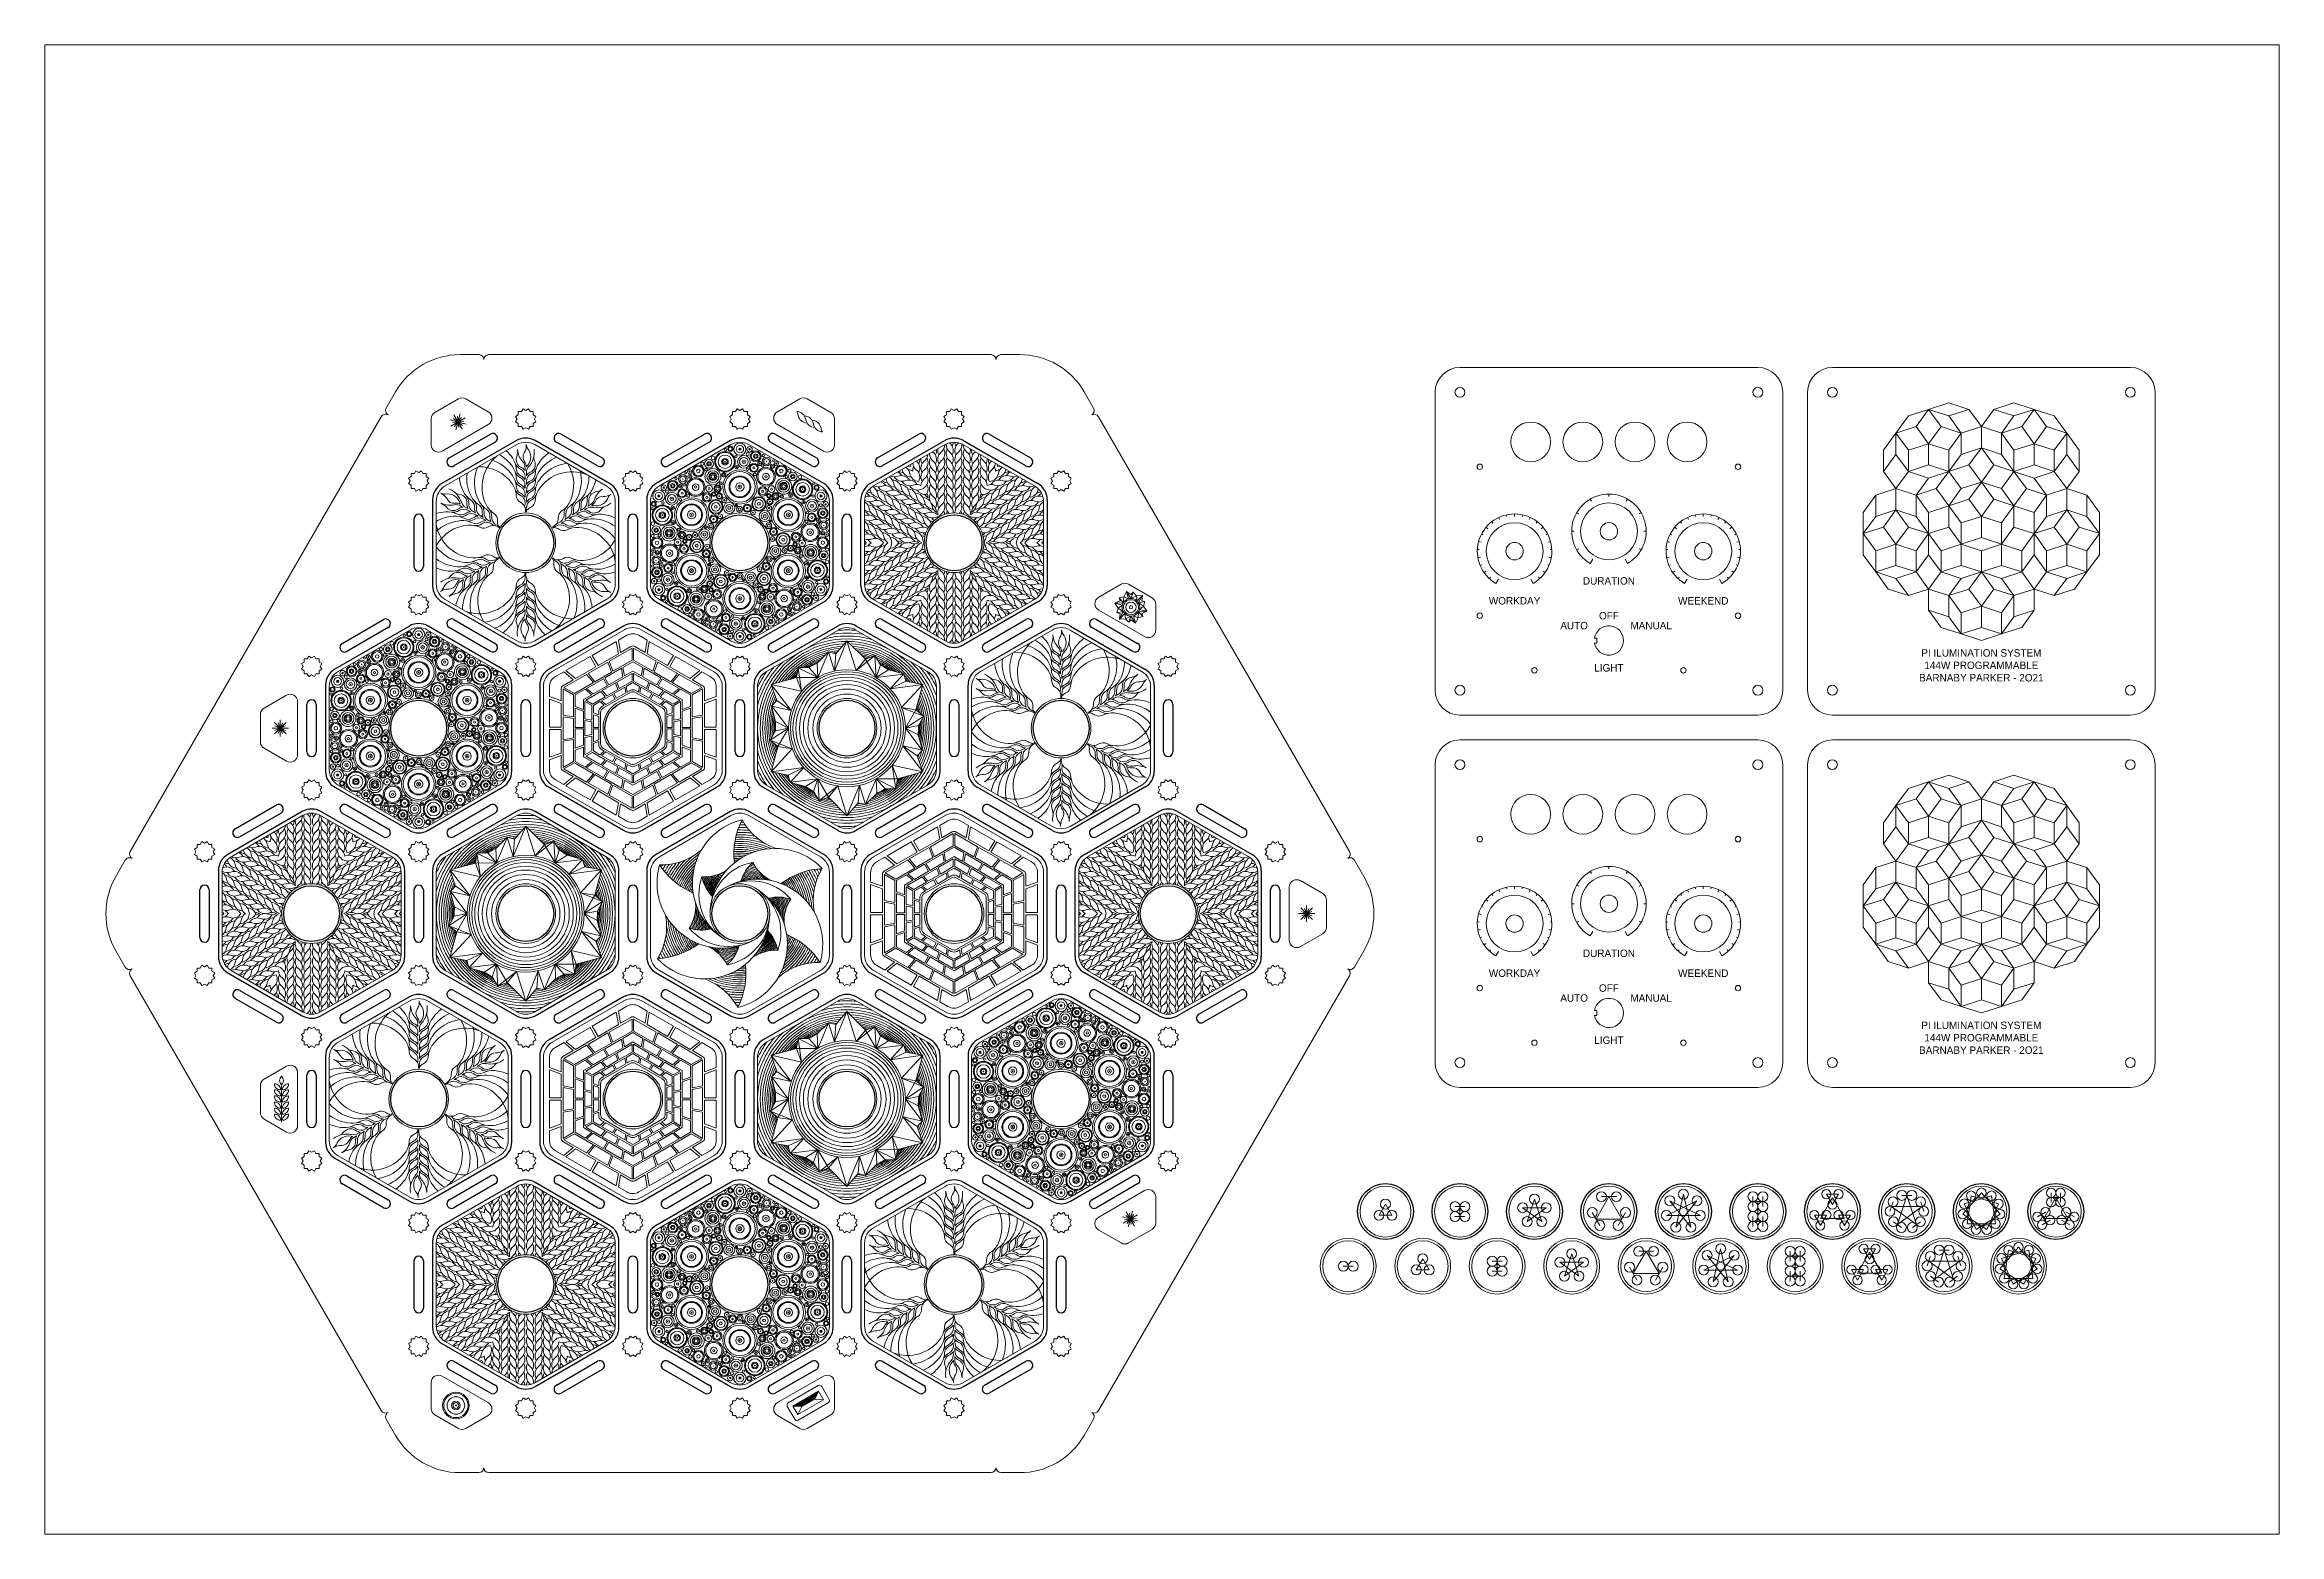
# Model space of a CAD drawing. Header units: millimetres. Extents: x -1250 to -350, y -300 to 300.
import ezdxf

# ---------------------------------------------------------------- set-up
doc = ezdxf.new("R2010")
doc.units = ezdxf.units.MM
doc.layers.get('0').update_dxf_attribs({"color": 1, "true_color": 0xff0000})
doc.layers.add('cut', color=1, linetype='Continuous', lineweight=20, true_color=0xff0000)
doc.layers.add('Vector Engrave', color=5, linetype='Continuous', lineweight=0, true_color=0x0000ff)
doc.styles.add('textstyle0', font='')
doc.styles.add('textstyle1', font='')
doc.styles.add('textstyle10', font='')
doc.styles.add('textstyle11', font='')
doc.styles.add('textstyle12', font='')
doc.styles.add('textstyle13', font='')
doc.styles.add('textstyle14', font='')
doc.styles.add('textstyle15', font='')
doc.styles.add('textstyle2', font='')
doc.styles.add('textstyle3', font='')
doc.styles.add('textstyle4', font='')
doc.styles.add('textstyle5', font='')
doc.styles.add('textstyle6', font='')
doc.styles.add('textstyle7', font='')
doc.styles.add('textstyle8', font='')
doc.styles.add('textstyle9', font='')
doc.styles.get('textstyle0').set_extended_font_data('Inconsolata Expanded ExtraLight')
doc.styles.get('textstyle1').set_extended_font_data('Inconsolata Expanded ExtraLight')
doc.styles.get('textstyle10').set_extended_font_data('Inconsolata Expanded ExtraLight')
doc.styles.get('textstyle11').set_extended_font_data('Inconsolata Expanded ExtraLight')
doc.styles.get('textstyle12').set_extended_font_data('Inconsolata Expanded ExtraLight')
doc.styles.get('textstyle13').set_extended_font_data('Inconsolata Expanded ExtraLight')
doc.styles.get('textstyle14').set_extended_font_data('Inconsolata Expanded ExtraLight')
doc.styles.get('textstyle15').set_extended_font_data('Inconsolata Expanded ExtraLight')
doc.styles.get('textstyle2').set_extended_font_data('Inconsolata Expanded ExtraLight')
doc.styles.get('textstyle3').set_extended_font_data('Inconsolata Expanded ExtraLight')
doc.styles.get('textstyle4').set_extended_font_data('Inconsolata Expanded ExtraLight')
doc.styles.get('textstyle5').set_extended_font_data('Inconsolata Expanded ExtraLight')
doc.styles.get('textstyle6').set_extended_font_data('Inconsolata Expanded ExtraLight')
doc.styles.get('textstyle7').set_extended_font_data('Inconsolata Expanded ExtraLight')
doc.styles.get('textstyle8').set_extended_font_data('Inconsolata Expanded ExtraLight')
doc.styles.get('textstyle9').set_extended_font_data('Inconsolata Expanded ExtraLight')

msp = doc.modelspace()

# ---------------------------------------------------------------- texts
at = {"layer": 'Vector Engrave', "char_height": 3, "attachment_point": 5}
for s, insert, style in [('DURATION', (-620, 84), 'textstyle5'), ('\\fSource Code Pro ExtraLight|b0|i0|c0|p0;WORKDAY', (-658, 76), 'textstyle1'), ('\\fSource Code Pro ExtraLight|b0|i0|c0|p0;WEEKEND', (-582, 76), 'textstyle3'), ('\\fSource Code Pro ExtraLight|b0|i0|c0|p0;AUTO', (-634, 66), 'textstyle7'), ('OFF', (-620, 70), 'textstyle11'), ('\\fSource Code Pro ExtraLight|b0|i0|c0|p0;MANUAL', (-603, 66), 'textstyle13'), ('PI ILUMINATION SYSTEM\\P144W PROGRAMMABLE\\PBARNABY PARKER - 2O21', (-470, 50), 'textstyle0'), ('LIGHT', (-620, 49), 'textstyle9'), ('DURATION', (-620, -66), 'textstyle6'), ('\\fSource Code Pro ExtraLight|b0|i0|c0|p0;WORKDAY', (-658, -74), 'textstyle2'), ('OFF', (-620, -80), 'textstyle12'), ('\\fSource Code Pro ExtraLight|b0|i0|c0|p0;WEEKEND', (-582, -74), 'textstyle4'), ('\\fSource Code Pro ExtraLight|b0|i0|c0|p0;AUTO', (-634, -84), 'textstyle8'), ('\\fSource Code Pro ExtraLight|b0|i0|c0|p0;MANUAL', (-603, -84), 'textstyle14'), ('PI ILUMINATION SYSTEM\\P144W PROGRAMMABLE\\PBARNABY PARKER - 2O21', (-470, -100), 'textstyle15'), ('LIGHT', (-620, -101), 'textstyle10')]:
    msp.add_mtext(s, dxfattribs=dict(at, insert=insert, style=style))

# ---------------------------------------------------------------- linework, layer by layer
for p, q in [((-1060, 140.53), (-1090, 123.21)), ((-1087.05, 133.57), (-1070.45, 143.15)), ((-1068.57, 139.9), (-1085.18, 130.32)), ((-1022.5, 123.21), (-1052.5, 140.53)), ((-1027.32, 130.32), (-1043.93, 139.9)), ((-1042.05, 143.15), (-1025.45, 133.57)), ((-973.75, 140.53), (-1003.75, 123.21)), ((-1000.8, 133.57), (-984.2, 143.15)), ((-982.32, 139.9), (-998.93, 130.32)), ((-936.25, 123.21), (-966.25, 140.53)), ((-941.07, 130.32), (-957.68, 139.9)), ((-955.8, 143.15), (-939.2, 133.57)), ((-917.5, 123.21), (-887.5, 140.53)), ((-914.55, 133.57), (-897.95, 143.15)), ((-896.07, 139.9), (-912.68, 130.32)), ((-880, 140.53), (-850, 123.21)), ((-854.82, 130.32), (-871.43, 139.9)), ((-869.55, 143.15), (-852.95, 133.57)), ((-1101.25, 89.81), (-1101.25, 108.97)), ((-1097.5, 108.97), (-1097.5, 89.81)), ((-1093.75, 116.71), (-1093.75, 82.07)), ((-1018.75, 82.07), (-1018.75, 116.71)), ((-1015, 89.81), (-1015, 108.97)), ((-1011.25, 108.97), (-1011.25, 89.81)), ((-1007.5, 116.71), (-1007.5, 82.07)), ((-932.5, 82.07), (-932.5, 116.71)), ((-928.75, 89.81), (-928.75, 108.97)), ((-925, 108.97), (-925, 89.81)), ((-921.25, 82.07), (-921.25, 116.71)), ((-846.25, 116.71), (-846.25, 82.07)), ((-1090, 75.57), (-1060, 58.25)), ((-1052.5, 58.25), (-1022.5, 75.57)), ((-1003.75, 75.57), (-973.75, 58.25)), ((-966.25, 58.25), (-936.25, 75.57)), ((-887.5, 58.25), (-917.5, 75.57)), ((-850, 75.57), (-880, 58.25)), ((-1103.12, 65.83), (-1133.12, 48.51)), ((-1130.18, 58.87), (-1113.57, 68.46)), ((-1111.7, 65.21), (-1128.3, 55.63)), ((-1065.62, 48.51), (-1095.62, 65.83)), ((-1070.45, 55.63), (-1087.05, 65.21)), ((-1085.18, 68.46), (-1068.57, 58.87)), ((-1016.88, 65.83), (-1046.88, 48.51)), ((-1043.93, 58.87), (-1027.32, 68.46)), ((-1025.45, 65.21), (-1042.05, 55.63)), ((-979.38, 48.51), (-1009.38, 65.83)), ((-984.2, 55.63), (-1000.8, 65.21)), ((-998.93, 68.46), (-982.32, 58.87)), ((-930.62, 65.83), (-960.63, 48.51)), ((-957.68, 58.87), (-941.07, 68.46)), ((-939.2, 65.21), (-955.8, 55.63)), ((-893.12, 48.51), (-923.13, 65.83)), ((-897.95, 55.63), (-914.55, 65.21)), ((-912.68, 68.46), (-896.07, 58.87)), ((-874.38, 48.51), (-844.38, 65.83)), ((-871.43, 58.87), (-854.82, 68.46)), ((-852.95, 65.21), (-869.55, 55.63)), ((-836.88, 65.83), (-806.88, 48.51)), ((-811.7, 55.63), (-828.3, 65.21)), ((-826.43, 68.46), (-809.82, 58.87)), ((-1136.88, 42.02), (-1136.88, 7.37)), ((-1061.88, 7.37), (-1061.88, 42.02)), ((-1050.62, 42.02), (-1050.62, 7.37)), ((-975.62, 7.37), (-975.62, 42.02)), ((-964.38, 42.02), (-964.38, 7.37)), ((-889.38, 7.37), (-889.38, 42.02)), ((-878.12, 7.37), (-878.12, 42.02)), ((-803.13, 42.02), (-803.13, 7.37)), ((-1144.38, 15.11), (-1144.38, 34.28)), ((-1140.63, 34.28), (-1140.63, 15.11)), ((-1058.12, 15.11), (-1058.12, 34.28)), ((-1054.38, 34.28), (-1054.38, 15.11)), ((-971.88, 15.11), (-971.88, 34.28)), ((-968.12, 34.28), (-968.12, 15.11)), ((-885.63, 15.11), (-885.63, 34.28)), ((-881.88, 34.28), (-881.88, 15.11)), ((-799.38, 15.11), (-799.38, 34.28)), ((-795.62, 34.28), (-795.62, 15.11)), ((-1133.12, 0.88), (-1103.12, -16.44)), ((-1095.62, -16.44), (-1065.62, 0.88)), ((-1046.88, 0.88), (-1016.88, -16.44)), ((-1009.38, -16.44), (-979.38, 0.88)), ((-960.63, 0.88), (-930.62, -16.44)), ((-923.13, -16.44), (-893.12, 0.88)), ((-844.38, -16.44), (-874.38, 0.88)), ((-806.88, 0.88), (-836.88, -16.44)), ((-1146.25, -8.86), (-1176.25, -26.18)), ((-1173.3, -15.82), (-1156.7, -6.24)), ((-1108.75, -26.18), (-1138.75, -8.86)), ((-1128.3, -6.24), (-1111.7, -15.82)), ((-1060, -8.86), (-1090, -26.18)), ((-1087.05, -15.82), (-1070.45, -6.24)), ((-1022.5, -26.18), (-1052.5, -8.86)), ((-1042.05, -6.24), (-1025.45, -15.82)), ((-973.75, -8.86), (-1003.75, -26.18)), ((-1000.8, -15.82), (-984.2, -6.24)), ((-936.25, -26.18), (-966.25, -8.86)), ((-955.8, -6.24), (-939.2, -15.82)), ((-887.5, -8.86), (-917.5, -26.18)), ((-914.55, -15.82), (-897.95, -6.24)), ((-850, -26.18), (-880, -8.86)), ((-869.55, -6.24), (-852.95, -15.82)), ((-831.25, -26.18), (-801.25, -8.86)), ((-828.3, -15.82), (-811.7, -6.24)), ((-793.75, -8.86), (-763.75, -26.18)), ((-783.3, -6.24), (-766.7, -15.82)), ((-1154.82, -9.48), (-1171.43, -19.07)), ((-1113.57, -19.07), (-1130.18, -9.48)), ((-1068.57, -9.48), (-1085.18, -19.07)), ((-1027.32, -19.07), (-1043.93, -9.48)), ((-982.32, -9.48), (-998.93, -19.07)), ((-941.07, -19.07), (-957.68, -9.48)), ((-896.07, -9.48), (-912.68, -19.07)), ((-854.82, -19.07), (-871.43, -9.48)), ((-809.82, -9.48), (-826.43, -19.07)), ((-768.57, -19.07), (-785.18, -9.48)), ((-1180, -32.68), (-1180, -67.32)), ((-1105, -67.32), (-1105, -32.68)), ((-1093.75, -32.68), (-1093.75, -67.32)), ((-1018.75, -67.32), (-1018.75, -32.68)), ((-1007.5, -32.68), (-1007.5, -67.32)), ((-932.5, -67.32), (-932.5, -32.68)), ((-921.25, -32.68), (-921.25, -67.32)), ((-846.25, -67.32), (-846.25, -32.68)), ((-835, -67.32), (-835, -32.68)), ((-760, -32.68), (-760, -67.32)), ((-1187.5, -59.58), (-1187.5, -40.42)), ((-1183.75, -40.42), (-1183.75, -59.58)), ((-1101.25, -59.58), (-1101.25, -40.42)), ((-1097.5, -40.42), (-1097.5, -59.58)), ((-1015, -59.58), (-1015, -40.42)), ((-1011.25, -40.42), (-1011.25, -59.58)), ((-928.75, -59.58), (-928.75, -40.42)), ((-925, -40.42), (-925, -59.58)), ((-842.5, -59.58), (-842.5, -40.42)), ((-838.75, -40.42), (-838.75, -59.58)), ((-756.25, -59.58), (-756.25, -40.42)), ((-752.5, -40.42), (-752.5, -59.58)), ((-1176.25, -73.82), (-1146.25, -91.14)), ((-1171.43, -80.93), (-1154.82, -90.52)), ((-1138.75, -91.14), (-1108.75, -73.82)), ((-1130.18, -90.52), (-1113.57, -80.93)), ((-1090, -73.82), (-1060, -91.14)), ((-1085.18, -80.93), (-1068.57, -90.52)), ((-1052.5, -91.14), (-1022.5, -73.82)), ((-1043.93, -90.52), (-1027.32, -80.93)), ((-1003.75, -73.82), (-973.75, -91.14)), ((-998.93, -80.93), (-982.32, -90.52)), ((-966.25, -91.14), (-936.25, -73.82)), ((-957.68, -90.52), (-941.07, -80.93)), ((-917.5, -73.82), (-887.5, -91.14)), ((-912.68, -80.93), (-896.07, -90.52)), ((-880, -91.14), (-850, -73.82)), ((-871.43, -90.52), (-854.82, -80.93)), ((-801.25, -91.14), (-831.25, -73.82)), ((-826.43, -80.93), (-809.82, -90.52)), ((-763.75, -73.82), (-793.75, -91.14)), ((-785.18, -90.52), (-768.57, -80.93)), ((-1156.7, -93.76), (-1173.3, -84.18)), ((-1103.12, -83.56), (-1133.12, -100.88)), ((-1111.7, -84.18), (-1128.3, -93.76)), ((-1065.62, -100.88), (-1095.62, -83.56)), ((-1070.45, -93.76), (-1087.05, -84.18)), ((-1016.88, -83.56), (-1046.88, -100.88)), ((-1025.45, -84.18), (-1042.05, -93.76)), ((-979.38, -100.88), (-1009.38, -83.56)), ((-984.2, -93.76), (-1000.8, -84.18)), ((-930.62, -83.56), (-960.63, -100.88)), ((-939.2, -84.18), (-955.8, -93.76)), ((-893.12, -100.88), (-923.13, -83.56)), ((-897.95, -93.76), (-914.55, -84.18)), ((-844.38, -83.56), (-874.38, -100.88)), ((-852.95, -84.18), (-869.55, -93.76)), ((-806.88, -100.88), (-836.88, -83.56)), ((-811.7, -93.76), (-828.3, -84.18)), ((-766.7, -84.18), (-783.3, -93.76)), ((-1136.88, -107.37), (-1136.88, -142.02)), ((-1061.88, -142.02), (-1061.88, -107.37)), ((-1050.62, -107.37), (-1050.62, -142.02)), ((-975.62, -142.02), (-975.62, -107.37)), ((-964.38, -107.37), (-964.38, -142.02)), ((-889.38, -142.02), (-889.38, -107.37)), ((-878.12, -107.37), (-878.12, -142.02)), ((-803.13, -142.02), (-803.13, -107.37)), ((-1144.38, -134.28), (-1144.38, -115.11)), ((-1140.63, -115.11), (-1140.63, -134.28)), ((-1058.12, -134.28), (-1058.12, -115.11)), ((-1054.38, -115.11), (-1054.38, -134.28)), ((-971.88, -134.28), (-971.88, -115.11)), ((-968.12, -115.11), (-968.12, -134.28)), ((-885.63, -134.28), (-885.63, -115.11)), ((-881.88, -115.11), (-881.88, -134.28)), ((-799.38, -134.28), (-799.38, -115.11)), ((-795.62, -115.11), (-795.62, -134.28)), ((-1133.12, -148.51), (-1103.12, -165.83)), ((-1095.62, -165.83), (-1065.62, -148.51)), ((-1046.88, -148.51), (-1016.88, -165.83)), ((-1009.38, -165.83), (-979.38, -148.51)), ((-960.63, -148.51), (-930.62, -165.83)), ((-923.13, -165.83), (-893.12, -148.51)), ((-874.38, -148.51), (-844.38, -165.83)), ((-836.88, -165.83), (-806.88, -148.51)), ((-1113.57, -168.46), (-1130.18, -158.87)), ((-1128.3, -155.63), (-1111.7, -165.21)), ((-1060, -158.25), (-1090, -175.57)), ((-1087.05, -165.21), (-1070.45, -155.63)), ((-1068.57, -158.87), (-1085.18, -168.46)), ((-1022.5, -175.57), (-1052.5, -158.25)), ((-1027.32, -168.46), (-1043.93, -158.87)), ((-1042.05, -155.63), (-1025.45, -165.21)), ((-973.75, -158.25), (-1003.75, -175.57)), ((-1000.8, -165.21), (-984.2, -155.63)), ((-982.32, -158.87), (-998.93, -168.46)), ((-936.25, -175.57), (-966.25, -158.25)), ((-941.07, -168.46), (-957.68, -158.87)), ((-955.8, -155.63), (-939.2, -165.21)), ((-887.5, -158.25), (-917.5, -175.57)), ((-914.55, -165.21), (-897.95, -155.63)), ((-896.07, -158.87), (-912.68, -168.46)), ((-850, -175.57), (-880, -158.25)), ((-854.82, -168.46), (-871.43, -158.87)), ((-869.55, -155.63), (-852.95, -165.21)), ((-828.3, -165.21), (-811.7, -155.63)), ((-809.82, -158.87), (-826.43, -168.46)), ((-1093.75, -182.07), (-1093.75, -216.71)), ((-1018.75, -216.71), (-1018.75, -182.07)), ((-1007.5, -182.07), (-1007.5, -216.71)), ((-932.5, -216.71), (-932.5, -182.07)), ((-921.25, -182.07), (-921.25, -216.71)), ((-846.25, -216.71), (-846.25, -182.07)), ((-1101.25, -208.97), (-1101.25, -189.81)), ((-1097.5, -189.81), (-1097.5, -208.97)), ((-1015, -208.97), (-1015, -189.81)), ((-1011.25, -189.81), (-1011.25, -208.97)), ((-928.75, -208.97), (-928.75, -189.81)), ((-925, -189.81), (-925, -208.97)), ((-842.5, -208.97), (-842.5, -189.81)), ((-838.75, -189.81), (-838.75, -208.97)), ((-1090, -223.21), (-1060, -240.53)), ((-1052.5, -240.53), (-1022.5, -223.21)), ((-1003.75, -223.21), (-973.75, -240.53)), ((-966.25, -240.53), (-936.25, -223.21)), ((-917.5, -223.21), (-887.5, -240.53)), ((-880, -240.53), (-850, -223.21)), ((-1070.45, -243.15), (-1087.05, -233.57)), ((-1085.18, -230.32), (-1068.57, -239.9)), ((-1043.93, -239.9), (-1027.32, -230.32)), ((-1025.45, -233.57), (-1042.05, -243.15)), ((-984.2, -243.15), (-1000.8, -233.57)), ((-998.93, -230.32), (-982.32, -239.9)), ((-957.68, -239.9), (-941.07, -230.32)), ((-939.2, -233.57), (-955.8, -243.15)), ((-897.95, -243.15), (-914.55, -233.57)), ((-912.68, -230.32), (-896.07, -239.9)), ((-871.43, -239.9), (-854.82, -230.32)), ((-852.95, -233.57), (-869.55, -243.15))]:
    msp.add_line(p, q)
for centre in [(-1056.25, 99.39), (-970, 99.39), (-883.75, 99.39), (-1099.38, 24.69), (-1013.13, 24.69), (-926.88, 24.69), (-840.63, 24.69), (-1142.5, -50), (-1056.25, -50), (-970, -50), (-883.75, -50), (-797.5, -50), (-1099.38, -124.69), (-1013.13, -124.69), (-926.88, -124.69), (-840.63, -124.69), (-710, -170), (-680, -170), (-650, -170), (-620, -170), (-590, -170), (-560, -170), (-530, -170), (-500, -170), (-470, -170), (-440, -170), (-1056.25, -199.39), (-970, -199.39), (-883.75, -199.39)]:
    msp.add_circle(centre, 11.25)
for centre, radius, start, end in [((-1069.51, 141.53), 1.88, 300, 120), ((-1056.25, 134.03), 7.5, 60, 120), ((-1042.99, 141.53), 1.88, 60, 240), ((-983.26, 141.53), 1.88, 300, 120), ((-970, 134.03), 7.5, 60, 120), ((-956.74, 141.53), 1.88, 60, 240), ((-897.01, 141.53), 1.88, 300, 120), ((-883.75, 134.03), 7.5, 60, 120), ((-870.49, 141.53), 1.88, 60, 240), ((-1086.11, 131.94), 1.88, 120, 300), ((-1026.39, 131.94), 1.88, 240, 60), ((-999.86, 131.94), 1.88, 120, 300), ((-940.14, 131.94), 1.88, 240, 60), ((-913.61, 131.94), 1.88, 120, 300), ((-853.89, 131.94), 1.88, 240, 60), ((-1086.25, 116.71), 7.5, 120, 180), ((-1026.25, 116.71), 7.5, 0, 60), ((-1000, 116.71), 7.5, 120, 180), ((-940, 116.71), 7.5, 0, 60), ((-913.75, 116.71), 7.5, 120, 180), ((-853.75, 116.71), 7.5, 0, 60), ((-1099.38, 108.97), 1.88, 0, 180), ((-1013.13, 108.97), 1.88, 0, 180), ((-926.88, 108.97), 1.88, 0, 180), ((-1099.38, 89.81), 1.88, 180, 0), ((-1086.25, 82.07), 7.5, 180, 240), ((-1026.25, 82.07), 7.5, 300, 0), ((-1013.13, 89.81), 1.88, 180, 0), ((-1000, 82.07), 7.5, 180, 240), ((-940, 82.07), 7.5, 300, 0), ((-926.88, 89.81), 1.88, 180, 0), ((-913.75, 82.07), 7.5, 180, 240), ((-853.75, 82.07), 7.5, 300, 0), ((-1112.64, 66.83), 1.88, 300, 120), ((-1099.38, 59.34), 7.5, 60, 120), ((-1086.11, 66.83), 1.88, 60, 240), ((-1026.39, 66.83), 1.88, 300, 120), ((-1013.13, 59.34), 7.5, 60, 120), ((-999.86, 66.83), 1.88, 60, 240), ((-940.14, 66.83), 1.88, 300, 120), ((-926.88, 59.34), 7.5, 60, 120), ((-913.61, 66.83), 1.88, 60, 240), ((-853.89, 66.83), 1.88, 300, 120), ((-840.63, 59.34), 7.5, 60, 120), ((-827.36, 66.83), 1.88, 60, 240), ((-1129.24, 57.25), 1.88, 120, 300), ((-1069.51, 57.25), 1.88, 240, 60), ((-1056.25, 64.75), 7.5, 240, 300), ((-1042.99, 57.25), 1.88, 120, 300), ((-983.26, 57.25), 1.88, 240, 60), ((-970, 64.75), 7.5, 240, 300), ((-956.74, 57.25), 1.88, 120, 300), ((-897.01, 57.25), 1.88, 240, 60), ((-883.75, 64.75), 7.5, 240, 300), ((-870.49, 57.25), 1.88, 120, 300), ((-810.76, 57.25), 1.88, 240, 60), ((-1129.38, 42.02), 7.5, 120, 180), ((-1069.38, 42.02), 7.5, 0, 60), ((-1043.12, 42.02), 7.5, 120, 180), ((-983.13, 42.02), 7.5, 0, 60), ((-956.88, 42.02), 7.5, 120, 180), ((-896.88, 42.02), 7.5, 0, 60), ((-870.63, 42.02), 7.5, 120, 180), ((-810.63, 42.02), 7.5, 0, 60), ((-1142.5, 34.28), 1.88, 0, 180), ((-1056.25, 34.28), 1.88, 0, 180), ((-970, 34.28), 1.88, 0, 180), ((-883.75, 34.28), 1.88, 0, 180), ((-797.5, 34.28), 1.88, 0, 180), ((-1142.5, 15.11), 1.88, 180, 0), ((-1056.25, 15.11), 1.88, 180, 0), ((-970, 15.11), 1.88, 180, 0), ((-883.75, 15.11), 1.88, 180, 0), ((-797.5, 15.11), 1.88, 180, 0), ((-1129.38, 7.37), 7.5, 180, 240), ((-1069.38, 7.37), 7.5, 300, 0), ((-1043.12, 7.37), 7.5, 180, 240), ((-983.13, 7.37), 7.5, 300, 0), ((-956.88, 7.37), 7.5, 180, 240), ((-896.88, 7.37), 7.5, 300, 0), ((-870.63, 7.37), 7.5, 180, 240), ((-810.63, 7.37), 7.5, 300, 0), ((-1155.76, -7.86), 1.88, 300, 120), ((-1142.5, -15.36), 7.5, 60, 120), ((-1129.24, -7.86), 1.88, 60, 240), ((-1069.51, -7.86), 1.88, 300, 120), ((-1056.25, -15.36), 7.5, 60, 120), ((-1042.99, -7.86), 1.88, 60, 240), ((-983.26, -7.86), 1.88, 300, 120), ((-970, -15.36), 7.5, 60, 120), ((-956.74, -7.86), 1.88, 60, 240), ((-897.01, -7.86), 1.88, 300, 120), ((-883.75, -15.36), 7.5, 60, 120), ((-870.49, -7.86), 1.88, 60, 240), ((-810.76, -7.86), 1.88, 300, 120), ((-797.5, -15.36), 7.5, 60, 120), ((-784.24, -7.86), 1.88, 60, 240), ((-1172.36, -17.44), 1.88, 120, 300), ((-1112.64, -17.44), 1.88, 240, 60), ((-1099.38, -9.95), 7.5, 240, 300), ((-1086.11, -17.44), 1.88, 120, 300), ((-1026.39, -17.44), 1.88, 240, 60), ((-1013.13, -9.95), 7.5, 240, 300), ((-999.86, -17.44), 1.88, 120, 300), ((-940.14, -17.44), 1.88, 240, 60), ((-926.88, -9.95), 7.5, 240, 300), ((-913.61, -17.44), 1.88, 120, 300), ((-853.89, -17.44), 1.88, 240, 60), ((-840.63, -9.95), 7.5, 240, 300), ((-827.36, -17.44), 1.88, 120, 300), ((-767.64, -17.44), 1.88, 240, 60), ((-1172.5, -32.68), 7.5, 120, 180), ((-1112.5, -32.68), 7.5, 0, 60), ((-1086.25, -32.68), 7.5, 120, 180), ((-1026.25, -32.68), 7.5, 0, 60), ((-1000, -32.68), 7.5, 120, 180), ((-940, -32.68), 7.5, 0, 60), ((-913.75, -32.68), 7.5, 120, 180), ((-853.75, -32.68), 7.5, 0, 60), ((-827.5, -32.68), 7.5, 120, 180), ((-767.5, -32.68), 7.5, 0, 60), ((-1185.63, -40.42), 1.88, 0, 180), ((-1099.38, -40.42), 1.88, 0, 180), ((-1013.13, -40.42), 1.88, 0, 180), ((-926.88, -40.42), 1.88, 0, 180), ((-840.63, -40.42), 1.88, 0, 180), ((-754.38, -40.42), 1.88, 0, 180), ((-1185.63, -59.58), 1.88, 180, 0), ((-1099.38, -59.58), 1.88, 180, 0), ((-1013.13, -59.58), 1.88, 180, 0), ((-926.88, -59.58), 1.88, 180, 0), ((-840.63, -59.58), 1.88, 180, 0), ((-754.38, -59.58), 1.88, 180, 0), ((-1172.5, -67.32), 7.5, 180, 240), ((-1112.5, -67.32), 7.5, 300, 0), ((-1086.25, -67.32), 7.5, 180, 240), ((-1026.25, -67.32), 7.5, 300, 0), ((-1000, -67.32), 7.5, 180, 240), ((-940, -67.32), 7.5, 300, 0), ((-913.75, -67.32), 7.5, 180, 240), ((-853.75, -67.32), 7.5, 300, 0), ((-827.5, -67.32), 7.5, 180, 240), ((-767.5, -67.32), 7.5, 300, 0), ((-1172.36, -82.56), 1.88, 60, 240), ((-1112.64, -82.56), 1.88, 300, 120), ((-1086.11, -82.56), 1.88, 60, 240), ((-1026.39, -82.56), 1.88, 300, 120), ((-999.86, -82.56), 1.88, 60, 240), ((-940.14, -82.56), 1.88, 300, 120), ((-913.61, -82.56), 1.88, 60, 240), ((-853.89, -82.56), 1.88, 300, 120), ((-827.36, -82.56), 1.88, 60, 240), ((-767.64, -82.56), 1.88, 300, 120), ((-1099.38, -90.05), 7.5, 60, 120), ((-1013.13, -90.05), 7.5, 60, 120), ((-926.88, -90.05), 7.5, 60, 120), ((-840.63, -90.05), 7.5, 60, 120), ((-1155.76, -92.14), 1.88, 240, 60), ((-1142.5, -84.64), 7.5, 240, 300), ((-1129.24, -92.14), 1.88, 120, 300), ((-1069.51, -92.14), 1.88, 240, 60), ((-1056.25, -84.64), 7.5, 240, 300), ((-1042.99, -92.14), 1.88, 120, 300), ((-983.26, -92.14), 1.88, 240, 60), ((-970, -84.64), 7.5, 240, 300), ((-956.74, -92.14), 1.88, 120, 300), ((-897.01, -92.14), 1.88, 240, 60), ((-883.75, -84.64), 7.5, 240, 300), ((-870.49, -92.14), 1.88, 120, 300), ((-810.76, -92.14), 1.88, 240, 60), ((-797.5, -84.64), 7.5, 240, 300), ((-784.24, -92.14), 1.88, 120, 300), ((-1129.38, -107.37), 7.5, 120, 180), ((-1069.38, -107.37), 7.5, 0, 60), ((-1043.12, -107.37), 7.5, 120, 180), ((-983.13, -107.37), 7.5, 0, 60), ((-956.88, -107.37), 7.5, 120, 180), ((-896.88, -107.37), 7.5, 0, 60), ((-870.63, -107.37), 7.5, 120, 180), ((-810.63, -107.37), 7.5, 0, 60), ((-1142.5, -115.11), 1.88, 0, 180), ((-1056.25, -115.11), 1.88, 0, 180), ((-970, -115.11), 1.88, 0, 180), ((-883.75, -115.11), 1.88, 0, 180), ((-797.5, -115.11), 1.88, 0, 180), ((-1142.5, -134.28), 1.88, 180, 0), ((-1056.25, -134.28), 1.88, 180, 0), ((-970, -134.28), 1.88, 180, 0), ((-883.75, -134.28), 1.88, 180, 0), ((-797.5, -134.28), 1.88, 180, 0), ((-1129.38, -142.02), 7.5, 180, 240), ((-1069.38, -142.02), 7.5, 300, 0), ((-1043.12, -142.02), 7.5, 180, 240), ((-983.13, -142.02), 7.5, 300, 0), ((-956.88, -142.02), 7.5, 180, 240), ((-896.88, -142.02), 7.5, 300, 0), ((-870.63, -142.02), 7.5, 180, 240), ((-810.63, -142.02), 7.5, 300, 0), ((-1129.24, -157.25), 1.88, 60, 240), ((-1069.51, -157.25), 1.88, 300, 120), ((-1056.25, -164.75), 7.5, 60, 120), ((-1042.99, -157.25), 1.88, 60, 240), ((-983.26, -157.25), 1.88, 300, 120), ((-970, -164.75), 7.5, 60, 120), ((-956.74, -157.25), 1.88, 60, 240), ((-897.01, -157.25), 1.88, 300, 120), ((-883.75, -164.75), 7.5, 60, 120), ((-870.49, -157.25), 1.88, 60, 240), ((-810.76, -157.25), 1.88, 300, 120), ((-1112.64, -166.83), 1.88, 240, 60), ((-1099.38, -159.34), 7.5, 240, 300), ((-1086.11, -166.83), 1.88, 120, 300), ((-1026.39, -166.83), 1.88, 240, 60), ((-1013.13, -159.34), 7.5, 240, 300), ((-999.86, -166.83), 1.88, 120, 300), ((-940.14, -166.83), 1.88, 240, 60), ((-926.88, -159.34), 7.5, 240, 300), ((-913.61, -166.83), 1.88, 120, 300), ((-853.89, -166.83), 1.88, 240, 60), ((-840.63, -159.34), 7.5, 240, 300), ((-827.36, -166.83), 1.88, 120, 300), ((-1086.25, -182.07), 7.5, 120, 180), ((-1026.25, -182.07), 7.5, 360, 60), ((-1000, -182.07), 7.5, 120, 180), ((-940, -182.07), 7.5, 360, 60), ((-913.75, -182.07), 7.5, 120, 180), ((-853.75, -182.07), 7.5, 360, 60), ((-1099.38, -189.81), 1.88, 0, 180), ((-1013.13, -189.81), 1.88, 0, 180), ((-926.88, -189.81), 1.88, 0, 180), ((-840.63, -189.81), 1.88, 0, 180), ((-1099.38, -208.97), 1.88, 180, 0), ((-1013.13, -208.97), 1.88, 180, 0), ((-926.88, -208.97), 1.88, 180, 0), ((-840.63, -208.97), 1.88, 180, 0), ((-1086.25, -216.71), 7.5, 180, 240), ((-1026.25, -216.71), 7.5, 300, 360), ((-1000, -216.71), 7.5, 180, 240), ((-940, -216.71), 7.5, 300, 360), ((-913.75, -216.71), 7.5, 180, 240), ((-853.75, -216.71), 7.5, 300, 360), ((-1086.11, -231.94), 1.88, 60, 240), ((-1026.39, -231.94), 1.88, 300, 120), ((-999.86, -231.94), 1.88, 60, 240), ((-940.14, -231.94), 1.88, 300, 120), ((-913.61, -231.94), 1.88, 60, 240), ((-853.89, -231.94), 1.88, 300, 120), ((-1069.51, -241.53), 1.88, 240, 60), ((-1056.25, -234.03), 7.5, 240, 300), ((-1042.99, -241.53), 1.88, 120, 300), ((-983.26, -241.53), 1.88, 240, 60), ((-970, -234.03), 7.5, 240, 300), ((-956.74, -241.53), 1.88, 120, 300), ((-897.01, -241.53), 1.88, 240, 60), ((-883.75, -234.03), 7.5, 240, 300), ((-870.49, -241.53), 1.88, 120, 300)]:
    msp.add_arc(centre, radius, start, end)
at = {"layer": 'cut'}
for p, q in [((-350, 300), (-1250, 300)), ((-1250, 300), (-1250, -300)), ((-350, -300), (-350, 300)), ((-1082.68, 175.16), (-1075.13, 175.16)), ((-1071.13, 175.16), (-868.87, 175.16)), ((-857.32, 175.16), (-864.87, 175.16)), ((-680, 170), (-560, 170)), ((-530, 170), (-410, 170)), ((-1108.65, 160.16), (-1112.43, 153.62)), ((-1092.88, 151.86), (-1083.37, 157.34)), ((-1080.37, 157.34), (-1071.37, 152.14)), ((-1057.35, 153.28), (-1057.98, 152.19)), ((-1056.25, 152.65), (-1057.35, 153.28)), ((-1055.15, 153.28), (-1056.25, 152.65)), ((-1054.52, 152.19), (-1055.15, 153.28)), ((-971.1, 153.28), (-971.73, 152.19)), ((-970, 152.65), (-971.1, 153.28)), ((-968.9, 153.28), (-970, 152.65)), ((-968.27, 152.19), (-968.9, 153.28)), ((-954.88, 152.14), (-945.88, 157.34)), ((-942.88, 157.34), (-933.37, 151.86)), ((-884.85, 153.28), (-885.48, 152.19)), ((-883.75, 152.65), (-884.85, 153.28)), ((-882.65, 153.28), (-883.75, 152.65)), ((-882.02, 152.19), (-882.65, 153.28)), ((-831.35, 160.16), (-827.57, 153.62)), ((-690, 40), (-690, 160)), ((-550, 160), (-550, 40)), ((-540, 40), (-540, 160)), ((-400, 160), (-400, 40)), ((-1215.56, -25), (-1114.43, 150.16)), ((-1094.38, 138.87), (-1094.38, 149.26)), ((-1089.88, 136.27), (-1071.37, 146.95)), ((-1059.25, 150.92), (-1060.35, 150.28)), ((-1060.35, 150.28), (-1059.71, 149.19)), ((-1059.71, 149.19), (-1060.35, 148.09)), ((-1060.35, 148.09), (-1059.25, 147.45)), ((-1057.98, 152.19), (-1059.25, 152.19)), ((-1059.25, 152.19), (-1059.25, 150.92)), ((-1059.25, 147.45), (-1059.25, 146.19)), ((-1059.25, 146.19), (-1057.98, 146.19)), ((-1057.98, 146.19), (-1057.35, 145.09)), ((-1057.35, 145.09), (-1056.25, 145.72)), ((-1056.25, 145.72), (-1055.15, 145.09)), ((-1055.15, 145.09), (-1054.52, 146.19)), ((-1053.25, 152.19), (-1054.52, 152.19)), ((-1054.52, 146.19), (-1053.25, 146.19)), ((-1053.25, 150.92), (-1053.25, 152.19)), ((-1052.15, 150.28), (-1053.25, 150.92)), ((-1053.25, 147.45), (-1052.15, 148.09)), ((-1053.25, 146.19), (-1053.25, 147.45)), ((-1052.79, 149.19), (-1052.15, 150.28)), ((-1052.15, 148.09), (-1052.79, 149.19)), ((-973, 150.92), (-974.1, 150.28)), ((-974.1, 150.28), (-973.46, 149.19)), ((-973.46, 149.19), (-974.1, 148.09)), ((-974.1, 148.09), (-973, 147.45)), ((-971.73, 152.19), (-973, 152.19)), ((-973, 152.19), (-973, 150.92)), ((-973, 147.45), (-973, 146.19)), ((-973, 146.19), (-971.73, 146.19)), ((-971.73, 146.19), (-971.1, 145.09)), ((-971.1, 145.09), (-970, 145.72)), ((-970, 145.72), (-968.9, 145.09)), ((-968.9, 145.09), (-968.27, 146.19)), ((-967, 152.19), (-968.27, 152.19)), ((-968.27, 146.19), (-967, 146.19)), ((-967, 150.92), (-967, 152.19)), ((-965.9, 150.28), (-967, 150.92)), ((-967, 147.45), (-965.9, 148.09)), ((-967, 146.19), (-967, 147.45)), ((-966.54, 149.19), (-965.9, 150.28)), ((-965.9, 148.09), (-966.54, 149.19)), ((-954.88, 146.95), (-936.37, 136.27)), ((-931.87, 149.26), (-931.87, 138.87)), ((-886.75, 150.92), (-887.85, 150.28)), ((-887.85, 150.28), (-887.21, 149.19)), ((-887.21, 149.19), (-887.85, 148.09)), ((-887.85, 148.09), (-886.75, 147.45)), ((-885.48, 152.19), (-886.75, 152.19)), ((-886.75, 152.19), (-886.75, 150.92)), ((-886.75, 147.45), (-886.75, 146.19)), ((-886.75, 146.19), (-885.48, 146.19)), ((-885.48, 146.19), (-884.85, 145.09)), ((-884.85, 145.09), (-883.75, 145.72)), ((-883.75, 145.72), (-882.65, 145.09)), ((-882.65, 145.09), (-882.02, 146.19)), ((-880.75, 152.19), (-882.02, 152.19)), ((-882.02, 146.19), (-880.75, 146.19)), ((-880.75, 150.92), (-880.75, 152.19)), ((-879.65, 150.28), (-880.75, 150.92)), ((-880.75, 147.45), (-879.65, 148.09)), ((-880.75, 146.19), (-880.75, 147.45)), ((-880.29, 149.19), (-879.65, 150.28)), ((-879.65, 148.09), (-880.29, 149.19)), ((-825.57, 150.16), (-724.44, -25)), ((-1102.38, 126.02), (-1103.47, 125.39)), ((-1101.11, 127.29), (-1102.38, 127.29)), ((-1102.38, 127.29), (-1102.38, 126.02)), ((-1100.47, 128.39), (-1101.11, 127.29)), ((-1099.38, 127.75), (-1100.47, 128.39)), ((-1098.28, 128.39), (-1099.38, 127.75)), ((-1097.64, 127.29), (-1098.28, 128.39)), ((-1096.38, 127.29), (-1097.64, 127.29)), ((-1096.38, 126.02), (-1096.38, 127.29)), ((-1095.28, 125.39), (-1096.38, 126.02)), ((-1016.13, 126.02), (-1017.22, 125.39)), ((-1014.86, 127.29), (-1016.13, 127.29)), ((-1016.13, 127.29), (-1016.13, 126.02)), ((-1014.22, 128.39), (-1014.86, 127.29)), ((-1013.13, 127.75), (-1014.22, 128.39)), ((-1012.03, 128.39), (-1013.13, 127.75)), ((-1011.39, 127.29), (-1012.03, 128.39)), ((-1010.13, 127.29), (-1011.39, 127.29)), ((-1010.13, 126.02), (-1010.13, 127.29)), ((-1009.03, 125.39), (-1010.13, 126.02)), ((-929.88, 126.02), (-930.97, 125.39)), ((-928.61, 127.29), (-929.88, 127.29)), ((-929.88, 127.29), (-929.88, 126.02)), ((-927.97, 128.39), (-928.61, 127.29)), ((-926.88, 127.75), (-927.97, 128.39)), ((-925.78, 128.39), (-926.88, 127.75)), ((-925.14, 127.29), (-925.78, 128.39)), ((-923.88, 127.29), (-925.14, 127.29)), ((-923.88, 126.02), (-923.88, 127.29)), ((-922.78, 125.39), (-923.88, 126.02)), ((-843.63, 126.02), (-844.72, 125.39)), ((-842.36, 127.29), (-843.63, 127.29)), ((-843.63, 127.29), (-843.63, 126.02)), ((-841.72, 128.39), (-842.36, 127.29)), ((-840.63, 127.75), (-841.72, 128.39)), ((-839.53, 128.39), (-840.63, 127.75)), ((-838.89, 127.29), (-839.53, 128.39)), ((-837.63, 127.29), (-838.89, 127.29)), ((-837.63, 126.02), (-837.63, 127.29)), ((-836.53, 125.39), (-837.63, 126.02)), ((-1103.47, 125.39), (-1102.84, 124.29)), ((-1102.84, 124.29), (-1103.47, 123.19)), ((-1103.47, 123.19), (-1102.38, 122.56)), ((-1102.38, 122.56), (-1102.38, 121.29)), ((-1102.38, 121.29), (-1101.11, 121.29)), ((-1101.11, 121.29), (-1100.47, 120.19)), ((-1100.47, 120.19), (-1099.38, 120.82)), ((-1099.38, 120.82), (-1098.28, 120.19)), ((-1098.28, 120.19), (-1097.64, 121.29)), ((-1097.64, 121.29), (-1096.38, 121.29)), ((-1096.38, 122.56), (-1095.28, 123.19)), ((-1096.38, 121.29), (-1096.38, 122.56)), ((-1095.91, 124.29), (-1095.28, 125.39)), ((-1095.28, 123.19), (-1095.91, 124.29)), ((-1017.22, 125.39), (-1016.59, 124.29)), ((-1016.59, 124.29), (-1017.22, 123.19)), ((-1017.22, 123.19), (-1016.13, 122.56)), ((-1016.13, 122.56), (-1016.13, 121.29)), ((-1016.13, 121.29), (-1014.86, 121.29)), ((-1014.86, 121.29), (-1014.22, 120.19)), ((-1014.22, 120.19), (-1013.13, 120.82)), ((-1013.13, 120.82), (-1012.03, 120.19)), ((-1012.03, 120.19), (-1011.39, 121.29)), ((-1011.39, 121.29), (-1010.13, 121.29)), ((-1010.13, 122.56), (-1009.03, 123.19)), ((-1010.13, 121.29), (-1010.13, 122.56)), ((-1009.66, 124.29), (-1009.03, 125.39)), ((-1009.03, 123.19), (-1009.66, 124.29)), ((-930.97, 125.39), (-930.34, 124.29)), ((-930.34, 124.29), (-930.97, 123.19)), ((-930.97, 123.19), (-929.88, 122.56)), ((-929.88, 122.56), (-929.88, 121.29)), ((-929.88, 121.29), (-928.61, 121.29)), ((-928.61, 121.29), (-927.97, 120.19)), ((-927.97, 120.19), (-926.88, 120.82)), ((-926.88, 120.82), (-925.78, 120.19)), ((-925.78, 120.19), (-925.14, 121.29)), ((-925.14, 121.29), (-923.88, 121.29)), ((-923.88, 122.56), (-922.78, 123.19)), ((-923.88, 121.29), (-923.88, 122.56)), ((-923.41, 124.29), (-922.78, 125.39)), ((-922.78, 123.19), (-923.41, 124.29)), ((-844.72, 125.39), (-844.09, 124.29)), ((-844.09, 124.29), (-844.72, 123.19)), ((-844.72, 123.19), (-843.63, 122.56)), ((-843.63, 122.56), (-843.63, 121.29)), ((-843.63, 121.29), (-842.36, 121.29)), ((-842.36, 121.29), (-841.72, 120.19)), ((-841.72, 120.19), (-840.63, 120.82)), ((-840.63, 120.82), (-839.53, 120.19)), ((-839.53, 120.19), (-838.89, 121.29)), ((-838.89, 121.29), (-837.63, 121.29)), ((-837.63, 122.56), (-836.53, 123.19)), ((-837.63, 121.29), (-837.63, 122.56)), ((-837.16, 124.29), (-836.53, 125.39)), ((-836.53, 123.19), (-837.16, 124.29)), ((-825.5, 77.45), (-816.5, 82.65)), ((-813.5, 82.65), (-804, 77.16)), ((-1102.38, 76.22), (-1103.47, 75.59)), ((-1103.47, 75.59), (-1102.84, 74.49)), ((-1102.84, 74.49), (-1103.47, 73.39)), ((-1103.47, 73.39), (-1102.38, 72.76)), ((-1101.11, 77.49), (-1102.38, 77.49)), ((-1102.38, 77.49), (-1102.38, 76.22)), ((-1102.38, 72.76), (-1102.38, 71.49)), ((-1100.47, 78.59), (-1101.11, 77.49)), ((-1099.38, 77.96), (-1100.47, 78.59)), ((-1098.28, 78.59), (-1099.38, 77.96)), ((-1097.64, 77.49), (-1098.28, 78.59)), ((-1096.38, 77.49), (-1097.64, 77.49)), ((-1096.38, 76.22), (-1096.38, 77.49)), ((-1095.28, 75.59), (-1096.38, 76.22)), ((-1096.38, 72.76), (-1095.28, 73.39)), ((-1096.38, 71.49), (-1096.38, 72.76)), ((-1095.91, 74.49), (-1095.28, 75.59)), ((-1095.28, 73.39), (-1095.91, 74.49)), ((-1016.13, 76.22), (-1017.22, 75.59)), ((-1017.22, 75.59), (-1016.59, 74.49)), ((-1016.59, 74.49), (-1017.22, 73.39)), ((-1017.22, 73.39), (-1016.13, 72.76)), ((-1014.86, 77.49), (-1016.13, 77.49)), ((-1016.13, 77.49), (-1016.13, 76.22)), ((-1016.13, 72.76), (-1016.13, 71.49)), ((-1014.22, 78.59), (-1014.86, 77.49)), ((-1013.13, 77.96), (-1014.22, 78.59)), ((-1012.03, 78.59), (-1013.13, 77.96)), ((-1011.39, 77.49), (-1012.03, 78.59)), ((-1010.13, 77.49), (-1011.39, 77.49)), ((-1010.13, 76.22), (-1010.13, 77.49)), ((-1009.03, 75.59), (-1010.13, 76.22)), ((-1010.13, 72.76), (-1009.03, 73.39)), ((-1010.13, 71.49), (-1010.13, 72.76)), ((-1009.66, 74.49), (-1009.03, 75.59)), ((-1009.03, 73.39), (-1009.66, 74.49)), ((-929.88, 76.22), (-930.97, 75.59)), ((-930.97, 75.59), (-930.34, 74.49)), ((-930.34, 74.49), (-930.97, 73.39)), ((-930.97, 73.39), (-929.88, 72.76)), ((-928.61, 77.49), (-929.88, 77.49)), ((-929.88, 77.49), (-929.88, 76.22)), ((-929.88, 72.76), (-929.88, 71.49)), ((-927.97, 78.59), (-928.61, 77.49)), ((-926.88, 77.96), (-927.97, 78.59)), ((-925.78, 78.59), (-926.88, 77.96)), ((-925.14, 77.49), (-925.78, 78.59)), ((-923.88, 77.49), (-925.14, 77.49)), ((-923.88, 76.22), (-923.88, 77.49)), ((-922.78, 75.59), (-923.88, 76.22)), ((-923.88, 72.76), (-922.78, 73.39)), ((-923.88, 71.49), (-923.88, 72.76)), ((-923.41, 74.49), (-922.78, 75.59)), ((-922.78, 73.39), (-923.41, 74.49)), ((-843.63, 76.22), (-844.72, 75.59)), ((-844.72, 75.59), (-844.09, 74.49)), ((-844.09, 74.49), (-844.72, 73.39)), ((-844.72, 73.39), (-843.63, 72.76)), ((-842.36, 77.49), (-843.63, 77.49)), ((-843.63, 77.49), (-843.63, 76.22)), ((-843.63, 72.76), (-843.63, 71.49)), ((-841.72, 78.59), (-842.36, 77.49)), ((-840.63, 77.96), (-841.72, 78.59)), ((-839.53, 78.59), (-840.63, 77.96)), ((-838.89, 77.49), (-839.53, 78.59)), ((-837.63, 77.49), (-838.89, 77.49)), ((-837.63, 76.22), (-837.63, 77.49)), ((-836.53, 75.59), (-837.63, 76.22)), ((-837.63, 72.76), (-836.53, 73.39)), ((-837.63, 71.49), (-837.63, 72.76)), ((-837.16, 74.49), (-836.53, 75.59)), ((-836.53, 73.39), (-837.16, 74.49)), ((-825.5, 72.25), (-807, 61.57)), ((-802.5, 74.56), (-802.5, 64.17)), ((-1102.38, 71.49), (-1101.11, 71.49)), ((-1101.11, 71.49), (-1100.47, 70.39)), ((-1100.47, 70.39), (-1099.38, 71.03)), ((-1099.38, 71.03), (-1098.28, 70.39)), ((-1098.28, 70.39), (-1097.64, 71.49)), ((-1097.64, 71.49), (-1096.38, 71.49)), ((-1016.13, 71.49), (-1014.86, 71.49)), ((-1014.86, 71.49), (-1014.22, 70.39)), ((-1014.22, 70.39), (-1013.13, 71.03)), ((-1013.13, 71.03), (-1012.03, 70.39)), ((-1012.03, 70.39), (-1011.39, 71.49)), ((-1011.39, 71.49), (-1010.13, 71.49)), ((-929.88, 71.49), (-928.61, 71.49)), ((-928.61, 71.49), (-927.97, 70.39)), ((-927.97, 70.39), (-926.88, 71.03)), ((-926.88, 71.03), (-925.78, 70.39)), ((-925.78, 70.39), (-925.14, 71.49)), ((-925.14, 71.49), (-923.88, 71.49)), ((-843.63, 71.49), (-842.36, 71.49)), ((-842.36, 71.49), (-841.72, 70.39)), ((-841.72, 70.39), (-840.63, 71.03)), ((-840.63, 71.03), (-839.53, 70.39)), ((-839.53, 70.39), (-838.89, 71.49)), ((-838.89, 71.49), (-837.63, 71.49)), ((-624.9, 61), (-625.9, 61)), ((-625.9, 59), (-624.9, 59)), ((-624.9, 59), (-624.9, 61)), ((-1145.5, 51.32), (-1146.6, 50.69)), ((-1146.6, 50.69), (-1145.96, 49.59)), ((-1145.96, 49.59), (-1146.6, 48.49)), ((-1146.6, 48.49), (-1145.5, 47.86)), ((-1144.23, 52.59), (-1145.5, 52.59)), ((-1145.5, 52.59), (-1145.5, 51.32)), ((-1145.5, 47.86), (-1145.5, 46.59)), ((-1145.5, 46.59), (-1144.23, 46.59)), ((-1143.6, 53.69), (-1144.23, 52.59)), ((-1144.23, 46.59), (-1143.6, 45.49)), ((-1142.5, 53.06), (-1143.6, 53.69)), ((-1143.6, 45.49), (-1142.5, 46.13)), ((-1141.4, 53.69), (-1142.5, 53.06)), ((-1142.5, 46.13), (-1141.4, 45.49)), ((-1140.77, 52.59), (-1141.4, 53.69)), ((-1141.4, 45.49), (-1140.77, 46.59)), ((-1139.5, 52.59), (-1140.77, 52.59)), ((-1140.77, 46.59), (-1139.5, 46.59)), ((-1139.5, 51.32), (-1139.5, 52.59)), ((-1138.4, 50.69), (-1139.5, 51.32)), ((-1139.5, 47.86), (-1138.4, 48.49)), ((-1139.5, 46.59), (-1139.5, 47.86)), ((-1139.04, 49.59), (-1138.4, 50.69)), ((-1138.4, 48.49), (-1139.04, 49.59)), ((-1059.25, 51.32), (-1060.35, 50.69)), ((-1060.35, 50.69), (-1059.71, 49.59)), ((-1059.71, 49.59), (-1060.35, 48.49)), ((-1060.35, 48.49), (-1059.25, 47.86)), ((-1057.98, 52.59), (-1059.25, 52.59)), ((-1059.25, 52.59), (-1059.25, 51.32)), ((-1059.25, 47.86), (-1059.25, 46.59)), ((-1059.25, 46.59), (-1057.98, 46.59)), ((-1057.35, 53.69), (-1057.98, 52.59)), ((-1057.98, 46.59), (-1057.35, 45.49)), ((-1056.25, 53.06), (-1057.35, 53.69)), ((-1057.35, 45.49), (-1056.25, 46.13)), ((-1055.15, 53.69), (-1056.25, 53.06)), ((-1056.25, 46.13), (-1055.15, 45.49)), ((-1054.52, 52.59), (-1055.15, 53.69)), ((-1055.15, 45.49), (-1054.52, 46.59)), ((-1053.25, 52.59), (-1054.52, 52.59)), ((-1054.52, 46.59), (-1053.25, 46.59)), ((-1053.25, 51.32), (-1053.25, 52.59)), ((-1052.15, 50.69), (-1053.25, 51.32)), ((-1053.25, 47.86), (-1052.15, 48.49)), ((-1053.25, 46.59), (-1053.25, 47.86)), ((-1052.79, 49.59), (-1052.15, 50.69)), ((-1052.15, 48.49), (-1052.79, 49.59)), ((-973, 51.32), (-974.1, 50.69)), ((-974.1, 50.69), (-973.46, 49.59)), ((-973.46, 49.59), (-974.1, 48.49)), ((-974.1, 48.49), (-973, 47.86)), ((-971.73, 52.59), (-973, 52.59)), ((-973, 52.59), (-973, 51.32)), ((-973, 47.86), (-973, 46.59)), ((-973, 46.59), (-971.73, 46.59)), ((-971.1, 53.69), (-971.73, 52.59)), ((-971.73, 46.59), (-971.1, 45.49)), ((-970, 53.06), (-971.1, 53.69)), ((-971.1, 45.49), (-970, 46.13)), ((-968.9, 53.69), (-970, 53.06)), ((-970, 46.13), (-968.9, 45.49)), ((-968.27, 52.59), (-968.9, 53.69)), ((-968.9, 45.49), (-968.27, 46.59)), ((-967, 52.59), (-968.27, 52.59)), ((-968.27, 46.59), (-967, 46.59)), ((-967, 51.32), (-967, 52.59)), ((-965.9, 50.69), (-967, 51.32)), ((-967, 47.86), (-965.9, 48.49)), ((-967, 46.59), (-967, 47.86)), ((-966.54, 49.59), (-965.9, 50.69)), ((-965.9, 48.49), (-966.54, 49.59)), ((-886.75, 51.32), (-887.85, 50.69)), ((-887.85, 50.69), (-887.21, 49.59)), ((-887.21, 49.59), (-887.85, 48.49)), ((-887.85, 48.49), (-886.75, 47.86)), ((-885.48, 52.59), (-886.75, 52.59)), ((-886.75, 52.59), (-886.75, 51.32)), ((-886.75, 47.86), (-886.75, 46.59)), ((-886.75, 46.59), (-885.48, 46.59)), ((-884.85, 53.69), (-885.48, 52.59)), ((-885.48, 46.59), (-884.85, 45.49)), ((-883.75, 53.06), (-884.85, 53.69)), ((-884.85, 45.49), (-883.75, 46.13)), ((-882.65, 53.69), (-883.75, 53.06)), ((-883.75, 46.13), (-882.65, 45.49)), ((-882.02, 52.59), (-882.65, 53.69)), ((-882.65, 45.49), (-882.02, 46.59)), ((-880.75, 52.59), (-882.02, 52.59)), ((-882.02, 46.59), (-880.75, 46.59)), ((-880.75, 51.32), (-880.75, 52.59)), ((-879.65, 50.69), (-880.75, 51.32)), ((-880.75, 47.86), (-879.65, 48.49)), ((-880.75, 46.59), (-880.75, 47.86)), ((-880.29, 49.59), (-879.65, 50.69)), ((-879.65, 48.49), (-880.29, 49.59)), ((-800.5, 51.32), (-801.6, 50.69)), ((-801.6, 50.69), (-800.96, 49.59)), ((-800.96, 49.59), (-801.6, 48.49)), ((-801.6, 48.49), (-800.5, 47.86)), ((-799.23, 52.59), (-800.5, 52.59)), ((-800.5, 52.59), (-800.5, 51.32)), ((-800.5, 47.86), (-800.5, 46.59)), ((-800.5, 46.59), (-799.23, 46.59)), ((-798.6, 53.69), (-799.23, 52.59)), ((-799.23, 46.59), (-798.6, 45.49)), ((-797.5, 53.06), (-798.6, 53.69)), ((-798.6, 45.49), (-797.5, 46.13)), ((-796.4, 53.69), (-797.5, 53.06)), ((-797.5, 46.13), (-796.4, 45.49)), ((-795.77, 52.59), (-796.4, 53.69)), ((-796.4, 45.49), (-795.77, 46.59)), ((-794.5, 52.59), (-795.77, 52.59)), ((-795.77, 46.59), (-794.5, 46.59)), ((-794.5, 51.32), (-794.5, 52.59)), ((-793.4, 50.69), (-794.5, 51.32)), ((-794.5, 47.86), (-793.4, 48.49)), ((-794.5, 46.59), (-794.5, 47.86)), ((-794.04, 49.59), (-793.4, 50.69)), ((-793.4, 48.49), (-794.04, 49.59)), ((-1161.63, 32.78), (-1152.63, 37.97)), ((-1163.13, 19.21), (-1163.13, 30.18)), ((-1148.13, 14.01), (-1148.13, 35.38)), ((-560, 30), (-680, 30)), ((-410, 30), (-530, 30)), ((-680, 20), (-560, 20)), ((-530, 20), (-410, 20)), ((-1152.63, 11.42), (-1161.63, 16.61)), ((-690, -110), (-690, 10)), ((-550, 10), (-550, -110)), ((-540, -110), (-540, 10)), ((-400, 10), (-400, -110)), ((-1145.5, 1.53), (-1146.6, 0.89)), ((-1146.6, 0.89), (-1145.96, -0.2)), ((-1144.23, 2.8), (-1145.5, 2.8)), ((-1145.5, 2.8), (-1145.5, 1.53)), ((-1143.6, 3.89), (-1144.23, 2.8)), ((-1142.5, 3.26), (-1143.6, 3.89)), ((-1141.4, 3.89), (-1142.5, 3.26)), ((-1140.77, 2.8), (-1141.4, 3.89)), ((-1139.5, 2.8), (-1140.77, 2.8)), ((-1139.5, 1.53), (-1139.5, 2.8)), ((-1138.4, 0.89), (-1139.5, 1.53)), ((-1139.04, -0.2), (-1138.4, 0.89)), ((-1059.25, 1.53), (-1060.35, 0.89)), ((-1060.35, 0.89), (-1059.71, -0.2)), ((-1057.98, 2.8), (-1059.25, 2.8)), ((-1059.25, 2.8), (-1059.25, 1.53)), ((-1057.35, 3.89), (-1057.98, 2.8)), ((-1056.25, 3.26), (-1057.35, 3.89)), ((-1055.15, 3.89), (-1056.25, 3.26)), ((-1054.52, 2.8), (-1055.15, 3.89)), ((-1053.25, 2.8), (-1054.52, 2.8)), ((-1053.25, 1.53), (-1053.25, 2.8)), ((-1052.15, 0.89), (-1053.25, 1.53)), ((-1052.79, -0.2), (-1052.15, 0.89)), ((-973, 1.53), (-974.1, 0.89)), ((-974.1, 0.89), (-973.46, -0.2)), ((-971.73, 2.8), (-973, 2.8)), ((-973, 2.8), (-973, 1.53)), ((-971.1, 3.89), (-971.73, 2.8)), ((-970, 3.26), (-971.1, 3.89)), ((-968.9, 3.89), (-970, 3.26)), ((-968.27, 2.8), (-968.9, 3.89)), ((-967, 2.8), (-968.27, 2.8)), ((-967, 1.53), (-967, 2.8)), ((-965.9, 0.89), (-967, 1.53)), ((-966.54, -0.2), (-965.9, 0.89)), ((-886.75, 1.53), (-887.85, 0.89)), ((-887.85, 0.89), (-887.21, -0.2)), ((-885.48, 2.8), (-886.75, 2.8)), ((-886.75, 2.8), (-886.75, 1.53)), ((-884.85, 3.89), (-885.48, 2.8)), ((-883.75, 3.26), (-884.85, 3.89)), ((-882.65, 3.89), (-883.75, 3.26)), ((-882.02, 2.8), (-882.65, 3.89)), ((-880.75, 2.8), (-882.02, 2.8)), ((-880.75, 1.53), (-880.75, 2.8)), ((-879.65, 0.89), (-880.75, 1.53)), ((-880.29, -0.2), (-879.65, 0.89)), ((-800.5, 1.53), (-801.6, 0.89)), ((-801.6, 0.89), (-800.96, -0.2)), ((-799.23, 2.8), (-800.5, 2.8)), ((-800.5, 2.8), (-800.5, 1.53)), ((-798.6, 3.89), (-799.23, 2.8)), ((-797.5, 3.26), (-798.6, 3.89)), ((-796.4, 3.89), (-797.5, 3.26)), ((-795.77, 2.8), (-796.4, 3.89)), ((-794.5, 2.8), (-795.77, 2.8)), ((-794.5, 1.53), (-794.5, 2.8)), ((-793.4, 0.89), (-794.5, 1.53)), ((-794.04, -0.2), (-793.4, 0.89)), ((-1145.96, -0.2), (-1146.6, -1.3)), ((-1146.6, -1.3), (-1145.5, -1.94)), ((-1145.5, -1.94), (-1145.5, -3.2)), ((-1145.5, -3.2), (-1144.23, -3.2)), ((-1144.23, -3.2), (-1143.6, -4.3)), ((-1143.6, -4.3), (-1142.5, -3.67)), ((-1142.5, -3.67), (-1141.4, -4.3)), ((-1141.4, -4.3), (-1140.77, -3.2)), ((-1140.77, -3.2), (-1139.5, -3.2)), ((-1139.5, -1.94), (-1138.4, -1.3)), ((-1139.5, -3.2), (-1139.5, -1.94)), ((-1138.4, -1.3), (-1139.04, -0.2)), ((-1059.71, -0.2), (-1060.35, -1.3)), ((-1060.35, -1.3), (-1059.25, -1.94)), ((-1059.25, -1.94), (-1059.25, -3.2)), ((-1059.25, -3.2), (-1057.98, -3.2)), ((-1057.98, -3.2), (-1057.35, -4.3)), ((-1057.35, -4.3), (-1056.25, -3.67)), ((-1056.25, -3.67), (-1055.15, -4.3)), ((-1055.15, -4.3), (-1054.52, -3.2)), ((-1054.52, -3.2), (-1053.25, -3.2)), ((-1053.25, -1.94), (-1052.15, -1.3)), ((-1053.25, -3.2), (-1053.25, -1.94)), ((-1052.15, -1.3), (-1052.79, -0.2)), ((-973.46, -0.2), (-974.1, -1.3)), ((-974.1, -1.3), (-973, -1.94)), ((-973, -1.94), (-973, -3.2)), ((-973, -3.2), (-971.73, -3.2)), ((-971.73, -3.2), (-971.1, -4.3)), ((-971.1, -4.3), (-970, -3.67)), ((-970, -3.67), (-968.9, -4.3)), ((-968.9, -4.3), (-968.27, -3.2)), ((-968.27, -3.2), (-967, -3.2)), ((-967, -1.94), (-965.9, -1.3)), ((-967, -3.2), (-967, -1.94)), ((-965.9, -1.3), (-966.54, -0.2)), ((-887.21, -0.2), (-887.85, -1.3)), ((-887.85, -1.3), (-886.75, -1.94)), ((-886.75, -1.94), (-886.75, -3.2)), ((-886.75, -3.2), (-885.48, -3.2)), ((-885.48, -3.2), (-884.85, -4.3)), ((-884.85, -4.3), (-883.75, -3.67)), ((-883.75, -3.67), (-882.65, -4.3)), ((-882.65, -4.3), (-882.02, -3.2)), ((-882.02, -3.2), (-880.75, -3.2)), ((-880.75, -1.94), (-879.65, -1.3)), ((-880.75, -3.2), (-880.75, -1.94)), ((-879.65, -1.3), (-880.29, -0.2)), ((-800.96, -0.2), (-801.6, -1.3)), ((-801.6, -1.3), (-800.5, -1.94)), ((-800.5, -1.94), (-800.5, -3.2)), ((-800.5, -3.2), (-799.23, -3.2)), ((-799.23, -3.2), (-798.6, -4.3)), ((-798.6, -4.3), (-797.5, -3.67)), ((-797.5, -3.67), (-796.4, -4.3)), ((-796.4, -4.3), (-795.77, -3.2)), ((-795.77, -3.2), (-794.5, -3.2)), ((-794.5, -1.94), (-793.4, -1.3)), ((-794.5, -3.2), (-794.5, -1.94)), ((-793.4, -1.3), (-794.04, -0.2)), ((-1188.63, -23.37), (-1189.72, -24)), ((-1189.72, -24), (-1189.09, -25.1)), ((-1189.09, -25.1), (-1189.72, -26.2)), ((-1189.72, -26.2), (-1188.63, -26.83)), ((-1187.36, -22.1), (-1188.63, -22.1)), ((-1188.63, -22.1), (-1188.63, -23.37)), ((-1188.63, -26.83), (-1188.63, -28.1)), ((-1186.72, -21), (-1187.36, -22.1)), ((-1185.63, -21.64), (-1186.72, -21)), ((-1184.53, -21), (-1185.63, -21.64)), ((-1183.89, -22.1), (-1184.53, -21)), ((-1182.63, -22.1), (-1183.89, -22.1)), ((-1182.63, -23.37), (-1182.63, -22.1)), ((-1181.53, -24), (-1182.63, -23.37)), ((-1182.63, -26.83), (-1181.53, -26.2)), ((-1182.63, -28.1), (-1182.63, -26.83)), ((-1182.16, -25.1), (-1181.53, -24)), ((-1181.53, -26.2), (-1182.16, -25.1)), ((-1102.38, -23.37), (-1103.47, -24)), ((-1103.47, -24), (-1102.84, -25.1)), ((-1102.84, -25.1), (-1103.47, -26.2)), ((-1103.47, -26.2), (-1102.38, -26.83)), ((-1101.11, -22.1), (-1102.38, -22.1)), ((-1102.38, -22.1), (-1102.38, -23.37)), ((-1102.38, -26.83), (-1102.38, -28.1)), ((-1100.47, -21), (-1101.11, -22.1)), ((-1099.38, -21.64), (-1100.47, -21)), ((-1098.28, -21), (-1099.38, -21.64)), ((-1097.64, -22.1), (-1098.28, -21)), ((-1096.38, -22.1), (-1097.64, -22.1)), ((-1096.38, -23.37), (-1096.38, -22.1)), ((-1095.28, -24), (-1096.38, -23.37)), ((-1096.38, -26.83), (-1095.28, -26.2)), ((-1096.38, -28.1), (-1096.38, -26.83)), ((-1095.91, -25.1), (-1095.28, -24)), ((-1095.28, -26.2), (-1095.91, -25.1)), ((-1016.13, -23.37), (-1017.22, -24)), ((-1017.22, -24), (-1016.59, -25.1)), ((-1016.59, -25.1), (-1017.22, -26.2)), ((-1017.22, -26.2), (-1016.13, -26.83)), ((-1014.86, -22.1), (-1016.13, -22.1)), ((-1016.13, -22.1), (-1016.13, -23.37)), ((-1016.13, -26.83), (-1016.13, -28.1)), ((-1014.22, -21), (-1014.86, -22.1)), ((-1013.13, -21.64), (-1014.22, -21)), ((-1012.03, -21), (-1013.13, -21.64)), ((-1011.39, -22.1), (-1012.03, -21)), ((-1010.13, -22.1), (-1011.39, -22.1)), ((-1010.13, -23.37), (-1010.13, -22.1)), ((-1009.03, -24), (-1010.13, -23.37)), ((-1010.13, -26.83), (-1009.03, -26.2)), ((-1010.13, -28.1), (-1010.13, -26.83)), ((-1009.66, -25.1), (-1009.03, -24)), ((-1009.03, -26.2), (-1009.66, -25.1)), ((-929.88, -23.37), (-930.97, -24)), ((-930.97, -24), (-930.34, -25.1)), ((-930.34, -25.1), (-930.97, -26.2)), ((-930.97, -26.2), (-929.88, -26.83)), ((-928.61, -22.1), (-929.88, -22.1)), ((-929.88, -22.1), (-929.88, -23.37)), ((-929.88, -26.83), (-929.88, -28.1)), ((-927.97, -21), (-928.61, -22.1)), ((-926.88, -21.64), (-927.97, -21)), ((-925.78, -21), (-926.88, -21.64)), ((-925.14, -22.1), (-925.78, -21)), ((-923.88, -22.1), (-925.14, -22.1)), ((-923.88, -23.37), (-923.88, -22.1)), ((-922.78, -24), (-923.88, -23.37)), ((-923.88, -26.83), (-922.78, -26.2)), ((-923.88, -28.1), (-923.88, -26.83)), ((-923.41, -25.1), (-922.78, -24)), ((-922.78, -26.2), (-923.41, -25.1)), ((-843.63, -23.37), (-844.72, -24)), ((-844.72, -24), (-844.09, -25.1)), ((-844.09, -25.1), (-844.72, -26.2)), ((-844.72, -26.2), (-843.63, -26.83)), ((-842.36, -22.1), (-843.63, -22.1)), ((-843.63, -22.1), (-843.63, -23.37)), ((-843.63, -26.83), (-843.63, -28.1)), ((-841.72, -21), (-842.36, -22.1)), ((-840.63, -21.64), (-841.72, -21)), ((-839.53, -21), (-840.63, -21.64)), ((-838.89, -22.1), (-839.53, -21)), ((-837.63, -22.1), (-838.89, -22.1)), ((-837.63, -23.37), (-837.63, -22.1)), ((-836.53, -24), (-837.63, -23.37)), ((-837.63, -26.83), (-836.53, -26.2)), ((-837.63, -28.1), (-837.63, -26.83)), ((-837.16, -25.1), (-836.53, -24)), ((-836.53, -26.2), (-837.16, -25.1)), ((-757.37, -23.37), (-758.47, -24)), ((-758.47, -24), (-757.84, -25.1)), ((-757.84, -25.1), (-758.47, -26.2)), ((-758.47, -26.2), (-757.37, -26.83)), ((-756.11, -22.1), (-757.37, -22.1)), ((-757.37, -22.1), (-757.37, -23.37)), ((-757.37, -26.83), (-757.37, -28.1)), ((-755.47, -21), (-756.11, -22.1)), ((-754.38, -21.64), (-755.47, -21)), ((-753.28, -21), (-754.38, -21.64)), ((-752.64, -22.1), (-753.28, -21)), ((-751.37, -22.1), (-752.64, -22.1)), ((-751.37, -23.37), (-751.37, -22.1)), ((-750.28, -24), (-751.37, -23.37)), ((-751.37, -26.83), (-750.28, -26.2)), ((-751.37, -28.1), (-751.37, -26.83)), ((-750.91, -25.1), (-750.28, -24)), ((-750.28, -26.2), (-750.91, -25.1)), ((-1221.33, -35), (-1217.56, -28.46)), ((-1188.63, -28.1), (-1187.36, -28.1)), ((-1187.36, -28.1), (-1186.72, -29.2)), ((-1186.72, -29.2), (-1185.63, -28.57)), ((-1185.63, -28.57), (-1184.53, -29.2)), ((-1184.53, -29.2), (-1183.89, -28.1)), ((-1183.89, -28.1), (-1182.63, -28.1)), ((-1102.38, -28.1), (-1101.11, -28.1)), ((-1101.11, -28.1), (-1100.47, -29.2)), ((-1100.47, -29.2), (-1099.38, -28.57)), ((-1099.38, -28.57), (-1098.28, -29.2)), ((-1098.28, -29.2), (-1097.64, -28.1)), ((-1097.64, -28.1), (-1096.38, -28.1)), ((-1016.13, -28.1), (-1014.86, -28.1)), ((-1014.86, -28.1), (-1014.22, -29.2)), ((-1014.22, -29.2), (-1013.13, -28.57)), ((-1013.13, -28.57), (-1012.03, -29.2)), ((-1012.03, -29.2), (-1011.39, -28.1)), ((-1011.39, -28.1), (-1010.13, -28.1)), ((-929.88, -28.1), (-928.61, -28.1)), ((-928.61, -28.1), (-927.97, -29.2)), ((-927.97, -29.2), (-926.88, -28.57)), ((-926.88, -28.57), (-925.78, -29.2)), ((-925.78, -29.2), (-925.14, -28.1)), ((-925.14, -28.1), (-923.88, -28.1)), ((-843.63, -28.1), (-842.36, -28.1)), ((-842.36, -28.1), (-841.72, -29.2)), ((-841.72, -29.2), (-840.63, -28.57)), ((-840.63, -28.57), (-839.53, -29.2)), ((-839.53, -29.2), (-838.89, -28.1)), ((-838.89, -28.1), (-837.63, -28.1)), ((-757.37, -28.1), (-756.11, -28.1)), ((-756.11, -28.1), (-755.47, -29.2)), ((-755.47, -29.2), (-754.38, -28.57)), ((-754.38, -28.57), (-753.28, -29.2)), ((-753.28, -29.2), (-752.64, -28.1)), ((-752.64, -28.1), (-751.37, -28.1)), ((-718.67, -35), (-722.44, -28.46)), ((-748.75, -39.32), (-748.75, -60.68)), ((-744.25, -36.72), (-735.25, -41.92)), ((-733.75, -44.52), (-733.75, -55.48)), ((-735.25, -58.08), (-744.25, -63.28)), ((-1221.33, -65), (-1217.56, -71.54)), ((-1187.36, -71.9), (-1188.63, -71.9)), ((-1188.63, -71.9), (-1188.63, -73.17)), ((-1186.72, -70.8), (-1187.36, -71.9)), ((-1185.63, -71.43), (-1186.72, -70.8)), ((-1184.53, -70.8), (-1185.63, -71.43)), ((-1183.89, -71.9), (-1184.53, -70.8)), ((-1182.63, -71.9), (-1183.89, -71.9)), ((-1182.63, -73.17), (-1182.63, -71.9)), ((-1101.11, -71.9), (-1102.38, -71.9)), ((-1102.38, -71.9), (-1102.38, -73.17)), ((-1100.47, -70.8), (-1101.11, -71.9)), ((-1099.38, -71.43), (-1100.47, -70.8)), ((-1098.28, -70.8), (-1099.38, -71.43)), ((-1097.64, -71.9), (-1098.28, -70.8)), ((-1096.38, -71.9), (-1097.64, -71.9)), ((-1096.38, -73.17), (-1096.38, -71.9)), ((-1014.86, -71.9), (-1016.13, -71.9)), ((-1016.13, -71.9), (-1016.13, -73.17)), ((-1014.22, -70.8), (-1014.86, -71.9)), ((-1013.13, -71.43), (-1014.22, -70.8)), ((-1012.03, -70.8), (-1013.13, -71.43)), ((-1011.39, -71.9), (-1012.03, -70.8)), ((-1010.13, -71.9), (-1011.39, -71.9)), ((-1010.13, -73.17), (-1010.13, -71.9)), ((-928.61, -71.9), (-929.88, -71.9)), ((-929.88, -71.9), (-929.88, -73.17)), ((-927.97, -70.8), (-928.61, -71.9)), ((-926.88, -71.43), (-927.97, -70.8)), ((-925.78, -70.8), (-926.88, -71.43)), ((-925.14, -71.9), (-925.78, -70.8)), ((-923.88, -71.9), (-925.14, -71.9)), ((-923.88, -73.17), (-923.88, -71.9)), ((-842.36, -71.69), (-843.63, -71.69)), ((-843.63, -71.69), (-843.63, -72.96)), ((-841.72, -70.6), (-842.36, -71.69)), ((-840.63, -71.23), (-841.72, -70.6)), ((-839.53, -70.6), (-840.63, -71.23)), ((-838.89, -71.69), (-839.53, -70.6)), ((-837.63, -71.69), (-838.89, -71.69)), ((-837.63, -72.96), (-837.63, -71.69)), ((-756.11, -71.9), (-757.37, -71.9)), ((-757.37, -71.9), (-757.37, -73.17)), ((-755.47, -70.8), (-756.11, -71.9)), ((-754.38, -71.43), (-755.47, -70.8)), ((-753.28, -70.8), (-754.38, -71.43)), ((-752.64, -71.9), (-753.28, -70.8)), ((-751.37, -71.9), (-752.64, -71.9)), ((-751.37, -73.17), (-751.37, -71.9)), ((-718.67, -65), (-722.44, -71.54)), ((-1114.43, -250.16), (-1215.56, -75)), ((-1188.63, -73.17), (-1189.72, -73.8)), ((-1189.72, -73.8), (-1189.09, -74.9)), ((-1189.09, -74.9), (-1189.72, -76)), ((-1189.72, -76), (-1188.63, -76.63)), ((-1188.63, -76.63), (-1188.63, -77.9)), ((-1188.63, -77.9), (-1187.36, -77.9)), ((-1187.36, -77.9), (-1186.72, -79)), ((-1186.72, -79), (-1185.63, -78.36)), ((-1185.63, -78.36), (-1184.53, -79)), ((-1184.53, -79), (-1183.89, -77.9)), ((-1183.89, -77.9), (-1182.63, -77.9)), ((-1181.53, -73.8), (-1182.63, -73.17)), ((-1182.63, -76.63), (-1181.53, -76)), ((-1182.63, -77.9), (-1182.63, -76.63)), ((-1182.16, -74.9), (-1181.53, -73.8)), ((-1181.53, -76), (-1182.16, -74.9)), ((-1102.38, -73.17), (-1103.47, -73.8)), ((-1103.47, -73.8), (-1102.84, -74.9)), ((-1102.84, -74.9), (-1103.47, -76)), ((-1103.47, -76), (-1102.38, -76.63)), ((-1102.38, -76.63), (-1102.38, -77.9)), ((-1102.38, -77.9), (-1101.11, -77.9)), ((-1101.11, -77.9), (-1100.47, -79)), ((-1100.47, -79), (-1099.38, -78.36)), ((-1099.38, -78.36), (-1098.28, -79)), ((-1098.28, -79), (-1097.64, -77.9)), ((-1097.64, -77.9), (-1096.38, -77.9)), ((-1095.28, -73.8), (-1096.38, -73.17)), ((-1096.38, -76.63), (-1095.28, -76)), ((-1096.38, -77.9), (-1096.38, -76.63)), ((-1095.91, -74.9), (-1095.28, -73.8)), ((-1095.28, -76), (-1095.91, -74.9)), ((-1016.13, -73.17), (-1017.22, -73.8)), ((-1017.22, -73.8), (-1016.59, -74.9)), ((-1016.59, -74.9), (-1017.22, -76)), ((-1017.22, -76), (-1016.13, -76.63)), ((-1016.13, -76.63), (-1016.13, -77.9)), ((-1016.13, -77.9), (-1014.86, -77.9)), ((-1014.86, -77.9), (-1014.22, -79)), ((-1014.22, -79), (-1013.13, -78.36)), ((-1013.13, -78.36), (-1012.03, -79)), ((-1012.03, -79), (-1011.39, -77.9)), ((-1011.39, -77.9), (-1010.13, -77.9)), ((-1009.03, -73.8), (-1010.13, -73.17)), ((-1010.13, -76.63), (-1009.03, -76)), ((-1010.13, -77.9), (-1010.13, -76.63)), ((-1009.66, -74.9), (-1009.03, -73.8)), ((-1009.03, -76), (-1009.66, -74.9)), ((-929.88, -73.17), (-930.97, -73.8)), ((-930.97, -73.8), (-930.34, -74.9)), ((-930.34, -74.9), (-930.97, -76)), ((-930.97, -76), (-929.88, -76.63)), ((-929.88, -76.63), (-929.88, -77.9)), ((-929.88, -77.9), (-928.61, -77.9)), ((-928.61, -77.9), (-927.97, -79)), ((-927.97, -79), (-926.88, -78.36)), ((-926.88, -78.36), (-925.78, -79)), ((-925.78, -79), (-925.14, -77.9)), ((-925.14, -77.9), (-923.88, -77.9)), ((-922.78, -73.8), (-923.88, -73.17)), ((-923.88, -76.63), (-922.78, -76)), ((-923.88, -77.9), (-923.88, -76.63)), ((-923.41, -74.9), (-922.78, -73.8)), ((-922.78, -76), (-923.41, -74.9)), ((-843.63, -72.96), (-844.72, -73.6)), ((-844.72, -73.6), (-844.09, -74.69)), ((-844.09, -74.69), (-844.72, -75.79)), ((-844.72, -75.79), (-843.63, -76.43)), ((-843.63, -76.43), (-843.63, -77.69)), ((-843.63, -77.69), (-842.36, -77.69)), ((-842.36, -77.69), (-841.72, -78.79)), ((-841.72, -78.79), (-840.63, -78.16)), ((-840.63, -78.16), (-839.53, -78.79)), ((-839.53, -78.79), (-838.89, -77.69)), ((-838.89, -77.69), (-837.63, -77.69)), ((-836.53, -73.6), (-837.63, -72.96)), ((-837.63, -76.43), (-836.53, -75.79)), ((-837.63, -77.69), (-837.63, -76.43)), ((-837.16, -74.69), (-836.53, -73.6)), ((-836.53, -75.79), (-837.16, -74.69)), ((-724.44, -75), (-825.57, -250.16)), ((-757.37, -73.17), (-758.47, -73.8)), ((-758.47, -73.8), (-757.84, -74.9)), ((-757.84, -74.9), (-758.47, -76)), ((-758.47, -76), (-757.37, -76.63)), ((-757.37, -76.63), (-757.37, -77.9)), ((-757.37, -77.9), (-756.11, -77.9)), ((-756.11, -77.9), (-755.47, -79)), ((-755.47, -79), (-754.38, -78.36)), ((-754.38, -78.36), (-753.28, -79)), ((-753.28, -79), (-752.64, -77.9)), ((-752.64, -77.9), (-751.37, -77.9)), ((-750.28, -73.8), (-751.37, -73.17)), ((-751.37, -76.63), (-750.28, -76)), ((-751.37, -77.9), (-751.37, -76.63)), ((-750.91, -74.9), (-750.28, -73.8)), ((-750.28, -76), (-750.91, -74.9)), ((-624.9, -89), (-625.9, -89)), ((-624.9, -91), (-624.9, -89)), ((-1145.5, -98.06), (-1146.6, -98.7)), ((-1146.6, -98.7), (-1145.96, -99.8)), ((-1144.23, -96.8), (-1145.5, -96.8)), ((-1145.5, -96.8), (-1145.5, -98.06)), ((-1143.6, -95.7), (-1144.23, -96.8)), ((-1142.5, -96.33), (-1143.6, -95.7)), ((-1141.4, -95.7), (-1142.5, -96.33)), ((-1140.77, -96.8), (-1141.4, -95.7)), ((-1139.5, -96.8), (-1140.77, -96.8)), ((-1139.5, -98.06), (-1139.5, -96.8)), ((-1138.4, -98.7), (-1139.5, -98.06)), ((-1139.04, -99.8), (-1138.4, -98.7)), ((-1059.25, -98.06), (-1060.35, -98.7)), ((-1060.35, -98.7), (-1059.71, -99.8)), ((-1057.98, -96.8), (-1059.25, -96.8)), ((-1059.25, -96.8), (-1059.25, -98.06)), ((-1057.35, -95.7), (-1057.98, -96.8)), ((-1056.25, -96.33), (-1057.35, -95.7)), ((-1055.15, -95.7), (-1056.25, -96.33)), ((-1054.52, -96.8), (-1055.15, -95.7)), ((-1053.25, -96.8), (-1054.52, -96.8)), ((-1053.25, -98.06), (-1053.25, -96.8)), ((-1052.15, -98.7), (-1053.25, -98.06)), ((-1052.79, -99.8), (-1052.15, -98.7)), ((-973, -98.06), (-974.1, -98.7)), ((-974.1, -98.7), (-973.46, -99.8)), ((-971.73, -96.8), (-973, -96.8)), ((-973, -96.8), (-973, -98.06)), ((-971.1, -95.7), (-971.73, -96.8)), ((-970, -96.33), (-971.1, -95.7)), ((-968.9, -95.7), (-970, -96.33)), ((-968.27, -96.8), (-968.9, -95.7)), ((-967, -96.8), (-968.27, -96.8)), ((-967, -98.06), (-967, -96.8)), ((-965.9, -98.7), (-967, -98.06)), ((-966.54, -99.8), (-965.9, -98.7)), ((-886.75, -98.06), (-887.85, -98.7)), ((-887.85, -98.7), (-887.21, -99.8)), ((-885.48, -96.8), (-886.75, -96.8)), ((-886.75, -96.8), (-886.75, -98.06)), ((-884.85, -95.7), (-885.48, -96.8)), ((-883.75, -96.33), (-884.85, -95.7)), ((-882.65, -95.7), (-883.75, -96.33)), ((-882.02, -96.8), (-882.65, -95.7)), ((-880.75, -96.8), (-882.02, -96.8)), ((-880.75, -98.06), (-880.75, -96.8)), ((-879.65, -98.7), (-880.75, -98.06)), ((-880.29, -99.8), (-879.65, -98.7)), ((-800.5, -98.06), (-801.6, -98.7)), ((-801.6, -98.7), (-800.96, -99.8)), ((-799.23, -96.8), (-800.5, -96.8)), ((-800.5, -96.8), (-800.5, -98.06)), ((-798.6, -95.7), (-799.23, -96.8)), ((-797.5, -96.33), (-798.6, -95.7)), ((-796.4, -95.7), (-797.5, -96.33)), ((-795.77, -96.8), (-796.4, -95.7)), ((-794.5, -96.8), (-795.77, -96.8)), ((-794.5, -98.06), (-794.5, -96.8)), ((-793.4, -98.7), (-794.5, -98.06)), ((-794.04, -99.8), (-793.4, -98.7)), ((-625.9, -91), (-624.9, -91)), ((-1145.96, -99.8), (-1146.6, -100.89)), ((-1146.6, -100.89), (-1145.5, -101.53)), ((-1145.5, -101.53), (-1145.5, -102.8)), ((-1145.5, -102.8), (-1144.23, -102.8)), ((-1144.23, -102.8), (-1143.6, -103.89)), ((-1143.6, -103.89), (-1142.5, -103.26)), ((-1142.5, -103.26), (-1141.4, -103.89)), ((-1141.4, -103.89), (-1140.77, -102.8)), ((-1140.77, -102.8), (-1139.5, -102.8)), ((-1139.5, -101.53), (-1138.4, -100.89)), ((-1139.5, -102.8), (-1139.5, -101.53)), ((-1138.4, -100.89), (-1139.04, -99.8)), ((-1059.71, -99.8), (-1060.35, -100.89)), ((-1060.35, -100.89), (-1059.25, -101.53)), ((-1059.25, -101.53), (-1059.25, -102.8)), ((-1059.25, -102.8), (-1057.98, -102.8)), ((-1057.98, -102.8), (-1057.35, -103.89)), ((-1057.35, -103.89), (-1056.25, -103.26)), ((-1056.25, -103.26), (-1055.15, -103.89)), ((-1055.15, -103.89), (-1054.52, -102.8)), ((-1054.52, -102.8), (-1053.25, -102.8)), ((-1053.25, -101.53), (-1052.15, -100.89)), ((-1053.25, -102.8), (-1053.25, -101.53)), ((-1052.15, -100.89), (-1052.79, -99.8)), ((-973.46, -99.8), (-974.1, -100.89)), ((-974.1, -100.89), (-973, -101.53)), ((-973, -101.53), (-973, -102.8)), ((-973, -102.8), (-971.73, -102.8)), ((-971.73, -102.8), (-971.1, -103.89)), ((-971.1, -103.89), (-970, -103.26)), ((-970, -103.26), (-968.9, -103.89)), ((-968.9, -103.89), (-968.27, -102.8)), ((-968.27, -102.8), (-967, -102.8)), ((-967, -101.53), (-965.9, -100.89)), ((-967, -102.8), (-967, -101.53)), ((-965.9, -100.89), (-966.54, -99.8)), ((-887.21, -99.8), (-887.85, -100.89)), ((-887.85, -100.89), (-886.75, -101.53)), ((-886.75, -101.53), (-886.75, -102.8)), ((-886.75, -102.8), (-885.48, -102.8)), ((-885.48, -102.8), (-884.85, -103.89)), ((-884.85, -103.89), (-883.75, -103.26)), ((-883.75, -103.26), (-882.65, -103.89)), ((-882.65, -103.89), (-882.02, -102.8)), ((-882.02, -102.8), (-880.75, -102.8)), ((-880.75, -101.53), (-879.65, -100.89)), ((-880.75, -102.8), (-880.75, -101.53)), ((-879.65, -100.89), (-880.29, -99.8)), ((-800.96, -99.8), (-801.6, -100.89)), ((-801.6, -100.89), (-800.5, -101.53)), ((-800.5, -101.53), (-800.5, -102.8)), ((-800.5, -102.8), (-799.23, -102.8)), ((-799.23, -102.8), (-798.6, -103.89)), ((-798.6, -103.89), (-797.5, -103.26)), ((-797.5, -103.26), (-796.4, -103.89)), ((-796.4, -103.89), (-795.77, -102.8)), ((-795.77, -102.8), (-794.5, -102.8)), ((-794.5, -101.53), (-793.4, -100.89)), ((-794.5, -102.8), (-794.5, -101.53)), ((-793.4, -100.89), (-794.04, -99.8)), ((-1161.63, -116.61), (-1152.63, -111.42)), ((-1148.13, -135.38), (-1148.13, -114.01)), ((-1163.13, -130.18), (-1163.13, -119.21)), ((-560, -120), (-680, -120)), ((-410, -120), (-530, -120)), ((-1152.63, -137.97), (-1161.63, -132.78)), ((-1145.5, -147.86), (-1146.6, -148.49)), ((-1146.6, -148.49), (-1145.96, -149.59)), ((-1145.96, -149.59), (-1146.6, -150.69)), ((-1146.6, -150.69), (-1145.5, -151.32)), ((-1144.23, -146.59), (-1145.5, -146.59)), ((-1145.5, -146.59), (-1145.5, -147.86)), ((-1145.5, -151.32), (-1145.5, -152.59)), ((-1145.5, -152.59), (-1144.23, -152.59)), ((-1143.6, -145.49), (-1144.23, -146.59)), ((-1144.23, -152.59), (-1143.6, -153.69)), ((-1142.5, -146.13), (-1143.6, -145.49)), ((-1141.4, -145.49), (-1142.5, -146.13)), ((-1140.77, -146.59), (-1141.4, -145.49)), ((-1141.4, -153.69), (-1140.77, -152.59)), ((-1139.5, -146.59), (-1140.77, -146.59)), ((-1140.77, -152.59), (-1139.5, -152.59)), ((-1139.5, -147.86), (-1139.5, -146.59)), ((-1138.4, -148.49), (-1139.5, -147.86)), ((-1139.5, -151.32), (-1138.4, -150.69)), ((-1139.5, -152.59), (-1139.5, -151.32)), ((-1139.04, -149.59), (-1138.4, -148.49)), ((-1138.4, -150.69), (-1139.04, -149.59)), ((-1059.25, -147.86), (-1060.35, -148.49)), ((-1060.35, -148.49), (-1059.71, -149.59)), ((-1059.71, -149.59), (-1060.35, -150.69)), ((-1060.35, -150.69), (-1059.25, -151.32)), ((-1057.98, -146.59), (-1059.25, -146.59)), ((-1059.25, -146.59), (-1059.25, -147.86)), ((-1059.25, -151.32), (-1059.25, -152.59)), ((-1059.25, -152.59), (-1057.98, -152.59)), ((-1057.35, -145.49), (-1057.98, -146.59)), ((-1057.98, -152.59), (-1057.35, -153.69)), ((-1056.25, -146.13), (-1057.35, -145.49)), ((-1055.15, -145.49), (-1056.25, -146.13)), ((-1054.52, -146.59), (-1055.15, -145.49)), ((-1055.15, -153.69), (-1054.52, -152.59)), ((-1053.25, -146.59), (-1054.52, -146.59)), ((-1054.52, -152.59), (-1053.25, -152.59)), ((-1053.25, -147.86), (-1053.25, -146.59)), ((-1052.15, -148.49), (-1053.25, -147.86)), ((-1053.25, -151.32), (-1052.15, -150.69)), ((-1053.25, -152.59), (-1053.25, -151.32)), ((-1052.79, -149.59), (-1052.15, -148.49)), ((-1052.15, -150.69), (-1052.79, -149.59)), ((-973, -147.86), (-974.1, -148.49)), ((-974.1, -148.49), (-973.46, -149.59)), ((-973.46, -149.59), (-974.1, -150.69)), ((-974.1, -150.69), (-973, -151.32)), ((-971.73, -146.59), (-973, -146.59)), ((-973, -146.59), (-973, -147.86)), ((-973, -151.32), (-973, -152.59)), ((-973, -152.59), (-971.73, -152.59)), ((-971.1, -145.49), (-971.73, -146.59)), ((-971.73, -152.59), (-971.1, -153.69)), ((-970, -146.13), (-971.1, -145.49)), ((-968.9, -145.49), (-970, -146.13)), ((-968.27, -146.59), (-968.9, -145.49)), ((-968.9, -153.69), (-968.27, -152.59)), ((-967, -146.59), (-968.27, -146.59)), ((-968.27, -152.59), (-967, -152.59)), ((-967, -147.86), (-967, -146.59)), ((-965.9, -148.49), (-967, -147.86)), ((-967, -151.32), (-965.9, -150.69)), ((-967, -152.59), (-967, -151.32)), ((-966.54, -149.59), (-965.9, -148.49)), ((-965.9, -150.69), (-966.54, -149.59)), ((-886.75, -147.86), (-887.85, -148.49)), ((-887.85, -148.49), (-887.21, -149.59)), ((-887.21, -149.59), (-887.85, -150.69)), ((-887.85, -150.69), (-886.75, -151.32)), ((-885.48, -146.59), (-886.75, -146.59)), ((-886.75, -146.59), (-886.75, -147.86)), ((-886.75, -151.32), (-886.75, -152.59)), ((-886.75, -152.59), (-885.48, -152.59)), ((-884.85, -145.49), (-885.48, -146.59)), ((-885.48, -152.59), (-884.85, -153.69)), ((-883.75, -146.13), (-884.85, -145.49)), ((-882.65, -145.49), (-883.75, -146.13)), ((-882.02, -146.59), (-882.65, -145.49)), ((-882.65, -153.69), (-882.02, -152.59)), ((-880.75, -146.59), (-882.02, -146.59)), ((-882.02, -152.59), (-880.75, -152.59)), ((-880.75, -147.86), (-880.75, -146.59)), ((-879.65, -148.49), (-880.75, -147.86)), ((-880.75, -151.32), (-879.65, -150.69)), ((-880.75, -152.59), (-880.75, -151.32)), ((-880.29, -149.59), (-879.65, -148.49)), ((-879.65, -150.69), (-880.29, -149.59)), ((-800.5, -147.86), (-801.6, -148.49)), ((-801.6, -148.49), (-800.96, -149.59)), ((-800.96, -149.59), (-801.6, -150.69)), ((-801.6, -150.69), (-800.5, -151.32)), ((-799.23, -146.59), (-800.5, -146.59)), ((-800.5, -146.59), (-800.5, -147.86)), ((-800.5, -151.32), (-800.5, -152.59)), ((-800.5, -152.59), (-799.23, -152.59)), ((-798.6, -145.49), (-799.23, -146.59)), ((-799.23, -152.59), (-798.6, -153.69)), ((-797.5, -146.13), (-798.6, -145.49)), ((-796.4, -145.49), (-797.5, -146.13)), ((-795.77, -146.59), (-796.4, -145.49)), ((-796.4, -153.69), (-795.77, -152.59)), ((-794.5, -146.59), (-795.77, -146.59)), ((-795.77, -152.59), (-794.5, -152.59)), ((-794.5, -147.86), (-794.5, -146.59)), ((-793.4, -148.49), (-794.5, -147.86)), ((-794.5, -151.32), (-793.4, -150.69)), ((-794.5, -152.59), (-794.5, -151.32)), ((-794.04, -149.59), (-793.4, -148.49)), ((-793.4, -150.69), (-794.04, -149.59)), ((-1143.6, -153.69), (-1142.5, -153.06)), ((-1142.5, -153.06), (-1141.4, -153.69)), ((-1057.35, -153.69), (-1056.25, -153.06)), ((-1056.25, -153.06), (-1055.15, -153.69)), ((-971.1, -153.69), (-970, -153.06)), ((-970, -153.06), (-968.9, -153.69)), ((-884.85, -153.69), (-883.75, -153.06)), ((-883.75, -153.06), (-882.65, -153.69)), ((-807, -161.57), (-825.5, -172.25)), ((-798.6, -153.69), (-797.5, -153.06)), ((-797.5, -153.06), (-796.4, -153.69)), ((-1100.47, -170.39), (-1101.11, -171.49)), ((-1099.38, -171.03), (-1100.47, -170.39)), ((-1098.28, -170.39), (-1099.38, -171.03)), ((-1097.64, -171.49), (-1098.28, -170.39)), ((-1014.22, -170.39), (-1014.86, -171.49)), ((-1013.13, -171.03), (-1014.22, -170.39)), ((-1012.03, -170.39), (-1013.13, -171.03)), ((-1011.39, -171.49), (-1012.03, -170.39)), ((-927.97, -170.39), (-928.61, -171.49)), ((-926.88, -171.03), (-927.97, -170.39)), ((-925.78, -170.39), (-926.88, -171.03)), ((-925.14, -171.49), (-925.78, -170.39)), ((-841.72, -170.39), (-842.36, -171.49)), ((-840.63, -171.03), (-841.72, -170.39)), ((-839.53, -170.39), (-840.63, -171.03)), ((-838.89, -171.49), (-839.53, -170.39)), ((-802.5, -164.17), (-802.5, -174.56)), ((-1102.38, -172.76), (-1103.47, -173.39)), ((-1103.47, -173.39), (-1102.84, -174.49)), ((-1102.84, -174.49), (-1103.47, -175.59)), ((-1103.47, -175.59), (-1102.38, -176.22)), ((-1101.11, -171.49), (-1102.38, -171.49)), ((-1102.38, -171.49), (-1102.38, -172.76)), ((-1102.38, -176.22), (-1102.38, -177.49)), ((-1102.38, -177.49), (-1101.11, -177.49)), ((-1101.11, -177.49), (-1100.47, -178.59)), ((-1100.47, -178.59), (-1099.38, -177.96)), ((-1099.38, -177.96), (-1098.28, -178.59)), ((-1098.28, -178.59), (-1097.64, -177.49)), ((-1096.38, -171.49), (-1097.64, -171.49)), ((-1097.64, -177.49), (-1096.38, -177.49)), ((-1096.38, -172.76), (-1096.38, -171.49)), ((-1095.28, -173.39), (-1096.38, -172.76)), ((-1096.38, -176.22), (-1095.28, -175.59)), ((-1096.38, -177.49), (-1096.38, -176.22)), ((-1095.91, -174.49), (-1095.28, -173.39)), ((-1095.28, -175.59), (-1095.91, -174.49)), ((-1016.13, -172.76), (-1017.22, -173.39)), ((-1017.22, -173.39), (-1016.59, -174.49)), ((-1016.59, -174.49), (-1017.22, -175.59)), ((-1017.22, -175.59), (-1016.13, -176.22)), ((-1014.86, -171.49), (-1016.13, -171.49)), ((-1016.13, -171.49), (-1016.13, -172.76)), ((-1016.13, -176.22), (-1016.13, -177.49)), ((-1016.13, -177.49), (-1014.86, -177.49)), ((-1014.86, -177.49), (-1014.22, -178.59)), ((-1014.22, -178.59), (-1013.13, -177.96)), ((-1013.13, -177.96), (-1012.03, -178.59)), ((-1012.03, -178.59), (-1011.39, -177.49)), ((-1010.13, -171.49), (-1011.39, -171.49)), ((-1011.39, -177.49), (-1010.13, -177.49)), ((-1010.13, -172.76), (-1010.13, -171.49)), ((-1009.03, -173.39), (-1010.13, -172.76)), ((-1010.13, -176.22), (-1009.03, -175.59)), ((-1010.13, -177.49), (-1010.13, -176.22)), ((-1009.66, -174.49), (-1009.03, -173.39)), ((-1009.03, -175.59), (-1009.66, -174.49)), ((-929.88, -172.76), (-930.97, -173.39)), ((-930.97, -173.39), (-930.34, -174.49)), ((-930.34, -174.49), (-930.97, -175.59)), ((-930.97, -175.59), (-929.88, -176.22)), ((-928.61, -171.49), (-929.88, -171.49)), ((-929.88, -171.49), (-929.88, -172.76)), ((-929.88, -176.22), (-929.88, -177.49)), ((-929.88, -177.49), (-928.61, -177.49)), ((-928.61, -177.49), (-927.97, -178.59)), ((-927.97, -178.59), (-926.88, -177.96)), ((-926.88, -177.96), (-925.78, -178.59)), ((-925.78, -178.59), (-925.14, -177.49)), ((-923.88, -171.49), (-925.14, -171.49)), ((-925.14, -177.49), (-923.88, -177.49)), ((-923.88, -172.76), (-923.88, -171.49)), ((-922.78, -173.39), (-923.88, -172.76)), ((-923.88, -176.22), (-922.78, -175.59)), ((-923.88, -177.49), (-923.88, -176.22)), ((-923.41, -174.49), (-922.78, -173.39)), ((-922.78, -175.59), (-923.41, -174.49)), ((-843.63, -172.76), (-844.72, -173.39)), ((-844.72, -173.39), (-844.09, -174.49)), ((-844.09, -174.49), (-844.72, -175.59)), ((-844.72, -175.59), (-843.63, -176.22)), ((-842.36, -171.49), (-843.63, -171.49)), ((-843.63, -171.49), (-843.63, -172.76)), ((-843.63, -176.22), (-843.63, -177.49)), ((-843.63, -177.49), (-842.36, -177.49)), ((-842.36, -177.49), (-841.72, -178.59)), ((-841.72, -178.59), (-840.63, -177.96)), ((-840.63, -177.96), (-839.53, -178.59)), ((-839.53, -178.59), (-838.89, -177.49)), ((-837.63, -171.49), (-838.89, -171.49)), ((-838.89, -177.49), (-837.63, -177.49)), ((-837.63, -172.76), (-837.63, -171.49)), ((-836.53, -173.39), (-837.63, -172.76)), ((-837.63, -176.22), (-836.53, -175.59)), ((-837.63, -177.49), (-837.63, -176.22)), ((-837.16, -174.49), (-836.53, -173.39)), ((-836.53, -175.59), (-837.16, -174.49)), ((-816.5, -182.65), (-825.5, -177.45)), ((-804, -177.16), (-813.5, -182.65)), ((-1102.38, -222.56), (-1103.47, -223.19)), ((-1103.47, -223.19), (-1102.84, -224.29)), ((-1102.84, -224.29), (-1103.47, -225.39)), ((-1101.11, -221.29), (-1102.38, -221.29)), ((-1102.38, -221.29), (-1102.38, -222.56)), ((-1100.47, -220.19), (-1101.11, -221.29)), ((-1099.38, -220.82), (-1100.47, -220.19)), ((-1098.28, -220.19), (-1099.38, -220.82)), ((-1097.64, -221.29), (-1098.28, -220.19)), ((-1096.38, -221.29), (-1097.64, -221.29)), ((-1096.38, -222.56), (-1096.38, -221.29)), ((-1095.28, -223.19), (-1096.38, -222.56)), ((-1095.91, -224.29), (-1095.28, -223.19)), ((-1095.28, -225.39), (-1095.91, -224.29)), ((-1016.13, -222.56), (-1017.22, -223.19)), ((-1017.22, -223.19), (-1016.59, -224.29)), ((-1016.59, -224.29), (-1017.22, -225.39)), ((-1014.86, -221.29), (-1016.13, -221.29)), ((-1016.13, -221.29), (-1016.13, -222.56)), ((-1014.22, -220.19), (-1014.86, -221.29)), ((-1013.13, -220.82), (-1014.22, -220.19)), ((-1012.03, -220.19), (-1013.13, -220.82)), ((-1011.39, -221.29), (-1012.03, -220.19)), ((-1010.13, -221.29), (-1011.39, -221.29)), ((-1010.13, -222.56), (-1010.13, -221.29)), ((-1009.03, -223.19), (-1010.13, -222.56)), ((-1009.66, -224.29), (-1009.03, -223.19)), ((-1009.03, -225.39), (-1009.66, -224.29)), ((-929.88, -222.56), (-930.97, -223.19)), ((-930.97, -223.19), (-930.34, -224.29)), ((-930.34, -224.29), (-930.97, -225.39)), ((-928.61, -221.29), (-929.88, -221.29)), ((-929.88, -221.29), (-929.88, -222.56)), ((-927.97, -220.19), (-928.61, -221.29)), ((-926.88, -220.82), (-927.97, -220.19)), ((-925.78, -220.19), (-926.88, -220.82)), ((-925.14, -221.29), (-925.78, -220.19)), ((-923.88, -221.29), (-925.14, -221.29)), ((-923.88, -222.56), (-923.88, -221.29)), ((-922.78, -223.19), (-923.88, -222.56)), ((-923.41, -224.29), (-922.78, -223.19)), ((-922.78, -225.39), (-923.41, -224.29)), ((-843.63, -222.56), (-844.72, -223.19)), ((-844.72, -223.19), (-844.09, -224.29)), ((-844.09, -224.29), (-844.72, -225.39)), ((-842.36, -221.29), (-843.63, -221.29)), ((-843.63, -221.29), (-843.63, -222.56)), ((-841.72, -220.19), (-842.36, -221.29)), ((-840.63, -220.82), (-841.72, -220.19)), ((-839.53, -220.19), (-840.63, -220.82)), ((-838.89, -221.29), (-839.53, -220.19)), ((-837.63, -221.29), (-838.89, -221.29)), ((-837.63, -222.56), (-837.63, -221.29)), ((-836.53, -223.19), (-837.63, -222.56)), ((-837.16, -224.29), (-836.53, -223.19)), ((-836.53, -225.39), (-837.16, -224.29)), ((-1103.47, -225.39), (-1102.38, -226.02)), ((-1102.38, -226.02), (-1102.38, -227.29)), ((-1102.38, -227.29), (-1101.11, -227.29)), ((-1101.11, -227.29), (-1100.47, -228.39)), ((-1100.47, -228.39), (-1099.38, -227.75)), ((-1099.38, -227.75), (-1098.28, -228.39)), ((-1098.28, -228.39), (-1097.64, -227.29)), ((-1097.64, -227.29), (-1096.38, -227.29)), ((-1096.38, -226.02), (-1095.28, -225.39)), ((-1096.38, -227.29), (-1096.38, -226.02)), ((-1017.22, -225.39), (-1016.13, -226.02)), ((-1016.13, -226.02), (-1016.13, -227.29)), ((-1016.13, -227.29), (-1014.86, -227.29)), ((-1014.86, -227.29), (-1014.22, -228.39)), ((-1014.22, -228.39), (-1013.13, -227.75)), ((-1013.13, -227.75), (-1012.03, -228.39)), ((-1012.03, -228.39), (-1011.39, -227.29)), ((-1011.39, -227.29), (-1010.13, -227.29)), ((-1010.13, -226.02), (-1009.03, -225.39)), ((-1010.13, -227.29), (-1010.13, -226.02)), ((-930.97, -225.39), (-929.88, -226.02)), ((-929.88, -226.02), (-929.88, -227.29)), ((-929.88, -227.29), (-928.61, -227.29)), ((-928.61, -227.29), (-927.97, -228.39)), ((-927.97, -228.39), (-926.88, -227.75)), ((-926.88, -227.75), (-925.78, -228.39)), ((-925.78, -228.39), (-925.14, -227.29)), ((-925.14, -227.29), (-923.88, -227.29)), ((-923.88, -226.02), (-922.78, -225.39)), ((-923.88, -227.29), (-923.88, -226.02)), ((-844.72, -225.39), (-843.63, -226.02)), ((-843.63, -226.02), (-843.63, -227.29)), ((-843.63, -227.29), (-842.36, -227.29)), ((-842.36, -227.29), (-841.72, -228.39)), ((-841.72, -228.39), (-840.63, -227.75)), ((-840.63, -227.75), (-839.53, -228.39)), ((-839.53, -228.39), (-838.89, -227.29)), ((-838.89, -227.29), (-837.63, -227.29)), ((-837.63, -226.02), (-836.53, -225.39)), ((-837.63, -227.29), (-837.63, -226.02)), ((-1094.38, -249.26), (-1094.38, -238.87)), ((-1071.37, -246.95), (-1089.88, -236.27)), ((-936.37, -236.27), (-954.88, -246.95)), ((-931.87, -238.87), (-931.87, -249.26)), ((-1083.37, -257.34), (-1092.88, -251.86)), ((-1059.25, -247.45), (-1060.35, -248.09)), ((-1060.35, -248.09), (-1059.71, -249.19)), ((-1059.71, -249.19), (-1060.35, -250.28)), ((-1060.35, -250.28), (-1059.25, -250.92)), ((-1057.98, -246.19), (-1059.25, -246.19)), ((-1059.25, -246.19), (-1059.25, -247.45)), ((-1059.25, -250.92), (-1059.25, -252.19)), ((-1057.35, -245.09), (-1057.98, -246.19)), ((-1056.25, -245.72), (-1057.35, -245.09)), ((-1055.15, -245.09), (-1056.25, -245.72)), ((-1054.52, -246.19), (-1055.15, -245.09)), ((-1053.25, -246.19), (-1054.52, -246.19)), ((-1053.25, -247.45), (-1053.25, -246.19)), ((-1052.15, -248.09), (-1053.25, -247.45)), ((-1053.25, -250.92), (-1052.15, -250.28)), ((-1053.25, -252.19), (-1053.25, -250.92)), ((-1052.79, -249.19), (-1052.15, -248.09)), ((-1052.15, -250.28), (-1052.79, -249.19)), ((-973, -247.45), (-974.1, -248.09)), ((-974.1, -248.09), (-973.46, -249.19)), ((-973.46, -249.19), (-974.1, -250.28)), ((-974.1, -250.28), (-973, -250.92)), ((-971.73, -246.19), (-973, -246.19)), ((-973, -246.19), (-973, -247.45)), ((-973, -250.92), (-973, -252.19)), ((-971.1, -245.09), (-971.73, -246.19)), ((-970, -245.72), (-971.1, -245.09)), ((-968.9, -245.09), (-970, -245.72)), ((-968.27, -246.19), (-968.9, -245.09)), ((-967, -246.19), (-968.27, -246.19)), ((-967, -247.45), (-967, -246.19)), ((-965.9, -248.09), (-967, -247.45)), ((-967, -250.92), (-965.9, -250.28)), ((-967, -252.19), (-967, -250.92)), ((-966.54, -249.19), (-965.9, -248.09)), ((-965.9, -250.28), (-966.54, -249.19)), ((-933.37, -251.86), (-942.88, -257.34)), ((-886.75, -247.45), (-887.85, -248.09)), ((-887.85, -248.09), (-887.21, -249.19)), ((-887.21, -249.19), (-887.85, -250.28)), ((-887.85, -250.28), (-886.75, -250.92)), ((-885.48, -246.19), (-886.75, -246.19)), ((-886.75, -246.19), (-886.75, -247.45)), ((-886.75, -250.92), (-886.75, -252.19)), ((-884.85, -245.09), (-885.48, -246.19)), ((-883.75, -245.72), (-884.85, -245.09)), ((-882.65, -245.09), (-883.75, -245.72)), ((-882.02, -246.19), (-882.65, -245.09)), ((-880.75, -246.19), (-882.02, -246.19)), ((-880.75, -247.45), (-880.75, -246.19)), ((-879.65, -248.09), (-880.75, -247.45)), ((-880.75, -250.92), (-879.65, -250.28)), ((-880.75, -252.19), (-880.75, -250.92)), ((-880.29, -249.19), (-879.65, -248.09)), ((-879.65, -250.28), (-880.29, -249.19)), ((-1108.65, -260.16), (-1112.43, -253.62)), ((-1071.37, -252.14), (-1080.37, -257.34)), ((-1059.25, -252.19), (-1057.98, -252.19)), ((-1057.98, -252.19), (-1057.35, -253.28)), ((-1057.35, -253.28), (-1056.25, -252.65)), ((-1056.25, -252.65), (-1055.15, -253.28)), ((-1055.15, -253.28), (-1054.52, -252.19)), ((-1054.52, -252.19), (-1053.25, -252.19)), ((-973, -252.19), (-971.73, -252.19)), ((-971.73, -252.19), (-971.1, -253.28)), ((-971.1, -253.28), (-970, -252.65)), ((-970, -252.65), (-968.9, -253.28)), ((-968.9, -253.28), (-968.27, -252.19)), ((-968.27, -252.19), (-967, -252.19)), ((-945.88, -257.34), (-954.88, -252.14)), ((-886.75, -252.19), (-885.48, -252.19)), ((-885.48, -252.19), (-884.85, -253.28)), ((-884.85, -253.28), (-883.75, -252.65)), ((-883.75, -252.65), (-882.65, -253.28)), ((-882.65, -253.28), (-882.02, -252.19)), ((-882.02, -252.19), (-880.75, -252.19)), ((-831.35, -260.16), (-827.57, -253.62)), ((-1082.68, -275.16), (-1075.13, -275.16)), ((-868.87, -275.16), (-1071.13, -275.16)), ((-857.32, -275.16), (-864.87, -275.16)), ((-1250, -300), (-350, -300))]:
    msp.add_line(p, q, dxfattribs=at)
for centre, radius in [((-680, 160), 2), ((-560, 160), 2), ((-530, 160), 2), ((-410, 160), 2), ((-651.5, 140), 8), ((-630.5, 140), 8), ((-609.5, 140), 8), ((-588.5, 140), 8), ((-672, 130), 1.1), ((-568, 130), 1.1), ((-658, 96), 3.5), ((-620, 104), 3.5), ((-582, 96), 3.5), ((-672, 70), 1.1), ((-568, 70), 1.1), ((-650, 48), 1.1), ((-590, 48), 1.1), ((-680, 40), 2), ((-560, 40), 2), ((-530, 40), 2), ((-410, 40), 2), ((-680, 10), 2), ((-560, 10), 2), ((-530, 10), 2), ((-410, 10), 2), ((-651.5, -10), 8), ((-630.5, -10), 8), ((-609.5, -10), 8), ((-588.5, -10), 8), ((-672, -20), 1.1), ((-568, -20), 1.1), ((-620, -46), 3.5), ((-658, -54), 3.5), ((-582, -54), 3.5), ((-672, -80), 1.1), ((-568, -80), 1.1), ((-680, -110), 2), ((-650, -102), 1.1), ((-590, -102), 1.1), ((-560, -110), 2), ((-530, -110), 2), ((-410, -110), 2), ((-725, -192), 11.25), ((-695, -192), 11.25), ((-665, -192), 11.25), ((-635, -192), 11.25), ((-605, -192), 11.25), ((-575, -192), 11.25), ((-545, -192), 11.25), ((-515, -192), 11.25), ((-485, -192), 11.25), ((-455, -192), 11.25)]:
    msp.add_circle(centre, radius, dxfattribs=at)
for centre, radius, start, end in [((-1082.68, 145.16), 30, 90, 150), ((-1075.13, 173.16), 2, 0, 90), ((-1071.13, 173.16), 2, 90, 180), ((-868.87, 173.16), 2, 0, 90), ((-864.87, 173.16), 2, 90, 180), ((-857.32, 145.16), 30, 30, 90), ((-680, 160), 10, 90, 180), ((-680, 160), 10, 90, 180), ((-560, 160), 10, 0, 90), ((-560, 160), 10, 0, 90), ((-530, 160), 10, 90, 180), ((-530, 160), 10, 90, 180), ((-410, 160), 10, 0, 90), ((-410, 160), 10, 0, 90), ((-1110.7, 152.62), 2, 150, 240), ((-1081.87, 154.74), 3, 60, 120), ((-944.38, 154.74), 3, 60, 120), ((-829.3, 152.62), 2, 300, 30), ((-1112.7, 149.16), 2, 60, 150), ((-1091.38, 149.26), 3, 120, 180), ((-1072.87, 149.55), 3, 300, 60), ((-953.38, 149.55), 3, 120, 240), ((-934.87, 149.26), 3, 0, 60), ((-827.3, 149.16), 2, 30, 120), ((-1091.38, 138.87), 3, 180, 300), ((-934.87, 138.87), 3, 240, 0), ((-815, 80.05), 3, 60, 120), ((-824, 74.85), 3, 120, 240), ((-805.5, 74.56), 3, 0, 60), ((-805.5, 64.17), 3, 240, 0), ((-620, 60), 5.9, 189.75826, 170.24174), ((-1151.13, 35.38), 3, 0, 120), ((-680, 40), 10, 180, 270), ((-680, 40), 10, 180, 270), ((-560, 40), 10, 270, 0), ((-560, 40), 10, 270, 0), ((-530, 40), 10, 180, 270), ((-530, 40), 10, 180, 270), ((-410, 40), 10, 270, 0), ((-410, 40), 10, 270, 0), ((-1160.13, 30.18), 3, 120, 180), ((-1160.13, 19.21), 3, 180, 240), ((-680, 10), 10, 90, 180), ((-680, 10), 10, 90, 180), ((-560, 10), 10, 0, 90), ((-560, 10), 10, 0, 90), ((-530, 10), 10, 90, 180), ((-530, 10), 10, 90, 180), ((-410, 10), 10, 0, 90), ((-410, 10), 10, 0, 90), ((-1151.13, 14.01), 3, 240, 0), ((-1213.83, -26), 2, 150, 240), ((-726.17, -26), 2, 300, 30), ((-1195.36, -50.01), 30, 150, 210), ((-1215.83, -29.46), 2, 60, 150), ((-724.17, -29.46), 2, 30, 120), ((-744.64, -50.01), 30, 330, 30), ((-745.75, -39.32), 3, 60, 180), ((-736.75, -44.52), 3, 0, 60), ((-745.75, -60.68), 3, 180, 300), ((-736.75, -55.48), 3, 300, 0), ((-1215.83, -70.54), 2, 210, 300), ((-724.17, -70.54), 2, 240, 330), ((-1213.83, -74), 2, 120, 210), ((-726.17, -74), 2, 330, 60), ((-620, -90), 5.9, 189.75826, 170.24174), ((-1160.13, -119.21), 3, 120, 180), ((-1151.13, -114.01), 3, 0, 120), ((-680, -110), 10, 180, 270), ((-680, -110), 10, 180, 270), ((-560, -110), 10, 270, 0), ((-560, -110), 10, 270, 0), ((-530, -110), 10, 180, 270), ((-530, -110), 10, 180, 270), ((-410, -110), 10, 270, 0), ((-410, -110), 10, 270, 0), ((-1160.13, -130.18), 3, 180, 240), ((-1151.13, -135.38), 3, 240, 0), ((-805.5, -164.17), 3, 0, 120), ((-824, -174.85), 3, 120, 240), ((-805.5, -174.56), 3, 300, 0), ((-815, -180.05), 3, 240, 300), ((-1091.38, -238.87), 3, 60, 180), ((-934.87, -238.87), 3, 0, 120), ((-1112.7, -249.16), 2, 210, 300), ((-1110.7, -252.62), 2, 120, 210), ((-1091.38, -249.26), 3, 180, 240), ((-1072.87, -249.55), 3, 300, 60), ((-953.38, -249.55), 3, 120, 240), ((-934.87, -249.26), 3, 300, 0), ((-827.3, -249.16), 2, 240, 330), ((-829.3, -252.62), 2, 330, 60), ((-1082.68, -245.17), 30, 210, 270), ((-1081.87, -254.74), 3, 240, 300), ((-944.38, -254.74), 3, 240, 300), ((-857.32, -245.17), 30, 270, 330), ((-1075.13, -273.16), 2, 270, 0), ((-1071.13, -273.16), 2, 180, 270), ((-868.87, -273.16), 2, 270, 0), ((-864.87, -273.16), 2, 180, 270)]:
    msp.add_arc(centre, radius, start, end, dxfattribs=at)
at = {"layer": 'Vector Engrave'}
for p, q in [((-491.27, 153.09), (-499.39, 150.45)), ((-496.29, 146.18), (-491.27, 153.09)), ((-483.14, 155.73), (-491.27, 153.09)), ((-486.25, 146.18), (-491.27, 153.09)), ((-483.14, 150.45), (-491.27, 153.09)), ((-483.14, 155.73), (-475.02, 153.09)), ((-475.02, 153.09), (-483.14, 150.45)), ((-475.02, 153.09), (-470, 146.18)), ((-464.98, 153.09), (-470, 146.18)), ((-456.86, 155.73), (-464.98, 153.09)), ((-464.98, 153.09), (-456.86, 150.45)), ((-456.86, 155.73), (-448.73, 153.09)), ((-448.73, 153.09), (-456.86, 150.45)), ((-453.75, 146.18), (-448.73, 153.09)), ((-443.71, 146.18), (-448.73, 153.09)), ((-440.61, 150.45), (-448.73, 153.09)), ((-1086.69, 148.92), (-1080.31, 147.21)), ((-1080.64, 149.72), (-1086.36, 146.41)), ((-1085.79, 147.76), (-1081.21, 148.36)), ((-1085.73, 148.66), (-1081.27, 147.46)), ((-1081.5, 149.22), (-1085.5, 146.91)), ((-1085.33, 149.47), (-1081.67, 146.66)), ((-1085.15, 150.93), (-1081.85, 145.2)), ((-1082.09, 149.89), (-1084.91, 146.23)), ((-1084.65, 150.06), (-1082.35, 146.06)), ((-1082.64, 151.26), (-1084.36, 144.87)), ((-1082.9, 150.29), (-1084.1, 145.83)), ((-1083.8, 150.35), (-1083.2, 145.77)), ((-499.39, 150.45), (-504.41, 143.54)), ((-496.29, 146.18), (-504.41, 143.54)), ((-491.27, 139.27), (-496.29, 146.18)), ((-491.27, 139.27), (-486.25, 146.18)), ((-486.25, 146.18), (-478.12, 143.54)), ((-478.12, 143.54), (-483.14, 150.45)), ((-478.12, 143.54), (-470, 146.18)), ((-470, 137.64), (-470, 146.18)), ((-470, 146.18), (-461.88, 143.54)), ((-456.86, 150.45), (-461.88, 143.54)), ((-453.75, 146.18), (-461.88, 143.54)), ((-448.73, 139.27), (-453.75, 146.18)), ((-448.73, 139.27), (-443.71, 146.18)), ((-443.71, 146.18), (-435.59, 143.54)), ((-435.59, 143.54), (-440.61, 150.45)), ((-1088.69, 122.28), (-1059.85, 138.92)), ((-1088.69, 122.28), (-1059.85, 138.92)), ((-1056.04, 138.45), (-1056.05, 138.99)), ((-1052.65, 138.92), (-1023.81, 122.28)), ((-1052.65, 138.92), (-1023.81, 122.28)), ((-1002.44, 122.28), (-973.6, 138.92)), ((-966.4, 138.92), (-937.56, 122.28)), ((-887.35, 138.92), (-916.19, 122.28)), ((-851.31, 122.28), (-880.15, 138.92)), ((-509.43, 136.63), (-504.41, 143.54)), ((-509.43, 136.63), (-509.43, 128.09)), ((-509.43, 128.09), (-504.41, 135)), ((-499.39, 136.63), (-504.41, 143.54)), ((-504.41, 143.54), (-504.41, 135)), ((-491.27, 139.27), (-499.39, 136.63)), ((-499.39, 136.63), (-499.39, 128.09)), ((-483.14, 136.63), (-491.27, 139.27)), ((-491.27, 130.73), (-491.27, 139.27)), ((-478.12, 143.54), (-483.14, 136.63)), ((-483.14, 128.09), (-483.14, 136.63)), ((-483.14, 128.09), (-478.12, 135)), ((-478.12, 143.54), (-478.12, 135)), ((-470, 137.64), (-478.12, 135)), ((-470, 137.64), (-475.02, 130.73)), ((-470, 137.64), (-464.98, 130.73)), ((-470, 137.64), (-461.88, 135)), ((-461.88, 143.54), (-461.88, 135)), ((-461.88, 143.54), (-456.86, 136.63)), ((-456.86, 128.09), (-461.88, 135)), ((-456.86, 136.63), (-448.73, 139.27)), ((-456.86, 128.09), (-456.86, 136.63)), ((-448.73, 139.27), (-440.61, 136.63)), ((-448.73, 130.73), (-448.73, 139.27)), ((-440.61, 136.63), (-435.59, 143.54)), ((-440.61, 136.63), (-440.61, 128.09)), ((-440.61, 128.09), (-435.59, 135)), ((-430.57, 136.63), (-435.59, 143.54)), ((-435.59, 135), (-435.59, 143.54)), ((-430.57, 136.63), (-430.57, 128.09)), ((-509.43, 128.09), (-504.41, 121.18)), ((-504.41, 135), (-499.39, 128.09)), ((-504.41, 121.18), (-499.39, 128.09)), ((-499.39, 128.09), (-491.27, 130.73)), ((-499.39, 128.09), (-491.27, 125.45)), ((-483.14, 128.09), (-491.27, 130.73)), ((-483.14, 128.09), (-491.27, 125.45)), ((-483.14, 128.09), (-488.16, 121.18)), ((-483.14, 128.09), (-475.02, 130.73)), ((-483.14, 128.09), (-478.12, 121.18)), ((-475.02, 130.73), (-470, 123.82)), ((-464.98, 130.73), (-470, 123.82)), ((-456.86, 128.09), (-464.98, 130.73)), ((-456.86, 128.09), (-461.88, 121.18)), ((-456.86, 128.09), (-448.73, 130.73)), ((-456.86, 128.09), (-451.84, 121.18)), ((-456.86, 128.09), (-448.73, 125.45)), ((-440.61, 128.09), (-448.73, 130.73)), ((-440.61, 128.09), (-448.73, 125.45)), ((-440.61, 128.09), (-435.59, 121.18)), ((-430.57, 128.09), (-435.59, 135)), ((-430.57, 128.09), (-435.59, 121.18)), ((-1089.97, 119.1), (-1090.45, 119.36)), ((-1022.32, 118.74), (-1021.85, 119.02)), ((-620, 119), (-620, 118)), ((-517.55, 111.63), (-512.53, 118.54)), ((-512.53, 118.54), (-504.41, 121.18)), ((-512.53, 118.54), (-512.53, 110)), ((-496.29, 118.54), (-504.41, 121.18)), ((-504.41, 112.64), (-504.41, 121.18)), ((-496.29, 118.54), (-491.27, 125.45)), ((-496.29, 118.54), (-488.16, 121.18)), ((-496.29, 118.54), (-491.27, 111.63)), ((-496.29, 118.54), (-496.29, 110)), ((-488.16, 121.18), (-483.14, 114.27)), ((-478.12, 121.18), (-483.14, 114.27)), ((-470, 123.82), (-478.12, 121.18)), ((-475.02, 116.91), (-470, 123.82)), ((-464.98, 116.91), (-470, 123.82)), ((-461.88, 121.18), (-470, 123.82)), ((-456.86, 114.27), (-461.88, 121.18)), ((-451.84, 121.18), (-456.86, 114.27)), ((-443.71, 118.54), (-451.84, 121.18)), ((-443.71, 118.54), (-448.73, 125.45)), ((-443.71, 118.54), (-448.73, 111.63)), ((-443.71, 118.54), (-435.59, 121.18)), ((-443.71, 118.54), (-443.71, 110)), ((-427.47, 118.54), (-435.59, 121.18)), ((-435.59, 121.18), (-435.59, 112.64)), ((-427.47, 118.54), (-427.47, 110)), ((-422.45, 111.63), (-427.47, 118.54)), ((-1092.29, 82.74), (-1092.29, 116.04)), ((-1092.29, 82.74), (-1092.29, 116.04)), ((-1056.34, 111.81), (-1055.94, 111.8)), ((-1020.21, 116.04), (-1020.21, 82.74)), ((-1020.21, 116.04), (-1020.21, 82.74)), ((-1006.04, 82.74), (-1006.04, 116.04)), ((-933.96, 116.04), (-933.96, 82.74)), ((-919.79, 116.04), (-919.79, 82.74)), ((-847.71, 82.74), (-847.71, 116.04)), ((-664.34, 109.59), (-663.92, 108.69)), ((-661.25, 110.64), (-661.1, 109.96)), ((-658, 111), (-658, 110)), ((-654.75, 110.64), (-654.9, 109.96)), ((-651.66, 109.59), (-652.08, 108.69)), ((-632.99, 111.5), (-632.12, 111)), ((-627.5, 116.99), (-627, 116.12)), ((-612.5, 116.99), (-613, 116.12)), ((-607.01, 111.5), (-607.88, 111)), ((-588.34, 109.59), (-587.92, 108.69)), ((-585.25, 110.64), (-585.1, 109.96)), ((-582, 111), (-582, 110)), ((-578.75, 110.64), (-578.9, 109.96)), ((-575.66, 109.59), (-576.08, 108.69)), ((-517.55, 111.63), (-517.55, 103.09)), ((-512.53, 110), (-517.55, 103.09)), ((-504.41, 112.64), (-512.53, 110)), ((-509.43, 105.73), (-504.41, 112.64)), ((-504.41, 112.64), (-499.39, 105.73)), ((-504.41, 112.64), (-496.29, 110)), ((-491.27, 103.09), (-496.29, 110)), ((-491.27, 111.63), (-483.14, 114.27)), ((-491.27, 103.09), (-491.27, 111.63)), ((-475.02, 116.91), (-483.14, 114.27)), ((-478.12, 107.36), (-483.14, 114.27)), ((-483.14, 114.27), (-483.14, 105.73)), ((-470, 110), (-478.12, 107.36)), ((-470, 110), (-478.12, 107.36)), ((-470, 110), (-475.02, 116.91)), ((-470, 110), (-475.02, 116.91)), ((-470, 110), (-464.98, 116.91)), ((-470, 110), (-464.98, 116.91)), ((-470, 110), (-470, 101.46)), ((-470, 110), (-461.88, 107.36)), ((-470, 110), (-470, 101.46)), ((-470, 110), (-461.88, 107.36)), ((-464.98, 116.91), (-456.86, 114.27)), ((-461.88, 107.36), (-456.86, 114.27)), ((-448.73, 111.63), (-456.86, 114.27)), ((-456.86, 105.73), (-456.86, 114.27)), ((-448.73, 103.09), (-448.73, 111.63)), ((-448.73, 103.09), (-443.71, 110)), ((-435.59, 112.64), (-443.71, 110)), ((-435.59, 112.64), (-440.61, 105.73)), ((-430.57, 105.73), (-435.59, 112.64)), ((-427.47, 110), (-435.59, 112.64)), ((-422.45, 103.09), (-427.47, 110)), ((-422.45, 111.63), (-422.45, 103.09)), ((-1067.05, 105.52), (-1066.85, 105.87)), ((-1045.54, 105.68), (-1045.34, 105.33)), ((-672.49, 99.88), (-671.52, 99.62)), ((-671.31, 102.93), (-670.68, 102.6)), ((-669.49, 105.64), (-668.72, 105)), ((-667.13, 107.9), (-666.71, 107.34)), ((-648.87, 107.9), (-649.29, 107.34)), ((-646.51, 105.64), (-647.28, 105)), ((-644.69, 102.93), (-645.32, 102.6)), ((-643.51, 99.88), (-644.48, 99.62)), ((-635, 104), (-634, 104)), ((-605, 104), (-606, 104)), ((-596.49, 99.88), (-595.52, 99.62)), ((-595.31, 102.93), (-594.68, 102.6)), ((-593.49, 105.64), (-592.72, 105)), ((-591.13, 107.9), (-590.71, 107.34)), ((-572.87, 107.9), (-573.29, 107.34)), ((-570.51, 105.64), (-571.28, 105)), ((-568.69, 102.93), (-569.32, 102.6)), ((-567.51, 99.88), (-568.48, 99.62)), ((-509.43, 105.73), (-517.55, 103.09)), ((-512.53, 96.18), (-517.55, 103.09)), ((-517.55, 103.09), (-517.55, 94.55)), ((-504.41, 98.82), (-509.43, 105.73)), ((-499.39, 105.73), (-504.41, 98.82)), ((-491.27, 103.09), (-499.39, 105.73)), ((-491.27, 103.09), (-496.29, 96.18)), ((-491.27, 103.09), (-483.14, 105.73)), ((-491.27, 103.09), (-486.25, 96.18)), ((-491.27, 103.09), (-491.27, 94.55)), ((-483.14, 105.73), (-478.12, 98.82)), ((-478.12, 107.36), (-478.12, 98.82)), ((-470, 101.46), (-478.12, 98.82)), ((-470, 101.46), (-461.88, 98.82)), ((-461.88, 107.36), (-461.88, 98.82)), ((-461.88, 98.82), (-456.86, 105.73)), ((-448.73, 103.09), (-456.86, 105.73)), ((-448.73, 103.09), (-453.75, 96.18)), ((-448.73, 103.09), (-440.61, 105.73)), ((-448.73, 103.09), (-448.73, 94.55)), ((-448.73, 103.09), (-443.71, 96.18)), ((-440.61, 105.73), (-435.59, 98.82)), ((-435.59, 98.82), (-430.57, 105.73)), ((-430.57, 105.73), (-422.45, 103.09)), ((-427.47, 96.18), (-422.45, 103.09)), ((-422.45, 94.55), (-422.45, 103.09)), ((-1066.96, 93.1), (-1067.16, 93.45)), ((-1045.45, 93.26), (-1045.65, 92.91)), ((-672.99, 96.65), (-672.29, 96.62)), ((-672.77, 93.4), (-671.79, 93.57)), ((-671.86, 90.26), (-671.21, 90.53)), ((-644.14, 90.26), (-644.79, 90.53)), ((-643.23, 93.4), (-644.21, 93.57)), ((-643.01, 96.65), (-643.71, 96.62)), ((-632.99, 96.5), (-632.12, 97)), ((-627.5, 91.01), (-626.5, 92.74)), ((-612.5, 91.01), (-613.5, 92.74)), ((-607.01, 96.5), (-607.88, 97)), ((-596.99, 96.65), (-596.29, 96.62)), ((-596.77, 93.4), (-595.79, 93.57)), ((-595.86, 90.26), (-595.21, 90.53)), ((-568.14, 90.26), (-568.79, 90.53)), ((-567.23, 93.4), (-568.21, 93.57)), ((-567.01, 96.65), (-567.71, 96.62)), ((-517.55, 94.55), (-512.53, 87.64)), ((-504.41, 98.82), (-512.53, 96.18)), ((-512.53, 96.18), (-512.53, 87.64)), ((-504.41, 90.28), (-512.53, 87.64)), ((-504.41, 98.82), (-504.41, 90.28)), ((-496.29, 96.18), (-504.41, 98.82)), ((-504.41, 90.28), (-496.29, 87.64)), ((-496.29, 87.64), (-496.29, 96.18)), ((-496.29, 87.64), (-491.27, 94.55)), ((-486.25, 87.64), (-491.27, 94.55)), ((-486.25, 96.18), (-478.12, 98.82)), ((-486.25, 87.64), (-486.25, 96.18)), ((-486.25, 87.64), (-478.12, 90.28)), ((-478.12, 90.28), (-478.12, 98.82)), ((-478.12, 98.82), (-470, 96.18)), ((-470, 87.64), (-478.12, 90.28)), ((-470, 96.18), (-461.88, 98.82)), ((-470, 87.64), (-470, 96.18)), ((-470, 87.64), (-461.88, 90.28)), ((-453.75, 96.18), (-461.88, 98.82)), ((-461.88, 90.28), (-461.88, 98.82)), ((-453.75, 87.64), (-461.88, 90.28)), ((-453.75, 87.64), (-453.75, 96.18)), ((-453.75, 87.64), (-448.73, 94.55)), ((-443.71, 87.64), (-448.73, 94.55)), ((-443.71, 96.18), (-435.59, 98.82)), ((-443.71, 87.64), (-443.71, 96.18)), ((-435.59, 90.28), (-443.71, 87.64)), ((-435.59, 98.82), (-435.59, 90.28)), ((-435.59, 98.82), (-427.47, 96.18)), ((-435.59, 90.28), (-427.47, 87.64)), ((-427.47, 96.18), (-427.47, 87.64)), ((-427.47, 87.64), (-422.45, 94.55)), ((-1056.16, 86.97), (-1056.56, 86.98)), ((-670.29, 87.4), (-669.47, 87.97)), ((-668.13, 84.94), (-667.66, 85.46)), ((-665.5, 83.01), (-664.5, 84.74)), ((-650.5, 83.01), (-651.5, 84.74)), ((-647.87, 84.94), (-648.34, 85.46)), ((-645.71, 87.4), (-646.53, 87.97)), ((-594.29, 87.4), (-593.47, 87.97)), ((-592.13, 84.94), (-591.66, 85.46)), ((-589.5, 83.01), (-588.5, 84.74)), ((-574.5, 83.01), (-575.5, 84.74)), ((-571.87, 84.94), (-572.34, 85.46)), ((-569.71, 87.4), (-570.53, 87.97)), ((-507.51, 80.73), (-512.53, 87.64)), ((-512.53, 87.64), (-504.41, 85)), ((-504.41, 85), (-496.29, 87.64)), ((-499.39, 78.09), (-504.41, 85)), ((-491.27, 80.73), (-496.29, 87.64)), ((-486.25, 87.64), (-491.27, 80.73)), ((-486.25, 87.64), (-478.12, 85)), ((-483.14, 78.09), (-478.12, 85)), ((-470, 87.64), (-478.12, 85)), ((-470, 87.64), (-475.02, 80.73)), ((-470, 87.64), (-461.88, 85)), ((-470, 87.64), (-464.98, 80.73)), ((-453.75, 87.64), (-461.88, 85)), ((-456.86, 78.09), (-461.88, 85)), ((-453.75, 87.64), (-448.73, 80.73)), ((-443.71, 87.64), (-448.73, 80.73)), ((-443.71, 87.64), (-435.59, 85)), ((-440.61, 78.09), (-435.59, 85)), ((-435.59, 85), (-427.47, 87.64)), ((-432.49, 80.73), (-427.47, 87.64)), ((-1090.18, 80.04), (-1090.65, 79.76)), ((-1059.85, 59.86), (-1088.69, 76.5)), ((-1059.85, 59.86), (-1088.69, 76.5)), ((-1023.81, 76.5), (-1052.65, 59.86)), ((-1023.81, 76.5), (-1052.65, 59.86)), ((-1022.53, 79.68), (-1022.05, 79.42)), ((-973.6, 59.86), (-1002.44, 76.5)), ((-937.56, 76.5), (-966.4, 59.86)), ((-916.19, 76.5), (-887.35, 59.86)), ((-880.15, 59.86), (-851.31, 76.5)), ((-816.9, 75.95), (-818.94, 75.05)), ((-818.94, 75.05), (-815.59, 75.19)), ((-818.94, 75.05), (-817.61, 73.03)), ((-818.94, 75.05), (-815.96, 74.29)), ((-817.61, 73.03), (-818.16, 71.13)), ((-815.96, 74.29), (-817.61, 73.03)), ((-817.61, 73.03), (-815.59, 71.63)), ((-815.38, 77.65), (-817.3, 77.17)), ((-817.3, 77.17), (-816.9, 75.95)), ((-815.59, 75.19), (-817.3, 77.17)), ((-815.38, 77.65), (-815.59, 75.19)), ((-814.3, 79.81), (-815.38, 77.65)), ((-813.47, 76.84), (-815.38, 77.65)), ((-812.5, 78.49), (-814.3, 79.81)), ((-814.3, 79.81), (-813.47, 76.84)), ((-814.3, 79.81), (-812.5, 76.98)), ((-811.65, 79.45), (-812.5, 78.49)), ((-812.5, 76.98), (-811.65, 79.45)), ((-810.27, 78.02), (-812.5, 76.98)), ((-810.27, 78.02), (-811.65, 79.45)), ((-807.86, 78.17), (-810.27, 78.02)), ((-810.01, 75.96), (-810.27, 78.02)), ((-807.86, 78.17), (-810.01, 75.96)), ((-807.86, 78.17), (-809.41, 75.19)), ((-809.41, 75.19), (-806.85, 75.69)), ((-807.39, 73.79), (-809.41, 75.19)), ((-809.04, 72.53), (-807.39, 73.79)), ((-806.06, 71.77), (-809.04, 72.53)), ((-808.1, 75.95), (-807.86, 78.17)), ((-806.85, 75.69), (-808.1, 75.95)), ((-807.39, 73.79), (-806.85, 75.69)), ((-806.06, 71.77), (-807.39, 73.79)), ((-507.51, 80.73), (-499.39, 78.09)), ((-499.39, 78.09), (-491.27, 80.73)), ((-491.27, 72.19), (-491.27, 80.73)), ((-483.14, 78.09), (-491.27, 80.73)), ((-491.27, 72.19), (-483.14, 69.55)), ((-486.25, 65.28), (-491.27, 72.19)), ((-483.14, 78.09), (-475.02, 80.73)), ((-478.12, 71.18), (-483.14, 78.09)), ((-483.14, 78.09), (-483.14, 69.55)), ((-470, 73.82), (-478.12, 71.18)), ((-475.02, 80.73), (-470, 73.82)), ((-464.98, 80.73), (-470, 73.82)), ((-470, 73.82), (-470, 65.28)), ((-470, 73.82), (-461.88, 71.18)), ((-456.86, 78.09), (-464.98, 80.73)), ((-461.88, 71.18), (-456.86, 78.09)), ((-448.73, 80.73), (-456.86, 78.09)), ((-456.86, 69.55), (-456.86, 78.09)), ((-448.73, 72.19), (-456.86, 69.55)), ((-453.75, 65.28), (-448.73, 72.19)), ((-440.61, 78.09), (-448.73, 80.73)), ((-448.73, 72.19), (-448.73, 80.73)), ((-432.49, 80.73), (-440.61, 78.09)), ((-1131.81, 47.58), (-1102.98, 64.23)), ((-1095.77, 64.23), (-1066.94, 47.58)), ((-1045.56, 47.58), (-1016.73, 64.23)), ((-1009.52, 64.23), (-980.69, 47.58)), ((-959.31, 47.58), (-930.48, 64.23)), ((-923.27, 64.23), (-894.44, 47.58)), ((-844.23, 64.23), (-873.06, 47.58)), ((-840.42, 63.76), (-840.43, 64.3)), ((-808.19, 47.58), (-837.02, 64.23)), ((-815.59, 71.63), (-818.16, 71.13)), ((-818.16, 71.13), (-816.9, 70.87)), ((-817.14, 68.65), (-815.59, 71.63)), ((-816.9, 70.87), (-817.14, 68.65)), ((-817.14, 68.65), (-814.99, 70.86)), ((-817.14, 68.65), (-814.73, 68.8)), ((-814.99, 70.86), (-814.73, 68.8)), ((-814.73, 68.8), (-812.5, 69.84)), ((-814.73, 68.8), (-813.36, 67.37)), ((-812.5, 69.84), (-813.36, 67.37)), ((-813.36, 67.37), (-812.5, 68.33)), ((-810.7, 67.01), (-812.5, 69.84)), ((-812.5, 68.33), (-810.7, 67.01)), ((-810.7, 67.01), (-811.54, 69.97)), ((-811.54, 69.97), (-809.62, 69.17)), ((-810.7, 67.01), (-809.62, 69.17)), ((-809.62, 69.17), (-809.41, 71.63)), ((-809.62, 69.17), (-807.7, 69.65)), ((-806.06, 71.77), (-809.41, 71.63)), ((-809.41, 71.63), (-807.7, 69.65)), ((-808.1, 70.87), (-806.06, 71.77)), ((-807.7, 69.65), (-808.1, 70.87)), ((-486.25, 65.28), (-478.12, 62.64)), ((-483.14, 69.55), (-478.12, 62.64)), ((-478.12, 71.18), (-478.12, 62.64)), ((-470, 65.28), (-478.12, 62.64)), ((-470, 65.28), (-461.88, 62.64)), ((-461.88, 71.18), (-461.88, 62.64)), ((-461.88, 62.64), (-456.86, 69.55)), ((-453.75, 65.28), (-461.88, 62.64)), ((-1056.46, 60.33), (-1056.45, 59.79)), ((-1019.77, 59.67), (-1029.52, 54.04)), ((-1027.15, 49.94), (-1029.52, 54.04)), ((-1018.9, 54.71), (-1027.15, 49.94)), ((-1013.45, 56.93), (-1022.59, 51.65)), ((-1018.9, 54.71), (-1019.77, 59.67)), ((-1015.56, 62.1), (-1018.9, 60.17)), ((-1018.03, 55.21), (-1018.9, 60.17)), ((-1013.88, 57.61), (-1018.03, 55.21)), ((-1013.45, 52.03), (-1013.45, 56.93)), ((-1003.66, 51.65), (-1012.8, 56.93)), ((-1012.8, 52.03), (-1012.8, 56.93)), ((-1008.22, 55.21), (-1012.38, 57.61)), ((-1007.35, 60.17), (-1010.69, 62.1)), ((-1008.22, 55.21), (-1007.35, 60.17)), ((-1007.35, 54.71), (-1006.48, 59.67)), ((-999.1, 49.94), (-1007.35, 54.71)), ((-996.73, 54.04), (-1006.48, 59.67)), ((-999.1, 49.94), (-996.73, 54.04)), ((-934.38, 55.44), (-938.88, 50.94)), ((-934.33, 55.29), (-938.65, 45.09)), ((-931.38, 54.69), (-934.38, 55.44)), ((-931.91, 47.7), (-934.38, 55.44)), ((-926.88, 59.94), (-931.91, 47.7)), ((-931.38, 54.69), (-931.91, 47.7)), ((-926.88, 59.94), (-931.38, 54.69)), ((-926.88, 59.94), (-919.38, 52.44)), ((-926.88, 59.94), (-923.13, 47.94)), ((-478.12, 62.64), (-470, 60)), ((-470, 60), (-461.88, 62.64)), ((-1040.96, 47.44), (-1044.3, 45.51)), ((-1037.1, 44.2), (-1040.96, 47.44)), ((-1031.74, 46.37), (-1040.88, 41.09)), ((-1030.34, 53.57), (-1040.09, 47.94)), ((-1036.23, 44.7), (-1040.09, 47.94)), ((-1027.97, 49.47), (-1036.23, 44.7)), ((-1028.97, 43.07), (-1031.74, 46.37)), ((-1023.16, 51.32), (-1031.17, 46.7)), ((-1028.39, 43.4), (-1031.17, 46.7)), ((-1027.97, 49.47), (-1030.34, 53.57)), ((-1021.69, 47.27), (-1028.39, 43.4)), ((-1017.71, 48.82), (-1024.43, 44.93)), ((-1021.69, 47.27), (-1023.16, 51.32)), ((-1017.11, 45.39), (-1022.8, 42.11)), ((-1021.12, 47.6), (-1022.59, 51.65)), ((-1013.45, 52.03), (-1021.12, 47.6)), ((-1013.44, 46.76), (-1019.53, 43.24)), ((-1017.11, 45.39), (-1017.71, 48.82)), ((-1013.13, 51.46), (-1017.11, 49.16)), ((-1016.5, 45.74), (-1017.11, 49.16)), ((-1013.13, 47.69), (-1016.5, 45.74)), ((-1013.44, 43.61), (-1013.44, 46.76)), ((-1009.14, 49.16), (-1013.13, 51.46)), ((-1009.75, 45.74), (-1013.13, 47.69)), ((-1006.72, 43.24), (-1012.81, 46.76)), ((-1012.81, 43.61), (-1012.81, 46.76)), ((-1005.13, 47.6), (-1012.8, 52.03)), ((-1009.75, 45.74), (-1009.14, 49.16)), ((-1009.14, 45.39), (-1008.54, 48.82)), ((-1003.45, 42.11), (-1009.14, 45.39)), ((-1001.82, 44.93), (-1008.54, 48.82)), ((-1005.13, 47.6), (-1003.66, 51.65)), ((-1004.56, 47.27), (-1003.09, 51.32)), ((-997.86, 43.4), (-1004.56, 47.27)), ((-995.08, 46.7), (-1003.09, 51.32)), ((-998.28, 49.47), (-995.91, 53.57)), ((-990.02, 44.7), (-998.28, 49.47)), ((-997.86, 43.4), (-995.08, 46.7)), ((-997.28, 43.07), (-994.51, 46.37)), ((-986.16, 47.94), (-995.91, 53.57)), ((-985.37, 41.09), (-994.51, 46.37)), ((-990.02, 44.7), (-986.16, 47.94)), ((-989.15, 44.2), (-985.29, 47.44)), ((-981.95, 45.51), (-985.29, 47.44)), ((-957.4, 42.32), (-947.16, 45.06)), ((-947.16, 45.06), (-946.58, 49.06)), ((-947.16, 45.06), (-938.65, 45.09)), ((-945.14, 39.57), (-947.16, 45.06)), ((-946.58, 49.06), (-942.21, 49.14)), ((-946.58, 49.06), (-945.14, 39.57)), ((-938.65, 45.09), (-946.58, 49.06)), ((-942.21, 49.14), (-941.29, 49.67)), ((-942.21, 49.14), (-938.65, 45.09)), ((-938.88, 50.94), (-941.29, 49.67)), ((-938.88, 50.94), (-938.65, 45.09)), ((-915.62, 53.94), (-923.13, 47.94)), ((-923.13, 47.94), (-919.38, 52.44)), ((-919.38, 52.44), (-915.62, 53.94)), ((-919.38, 52.44), (-915.1, 45.09)), ((-915.62, 53.94), (-913.38, 50.19)), ((-915.1, 45.09), (-915.62, 53.94)), ((-913.38, 50.19), (-915.1, 45.09)), ((-910.14, 48.21), (-915.1, 45.09)), ((-904.11, 46.44), (-915.1, 45.09)), ((-913.38, 50.19), (-912.46, 49.67)), ((-910.14, 48.21), (-912.46, 49.67)), ((-903.99, 46.56), (-910.14, 48.21)), ((-909.47, 40.56), (-903.99, 46.56)), ((-903.14, 43.59), (-903.99, 46.56)), ((-1135.41, 8.05), (-1135.41, 41.34)), ((-1063.34, 41.34), (-1063.34, 8.05)), ((-1049.16, 8.05), (-1049.16, 41.34)), ((-1046.74, 41.29), (-1046.74, 37.43)), ((-1042, 35.71), (-1046.74, 37.43)), ((-1046.74, 36.43), (-1046.74, 25.17)), ((-1042, 34.7), (-1046.74, 36.43)), ((-1042, 40.5), (-1042, 35.71)), ((-1037.1, 44.2), (-1041.25, 41.8)), ((-1041.2, 40.53), (-1041.2, 29.98)), ((-1036.96, 38.08), (-1041.2, 40.53)), ((-1036.63, 38.64), (-1040.88, 41.09)), ((-1036.96, 38.08), (-1036.96, 29.23)), ((-1028.97, 43.07), (-1036.63, 38.64)), ((-1032.32, 40.38), (-1036.31, 38.08)), ((-1036.31, 38.08), (-1036.31, 33.48)), ((-1029.66, 38.14), (-1033.04, 36.19)), ((-1033.04, 36.19), (-1033.04, 32.29)), ((-1029.66, 38.14), (-1032.32, 40.38)), ((-1025.98, 39.52), (-1032.08, 36)), ((-1025, 44.61), (-1031.72, 40.73)), ((-1029.06, 38.49), (-1031.72, 40.73)), ((-1024.2, 37.39), (-1029.35, 34.42)), ((-1023.37, 41.78), (-1029.06, 38.49)), ((-1024.2, 37.39), (-1025.98, 39.52)), ((-1021.35, 38.29), (-1025.78, 35.73)), ((-1020.1, 42.91), (-1025.41, 39.84)), ((-1023.63, 37.72), (-1025.41, 39.84)), ((-1023.37, 41.78), (-1025, 44.61)), ((-1014.25, 39.05), (-1024.99, 32.84)), ((-1022.8, 42.11), (-1024.43, 44.93)), ((-1020.27, 36.43), (-1024.03, 34.26)), ((-1019.15, 40.31), (-1023.63, 37.72)), ((-1020.27, 36.43), (-1021.35, 38.29)), ((-1016.35, 41.17), (-1020.79, 38.62)), ((-1019.71, 36.75), (-1020.79, 38.62)), ((-1019.15, 40.31), (-1020.1, 42.91)), ((-1015.96, 38.92), (-1019.71, 36.75)), ((-1018.58, 40.64), (-1019.53, 43.24)), ((-1013.44, 43.61), (-1018.58, 40.64)), ((-1015.96, 38.92), (-1016.35, 41.17)), ((-1013.13, 43.04), (-1015.77, 41.51)), ((-1015.37, 39.26), (-1015.77, 41.51)), ((-1014.25, 39.9), (-1015.37, 39.26)), ((-1013.13, 43.04), (-1010.48, 41.51)), ((-1007.67, 40.64), (-1012.81, 43.61)), ((-1010.88, 39.26), (-1012, 39.9)), ((-1001.26, 32.84), (-1012, 39.05)), ((-1010.88, 39.26), (-1010.48, 41.51)), ((-1010.29, 38.92), (-1009.9, 41.17)), ((-1006.54, 36.75), (-1010.29, 38.92)), ((-1005.46, 38.62), (-1009.9, 41.17)), ((-1007.67, 40.64), (-1006.72, 43.24)), ((-1007.1, 40.31), (-1006.15, 42.91)), ((-1002.62, 37.72), (-1007.1, 40.31)), ((-1006.54, 36.75), (-1005.46, 38.62)), ((-1000.84, 39.84), (-1006.15, 42.91)), ((-1005.98, 36.43), (-1004.9, 38.29)), ((-1002.22, 34.26), (-1005.98, 36.43)), ((-1000.47, 35.73), (-1004.9, 38.29)), ((-1003.45, 42.11), (-1001.82, 44.93)), ((-1002.88, 41.78), (-1001.25, 44.61)), ((-997.19, 38.49), (-1002.88, 41.78)), ((-1002.62, 37.72), (-1000.84, 39.84)), ((-1002.05, 37.39), (-1000.27, 39.52)), ((-996.9, 34.42), (-1002.05, 37.39)), ((-994.53, 40.73), (-1001.25, 44.61)), ((-994.17, 36), (-1000.27, 39.52)), ((-989.62, 38.64), (-997.28, 43.07)), ((-997.19, 38.49), (-994.53, 40.73)), ((-996.59, 38.14), (-993.93, 40.38)), ((-993.21, 36.19), (-996.59, 38.14)), ((-989.94, 38.08), (-993.93, 40.38)), ((-993.21, 32.29), (-993.21, 36.19)), ((-989.94, 33.48), (-989.94, 38.08)), ((-989.62, 38.64), (-985.37, 41.09)), ((-989.29, 38.08), (-985.05, 40.53)), ((-989.29, 29.23), (-989.29, 38.08)), ((-985, 41.8), (-989.15, 44.2)), ((-985.05, 29.98), (-985.05, 40.53)), ((-984.25, 35.71), (-984.25, 40.5)), ((-984.25, 35.71), (-979.51, 37.43)), ((-984.25, 34.7), (-979.51, 36.43)), ((-979.51, 37.43), (-979.51, 41.29)), ((-979.51, 25.17), (-979.51, 36.43)), ((-977.09, 41.34), (-977.09, 8.05)), ((-962.91, 8.05), (-962.91, 41.34)), ((-957.4, 42.32), (-955.11, 35.8)), ((-957.4, 42.32), (-945.14, 39.57)), ((-957.4, 42.32), (-949.32, 31.84)), ((-903.14, 43.59), (-909.47, 40.56)), ((-896.35, 42.32), (-909.47, 40.56)), ((-896.35, 42.32), (-904.86, 33.07)), ((-896.35, 42.32), (-903.14, 43.59)), ((-896.35, 42.32), (-899.09, 32.07)), ((-890.84, 41.34), (-890.84, 8.05)), ((-876.66, 41.34), (-876.66, 8.05)), ((-874.35, 44.4), (-874.82, 44.67)), ((-840.72, 37.12), (-840.31, 37.11)), ((-806.69, 44.05), (-806.23, 44.32)), ((-804.59, 8.05), (-804.59, 41.34)), ((-1157.46, 27.03), (-1152.79, 22.36)), ((-1157.46, 22.36), (-1152.79, 27.03)), ((-1155.12, 28), (-1155.12, 21.39)), ((-1155.12, 27), (-1155.12, 22.39)), ((-1042, 34.7), (-1042, 25.17)), ((-1036.96, 29.23), (-1041.2, 29.98)), ((-1041.2, 29.31), (-1041.2, 20.07)), ((-1036.96, 28.57), (-1041.2, 29.31)), ((-1036.96, 28.57), (-1036.96, 20.82)), ((-1033.04, 32.29), (-1036.31, 33.48)), ((-1036.31, 32.78), (-1036.31, 25.02)), ((-1033.04, 31.6), (-1036.31, 32.78)), ((-1033.04, 31.6), (-1033.04, 25.02)), ((-1032.39, 35.46), (-1032.39, 28.42)), ((-1029.66, 33.88), (-1032.39, 35.46)), ((-1029.66, 27.94), (-1032.39, 28.42)), ((-1032.39, 27.76), (-1032.39, 21.63)), ((-1029.66, 27.28), (-1032.39, 27.76)), ((-1029.35, 34.42), (-1032.08, 36)), ((-1029.66, 33.88), (-1029.66, 27.94)), ((-1029.66, 27.28), (-1029.66, 22.11)), ((-1029.01, 33.87), (-1026.37, 35.39)), ((-1029.01, 33.87), (-1029.01, 30.82)), ((-1026.86, 30.03), (-1029.01, 30.82)), ((-1029.01, 30.14), (-1029.01, 25.02)), ((-1026.86, 29.35), (-1029.01, 30.14)), ((-1026.86, 31.33), (-1026.86, 30.03)), ((-1026.86, 29.35), (-1026.86, 25.02)), ((-1024.62, 33.92), (-1026.37, 35.39)), ((-1026.12, 30.9), (-1026.12, 18.49)), ((-1024.03, 34.26), (-1025.78, 35.73)), ((-1024.62, 33.92), (-1025.73, 33.27)), ((-1002.22, 34.26), (-1000.47, 35.73)), ((-1001.63, 33.92), (-999.88, 35.39)), ((-1000.52, 33.27), (-1001.63, 33.92)), ((-1000.13, 18.49), (-1000.13, 30.9)), ((-997.24, 33.87), (-999.88, 35.39)), ((-999.39, 30.03), (-999.39, 31.33)), ((-999.39, 30.03), (-997.24, 30.82)), ((-999.39, 29.35), (-997.24, 30.14)), ((-999.39, 25.02), (-999.39, 29.35)), ((-997.24, 33.87), (-997.24, 30.82)), ((-997.24, 25.02), (-997.24, 30.14)), ((-996.9, 34.42), (-994.17, 36)), ((-996.59, 33.88), (-993.86, 35.46)), ((-996.59, 27.94), (-996.59, 33.88)), ((-996.59, 27.94), (-993.86, 28.42)), ((-996.59, 27.28), (-993.86, 27.76)), ((-996.59, 22.11), (-996.59, 27.28)), ((-993.86, 28.42), (-993.86, 35.46)), ((-993.86, 21.63), (-993.86, 27.76)), ((-993.21, 32.29), (-989.94, 33.48)), ((-993.21, 31.6), (-989.94, 32.78)), ((-993.21, 25.02), (-993.21, 31.6)), ((-989.94, 25.02), (-989.94, 32.78)), ((-989.29, 29.23), (-985.05, 29.98)), ((-989.29, 28.57), (-985.05, 29.31)), ((-989.29, 20.82), (-989.29, 28.57)), ((-985.05, 20.07), (-985.05, 29.31)), ((-984.25, 25.17), (-984.25, 34.7)), ((-955.11, 35.8), (-957.26, 33.57)), ((-957.26, 33.57), (-955.61, 27.43)), ((-949.32, 31.84), (-957.26, 33.57)), ((-957.1, 33.54), (-950.43, 24.69)), ((-955.61, 27.43), (-955.71, 24.69)), ((-955.61, 27.43), (-950.43, 24.69)), ((-955.11, 35.8), (-949.32, 31.84)), ((-904.86, 33.07), (-899.09, 32.07)), ((-895.92, 29.58), (-904.86, 33.07)), ((-899.09, 32.07), (-903.32, 24.69)), ((-903.32, 24.69), (-895.92, 29.58)), ((-899.09, 32.07), (-895.92, 29.58)), ((-895.92, 29.58), (-898.04, 25.75)), ((-851.43, 30.83), (-851.22, 31.17)), ((-829.91, 30.99), (-829.72, 30.63)), ((-1158.43, 24.69), (-1151.82, 24.69)), ((-1157.43, 24.69), (-1152.82, 24.69)), ((-1157.26, 25.58), (-1152.99, 23.81)), ((-1157.26, 23.81), (-1152.99, 25.58)), ((-1156.76, 26.33), (-1153.49, 23.06)), ((-1156.76, 23.06), (-1153.49, 26.33)), ((-1156.01, 26.83), (-1154.24, 22.56)), ((-1156.01, 22.56), (-1154.24, 26.83)), ((-1042, 25.17), (-1046.74, 25.17)), ((-1046.74, 24.22), (-1046.74, 12.96)), ((-1042, 24.22), (-1046.74, 24.22)), ((-1042, 24.22), (-1042, 14.69)), ((-1036.96, 20.82), (-1041.2, 20.07)), ((-1036.96, 20.16), (-1041.2, 19.41)), ((-1041.2, 19.41), (-1041.2, 8.86)), ((-1036.96, 20.16), (-1036.96, 11.31)), ((-1033.04, 25.02), (-1036.31, 25.02)), ((-1036.31, 24.37), (-1036.31, 16.6)), ((-1033.04, 24.37), (-1036.31, 24.37)), ((-1033.04, 24.37), (-1033.04, 17.79)), ((-1029.66, 22.11), (-1032.39, 21.63)), ((-1029.66, 21.45), (-1032.39, 20.97)), ((-1032.39, 20.97), (-1032.39, 13.93)), ((-1029.66, 21.45), (-1029.66, 15.51)), ((-1026.86, 25.02), (-1029.01, 25.02)), ((-1029.01, 24.37), (-1029.01, 19.25)), ((-1026.86, 24.37), (-1029.01, 24.37)), ((-1026.86, 20.04), (-1029.01, 19.25)), ((-1026.86, 19.36), (-1029.01, 18.57)), ((-1029.01, 15.52), (-1029.01, 18.57)), ((-1026.86, 24.37), (-1026.86, 20.04)), ((-1026.86, 19.36), (-1026.86, 18.06)), ((-999.39, 25.02), (-997.24, 25.02)), ((-999.39, 20.04), (-999.39, 24.37)), ((-999.39, 24.37), (-997.24, 24.37)), ((-999.39, 20.04), (-997.24, 19.25)), ((-999.39, 18.06), (-999.39, 19.36)), ((-999.39, 19.36), (-997.24, 18.57)), ((-997.24, 19.25), (-997.24, 24.37)), ((-997.24, 15.52), (-997.24, 18.57)), ((-996.59, 22.11), (-993.86, 21.63)), ((-996.59, 15.51), (-996.59, 21.45)), ((-996.59, 21.45), (-993.86, 20.97)), ((-993.86, 13.93), (-993.86, 20.97)), ((-993.21, 25.02), (-989.94, 25.02)), ((-993.21, 17.79), (-993.21, 24.37)), ((-993.21, 24.37), (-989.94, 24.37)), ((-989.94, 16.6), (-989.94, 24.37)), ((-989.29, 20.82), (-985.05, 20.07)), ((-989.29, 11.31), (-989.29, 20.16)), ((-989.29, 20.16), (-985.05, 19.41)), ((-985.05, 8.86), (-985.05, 19.41)), ((-984.25, 25.17), (-979.51, 25.17)), ((-984.25, 14.69), (-984.25, 24.22)), ((-984.25, 24.22), (-979.51, 24.22)), ((-979.51, 12.96), (-979.51, 24.22)), ((-950.43, 24.69), (-957.83, 19.81)), ((-957.83, 19.81), (-955.71, 23.64)), ((-954.66, 17.31), (-957.83, 19.81)), ((-957.83, 19.81), (-948.89, 16.32)), ((-955.71, 23.64), (-955.71, 24.69)), ((-955.71, 23.64), (-950.43, 24.69)), ((-954.66, 17.31), (-950.43, 24.69)), ((-898.04, 25.75), (-903.32, 24.69)), ((-898.14, 21.96), (-903.32, 24.69)), ((-896.65, 15.85), (-903.32, 24.69)), ((-898.14, 21.96), (-898.04, 24.69)), ((-896.49, 15.81), (-898.14, 21.96)), ((-898.04, 25.75), (-898.04, 24.69)), ((-851.34, 18.4), (-851.53, 18.76)), ((-829.82, 18.56), (-830.03, 18.22)), ((-1042, 14.69), (-1046.74, 12.96)), ((-1042, 13.68), (-1046.74, 11.96)), ((-1046.74, 11.96), (-1046.74, 8.1)), ((-1042, 13.68), (-1042, 8.89)), ((-1036.96, 11.31), (-1041.2, 8.86)), ((-1036.63, 10.75), (-1040.88, 8.3)), ((-1036.63, 10.75), (-1028.97, 6.32)), ((-1033.04, 17.79), (-1036.31, 16.6)), ((-1033.04, 17.1), (-1036.31, 15.91)), ((-1036.31, 15.91), (-1036.31, 11.31)), ((-1036.31, 11.31), (-1032.32, 9.01)), ((-1033.04, 17.1), (-1033.04, 13.2)), ((-1033.04, 13.2), (-1029.66, 11.25)), ((-1029.66, 15.51), (-1032.39, 13.93)), ((-1029.66, 11.25), (-1032.32, 9.01)), ((-1029.35, 14.97), (-1032.08, 13.39)), ((-1032.08, 13.39), (-1025.98, 9.87)), ((-1029.06, 10.9), (-1031.72, 8.66)), ((-1029.35, 14.97), (-1024.2, 12)), ((-1029.06, 10.9), (-1023.37, 7.61)), ((-1029.01, 15.52), (-1026.37, 14)), ((-1024.62, 15.47), (-1026.37, 14)), ((-1024.2, 12), (-1025.98, 9.87)), ((-1024.03, 15.13), (-1025.78, 13.66)), ((-1025.78, 13.66), (-1021.35, 11.1)), ((-1025.73, 16.12), (-1024.62, 15.47)), ((-1023.63, 11.67), (-1025.41, 9.55)), ((-1025.41, 9.55), (-1020.1, 6.48)), ((-1024.99, 16.55), (-1014.25, 10.34)), ((-1024.03, 15.13), (-1020.27, 12.96)), ((-1023.63, 11.67), (-1019.15, 9.08)), ((-1020.27, 12.96), (-1021.35, 11.1)), ((-1019.71, 12.64), (-1020.79, 10.77)), ((-1020.79, 10.77), (-1016.35, 8.21)), ((-1019.15, 9.08), (-1020.1, 6.48)), ((-1019.71, 12.64), (-1015.96, 10.47)), ((-1015.96, 10.47), (-1016.35, 8.21)), ((-1015.37, 10.13), (-1015.77, 7.88)), ((-1015.37, 10.13), (-1014.25, 9.48)), ((-1012, 10.34), (-1001.26, 16.55)), ((-1012, 9.48), (-1010.88, 10.13)), ((-1010.88, 10.13), (-1010.48, 7.88)), ((-1010.29, 10.47), (-1006.54, 12.64)), ((-1010.29, 10.47), (-1009.9, 8.21)), ((-1009.9, 8.21), (-1005.46, 10.77)), ((-1007.1, 9.08), (-1002.62, 11.67)), ((-1007.1, 9.08), (-1006.15, 6.48)), ((-1006.54, 12.64), (-1005.46, 10.77)), ((-1006.15, 6.48), (-1000.84, 9.55)), ((-1005.98, 12.96), (-1002.22, 15.13)), ((-1005.98, 12.96), (-1004.9, 11.1)), ((-1004.9, 11.1), (-1000.47, 13.66)), ((-1002.88, 7.61), (-997.19, 10.9)), ((-1002.62, 11.67), (-1000.84, 9.55)), ((-1002.22, 15.13), (-1000.47, 13.66)), ((-1002.05, 12), (-996.9, 14.97)), ((-1002.05, 12), (-1000.27, 9.87)), ((-1001.63, 15.47), (-1000.52, 16.12)), ((-1001.63, 15.47), (-999.88, 14)), ((-1000.27, 9.87), (-994.17, 13.39)), ((-997.24, 15.52), (-999.88, 14)), ((-997.28, 6.32), (-989.62, 10.75)), ((-997.19, 10.9), (-994.53, 8.66)), ((-996.9, 14.97), (-994.17, 13.39)), ((-996.59, 15.51), (-993.86, 13.93)), ((-996.59, 11.25), (-993.21, 13.2)), ((-996.59, 11.25), (-993.93, 9.01)), ((-993.93, 9.01), (-989.94, 11.31)), ((-993.21, 17.79), (-989.94, 16.6)), ((-993.21, 13.2), (-993.21, 17.1)), ((-993.21, 17.1), (-989.94, 15.91)), ((-989.94, 11.31), (-989.94, 15.91)), ((-989.62, 10.75), (-985.37, 8.3)), ((-989.29, 11.31), (-985.05, 8.86)), ((-984.25, 14.69), (-979.51, 12.96)), ((-984.25, 8.89), (-984.25, 13.68)), ((-984.25, 13.68), (-979.51, 11.96)), ((-979.51, 8.1), (-979.51, 11.96)), ((-957.4, 7.07), (-954.66, 17.31)), ((-957.4, 7.07), (-948.89, 16.32)), ((-948.89, 16.32), (-954.66, 17.31)), ((-896.35, 7.07), (-908.61, 9.82)), ((-908.61, 9.82), (-906.59, 4.32)), ((-907.17, 0.33), (-908.61, 9.82)), ((-896.35, 7.07), (-904.43, 17.55)), ((-904.43, 17.55), (-896.49, 15.81)), ((-898.64, 13.59), (-904.43, 17.55)), ((-898.64, 13.59), (-896.49, 15.81)), ((-896.35, 7.07), (-898.64, 13.59)), ((-840.53, 12.27), (-840.94, 12.28)), ((-1102.98, -14.84), (-1131.81, 1.81)), ((-1066.94, 1.81), (-1095.77, -14.84)), ((-1016.73, -14.84), (-1045.56, 1.81)), ((-1044.3, 3.88), (-1040.96, 1.95)), ((-1041.25, 7.59), (-1037.1, 5.19)), ((-1037.1, 5.19), (-1040.96, 1.95)), ((-1040.88, 8.3), (-1031.74, 3.02)), ((-1036.23, 4.69), (-1040.09, 1.45)), ((-1040.09, 1.45), (-1030.34, -4.18)), ((-1036.23, 4.69), (-1027.97, -0.08)), ((-1028.97, 6.32), (-1031.74, 3.02)), ((-1031.72, 8.66), (-1025, 4.78)), ((-1028.39, 5.99), (-1031.17, 2.69)), ((-1031.17, 2.69), (-1023.16, -1.93)), ((-1028.39, 5.99), (-1021.69, 2.12)), ((-1023.37, 7.61), (-1025, 4.78)), ((-1022.8, 7.28), (-1024.43, 4.46)), ((-1024.43, 4.46), (-1017.71, 0.57)), ((-1021.69, 2.12), (-1023.16, -1.93)), ((-1022.8, 7.28), (-1017.11, 4)), ((-1021.12, 1.79), (-1022.59, -2.26)), ((-1021.12, 1.79), (-1013.45, -2.64)), ((-1018.58, 8.75), (-1019.53, 6.15)), ((-1019.53, 6.15), (-1013.44, 2.63)), ((-1018.58, 8.75), (-1013.44, 5.78)), ((-1017.11, 4), (-1017.71, 0.57)), ((-1016.5, 3.65), (-1017.11, 0.23)), ((-1017.11, 0.23), (-1013.13, -2.07)), ((-1016.5, 3.65), (-1013.13, 1.7)), ((-1013.13, 6.35), (-1015.77, 7.88)), ((-1013.44, 5.78), (-1013.44, 2.63)), ((-1013.13, 6.35), (-1010.48, 7.88)), ((-1013.13, 1.7), (-1009.75, 3.65)), ((-1013.13, -2.07), (-1009.14, 0.23)), ((-1012.81, 5.78), (-1007.67, 8.75)), ((-1012.81, 2.63), (-1006.72, 6.15)), ((-1012.81, 5.78), (-1012.81, 2.63)), ((-1012.8, -2.64), (-1005.13, 1.79)), ((-1009.75, 3.65), (-1009.14, 0.23)), ((-980.69, 1.81), (-1009.52, -14.84)), ((-1009.14, 4), (-1003.45, 7.28)), ((-1009.14, 4), (-1008.54, 0.57)), ((-1008.54, 0.57), (-1001.82, 4.46)), ((-1007.67, 8.75), (-1006.72, 6.15)), ((-1005.13, 1.79), (-1003.66, -2.26)), ((-1004.56, 2.12), (-997.86, 5.99)), ((-1004.56, 2.12), (-1003.09, -1.93)), ((-1003.45, 7.28), (-1001.82, 4.46)), ((-1003.09, -1.93), (-995.08, 2.69)), ((-1002.88, 7.61), (-1001.25, 4.78)), ((-1001.25, 4.78), (-994.53, 8.66)), ((-998.28, -0.08), (-990.02, 4.69)), ((-997.86, 5.99), (-995.08, 2.69)), ((-997.28, 6.32), (-994.51, 3.02)), ((-995.91, -4.18), (-986.16, 1.45)), ((-994.51, 3.02), (-985.37, 8.3)), ((-990.02, 4.69), (-986.16, 1.45)), ((-989.15, 5.19), (-985, 7.59)), ((-989.15, 5.19), (-985.29, 1.95)), ((-985.29, 1.95), (-981.95, 3.88)), ((-930.48, -14.84), (-959.31, 1.81)), ((-957.4, 7.07), (-944.28, 8.83)), ((-957.4, 7.07), (-950.61, 5.8)), ((-950.61, 5.8), (-944.28, 8.83)), ((-950.61, 5.8), (-949.76, 2.82)), ((-944.28, 8.83), (-949.76, 2.82)), ((-949.76, 2.82), (-943.61, 1.18)), ((-949.64, 2.95), (-938.65, 4.3)), ((-943.61, 1.18), (-938.65, 4.3)), ((-943.61, 1.18), (-941.29, -0.28)), ((-940.38, -0.81), (-938.65, 4.3)), ((-934.38, -3.06), (-938.65, 4.3)), ((-938.65, 4.3), (-938.12, -4.56)), ((-938.12, -4.56), (-930.62, 1.44)), ((-930.62, 1.44), (-934.38, -3.06)), ((-926.88, -10.56), (-930.62, 1.44)), ((-926.88, -10.56), (-921.84, 1.69)), ((-894.44, 1.81), (-923.27, -14.84)), ((-922.38, -5.31), (-921.84, 1.69)), ((-921.84, 1.69), (-919.38, -6.06)), ((-919.42, -5.9), (-915.1, 4.3)), ((-906.59, 4.32), (-915.1, 4.3)), ((-915.1, 4.3), (-907.17, 0.33)), ((-914.88, -1.56), (-915.1, 4.3)), ((-911.54, 0.25), (-915.1, 4.3)), ((-911.54, 0.25), (-912.46, -0.28)), ((-907.17, 0.33), (-911.54, 0.25)), ((-906.59, 4.32), (-907.17, 0.33)), ((-896.35, 7.07), (-906.59, 4.32)), ((-874.56, 5.34), (-875.02, 5.06)), ((-873.06, 1.81), (-844.23, -14.84)), ((-837.02, -14.84), (-808.19, 1.81)), ((-806.9, 4.98), (-806.43, 4.72)), ((-499.39, 0.45), (-504.41, -6.46)), ((-491.27, 3.09), (-499.39, 0.45)), ((-496.29, -3.82), (-491.27, 3.09)), ((-483.14, 5.73), (-491.27, 3.09)), ((-486.25, -3.82), (-491.27, 3.09)), ((-483.14, 0.45), (-491.27, 3.09)), ((-483.14, 5.73), (-475.02, 3.09)), ((-475.02, 3.09), (-483.14, 0.45)), ((-478.12, -6.46), (-483.14, 0.45)), ((-475.02, 3.09), (-470, -3.82)), ((-464.98, 3.09), (-470, -3.82)), ((-456.86, 5.73), (-464.98, 3.09)), ((-464.98, 3.09), (-456.86, 0.45)), ((-456.86, 0.45), (-461.88, -6.46)), ((-456.86, 5.73), (-448.73, 3.09)), ((-448.73, 3.09), (-456.86, 0.45)), ((-453.75, -3.82), (-448.73, 3.09)), ((-443.71, -3.82), (-448.73, 3.09)), ((-440.61, 0.45), (-448.73, 3.09)), ((-435.59, -6.46), (-440.61, 0.45)), ((-1027.97, -0.08), (-1030.34, -4.18)), ((-1027.15, -0.55), (-1029.52, -4.65)), ((-1029.52, -4.65), (-1019.77, -10.28)), ((-1027.15, -0.55), (-1018.9, -5.32)), ((-1022.59, -2.26), (-1013.45, -7.54)), ((-1018.9, -5.32), (-1019.77, -10.28)), ((-1018.03, -5.82), (-1018.9, -10.78)), ((-1018.03, -5.82), (-1013.88, -8.22)), ((-1013.45, -2.64), (-1013.45, -7.54)), ((-1012.8, -7.54), (-1003.66, -2.26)), ((-1012.8, -2.64), (-1012.8, -7.54)), ((-1012.38, -8.22), (-1008.22, -5.82)), ((-1008.22, -5.82), (-1007.35, -10.78)), ((-1007.35, -5.32), (-999.1, -0.55)), ((-1007.35, -5.32), (-1006.48, -10.28)), ((-1006.48, -10.28), (-996.73, -4.65)), ((-999.1, -0.55), (-996.73, -4.65)), ((-998.28, -0.08), (-995.91, -4.18)), ((-940.38, -0.81), (-941.29, -0.28)), ((-938.12, -4.56), (-940.38, -0.81)), ((-934.38, -3.06), (-938.12, -4.56)), ((-926.88, -10.56), (-934.38, -3.06)), ((-926.88, -10.56), (-922.38, -5.31)), ((-922.38, -5.31), (-919.38, -6.06)), ((-919.38, -6.06), (-914.88, -1.56)), ((-914.88, -1.56), (-912.46, -0.28)), ((-509.43, -13.37), (-504.41, -6.46)), ((-496.29, -3.82), (-504.41, -6.46)), ((-499.39, -13.37), (-504.41, -6.46)), ((-504.41, -6.46), (-504.41, -15)), ((-491.27, -10.73), (-496.29, -3.82)), ((-491.27, -10.73), (-486.25, -3.82)), ((-486.25, -3.82), (-478.12, -6.46)), ((-478.12, -6.46), (-483.14, -13.37)), ((-478.12, -6.46), (-470, -3.82)), ((-478.12, -6.46), (-478.12, -15)), ((-470, -12.36), (-470, -3.82)), ((-470, -3.82), (-461.88, -6.46)), ((-453.75, -3.82), (-461.88, -6.46)), ((-461.88, -6.46), (-461.88, -15)), ((-461.88, -6.46), (-456.86, -13.37)), ((-448.73, -10.73), (-453.75, -3.82)), ((-448.73, -10.73), (-443.71, -3.82)), ((-443.71, -3.82), (-435.59, -6.46)), ((-440.61, -13.37), (-435.59, -6.46)), ((-430.57, -13.37), (-435.59, -6.46)), ((-435.59, -15), (-435.59, -6.46)), ((-1174.94, -27.11), (-1146.1, -10.47)), ((-1138.9, -10.47), (-1110.06, -27.11)), ((-1088.69, -27.11), (-1059.85, -10.47)), ((-1056.25, -14.75), (-1061.28, -26.99)), ((-1056.25, -14.75), (-1060.75, -20)), ((-1056.25, -14.75), (-1048.75, -22.25)), ((-1056.25, -14.75), (-1052.5, -26.75)), ((-1052.65, -10.47), (-1023.81, -27.11)), ((-1018.9, -10.78), (-1015.56, -12.71)), ((-1010.69, -12.71), (-1007.35, -10.78)), ((-1002.44, -27.11), (-973.6, -10.47)), ((-966.4, -10.47), (-937.56, -27.11)), ((-916.19, -27.11), (-887.35, -10.47)), ((-890.4, -15.03), (-900.15, -20.65)), ((-884.08, -17.77), (-893.21, -23.04)), ((-889.52, -19.99), (-890.4, -15.03)), ((-886.19, -12.59), (-889.53, -14.52)), ((-888.65, -19.48), (-889.53, -14.52)), ((-884.5, -17.09), (-888.65, -19.48)), ((-884.08, -22.67), (-884.08, -17.77)), ((-874.29, -23.04), (-883.42, -17.77)), ((-883.42, -22.67), (-883.42, -17.77)), ((-878.85, -19.48), (-883, -17.09)), ((-877.97, -14.52), (-881.31, -12.59)), ((-880.15, -10.47), (-851.31, -27.11)), ((-878.85, -19.48), (-877.97, -14.52)), ((-877.98, -19.99), (-877.1, -15.03)), ((-867.35, -20.65), (-877.1, -15.03)), ((-840.83, -14.37), (-840.82, -14.91)), ((-801.1, -10.47), (-829.94, -27.11)), ((-765.06, -27.11), (-793.9, -10.47)), ((-509.43, -13.37), (-509.43, -21.91)), ((-509.43, -21.91), (-504.41, -15)), ((-504.41, -15), (-499.39, -21.91)), ((-491.27, -10.73), (-499.39, -13.37)), ((-499.39, -13.37), (-499.39, -21.91)), ((-483.14, -13.37), (-491.27, -10.73)), ((-491.27, -19.27), (-491.27, -10.73)), ((-483.14, -21.91), (-483.14, -13.37)), ((-483.14, -21.91), (-478.12, -15)), ((-470, -12.36), (-478.12, -15)), ((-470, -12.36), (-475.02, -19.27)), ((-470, -12.36), (-464.98, -19.27)), ((-470, -12.36), (-461.88, -15)), ((-456.86, -21.91), (-461.88, -15)), ((-456.86, -13.37), (-448.73, -10.73)), ((-456.86, -21.91), (-456.86, -13.37)), ((-448.73, -10.73), (-440.61, -13.37)), ((-448.73, -19.27), (-448.73, -10.73)), ((-440.61, -13.37), (-440.61, -21.91)), ((-440.61, -21.91), (-435.59, -15)), ((-430.57, -21.91), (-435.59, -15)), ((-430.57, -13.37), (-430.57, -21.91)), ((-1076.53, -29.63), (-1075.96, -25.63)), ((-1075.96, -25.63), (-1071.58, -25.56)), ((-1075.96, -25.63), (-1074.51, -35.13)), ((-1068.03, -29.6), (-1075.96, -25.63)), ((-1071.58, -25.56), (-1070.67, -25.03)), ((-1071.58, -25.56), (-1068.03, -29.6)), ((-1068.25, -23.75), (-1070.67, -25.03)), ((-1063.75, -19.25), (-1068.25, -23.75)), ((-1068.25, -23.75), (-1068.03, -29.6)), ((-1063.7, -19.41), (-1068.03, -29.6)), ((-1060.75, -20), (-1063.75, -19.25)), ((-1061.28, -26.99), (-1063.75, -19.25)), ((-1060.75, -20), (-1061.28, -26.99)), ((-1045, -20.75), (-1052.5, -26.75)), ((-1052.5, -26.75), (-1048.75, -22.25)), ((-1048.75, -22.25), (-1045, -20.75)), ((-1048.75, -22.25), (-1044.47, -29.6)), ((-1045, -20.75), (-1042.75, -24.5)), ((-1044.47, -29.6), (-1045, -20.75)), ((-1042.75, -24.5), (-1044.47, -29.6)), ((-1039.52, -26.48), (-1044.47, -29.6)), ((-1042.75, -24.5), (-1041.83, -25.03)), ((-1039.52, -26.48), (-1041.83, -25.03)), ((-1033.37, -28.13), (-1039.52, -26.48)), ((-900.97, -21.13), (-910.72, -26.76)), ((-906.86, -29.99), (-910.72, -26.76)), ((-898.6, -25.23), (-906.86, -29.99)), ((-893.79, -23.37), (-901.79, -27.99)), ((-898.6, -25.23), (-900.97, -21.13)), ((-897.78, -24.75), (-900.15, -20.65)), ((-889.52, -19.99), (-897.78, -24.75)), ((-888.33, -25.88), (-895.06, -29.76)), ((-892.31, -27.42), (-893.79, -23.37)), ((-891.74, -27.09), (-893.21, -23.04)), ((-884.08, -22.67), (-891.74, -27.09)), ((-887.73, -29.3), (-888.33, -25.88)), ((-883.75, -23.23), (-887.73, -25.53)), ((-887.13, -28.95), (-887.73, -25.53)), ((-879.77, -25.53), (-883.75, -23.23)), ((-875.76, -27.09), (-883.42, -22.67)), ((-880.37, -28.95), (-879.77, -25.53)), ((-879.77, -29.3), (-879.17, -25.88)), ((-872.44, -29.76), (-879.17, -25.88)), ((-869.72, -24.75), (-877.98, -19.99)), ((-875.76, -27.09), (-874.29, -23.04)), ((-875.19, -27.42), (-873.71, -23.37)), ((-865.71, -27.99), (-873.71, -23.37)), ((-869.72, -24.75), (-867.35, -20.65)), ((-868.9, -25.23), (-866.53, -21.13)), ((-860.64, -29.99), (-868.9, -25.23)), ((-856.78, -26.76), (-866.53, -21.13)), ((-860.64, -29.99), (-856.78, -26.76)), ((-509.43, -21.91), (-504.41, -28.82)), ((-504.41, -28.82), (-499.39, -21.91)), ((-499.39, -21.91), (-491.27, -19.27)), ((-499.39, -21.91), (-491.27, -24.55)), ((-496.29, -31.46), (-491.27, -24.55)), ((-483.14, -21.91), (-491.27, -19.27)), ((-483.14, -21.91), (-491.27, -24.55)), ((-483.14, -21.91), (-488.16, -28.82)), ((-483.14, -21.91), (-475.02, -19.27)), ((-483.14, -21.91), (-478.12, -28.82)), ((-470, -26.18), (-478.12, -28.82)), ((-475.02, -19.27), (-470, -26.18)), ((-475.02, -33.09), (-470, -26.18)), ((-464.98, -19.27), (-470, -26.18)), ((-464.98, -33.09), (-470, -26.18)), ((-461.88, -28.82), (-470, -26.18)), ((-456.86, -21.91), (-464.98, -19.27)), ((-456.86, -21.91), (-461.88, -28.82)), ((-456.86, -21.91), (-448.73, -19.27)), ((-456.86, -21.91), (-451.84, -28.82)), ((-456.86, -21.91), (-448.73, -24.55)), ((-440.61, -21.91), (-448.73, -19.27)), ((-440.61, -21.91), (-448.73, -24.55)), ((-443.71, -31.46), (-448.73, -24.55)), ((-440.61, -21.91), (-435.59, -28.82)), ((-430.57, -21.91), (-435.59, -28.82)), ((-1178.54, -66.65), (-1178.54, -33.35)), ((-1106.46, -33.35), (-1106.46, -66.65)), ((-1092.29, -66.65), (-1092.29, -33.35)), ((-1086.78, -32.38), (-1076.53, -29.63)), ((-1086.78, -32.38), (-1084.48, -38.9)), ((-1086.78, -32.38), (-1074.51, -35.13)), ((-1086.78, -32.38), (-1078.69, -42.86)), ((-1076.53, -29.63), (-1068.03, -29.6)), ((-1074.51, -35.13), (-1076.53, -29.63)), ((-1033.48, -28.25), (-1044.47, -29.6)), ((-1038.84, -34.14), (-1033.37, -28.13)), ((-1032.52, -31.1), (-1038.84, -34.14)), ((-1025.72, -32.38), (-1038.84, -34.14)), ((-1025.72, -32.38), (-1034.24, -41.62)), ((-1032.52, -31.1), (-1033.37, -28.13)), ((-1025.72, -32.38), (-1032.52, -31.1)), ((-1025.72, -32.38), (-1028.47, -42.62)), ((-1020.21, -33.35), (-1020.21, -66.65)), ((-1006.04, -66.65), (-1006.04, -33.35)), ((-933.96, -33.35), (-933.96, -66.65)), ((-919.79, -66.65), (-919.79, -33.35)), ((-917.36, -33.41), (-917.36, -37.26)), ((-911.59, -27.26), (-914.93, -29.19)), ((-912.63, -34.19), (-912.63, -38.99)), ((-907.73, -30.5), (-911.88, -32.89)), ((-911.83, -34.17), (-911.83, -44.72)), ((-907.58, -36.62), (-911.83, -34.17)), ((-907.73, -30.5), (-911.59, -27.26)), ((-902.36, -28.32), (-911.5, -33.6)), ((-907.26, -36.05), (-911.5, -33.6)), ((-899.59, -31.63), (-907.26, -36.05)), ((-902.95, -34.32), (-906.93, -36.62)), ((-900.29, -36.55), (-902.95, -34.32)), ((-896.61, -35.18), (-902.7, -38.7)), ((-899.59, -31.63), (-902.36, -28.32)), ((-895.62, -30.09), (-902.35, -33.97)), ((-899.68, -36.2), (-902.35, -33.97)), ((-899.02, -31.3), (-901.79, -27.99)), ((-893.99, -32.92), (-899.68, -36.2)), ((-892.31, -27.42), (-899.02, -31.3)), ((-894.83, -37.3), (-896.61, -35.18)), ((-890.72, -31.78), (-896.04, -34.85)), ((-894.26, -36.97), (-896.04, -34.85)), ((-893.99, -32.92), (-895.62, -30.09)), ((-884.88, -35.65), (-895.62, -41.85)), ((-893.43, -32.59), (-895.06, -29.76)), ((-889.78, -34.38), (-894.26, -36.97)), ((-887.73, -29.3), (-893.43, -32.59)), ((-886.98, -33.52), (-891.41, -36.08)), ((-889.78, -34.38), (-890.72, -31.78)), ((-886.58, -35.78), (-890.34, -37.94)), ((-884.06, -27.94), (-890.16, -31.45)), ((-889.21, -34.06), (-890.16, -31.45)), ((-884.06, -31.08), (-889.21, -34.06)), ((-883.75, -27), (-887.13, -28.95)), ((-886.58, -35.78), (-886.98, -33.52)), ((-883.75, -31.66), (-886.39, -33.18)), ((-885.99, -35.44), (-886.39, -33.18)), ((-884.88, -34.79), (-885.99, -35.44)), ((-884.06, -31.08), (-884.06, -27.94)), ((-880.37, -28.95), (-883.75, -27)), ((-883.75, -31.66), (-881.11, -33.18)), ((-877.34, -31.45), (-883.44, -27.94)), ((-883.44, -31.08), (-883.44, -27.94)), ((-878.29, -34.06), (-883.44, -31.08)), ((-881.51, -35.44), (-882.62, -34.79)), ((-871.88, -41.85), (-882.62, -35.65)), ((-881.51, -35.44), (-881.11, -33.18)), ((-880.92, -35.78), (-880.52, -33.52)), ((-877.16, -37.94), (-880.92, -35.78)), ((-876.09, -36.08), (-880.52, -33.52)), ((-874.07, -32.59), (-879.77, -29.3)), ((-878.29, -34.06), (-877.34, -31.45)), ((-877.72, -34.38), (-876.78, -31.78)), ((-873.24, -36.97), (-877.72, -34.38)), ((-871.46, -34.85), (-876.78, -31.78)), ((-868.48, -31.3), (-875.19, -27.42)), ((-874.07, -32.59), (-872.44, -29.76)), ((-873.51, -32.92), (-871.88, -30.09)), ((-867.82, -36.2), (-873.51, -32.92)), ((-873.24, -36.97), (-871.46, -34.85)), ((-872.67, -37.3), (-870.89, -35.18)), ((-865.15, -33.97), (-871.88, -30.09)), ((-864.8, -38.7), (-870.89, -35.18)), ((-868.48, -31.3), (-865.71, -27.99)), ((-867.91, -31.63), (-865.14, -28.32)), ((-860.24, -36.05), (-867.91, -31.63)), ((-867.82, -36.2), (-865.15, -33.97)), ((-867.21, -36.55), (-864.55, -34.32)), ((-856, -33.6), (-865.14, -28.32)), ((-860.57, -36.62), (-864.55, -34.32)), ((-860.24, -36.05), (-856, -33.6)), ((-859.92, -36.62), (-855.67, -34.17)), ((-859.77, -30.5), (-855.91, -27.26)), ((-855.62, -32.89), (-859.77, -30.5)), ((-852.57, -29.19), (-855.91, -27.26)), ((-855.67, -44.72), (-855.67, -34.17)), ((-854.87, -38.99), (-854.87, -34.19)), ((-850.14, -37.26), (-850.14, -33.41)), ((-847.71, -33.35), (-847.71, -66.65)), ((-833.54, -33.35), (-833.54, -66.65)), ((-761.46, -66.65), (-761.46, -33.35)), ((-627.5, -33.01), (-627, -33.88)), ((-620, -31), (-620, -32)), ((-612.5, -33.01), (-613, -33.88)), ((-517.55, -38.37), (-512.53, -31.46)), ((-512.53, -31.46), (-504.41, -28.82)), ((-512.53, -31.46), (-512.53, -40)), ((-496.29, -31.46), (-504.41, -28.82)), ((-504.41, -37.36), (-504.41, -28.82)), ((-496.29, -31.46), (-488.16, -28.82)), ((-496.29, -31.46), (-491.27, -38.37)), ((-496.29, -31.46), (-496.29, -40)), ((-491.27, -38.37), (-483.14, -35.73)), ((-488.16, -28.82), (-483.14, -35.73)), ((-478.12, -28.82), (-483.14, -35.73)), ((-475.02, -33.09), (-483.14, -35.73)), ((-478.12, -42.64), (-483.14, -35.73)), ((-483.14, -35.73), (-483.14, -44.27)), ((-470, -40), (-475.02, -33.09)), ((-470, -40), (-475.02, -33.09)), ((-470, -40), (-464.98, -33.09)), ((-470, -40), (-464.98, -33.09)), ((-464.98, -33.09), (-456.86, -35.73)), ((-456.86, -35.73), (-461.88, -28.82)), ((-461.88, -42.64), (-456.86, -35.73)), ((-451.84, -28.82), (-456.86, -35.73)), ((-448.73, -38.37), (-456.86, -35.73)), ((-456.86, -44.27), (-456.86, -35.73)), ((-443.71, -31.46), (-451.84, -28.82)), ((-443.71, -31.46), (-448.73, -38.37)), ((-443.71, -31.46), (-435.59, -28.82)), ((-443.71, -31.46), (-443.71, -40)), ((-427.47, -31.46), (-435.59, -28.82)), ((-435.59, -28.82), (-435.59, -37.36)), ((-427.47, -31.46), (-427.47, -40)), ((-422.45, -38.37), (-427.47, -31.46)), ((-1084.48, -38.9), (-1086.63, -41.12)), ((-1086.63, -41.12), (-1084.98, -47.27)), ((-1078.69, -42.86), (-1086.63, -41.12)), ((-1086.47, -41.16), (-1079.8, -50)), ((-1084.48, -38.9), (-1078.69, -42.86)), ((-1034.24, -41.62), (-1028.47, -42.62)), ((-1025.29, -45.12), (-1034.24, -41.62)), ((-1028.47, -42.62), (-1032.7, -50)), ((-1028.47, -42.62), (-1025.29, -45.12)), ((-912.63, -38.99), (-917.36, -37.26)), ((-917.36, -38.27), (-917.36, -49.53)), ((-912.63, -39.99), (-917.36, -38.27)), ((-912.63, -39.99), (-912.63, -49.53)), ((-907.58, -45.47), (-911.83, -44.72)), ((-907.58, -36.62), (-907.58, -45.47)), ((-906.93, -36.62), (-906.93, -41.22)), ((-903.67, -42.4), (-906.93, -41.22)), ((-906.93, -41.91), (-906.93, -49.67)), ((-903.67, -43.1), (-906.93, -41.91)), ((-900.29, -36.55), (-903.67, -38.5)), ((-903.67, -38.5), (-903.67, -42.4)), ((-903.67, -43.1), (-903.67, -49.67)), ((-903.01, -39.24), (-903.01, -46.27)), ((-900.29, -40.81), (-903.01, -39.24)), ((-899.98, -40.27), (-902.7, -38.7)), ((-900.29, -40.81), (-900.29, -46.76)), ((-894.83, -37.3), (-899.98, -40.27)), ((-899.64, -40.83), (-897, -39.3)), ((-899.64, -40.83), (-899.64, -43.88)), ((-897.48, -44.66), (-899.64, -43.88)), ((-899.64, -44.56), (-899.64, -49.68)), ((-897.48, -45.34), (-899.64, -44.56)), ((-897.48, -43.37), (-897.48, -44.66)), ((-895.24, -40.77), (-897, -39.3)), ((-896.74, -43.8), (-896.74, -56.2)), ((-891.97, -36.4), (-896.41, -38.96)), ((-894.65, -40.43), (-896.41, -38.96)), ((-895.24, -40.77), (-896.36, -41.42)), ((-890.9, -38.27), (-894.65, -40.43)), ((-890.9, -38.27), (-891.97, -36.4)), ((-890.34, -37.94), (-891.41, -36.08)), ((-877.16, -37.94), (-876.09, -36.08)), ((-876.6, -38.27), (-875.53, -36.4)), ((-872.85, -40.43), (-876.6, -38.27)), ((-871.09, -38.96), (-875.53, -36.4)), ((-872.85, -40.43), (-871.09, -38.96)), ((-867.52, -40.27), (-872.67, -37.3)), ((-872.26, -40.77), (-870.5, -39.3)), ((-871.14, -41.42), (-872.26, -40.77)), ((-870.76, -56.2), (-870.76, -43.8)), ((-867.86, -40.83), (-870.5, -39.3)), ((-870.02, -44.66), (-870.02, -43.37)), ((-870.02, -44.66), (-867.86, -43.88)), ((-870.02, -45.34), (-867.86, -44.56)), ((-867.86, -40.83), (-867.86, -43.88)), ((-867.86, -49.68), (-867.86, -44.56)), ((-867.52, -40.27), (-864.8, -38.7)), ((-863.83, -38.5), (-867.21, -36.55)), ((-867.21, -40.81), (-864.49, -39.24)), ((-867.21, -46.76), (-867.21, -40.81)), ((-864.49, -46.27), (-864.49, -39.24)), ((-863.83, -42.4), (-863.83, -38.5)), ((-863.83, -42.4), (-860.57, -41.22)), ((-863.83, -43.1), (-860.57, -41.91)), ((-863.83, -49.67), (-863.83, -43.1)), ((-860.57, -41.22), (-860.57, -36.62)), ((-860.57, -49.67), (-860.57, -41.91)), ((-859.92, -45.47), (-859.92, -36.62)), ((-859.92, -45.47), (-855.67, -44.72)), ((-854.87, -38.99), (-850.14, -37.26)), ((-854.87, -39.99), (-850.14, -38.27)), ((-854.87, -49.53), (-854.87, -39.99)), ((-850.14, -49.53), (-850.14, -38.27)), ((-669.49, -44.36), (-668.72, -45)), ((-667.13, -42.1), (-666.71, -42.66)), ((-664.34, -40.41), (-663.92, -41.31)), ((-661.25, -39.36), (-661.1, -40.04)), ((-658, -39), (-658, -40)), ((-654.75, -39.36), (-654.9, -40.04)), ((-651.66, -40.41), (-652.08, -41.31)), ((-648.87, -42.1), (-649.29, -42.66)), ((-646.51, -44.36), (-647.28, -45)), ((-632.99, -38.5), (-632.12, -39)), ((-607.01, -38.5), (-607.88, -39)), ((-593.49, -44.36), (-592.72, -45)), ((-591.13, -42.1), (-590.71, -42.66)), ((-588.34, -40.41), (-587.92, -41.31)), ((-585.25, -39.36), (-585.1, -40.04)), ((-582, -39), (-582, -40)), ((-578.75, -39.36), (-578.9, -40.04)), ((-575.66, -40.41), (-576.08, -41.31)), ((-572.87, -42.1), (-573.29, -42.66)), ((-570.51, -44.36), (-571.28, -45)), ((-517.55, -38.37), (-517.55, -46.91)), ((-512.53, -40), (-517.55, -46.91)), ((-509.43, -44.27), (-517.55, -46.91)), ((-504.41, -37.36), (-512.53, -40)), ((-509.43, -44.27), (-504.41, -37.36)), ((-504.41, -51.18), (-509.43, -44.27)), ((-504.41, -37.36), (-499.39, -44.27)), ((-504.41, -37.36), (-496.29, -40)), ((-499.39, -44.27), (-504.41, -51.18)), ((-491.27, -46.91), (-499.39, -44.27)), ((-491.27, -46.91), (-496.29, -40)), ((-491.27, -46.91), (-491.27, -38.37)), ((-491.27, -46.91), (-483.14, -44.27)), ((-483.14, -44.27), (-478.12, -51.18)), ((-470, -40), (-478.12, -42.64)), ((-470, -40), (-478.12, -42.64)), ((-478.12, -42.64), (-478.12, -51.18)), ((-470, -40), (-470, -48.54)), ((-470, -40), (-461.88, -42.64)), ((-470, -40), (-470, -48.54)), ((-470, -40), (-461.88, -42.64)), ((-461.88, -42.64), (-461.88, -51.18)), ((-461.88, -51.18), (-456.86, -44.27)), ((-448.73, -46.91), (-456.86, -44.27)), ((-448.73, -46.91), (-448.73, -38.37)), ((-448.73, -46.91), (-443.71, -40)), ((-448.73, -46.91), (-440.61, -44.27)), ((-435.59, -37.36), (-443.71, -40)), ((-435.59, -37.36), (-440.61, -44.27)), ((-440.61, -44.27), (-435.59, -51.18)), ((-430.57, -44.27), (-435.59, -37.36)), ((-427.47, -40), (-435.59, -37.36)), ((-435.59, -51.18), (-430.57, -44.27)), ((-430.57, -44.27), (-422.45, -46.91)), ((-422.45, -46.91), (-427.47, -40)), ((-422.45, -38.37), (-422.45, -46.91)), ((-1079.8, -50), (-1087.21, -54.88)), ((-1087.21, -54.88), (-1085.08, -51.06)), ((-1084.98, -47.27), (-1085.08, -50)), ((-1085.08, -51.06), (-1085.08, -50)), ((-1085.08, -51.06), (-1079.8, -50)), ((-1084.98, -47.27), (-1079.8, -50)), ((-1084.03, -57.38), (-1079.8, -50)), ((-1032.7, -50), (-1025.29, -45.12)), ((-1027.42, -48.94), (-1032.7, -50)), ((-1027.52, -52.73), (-1032.7, -50)), ((-1026.03, -58.84), (-1032.7, -50)), ((-1027.52, -52.73), (-1027.42, -50)), ((-1025.87, -58.88), (-1027.52, -52.73)), ((-1025.29, -45.12), (-1027.42, -48.94)), ((-1027.42, -48.94), (-1027.42, -50)), ((-912.63, -49.53), (-917.36, -49.53)), ((-917.36, -50.47), (-917.36, -61.73)), ((-912.63, -50.47), (-917.36, -50.47)), ((-912.63, -50.47), (-912.63, -60.01)), ((-911.83, -45.38), (-911.83, -54.62)), ((-907.58, -46.13), (-911.83, -45.38)), ((-907.58, -53.87), (-911.83, -54.62)), ((-907.58, -46.13), (-907.58, -53.87)), ((-903.67, -49.67), (-906.93, -49.67)), ((-906.93, -50.33), (-906.93, -58.09)), ((-903.67, -50.33), (-906.93, -50.33)), ((-903.67, -50.33), (-903.67, -56.9)), ((-900.29, -46.76), (-903.01, -46.27)), ((-903.01, -46.93), (-903.01, -53.07)), ((-900.29, -47.41), (-903.01, -46.93)), ((-900.29, -52.59), (-903.01, -53.07)), ((-900.29, -53.24), (-903.01, -53.73)), ((-903.01, -53.73), (-903.01, -60.76)), ((-900.29, -47.41), (-900.29, -52.59)), ((-900.29, -53.24), (-900.29, -59.19)), ((-897.48, -49.68), (-899.64, -49.68)), ((-899.64, -50.33), (-899.64, -55.44)), ((-897.48, -50.33), (-899.64, -50.33)), ((-897.48, -45.34), (-897.48, -49.68)), ((-897.48, -50.33), (-897.48, -54.66)), ((-870.02, -49.68), (-870.02, -45.34)), ((-870.02, -49.68), (-867.86, -49.68)), ((-870.02, -54.66), (-870.02, -50.33)), ((-870.02, -50.33), (-867.86, -50.33)), ((-867.86, -55.44), (-867.86, -50.33)), ((-867.21, -46.76), (-864.49, -46.27)), ((-867.21, -47.41), (-864.49, -46.93)), ((-867.21, -52.59), (-867.21, -47.41)), ((-867.21, -52.59), (-864.49, -53.07)), ((-867.21, -59.19), (-867.21, -53.24)), ((-867.21, -53.24), (-864.49, -53.73)), ((-864.49, -53.07), (-864.49, -46.93)), ((-864.49, -60.76), (-864.49, -53.73)), ((-863.83, -49.67), (-860.57, -49.67)), ((-863.83, -56.9), (-863.83, -50.33)), ((-863.83, -50.33), (-860.57, -50.33)), ((-860.57, -58.09), (-860.57, -50.33)), ((-859.92, -46.13), (-855.67, -45.38)), ((-859.92, -53.87), (-859.92, -46.13)), ((-859.92, -53.87), (-855.67, -54.62)), ((-855.67, -54.62), (-855.67, -45.38)), ((-854.87, -49.53), (-850.14, -49.53)), ((-854.87, -60.01), (-854.87, -50.47)), ((-854.87, -50.47), (-850.14, -50.47)), ((-850.14, -61.73), (-850.14, -50.47)), ((-738.44, -50), (-745.06, -50)), ((-739.41, -52.34), (-744.09, -47.66)), ((-739.41, -47.66), (-744.09, -52.34)), ((-739.44, -50), (-744.06, -50)), ((-739.62, -50.88), (-743.88, -49.12)), ((-739.62, -49.12), (-743.88, -50.88)), ((-740.12, -51.63), (-743.38, -48.37)), ((-740.12, -48.37), (-743.38, -51.63)), ((-740.87, -52.13), (-742.63, -47.87)), ((-740.87, -47.87), (-742.63, -52.13)), ((-741.75, -53.31), (-741.75, -46.69)), ((-741.75, -52.31), (-741.75, -47.69)), ((-672.99, -53.35), (-672.29, -53.38)), ((-672.49, -50.12), (-671.52, -50.38)), ((-671.31, -47.07), (-670.68, -47.4)), ((-644.69, -47.07), (-645.32, -47.4)), ((-643.51, -50.12), (-644.48, -50.38)), ((-643.01, -53.35), (-643.71, -53.38)), ((-635, -46), (-634, -46)), ((-632.99, -53.5), (-632.12, -53)), ((-607.01, -53.5), (-607.88, -53)), ((-605, -46), (-606, -46)), ((-596.99, -53.35), (-596.29, -53.38)), ((-596.49, -50.12), (-595.52, -50.38)), ((-595.31, -47.07), (-594.68, -47.4)), ((-568.69, -47.07), (-569.32, -47.4)), ((-567.51, -50.12), (-568.48, -50.38)), ((-567.01, -53.35), (-567.71, -53.38)), ((-512.53, -53.82), (-517.55, -46.91)), ((-517.55, -46.91), (-517.55, -55.45)), ((-504.41, -51.18), (-512.53, -53.82)), ((-512.53, -53.82), (-512.53, -62.36)), ((-504.41, -51.18), (-504.41, -59.72)), ((-496.29, -53.82), (-504.41, -51.18)), ((-491.27, -46.91), (-496.29, -53.82)), ((-496.29, -62.36), (-496.29, -53.82)), ((-491.27, -46.91), (-486.25, -53.82)), ((-491.27, -46.91), (-491.27, -55.45)), ((-486.25, -53.82), (-478.12, -51.18)), ((-486.25, -62.36), (-486.25, -53.82)), ((-470, -48.54), (-478.12, -51.18)), ((-478.12, -59.72), (-478.12, -51.18)), ((-478.12, -51.18), (-470, -53.82)), ((-470, -48.54), (-461.88, -51.18)), ((-470, -53.82), (-461.88, -51.18)), ((-470, -62.36), (-470, -53.82)), ((-453.75, -53.82), (-461.88, -51.18)), ((-461.88, -59.72), (-461.88, -51.18)), ((-448.73, -46.91), (-453.75, -53.82)), ((-453.75, -62.36), (-453.75, -53.82)), ((-448.73, -46.91), (-448.73, -55.45)), ((-448.73, -46.91), (-443.71, -53.82)), ((-443.71, -53.82), (-435.59, -51.18)), ((-443.71, -62.36), (-443.71, -53.82)), ((-435.59, -51.18), (-435.59, -59.72)), ((-435.59, -51.18), (-427.47, -53.82)), ((-427.47, -53.82), (-422.45, -46.91)), ((-427.47, -53.82), (-427.47, -62.36)), ((-422.45, -55.45), (-422.45, -46.91)), ((-1084.03, -57.38), (-1087.21, -54.88)), ((-1087.21, -54.88), (-1078.26, -58.38)), ((-1086.78, -67.63), (-1084.03, -57.38)), ((-1086.78, -67.63), (-1078.26, -58.38)), ((-1078.26, -58.38), (-1084.03, -57.38)), ((-1025.72, -67.63), (-1033.81, -57.14)), ((-1033.81, -57.14), (-1025.87, -58.88)), ((-1028.02, -61.1), (-1033.81, -57.14)), ((-1028.02, -61.1), (-1025.87, -58.88)), ((-1025.72, -67.63), (-1028.02, -61.1)), ((-912.63, -60.01), (-917.36, -61.73)), ((-912.63, -61.01), (-917.36, -62.74)), ((-917.36, -62.74), (-917.36, -66.59)), ((-912.63, -61.01), (-912.63, -65.81)), ((-907.58, -54.53), (-911.83, -55.28)), ((-911.83, -55.28), (-911.83, -65.83)), ((-907.58, -54.53), (-907.58, -63.38)), ((-903.67, -56.9), (-906.93, -58.09)), ((-903.67, -57.6), (-906.93, -58.78)), ((-906.93, -58.78), (-906.93, -63.38)), ((-903.67, -57.6), (-903.67, -61.5)), ((-903.67, -61.5), (-900.29, -63.45)), ((-900.29, -59.19), (-903.01, -60.76)), ((-899.98, -59.73), (-902.7, -61.3)), ((-902.7, -61.3), (-896.61, -64.82)), ((-899.98, -59.73), (-894.83, -62.7)), ((-897.48, -54.66), (-899.64, -55.44)), ((-897.48, -55.34), (-899.64, -56.12)), ((-899.64, -59.17), (-899.64, -56.12)), ((-899.64, -59.17), (-897, -60.7)), ((-897.48, -55.34), (-897.48, -56.63)), ((-895.24, -59.23), (-897, -60.7)), ((-894.83, -62.7), (-896.61, -64.82)), ((-894.65, -59.57), (-896.41, -61.04)), ((-896.41, -61.04), (-891.97, -63.6)), ((-896.36, -58.58), (-895.24, -59.23)), ((-895.62, -58.15), (-884.88, -64.35)), ((-894.65, -59.57), (-890.9, -61.73)), ((-890.9, -61.73), (-891.97, -63.6)), ((-890.34, -62.06), (-891.41, -63.92)), ((-890.34, -62.06), (-886.58, -64.22)), ((-882.62, -64.35), (-871.88, -58.15)), ((-880.92, -64.22), (-877.16, -62.06)), ((-877.16, -62.06), (-876.09, -63.92)), ((-876.6, -61.73), (-872.85, -59.57)), ((-876.6, -61.73), (-875.53, -63.6)), ((-875.53, -63.6), (-871.09, -61.04)), ((-872.85, -59.57), (-871.09, -61.04)), ((-872.67, -62.7), (-867.52, -59.73)), ((-872.67, -62.7), (-870.89, -64.82)), ((-872.26, -59.23), (-871.14, -58.58)), ((-872.26, -59.23), (-870.5, -60.7)), ((-870.89, -64.82), (-864.8, -61.3)), ((-867.86, -59.17), (-870.5, -60.7)), ((-870.02, -54.66), (-867.86, -55.44)), ((-870.02, -56.63), (-870.02, -55.34)), ((-870.02, -55.34), (-867.86, -56.12)), ((-867.86, -59.17), (-867.86, -56.12)), ((-867.52, -59.73), (-864.8, -61.3)), ((-867.21, -59.19), (-864.49, -60.76)), ((-867.21, -63.45), (-863.83, -61.5)), ((-863.83, -56.9), (-860.57, -58.09)), ((-863.83, -61.5), (-863.83, -57.6)), ((-863.83, -57.6), (-860.57, -58.78)), ((-860.57, -63.38), (-860.57, -58.78)), ((-859.92, -63.38), (-859.92, -54.53)), ((-859.92, -54.53), (-855.67, -55.28)), ((-855.67, -65.83), (-855.67, -55.28)), ((-854.87, -60.01), (-850.14, -61.73)), ((-854.87, -65.81), (-854.87, -61.01)), ((-854.87, -61.01), (-850.14, -62.74)), ((-850.14, -66.59), (-850.14, -62.74)), ((-672.77, -56.6), (-671.79, -56.43)), ((-671.86, -59.74), (-671.21, -59.47)), ((-670.29, -62.6), (-669.47, -62.03)), ((-645.71, -62.6), (-646.53, -62.03)), ((-644.14, -59.74), (-644.79, -59.47)), ((-643.23, -56.6), (-644.21, -56.43)), ((-627.5, -58.99), (-626.5, -57.26)), ((-612.5, -58.99), (-613.5, -57.26)), ((-596.77, -56.6), (-595.79, -56.43)), ((-595.86, -59.74), (-595.21, -59.47)), ((-594.29, -62.6), (-593.47, -62.03)), ((-569.71, -62.6), (-570.53, -62.03)), ((-568.14, -59.74), (-568.79, -59.47)), ((-567.23, -56.6), (-568.21, -56.43)), ((-517.55, -55.45), (-512.53, -62.36)), ((-504.41, -59.72), (-512.53, -62.36)), ((-507.51, -69.27), (-512.53, -62.36)), ((-512.53, -62.36), (-504.41, -65)), ((-504.41, -59.72), (-496.29, -62.36)), ((-504.41, -65), (-496.29, -62.36)), ((-496.29, -62.36), (-491.27, -55.45)), ((-491.27, -69.27), (-496.29, -62.36)), ((-486.25, -62.36), (-491.27, -55.45)), ((-486.25, -62.36), (-491.27, -69.27)), ((-486.25, -62.36), (-478.12, -59.72)), ((-486.25, -62.36), (-478.12, -65)), ((-470, -62.36), (-478.12, -59.72)), ((-470, -62.36), (-478.12, -65)), ((-470, -62.36), (-475.02, -69.27)), ((-470, -62.36), (-461.88, -59.72)), ((-470, -62.36), (-461.88, -65)), ((-470, -62.36), (-464.98, -69.27)), ((-453.75, -62.36), (-461.88, -59.72)), ((-453.75, -62.36), (-461.88, -65)), ((-453.75, -62.36), (-448.73, -55.45)), ((-453.75, -62.36), (-448.73, -69.27)), ((-443.71, -62.36), (-448.73, -55.45)), ((-443.71, -62.36), (-448.73, -69.27)), ((-435.59, -59.72), (-443.71, -62.36)), ((-443.71, -62.36), (-435.59, -65)), ((-435.59, -59.72), (-427.47, -62.36)), ((-435.59, -65), (-427.47, -62.36)), ((-432.49, -69.27), (-427.47, -62.36)), ((-427.47, -62.36), (-422.45, -55.45)), ((-1086.78, -67.63), (-1073.66, -65.86)), ((-1086.78, -67.63), (-1079.98, -68.9)), ((-1079.98, -68.9), (-1073.66, -65.86)), ((-1079.98, -68.9), (-1079.13, -71.87)), ((-1073.66, -65.86), (-1079.13, -71.87)), ((-1079.13, -71.87), (-1072.98, -73.52)), ((-1079.02, -71.75), (-1068.03, -70.4)), ((-1072.98, -73.52), (-1068.03, -70.4)), ((-1069.75, -75.5), (-1068.03, -70.4)), ((-1063.75, -77.75), (-1068.03, -70.4)), ((-1068.03, -70.4), (-1067.5, -79.25)), ((-1048.8, -80.59), (-1044.47, -70.4)), ((-1035.97, -70.37), (-1044.47, -70.4)), ((-1044.47, -70.4), (-1036.54, -74.37)), ((-1044.25, -76.25), (-1044.47, -70.4)), ((-1040.92, -74.44), (-1044.47, -70.4)), ((-1025.72, -67.63), (-1037.99, -64.87)), ((-1037.99, -64.87), (-1035.97, -70.37)), ((-1036.54, -74.37), (-1037.99, -64.87)), ((-1035.97, -70.37), (-1036.54, -74.37)), ((-1025.72, -67.63), (-1035.97, -70.37)), ((-914.93, -70.81), (-911.59, -72.74)), ((-911.88, -67.11), (-907.73, -69.5)), ((-907.58, -63.38), (-911.83, -65.83)), ((-907.73, -69.5), (-911.59, -72.74)), ((-907.26, -63.95), (-911.5, -66.4)), ((-911.5, -66.4), (-902.36, -71.68)), ((-906.86, -70.01), (-910.72, -73.24)), ((-907.26, -63.95), (-899.59, -68.37)), ((-906.93, -63.38), (-902.95, -65.68)), ((-906.86, -70.01), (-898.6, -74.77)), ((-900.29, -63.45), (-902.95, -65.68)), ((-899.59, -68.37), (-902.36, -71.68)), ((-899.68, -63.8), (-902.35, -66.03)), ((-902.35, -66.03), (-895.62, -69.91)), ((-899.02, -68.7), (-901.79, -72.01)), ((-899.68, -63.8), (-893.99, -67.08)), ((-899.02, -68.7), (-892.31, -72.58)), ((-894.26, -63.03), (-896.04, -65.15)), ((-896.04, -65.15), (-890.72, -68.22)), ((-893.99, -67.08), (-895.62, -69.91)), ((-893.43, -67.41), (-895.06, -70.24)), ((-895.06, -70.24), (-888.33, -74.12)), ((-894.26, -63.03), (-889.78, -65.62)), ((-893.43, -67.41), (-887.73, -70.7)), ((-891.41, -63.92), (-886.98, -66.48)), ((-889.78, -65.62), (-890.72, -68.22)), ((-889.21, -65.94), (-890.16, -68.55)), ((-890.16, -68.55), (-884.06, -72.06)), ((-889.21, -65.94), (-884.06, -68.92)), ((-887.73, -70.7), (-888.33, -74.12)), ((-887.13, -71.05), (-887.73, -74.47)), ((-887.13, -71.05), (-883.75, -73)), ((-886.58, -64.22), (-886.98, -66.48)), ((-885.99, -64.56), (-886.39, -66.82)), ((-883.75, -68.34), (-886.39, -66.82)), ((-885.99, -64.56), (-884.88, -65.21)), ((-884.06, -68.92), (-884.06, -72.06)), ((-883.75, -68.34), (-881.11, -66.82)), ((-883.75, -73), (-880.37, -71.05)), ((-883.44, -68.92), (-878.29, -65.94)), ((-883.44, -72.06), (-877.34, -68.55)), ((-883.44, -68.92), (-883.44, -72.06)), ((-882.62, -65.21), (-881.51, -64.56)), ((-881.51, -64.56), (-881.11, -66.82)), ((-880.92, -64.22), (-880.52, -66.48)), ((-880.52, -66.48), (-876.09, -63.92)), ((-880.37, -71.05), (-879.77, -74.47)), ((-879.77, -70.7), (-874.07, -67.41)), ((-879.77, -70.7), (-879.17, -74.12)), ((-879.17, -74.12), (-872.44, -70.24)), ((-878.29, -65.94), (-877.34, -68.55)), ((-877.72, -65.62), (-873.24, -63.03)), ((-877.72, -65.62), (-876.78, -68.22)), ((-876.78, -68.22), (-871.46, -65.15)), ((-875.19, -72.58), (-868.48, -68.7)), ((-874.07, -67.41), (-872.44, -70.24)), ((-873.51, -67.08), (-867.82, -63.8)), ((-873.51, -67.08), (-871.88, -69.91)), ((-873.24, -63.03), (-871.46, -65.15)), ((-871.88, -69.91), (-865.15, -66.03)), ((-868.9, -74.77), (-860.64, -70.01)), ((-868.48, -68.7), (-865.71, -72.01)), ((-867.91, -68.37), (-860.24, -63.95)), ((-867.91, -68.37), (-865.14, -71.68)), ((-867.82, -63.8), (-865.15, -66.03)), ((-867.21, -63.45), (-864.55, -65.68)), ((-865.14, -71.68), (-856, -66.4)), ((-864.55, -65.68), (-860.57, -63.38)), ((-860.64, -70.01), (-856.78, -73.24)), ((-860.24, -63.95), (-856, -66.4)), ((-859.92, -63.38), (-855.67, -65.83)), ((-859.77, -69.5), (-855.62, -67.11)), ((-859.77, -69.5), (-855.91, -72.74)), ((-855.91, -72.74), (-852.57, -70.81)), ((-668.13, -65.06), (-667.66, -64.54)), ((-665.5, -66.99), (-664.5, -65.26)), ((-650.5, -66.99), (-651.5, -65.26)), ((-647.87, -65.06), (-648.34, -64.54)), ((-592.13, -65.06), (-591.66, -64.54)), ((-589.5, -66.99), (-588.5, -65.26)), ((-574.5, -66.99), (-575.5, -65.26)), ((-571.87, -65.06), (-572.34, -64.54)), ((-507.51, -69.27), (-499.39, -71.91)), ((-499.39, -71.91), (-504.41, -65)), ((-499.39, -71.91), (-491.27, -69.27)), ((-491.27, -77.81), (-491.27, -69.27)), ((-483.14, -71.91), (-491.27, -69.27)), ((-483.14, -71.91), (-478.12, -65)), ((-483.14, -71.91), (-475.02, -69.27)), ((-478.12, -78.82), (-483.14, -71.91)), ((-483.14, -71.91), (-483.14, -80.45)), ((-475.02, -69.27), (-470, -76.18)), ((-464.98, -69.27), (-470, -76.18)), ((-456.86, -71.91), (-464.98, -69.27)), ((-456.86, -71.91), (-461.88, -65)), ((-461.88, -78.82), (-456.86, -71.91)), ((-448.73, -69.27), (-456.86, -71.91)), ((-456.86, -80.45), (-456.86, -71.91)), ((-440.61, -71.91), (-448.73, -69.27)), ((-448.73, -77.81), (-448.73, -69.27)), ((-440.61, -71.91), (-435.59, -65)), ((-432.49, -69.27), (-440.61, -71.91)), ((-1146.1, -89.53), (-1174.94, -72.89)), ((-1110.06, -72.89), (-1138.9, -89.53)), ((-1059.85, -89.53), (-1088.69, -72.89)), ((-1072.98, -73.52), (-1070.67, -74.97)), ((-1069.75, -75.5), (-1070.67, -74.97)), ((-1067.5, -79.25), (-1069.75, -75.5)), ((-1067.5, -79.25), (-1060, -73.25)), ((-1063.75, -77.75), (-1067.5, -79.25)), ((-1060, -73.25), (-1063.75, -77.75)), ((-1056.25, -85.25), (-1063.75, -77.75)), ((-1056.25, -85.25), (-1060, -73.25)), ((-1056.25, -85.25), (-1051.22, -73.01)), ((-1056.25, -85.25), (-1051.75, -80)), ((-1023.81, -72.89), (-1052.65, -89.53)), ((-1051.75, -80), (-1051.22, -73.01)), ((-1051.75, -80), (-1048.75, -80.75)), ((-1051.22, -73.01), (-1048.75, -80.75)), ((-1048.75, -80.75), (-1044.25, -76.25)), ((-1044.25, -76.25), (-1041.83, -74.97)), ((-1040.92, -74.44), (-1041.83, -74.97)), ((-1036.54, -74.37), (-1040.92, -74.44)), ((-973.6, -89.53), (-1002.44, -72.89)), ((-937.56, -72.89), (-966.4, -89.53)), ((-887.35, -89.53), (-916.19, -72.89)), ((-910.72, -73.24), (-900.97, -78.87)), ((-901.79, -72.01), (-893.79, -76.63)), ((-898.6, -74.77), (-900.97, -78.87)), ((-897.78, -75.25), (-900.15, -79.35)), ((-900.15, -79.35), (-890.4, -84.97)), ((-897.78, -75.25), (-889.52, -80.01)), ((-892.31, -72.58), (-893.79, -76.63)), ((-891.74, -72.91), (-893.21, -76.96)), ((-893.21, -76.96), (-884.08, -82.23)), ((-891.74, -72.91), (-884.08, -77.33)), ((-889.52, -80.01), (-890.4, -84.97)), ((-888.65, -80.52), (-889.53, -85.48)), ((-888.65, -80.52), (-884.5, -82.91)), ((-887.73, -74.47), (-883.75, -76.77)), ((-884.08, -77.33), (-884.08, -82.23)), ((-883.75, -76.77), (-879.77, -74.47)), ((-883.42, -77.33), (-875.76, -72.91)), ((-883.42, -82.23), (-874.29, -76.96)), ((-883.42, -77.33), (-883.42, -82.23)), ((-883, -82.91), (-878.85, -80.52)), ((-851.31, -72.89), (-880.15, -89.53)), ((-878.85, -80.52), (-877.97, -85.48)), ((-877.98, -80.01), (-869.72, -75.25)), ((-877.98, -80.01), (-877.1, -84.97)), ((-877.1, -84.97), (-867.35, -79.35)), ((-875.76, -72.91), (-874.29, -76.96)), ((-875.19, -72.58), (-873.71, -76.63)), ((-873.71, -76.63), (-865.71, -72.01)), ((-869.72, -75.25), (-867.35, -79.35)), ((-868.9, -74.77), (-866.53, -78.87)), ((-866.53, -78.87), (-856.78, -73.24)), ((-829.94, -72.89), (-801.1, -89.53)), ((-793.9, -89.53), (-765.06, -72.89)), ((-491.27, -77.81), (-483.14, -80.45)), ((-486.25, -84.72), (-491.27, -77.81)), ((-483.14, -80.45), (-478.12, -87.36)), ((-470, -76.18), (-478.12, -78.82)), ((-478.12, -78.82), (-478.12, -87.36)), ((-470, -76.18), (-470, -84.72)), ((-470, -76.18), (-461.88, -78.82)), ((-461.88, -78.82), (-461.88, -87.36)), ((-461.88, -87.36), (-456.86, -80.45)), ((-448.73, -77.81), (-456.86, -80.45)), ((-453.75, -84.72), (-448.73, -77.81)), ((-1131.81, -101.81), (-1102.98, -85.16)), ((-1099.17, -85.63), (-1099.18, -85.09)), ((-1095.77, -85.16), (-1066.94, -101.81)), ((-1045.56, -101.81), (-1016.73, -85.16)), ((-1019.77, -89.72), (-1029.52, -95.35)), ((-1018.9, -94.68), (-1019.77, -89.72)), ((-1015.56, -87.29), (-1018.9, -89.22)), ((-1018.03, -94.18), (-1018.9, -89.22)), ((-1007.35, -89.22), (-1010.69, -87.29)), ((-1009.52, -85.16), (-980.69, -101.81)), ((-1008.22, -94.18), (-1007.35, -89.22)), ((-1007.35, -94.68), (-1006.48, -89.72)), ((-996.73, -95.35), (-1006.48, -89.72)), ((-959.31, -101.81), (-930.48, -85.16)), ((-926.88, -89.44), (-931.91, -101.69)), ((-926.88, -89.44), (-931.38, -94.69)), ((-926.88, -89.44), (-919.38, -96.94)), ((-926.88, -89.44), (-923.13, -101.44)), ((-923.27, -85.16), (-894.44, -101.81)), ((-889.53, -85.48), (-886.19, -87.41)), ((-881.31, -87.41), (-877.97, -85.48)), ((-873.06, -101.81), (-844.23, -85.16)), ((-837.02, -85.16), (-808.19, -101.81)), ((-486.25, -84.72), (-478.12, -87.36)), ((-470, -84.72), (-478.12, -87.36)), ((-478.12, -87.36), (-470, -90)), ((-470, -84.72), (-461.88, -87.36)), ((-470, -90), (-461.88, -87.36)), ((-453.75, -84.72), (-461.88, -87.36)), ((-1030.34, -95.82), (-1040.09, -101.45)), ((-1023.16, -98.07), (-1031.17, -102.69)), ((-1027.97, -99.92), (-1030.34, -95.82)), ((-1027.15, -99.45), (-1029.52, -95.35)), ((-1018.9, -94.68), (-1027.15, -99.45)), ((-1021.69, -102.12), (-1023.16, -98.07)), ((-1013.45, -92.46), (-1022.59, -97.74)), ((-1021.12, -101.79), (-1022.59, -97.74)), ((-1013.45, -97.36), (-1021.12, -101.79)), ((-1013.88, -91.78), (-1018.03, -94.18)), ((-1013.13, -97.93), (-1017.11, -100.23)), ((-1013.45, -97.36), (-1013.45, -92.46)), ((-1009.14, -100.23), (-1013.13, -97.93)), ((-1003.66, -97.74), (-1012.8, -92.46)), ((-1012.8, -97.36), (-1012.8, -92.46)), ((-1005.13, -101.79), (-1012.8, -97.36)), ((-1008.22, -94.18), (-1012.38, -91.78)), ((-999.1, -99.45), (-1007.35, -94.68)), ((-1005.13, -101.79), (-1003.66, -97.74)), ((-1004.56, -102.12), (-1003.09, -98.07)), ((-995.08, -102.69), (-1003.09, -98.07)), ((-999.1, -99.45), (-996.73, -95.35)), ((-998.28, -99.92), (-995.91, -95.82)), ((-986.16, -101.45), (-995.91, -95.82)), ((-938.88, -98.44), (-941.29, -99.72)), ((-934.38, -93.94), (-938.88, -98.44)), ((-938.88, -98.44), (-938.65, -104.3)), ((-934.33, -94.1), (-938.65, -104.3)), ((-931.38, -94.69), (-934.38, -93.94)), ((-931.91, -101.69), (-934.38, -93.94)), ((-931.38, -94.69), (-931.91, -101.69)), ((-915.62, -95.44), (-923.13, -101.44)), ((-923.13, -101.44), (-919.38, -96.94)), ((-919.38, -96.94), (-915.62, -95.44)), ((-919.38, -96.94), (-915.1, -104.3)), ((-915.62, -95.44), (-913.38, -99.19)), ((-915.1, -104.3), (-915.62, -95.44)), ((-1133.1, -104.98), (-1133.57, -104.72)), ((-1065.44, -105.34), (-1064.98, -105.06)), ((-1040.96, -101.95), (-1044.3, -103.88)), ((-1037.1, -105.19), (-1041.25, -107.59)), ((-1037.1, -105.19), (-1040.96, -101.95)), ((-1031.74, -103.02), (-1040.88, -108.3)), ((-1036.23, -104.69), (-1040.09, -101.45)), ((-1028.97, -106.32), (-1036.63, -110.75)), ((-1027.97, -99.92), (-1036.23, -104.69)), ((-1028.97, -106.32), (-1031.74, -103.02)), ((-1025, -104.78), (-1031.72, -108.66)), ((-1028.39, -105.99), (-1031.17, -102.69)), ((-1023.37, -107.61), (-1029.06, -110.9)), ((-1021.69, -102.12), (-1028.39, -105.99)), ((-1020.1, -106.48), (-1025.41, -109.55)), ((-1023.37, -107.61), (-1025, -104.78)), ((-1017.71, -100.57), (-1024.43, -104.46)), ((-1022.8, -107.28), (-1024.43, -104.46)), ((-1017.11, -104), (-1022.8, -107.28)), ((-1019.15, -109.08), (-1020.1, -106.48)), ((-1013.44, -102.63), (-1019.53, -106.15)), ((-1018.58, -108.75), (-1019.53, -106.15)), ((-1013.44, -105.78), (-1018.58, -108.75)), ((-1017.11, -104), (-1017.71, -100.57)), ((-1016.5, -103.65), (-1017.11, -100.23)), ((-1013.13, -101.7), (-1016.5, -103.65)), ((-1013.13, -106.35), (-1015.77, -107.88)), ((-1015.37, -110.13), (-1015.77, -107.88)), ((-1013.44, -105.78), (-1013.44, -102.63)), ((-1009.75, -103.65), (-1013.13, -101.7)), ((-1013.13, -106.35), (-1010.48, -107.88)), ((-1006.72, -106.15), (-1012.81, -102.63)), ((-1012.81, -105.78), (-1012.81, -102.63)), ((-1007.67, -108.75), (-1012.81, -105.78)), ((-1010.88, -110.13), (-1010.48, -107.88)), ((-1009.75, -103.65), (-1009.14, -100.23)), ((-1009.14, -104), (-1008.54, -100.57)), ((-1003.45, -107.28), (-1009.14, -104)), ((-1001.82, -104.46), (-1008.54, -100.57)), ((-1007.67, -108.75), (-1006.72, -106.15)), ((-1007.1, -109.08), (-1006.15, -106.48)), ((-1000.84, -109.55), (-1006.15, -106.48)), ((-997.86, -105.99), (-1004.56, -102.12)), ((-1003.45, -107.28), (-1001.82, -104.46)), ((-1002.88, -107.61), (-1001.25, -104.78)), ((-997.19, -110.9), (-1002.88, -107.61)), ((-994.53, -108.66), (-1001.25, -104.78)), ((-990.02, -104.69), (-998.28, -99.92)), ((-997.86, -105.99), (-995.08, -102.69)), ((-997.28, -106.32), (-994.51, -103.02)), ((-989.62, -110.75), (-997.28, -106.32)), ((-985.37, -108.3), (-994.51, -103.02)), ((-990.02, -104.69), (-986.16, -101.45)), ((-989.15, -105.19), (-985.29, -101.95)), ((-985, -107.59), (-989.15, -105.19)), ((-981.95, -103.88), (-985.29, -101.95)), ((-957.4, -107.07), (-947.16, -104.32)), ((-957.4, -107.07), (-955.11, -113.59)), ((-957.4, -107.07), (-945.14, -109.82)), ((-957.4, -107.07), (-949.32, -117.55)), ((-947.16, -104.32), (-946.58, -100.33)), ((-947.16, -104.32), (-938.65, -104.3)), ((-945.14, -109.82), (-947.16, -104.32)), ((-946.58, -100.33), (-942.21, -100.25)), ((-946.58, -100.33), (-945.14, -109.82)), ((-938.65, -104.3), (-946.58, -100.33)), ((-942.21, -100.25), (-941.29, -99.72)), ((-942.21, -100.25), (-938.65, -104.3)), ((-913.38, -99.19), (-915.1, -104.3)), ((-910.14, -101.18), (-915.1, -104.3)), ((-904.11, -102.95), (-915.1, -104.3)), ((-913.38, -99.19), (-912.46, -99.72)), ((-910.14, -101.18), (-912.46, -99.72)), ((-903.99, -102.82), (-910.14, -101.18)), ((-909.47, -108.83), (-903.99, -102.82)), ((-903.14, -105.8), (-909.47, -108.83)), ((-896.35, -107.07), (-909.47, -108.83)), ((-896.35, -107.07), (-904.86, -116.32)), ((-903.14, -105.8), (-903.99, -102.82)), ((-896.35, -107.07), (-903.14, -105.8)), ((-896.35, -107.07), (-899.09, -117.31)), ((-1135.41, -141.34), (-1135.41, -108.05)), ((-1099.47, -112.27), (-1099.06, -112.28)), ((-1063.34, -108.05), (-1063.34, -141.34)), ((-1049.16, -141.34), (-1049.16, -108.05)), ((-1046.74, -108.1), (-1046.74, -111.96)), ((-1042, -113.68), (-1046.74, -111.96)), ((-1046.74, -112.96), (-1046.74, -124.22)), ((-1042, -114.69), (-1046.74, -112.96)), ((-1042, -108.89), (-1042, -113.68)), ((-1042, -114.69), (-1042, -124.22)), ((-1041.2, -108.86), (-1041.2, -119.41)), ((-1036.96, -111.31), (-1041.2, -108.86)), ((-1036.63, -110.75), (-1040.88, -108.3)), ((-1036.96, -111.31), (-1036.96, -120.16)), ((-1032.32, -109.01), (-1036.31, -111.31)), ((-1036.31, -111.31), (-1036.31, -115.91)), ((-1033.04, -117.1), (-1036.31, -115.91)), ((-1036.31, -116.6), (-1036.31, -124.37)), ((-1033.04, -117.79), (-1036.31, -116.6)), ((-1029.66, -111.25), (-1033.04, -113.2)), ((-1033.04, -113.2), (-1033.04, -117.1)), ((-1032.39, -113.93), (-1032.39, -120.97)), ((-1029.66, -115.51), (-1032.39, -113.93)), ((-1029.66, -111.25), (-1032.32, -109.01)), ((-1025.98, -109.87), (-1032.08, -113.39)), ((-1029.35, -114.97), (-1032.08, -113.39)), ((-1029.06, -110.9), (-1031.72, -108.66)), ((-1029.66, -115.51), (-1029.66, -121.45)), ((-1024.2, -112), (-1029.35, -114.97)), ((-1029.01, -115.52), (-1026.37, -114)), ((-1029.01, -115.52), (-1029.01, -118.57)), ((-1024.62, -115.47), (-1026.37, -114)), ((-1024.2, -112), (-1025.98, -109.87)), ((-1021.35, -111.1), (-1025.78, -113.66)), ((-1024.03, -115.13), (-1025.78, -113.66)), ((-1024.62, -115.47), (-1025.73, -116.12)), ((-1023.63, -111.67), (-1025.41, -109.55)), ((-1014.25, -110.34), (-1024.99, -116.55)), ((-1020.27, -112.96), (-1024.03, -115.13)), ((-1019.15, -109.08), (-1023.63, -111.67)), ((-1020.27, -112.96), (-1021.35, -111.1)), ((-1016.35, -108.21), (-1020.79, -110.77)), ((-1019.71, -112.64), (-1020.79, -110.77)), ((-1015.96, -110.47), (-1019.71, -112.64)), ((-1015.96, -110.47), (-1016.35, -108.21)), ((-1014.25, -109.48), (-1015.37, -110.13)), ((-1010.88, -110.13), (-1012, -109.48)), ((-1001.26, -116.55), (-1012, -110.34)), ((-1010.29, -110.47), (-1009.9, -108.21)), ((-1006.54, -112.64), (-1010.29, -110.47)), ((-1005.46, -110.77), (-1009.9, -108.21)), ((-1002.62, -111.67), (-1007.1, -109.08)), ((-1006.54, -112.64), (-1005.46, -110.77)), ((-1005.98, -112.96), (-1004.9, -111.1)), ((-1002.22, -115.13), (-1005.98, -112.96)), ((-1000.47, -113.66), (-1004.9, -111.1)), ((-1002.62, -111.67), (-1000.84, -109.55)), ((-1002.22, -115.13), (-1000.47, -113.66)), ((-1002.05, -112), (-1000.27, -109.87)), ((-996.9, -114.97), (-1002.05, -112)), ((-1001.63, -115.47), (-999.88, -114)), ((-1000.52, -116.12), (-1001.63, -115.47)), ((-994.17, -113.39), (-1000.27, -109.87)), ((-997.24, -115.52), (-999.88, -114)), ((-997.24, -115.52), (-997.24, -118.57)), ((-997.19, -110.9), (-994.53, -108.66)), ((-996.9, -114.97), (-994.17, -113.39)), ((-996.59, -111.25), (-993.93, -109.01)), ((-993.21, -113.2), (-996.59, -111.25)), ((-996.59, -115.51), (-993.86, -113.93)), ((-996.59, -121.45), (-996.59, -115.51)), ((-989.94, -111.31), (-993.93, -109.01)), ((-993.86, -120.97), (-993.86, -113.93)), ((-993.21, -117.1), (-993.21, -113.2)), ((-993.21, -117.1), (-989.94, -115.91)), ((-993.21, -117.79), (-989.94, -116.6)), ((-989.94, -115.91), (-989.94, -111.31)), ((-989.94, -124.37), (-989.94, -116.6)), ((-989.62, -110.75), (-985.37, -108.3)), ((-989.29, -111.31), (-985.05, -108.86)), ((-989.29, -120.16), (-989.29, -111.31)), ((-985.05, -119.41), (-985.05, -108.86)), ((-984.25, -113.68), (-984.25, -108.89)), ((-984.25, -113.68), (-979.51, -111.96)), ((-984.25, -114.69), (-979.51, -112.96)), ((-984.25, -124.22), (-984.25, -114.69)), ((-979.51, -111.96), (-979.51, -108.1)), ((-979.51, -124.22), (-979.51, -112.96)), ((-977.09, -108.05), (-977.09, -141.34)), ((-962.91, -141.34), (-962.91, -108.05)), ((-955.11, -113.59), (-957.26, -115.81)), ((-957.26, -115.81), (-955.61, -121.96)), ((-949.32, -117.55), (-957.26, -115.81)), ((-957.1, -115.85), (-950.43, -124.69)), ((-955.11, -113.59), (-949.32, -117.55)), ((-904.86, -116.32), (-899.09, -117.31)), ((-895.92, -119.81), (-904.86, -116.32)), ((-890.84, -108.05), (-890.84, -141.34)), ((-876.66, -141.34), (-876.66, -108.05)), ((-804.59, -108.05), (-804.59, -141.34)), ((-1154.63, -118.95), (-1154.62, -134)), ((-1110.18, -118.56), (-1109.97, -118.22)), ((-1088.66, -118.4), (-1088.47, -118.76)), ((-1042, -124.22), (-1046.74, -124.22)), ((-1046.74, -125.17), (-1046.74, -136.43)), ((-1042, -125.17), (-1046.74, -125.17)), ((-1042, -125.17), (-1042, -134.7)), ((-1036.96, -120.16), (-1041.2, -119.41)), ((-1041.2, -120.07), (-1041.2, -129.31)), ((-1036.96, -120.82), (-1041.2, -120.07)), ((-1036.96, -120.82), (-1036.96, -128.57)), ((-1033.04, -124.37), (-1036.31, -124.37)), ((-1036.31, -125.02), (-1036.31, -132.78)), ((-1033.04, -125.02), (-1036.31, -125.02)), ((-1033.04, -117.79), (-1033.04, -124.37)), ((-1033.04, -125.02), (-1033.04, -131.6)), ((-1029.66, -121.45), (-1032.39, -120.97)), ((-1032.39, -121.63), (-1032.39, -127.76)), ((-1029.66, -122.11), (-1032.39, -121.63)), ((-1029.66, -122.11), (-1029.66, -127.28)), ((-1026.86, -119.36), (-1029.01, -118.57)), ((-1029.01, -119.25), (-1029.01, -124.37)), ((-1026.86, -120.04), (-1029.01, -119.25)), ((-1026.86, -124.37), (-1029.01, -124.37)), ((-1029.01, -125.02), (-1029.01, -130.14)), ((-1026.86, -125.02), (-1029.01, -125.02)), ((-1026.86, -118.06), (-1026.86, -119.36)), ((-1026.86, -120.04), (-1026.86, -124.37)), ((-1026.86, -125.02), (-1026.86, -129.35)), ((-1026.12, -118.49), (-1026.12, -130.9)), ((-1000.13, -130.9), (-1000.13, -118.49)), ((-999.39, -119.36), (-999.39, -118.06)), ((-999.39, -119.36), (-997.24, -118.57)), ((-999.39, -120.04), (-997.24, -119.25)), ((-999.39, -124.37), (-999.39, -120.04)), ((-999.39, -124.37), (-997.24, -124.37)), ((-999.39, -129.35), (-999.39, -125.02)), ((-999.39, -125.02), (-997.24, -125.02)), ((-997.24, -124.37), (-997.24, -119.25)), ((-997.24, -130.14), (-997.24, -125.02)), ((-996.59, -121.45), (-993.86, -120.97)), ((-996.59, -122.11), (-993.86, -121.63)), ((-996.59, -127.28), (-996.59, -122.11)), ((-993.86, -127.76), (-993.86, -121.63)), ((-993.21, -124.37), (-993.21, -117.79)), ((-993.21, -124.37), (-989.94, -124.37)), ((-993.21, -131.6), (-993.21, -125.02)), ((-993.21, -125.02), (-989.94, -125.02)), ((-989.94, -132.78), (-989.94, -125.02)), ((-989.29, -120.16), (-985.05, -119.41)), ((-989.29, -120.82), (-985.05, -120.07)), ((-989.29, -128.57), (-989.29, -120.82)), ((-985.05, -129.31), (-985.05, -120.07)), ((-984.25, -124.22), (-979.51, -124.22)), ((-984.25, -134.7), (-984.25, -125.17)), ((-984.25, -125.17), (-979.51, -125.17)), ((-979.51, -136.43), (-979.51, -125.17)), ((-950.43, -124.69), (-957.83, -129.58)), ((-957.83, -129.58), (-955.71, -125.75)), ((-955.61, -121.96), (-955.71, -124.69)), ((-955.71, -125.75), (-955.71, -124.69)), ((-955.71, -125.75), (-950.43, -124.69)), ((-955.61, -121.96), (-950.43, -124.69)), ((-954.66, -132.07), (-950.43, -124.69)), ((-899.09, -117.31), (-903.32, -124.69)), ((-903.32, -124.69), (-895.92, -119.81)), ((-898.04, -123.64), (-903.32, -124.69)), ((-898.14, -127.43), (-903.32, -124.69)), ((-896.65, -133.54), (-903.32, -124.69)), ((-899.09, -117.31), (-895.92, -119.81)), ((-898.14, -127.43), (-898.04, -124.69)), ((-895.92, -119.81), (-898.04, -123.64)), ((-898.04, -123.64), (-898.04, -124.69)), ((-1110.09, -130.99), (-1110.28, -130.63)), ((-1088.57, -130.83), (-1088.78, -131.17)), ((-1042, -134.7), (-1046.74, -136.43)), ((-1036.96, -128.57), (-1041.2, -129.31)), ((-1036.96, -129.23), (-1041.2, -129.98)), ((-1041.2, -129.98), (-1041.2, -140.53)), ((-1036.96, -129.23), (-1036.96, -138.08)), ((-1033.04, -131.6), (-1036.31, -132.78)), ((-1033.04, -132.29), (-1036.31, -133.48)), ((-1036.31, -133.48), (-1036.31, -138.08)), ((-1033.04, -132.29), (-1033.04, -136.19)), ((-1029.66, -127.28), (-1032.39, -127.76)), ((-1029.66, -127.94), (-1032.39, -128.42)), ((-1032.39, -128.42), (-1032.39, -135.46)), ((-1029.66, -133.88), (-1032.39, -135.46)), ((-1029.35, -134.42), (-1032.08, -136)), ((-1029.66, -127.94), (-1029.66, -133.88)), ((-1029.35, -134.42), (-1024.2, -137.39)), ((-1026.86, -129.35), (-1029.01, -130.14)), ((-1026.86, -130.03), (-1029.01, -130.82)), ((-1029.01, -133.87), (-1029.01, -130.82)), ((-1029.01, -133.87), (-1026.37, -135.39)), ((-1026.86, -130.03), (-1026.86, -131.33)), ((-1024.62, -133.92), (-1026.37, -135.39)), ((-1024.03, -134.26), (-1025.78, -135.73)), ((-1025.73, -133.27), (-1024.62, -133.92)), ((-1024.99, -132.84), (-1014.25, -139.05)), ((-1024.03, -134.26), (-1020.27, -136.43)), ((-1012, -139.05), (-1001.26, -132.84)), ((-1005.98, -136.43), (-1002.22, -134.26)), ((-1002.22, -134.26), (-1000.47, -135.73)), ((-1002.05, -137.39), (-996.9, -134.42)), ((-1001.63, -133.92), (-1000.52, -133.27)), ((-1001.63, -133.92), (-999.88, -135.39)), ((-997.24, -133.87), (-999.88, -135.39)), ((-999.39, -129.35), (-997.24, -130.14)), ((-999.39, -131.33), (-999.39, -130.03)), ((-999.39, -130.03), (-997.24, -130.82)), ((-997.24, -133.87), (-997.24, -130.82)), ((-996.9, -134.42), (-994.17, -136)), ((-996.59, -127.28), (-993.86, -127.76)), ((-996.59, -133.88), (-996.59, -127.94)), ((-996.59, -127.94), (-993.86, -128.42)), ((-996.59, -133.88), (-993.86, -135.46)), ((-993.86, -135.46), (-993.86, -128.42)), ((-993.21, -131.6), (-989.94, -132.78)), ((-993.21, -136.19), (-993.21, -132.29)), ((-993.21, -132.29), (-989.94, -133.48)), ((-989.94, -138.08), (-989.94, -133.48)), ((-989.29, -128.57), (-985.05, -129.31)), ((-989.29, -138.08), (-989.29, -129.23)), ((-989.29, -129.23), (-985.05, -129.98)), ((-985.05, -140.53), (-985.05, -129.98)), ((-984.25, -134.7), (-979.51, -136.43)), ((-954.66, -132.07), (-957.83, -129.58)), ((-957.83, -129.58), (-948.89, -133.07)), ((-957.4, -142.32), (-954.66, -132.07)), ((-957.4, -142.32), (-948.89, -133.07)), ((-948.89, -133.07), (-954.66, -132.07)), ((-896.35, -142.32), (-904.43, -131.84)), ((-904.43, -131.84), (-896.49, -133.57)), ((-898.64, -135.8), (-904.43, -131.84)), ((-898.64, -135.8), (-896.49, -133.57)), ((-896.49, -133.57), (-898.14, -127.43)), ((-1099.28, -137.12), (-1099.69, -137.11)), ((-1042, -135.71), (-1046.74, -137.43)), ((-1046.74, -137.43), (-1046.74, -141.29)), ((-1042, -135.71), (-1042, -140.5)), ((-1041.25, -141.8), (-1037.1, -144.2)), ((-1036.96, -138.08), (-1041.2, -140.53)), ((-1036.63, -138.64), (-1040.88, -141.09)), ((-1040.88, -141.09), (-1031.74, -146.37)), ((-1036.63, -138.64), (-1028.97, -143.07)), ((-1036.31, -138.08), (-1032.32, -140.38)), ((-1033.04, -136.19), (-1029.66, -138.14)), ((-1029.66, -138.14), (-1032.32, -140.38)), ((-1032.08, -136), (-1025.98, -139.52)), ((-1028.97, -143.07), (-1031.74, -146.37)), ((-1029.06, -138.49), (-1031.72, -140.73)), ((-1031.72, -140.73), (-1025, -144.61)), ((-1028.39, -143.4), (-1031.17, -146.7)), ((-1029.06, -138.49), (-1023.37, -141.78)), ((-1028.39, -143.4), (-1021.69, -147.27)), ((-1024.2, -137.39), (-1025.98, -139.52)), ((-1025.78, -135.73), (-1021.35, -138.29)), ((-1023.63, -137.72), (-1025.41, -139.84)), ((-1025.41, -139.84), (-1020.1, -142.91)), ((-1023.37, -141.78), (-1025, -144.61)), ((-1022.8, -142.11), (-1024.43, -144.93)), ((-1023.63, -137.72), (-1019.15, -140.31)), ((-1022.8, -142.11), (-1017.11, -145.39)), ((-1020.27, -136.43), (-1021.35, -138.29)), ((-1019.71, -136.75), (-1020.79, -138.62)), ((-1020.79, -138.62), (-1016.35, -141.17)), ((-1019.15, -140.31), (-1020.1, -142.91)), ((-1019.71, -136.75), (-1015.96, -138.92)), ((-1018.58, -140.64), (-1019.53, -143.24)), ((-1019.53, -143.24), (-1013.44, -146.76)), ((-1018.58, -140.64), (-1013.44, -143.61)), ((-1015.96, -138.92), (-1016.35, -141.17)), ((-1015.37, -139.26), (-1015.77, -141.51)), ((-1013.13, -143.04), (-1015.77, -141.51)), ((-1015.37, -139.26), (-1014.25, -139.9)), ((-1013.44, -143.61), (-1013.44, -146.76)), ((-1013.13, -143.04), (-1010.48, -141.51)), ((-1012.81, -143.61), (-1007.67, -140.64)), ((-1012.81, -146.76), (-1006.72, -143.24)), ((-1012.81, -143.61), (-1012.81, -146.76)), ((-1012, -139.9), (-1010.88, -139.26)), ((-1010.88, -139.26), (-1010.48, -141.51)), ((-1010.29, -138.92), (-1006.54, -136.75)), ((-1010.29, -138.92), (-1009.9, -141.17)), ((-1009.9, -141.17), (-1005.46, -138.62)), ((-1009.14, -145.39), (-1003.45, -142.11)), ((-1007.67, -140.64), (-1006.72, -143.24)), ((-1007.1, -140.31), (-1002.62, -137.72)), ((-1007.1, -140.31), (-1006.15, -142.91)), ((-1006.54, -136.75), (-1005.46, -138.62)), ((-1006.15, -142.91), (-1000.84, -139.84)), ((-1005.98, -136.43), (-1004.9, -138.29)), ((-1004.9, -138.29), (-1000.47, -135.73)), ((-1004.56, -147.27), (-997.86, -143.4)), ((-1003.45, -142.11), (-1001.82, -144.93)), ((-1002.88, -141.78), (-997.19, -138.49)), ((-1002.88, -141.78), (-1001.25, -144.61)), ((-1002.62, -137.72), (-1000.84, -139.84)), ((-1002.05, -137.39), (-1000.27, -139.52)), ((-1001.25, -144.61), (-994.53, -140.73)), ((-1000.27, -139.52), (-994.17, -136)), ((-997.86, -143.4), (-995.08, -146.7)), ((-997.28, -143.07), (-989.62, -138.64)), ((-997.28, -143.07), (-994.51, -146.37)), ((-997.19, -138.49), (-994.53, -140.73)), ((-996.59, -138.14), (-993.21, -136.19)), ((-996.59, -138.14), (-993.93, -140.38)), ((-994.51, -146.37), (-985.37, -141.09)), ((-993.93, -140.38), (-989.94, -138.08)), ((-989.62, -138.64), (-985.37, -141.09)), ((-989.29, -138.08), (-985.05, -140.53)), ((-989.15, -144.2), (-985, -141.8)), ((-984.25, -140.5), (-984.25, -135.71)), ((-984.25, -135.71), (-979.51, -137.43)), ((-979.51, -141.29), (-979.51, -137.43)), ((-957.4, -142.32), (-944.28, -140.56)), ((-957.4, -142.32), (-950.61, -143.59)), ((-950.61, -143.59), (-944.28, -140.56)), ((-950.61, -143.59), (-949.76, -146.56)), ((-944.28, -140.56), (-949.76, -146.56)), ((-896.35, -142.32), (-908.61, -139.57)), ((-908.61, -139.57), (-906.59, -145.06)), ((-907.17, -149.06), (-908.61, -139.57)), ((-896.35, -142.32), (-906.59, -145.06)), ((-896.35, -142.32), (-898.64, -135.8)), ((-1133.31, -144.05), (-1133.77, -144.32)), ((-1102.98, -164.23), (-1131.81, -147.58)), ((-1066.94, -147.58), (-1095.77, -164.23)), ((-1065.65, -144.4), (-1065.18, -144.67)), ((-1016.73, -164.23), (-1045.56, -147.58)), ((-1044.3, -145.51), (-1040.96, -147.44)), ((-1037.1, -144.2), (-1040.96, -147.44)), ((-1036.23, -144.7), (-1040.09, -147.94)), ((-1040.09, -147.94), (-1030.34, -153.57)), ((-1036.23, -144.7), (-1027.97, -149.47)), ((-1031.17, -146.7), (-1023.16, -151.32)), ((-1027.97, -149.47), (-1030.34, -153.57)), ((-1027.15, -149.94), (-1029.52, -154.04)), ((-1027.15, -149.94), (-1018.9, -154.71)), ((-1024.43, -144.93), (-1017.71, -148.82)), ((-1021.69, -147.27), (-1023.16, -151.32)), ((-1021.12, -147.6), (-1022.59, -151.65)), ((-1022.59, -151.65), (-1013.45, -156.93)), ((-1021.12, -147.6), (-1013.45, -152.03)), ((-1017.11, -145.39), (-1017.71, -148.82)), ((-1016.5, -145.74), (-1017.11, -149.16)), ((-1017.11, -149.16), (-1013.13, -151.46)), ((-1016.5, -145.74), (-1013.13, -147.69)), ((-1013.45, -152.03), (-1013.45, -156.93)), ((-1013.13, -147.69), (-1009.75, -145.74)), ((-1013.13, -151.46), (-1009.14, -149.16)), ((-1012.8, -152.03), (-1005.13, -147.6)), ((-1012.8, -156.93), (-1003.66, -151.65)), ((-1012.8, -152.03), (-1012.8, -156.93)), ((-1009.75, -145.74), (-1009.14, -149.16)), ((-980.69, -147.58), (-1009.52, -164.23)), ((-1009.14, -145.39), (-1008.54, -148.82)), ((-1008.54, -148.82), (-1001.82, -144.93)), ((-1007.35, -154.71), (-999.1, -149.94)), ((-1005.13, -147.6), (-1003.66, -151.65)), ((-1004.56, -147.27), (-1003.09, -151.32)), ((-1003.09, -151.32), (-995.08, -146.7)), ((-999.1, -149.94), (-996.73, -154.04)), ((-998.28, -149.47), (-990.02, -144.7)), ((-998.28, -149.47), (-995.91, -153.57)), ((-995.91, -153.57), (-986.16, -147.94)), ((-990.02, -144.7), (-986.16, -147.94)), ((-989.15, -144.2), (-985.29, -147.44)), ((-985.29, -147.44), (-981.95, -145.51)), ((-930.48, -164.23), (-959.31, -147.58)), ((-949.76, -146.56), (-943.61, -148.21)), ((-949.64, -146.44), (-938.65, -145.09)), ((-943.61, -148.21), (-938.65, -145.09)), ((-943.61, -148.21), (-941.29, -149.67)), ((-940.38, -150.19), (-941.29, -149.67)), ((-940.38, -150.19), (-938.65, -145.09)), ((-938.12, -153.94), (-940.38, -150.19)), ((-934.38, -152.44), (-938.65, -145.09)), ((-938.65, -145.09), (-938.12, -153.94)), ((-938.12, -153.94), (-930.62, -147.94)), ((-934.38, -152.44), (-938.12, -153.94)), ((-930.62, -147.94), (-934.38, -152.44)), ((-926.88, -159.94), (-934.38, -152.44)), ((-926.88, -159.94), (-930.62, -147.94)), ((-926.88, -159.94), (-921.84, -147.7)), ((-894.44, -147.58), (-923.27, -164.23)), ((-922.38, -154.69), (-921.84, -147.7)), ((-921.84, -147.7), (-919.38, -155.44)), ((-919.42, -155.29), (-915.1, -145.09)), ((-919.38, -155.44), (-914.88, -150.94)), ((-906.59, -145.06), (-915.1, -145.09)), ((-915.1, -145.09), (-907.17, -149.06)), ((-914.88, -150.94), (-915.1, -145.09)), ((-911.54, -149.14), (-915.1, -145.09)), ((-914.88, -150.94), (-912.46, -149.67)), ((-911.54, -149.14), (-912.46, -149.67)), ((-907.17, -149.06), (-911.54, -149.14)), ((-906.59, -145.06), (-907.17, -149.06)), ((-844.23, -164.23), (-873.06, -147.58)), ((-808.19, -147.58), (-837.02, -164.23)), ((-1088.69, -176.5), (-1059.85, -159.86)), ((-1052.65, -159.86), (-1023.81, -176.5)), ((-1029.52, -154.04), (-1019.77, -159.67)), ((-1018.9, -154.71), (-1019.77, -159.67)), ((-1018.03, -155.21), (-1018.9, -160.17)), ((-1018.9, -160.17), (-1015.56, -162.1)), ((-1018.03, -155.21), (-1013.88, -157.61)), ((-1012.38, -157.61), (-1008.22, -155.21)), ((-1010.69, -162.1), (-1007.35, -160.17)), ((-1008.22, -155.21), (-1007.35, -160.17)), ((-1007.35, -154.71), (-1006.48, -159.67)), ((-1006.48, -159.67), (-996.73, -154.04)), ((-1002.44, -176.5), (-973.6, -159.86)), ((-966.4, -159.86), (-937.56, -176.5)), ((-926.88, -159.94), (-922.38, -154.69)), ((-922.38, -154.69), (-919.38, -155.44)), ((-916.19, -176.5), (-887.35, -159.86)), ((-883.54, -160.33), (-883.55, -159.79)), ((-880.15, -159.86), (-851.31, -176.5)), ((-1099.58, -163.76), (-1099.57, -164.3)), ((-811.1, -175.84), (-814.4, -170.11)), ((-811.6, -174.97), (-813.9, -170.98)), ((-813.61, -176.17), (-811.89, -169.78)), ((-813.35, -175.21), (-812.15, -170.75)), ((-812.45, -175.26), (-813.05, -170.69)), ((-710, -167), (-712.6, -171.5)), ((-707.4, -171.5), (-710, -167)), ((-682, -168), (-678, -168)), ((-680, -172), (-680, -168)), ((-654.76, -168.45), (-647.06, -174.05)), ((-645.24, -168.45), (-654.76, -168.45)), ((-650, -165), (-652.94, -174.05)), ((-652.94, -174.05), (-645.24, -168.45)), ((-647.06, -174.05), (-650, -165)), ((-623.7, -175.6), (-626.7, -170.4)), ((-625.2, -173), (-620, -164)), ((-623, -164), (-617, -164)), ((-620, -164), (-614.8, -173)), ((-613.3, -170.4), (-616.3, -175.6)), ((-596.82, -171.56), (-584.53, -165.64)), ((-586.96, -176.31), (-595.47, -165.64)), ((-595.47, -165.64), (-583.18, -171.56)), ((-593.04, -176.31), (-590, -163)), ((-584.53, -165.64), (-593.04, -176.31)), ((-590, -163), (-586.96, -176.31)), ((-562, -168), (-562, -164)), ((-562, -166), (-558, -166)), ((-560, -174), (-560, -166)), ((-558, -168), (-558, -164)), ((-534.85, -172.8), (-530, -164.4)), ((-527.58, -163), (-532.42, -163)), ((-532.42, -163), (-530, -167.2)), ((-530, -167.2), (-527.58, -163)), ((-530, -164.4), (-525.15, -172.8)), ((-506.8, -169.89), (-505.56, -166.09)), ((-506.18, -167.99), (-496.18, -175.26)), ((-493.82, -167.99), (-506.18, -167.99)), ((-500, -163.5), (-503.82, -175.26)), ((-503.82, -175.26), (-493.82, -167.99)), ((-502, -163.5), (-498, -163.5)), ((-496.18, -175.26), (-500, -163.5)), ((-494.44, -166.09), (-493.2, -169.89)), ((-477.52, -171.08), (-470, -162.4)), ((-476.91, -166.84), (-465.88, -163.61)), ((-472.15, -177.29), (-476.91, -166.84)), ((-475.75, -174.97), (-474.11, -163.61)), ((-474.11, -163.61), (-463.08, -166.85)), ((-470, -162.4), (-462.48, -171.09)), ((-463.08, -166.85), (-467.86, -177.29)), ((-465.88, -163.61), (-464.26, -174.98)), ((-444.2, -170.25), (-447.45, -172.13)), ((-444.88, -172.82), (-440, -164.36)), ((-441.88, -162.48), (-441.88, -166.24)), ((-441.88, -164.36), (-438.12, -164.36)), ((-440, -164.36), (-435.12, -172.82)), ((-438.12, -166.24), (-438.12, -162.48)), ((-432.55, -172.13), (-435.8, -170.25)), ((-917.47, -179.68), (-917.95, -179.42)), ((-849.82, -180.04), (-849.35, -179.76)), ((-809.56, -173.83), (-815.94, -172.12)), ((-815.61, -174.63), (-809.89, -171.32)), ((-810.46, -172.67), (-815.04, -173.28)), ((-810.52, -173.57), (-814.98, -172.38)), ((-814.75, -174.13), (-810.75, -171.82)), ((-810.92, -174.38), (-814.58, -171.57)), ((-814.16, -174.81), (-811.34, -171.14)), ((-712.6, -171.5), (-707.4, -171.5)), ((-682, -172), (-678, -172)), ((-614.8, -173), (-625.2, -173)), ((-583.18, -171.56), (-596.82, -171.56)), ((-562, -176), (-562, -172)), ((-562, -174), (-558, -174)), ((-558, -176), (-558, -172)), ((-537.27, -171.4), (-534.85, -175.6)), ((-532.42, -171.4), (-537.27, -171.4)), ((-534.85, -175.6), (-532.42, -171.4)), ((-525.15, -172.8), (-534.85, -172.8)), ((-522.73, -171.4), (-527.58, -171.4)), ((-527.58, -171.4), (-525.15, -175.6)), ((-525.15, -175.6), (-522.73, -171.4)), ((-502.2, -176.43), (-505.44, -174.08)), ((-494.56, -174.08), (-497.8, -176.43)), ((-467.86, -177.29), (-477.52, -171.08)), ((-464.26, -174.98), (-475.75, -174.97)), ((-462.48, -171.09), (-472.15, -177.29)), ((-443.94, -174.45), (-445.82, -171.19)), ((-445.57, -175.39), (-442.32, -173.51)), ((-435.12, -172.82), (-444.88, -172.82)), ((-437.68, -173.51), (-434.43, -175.39)), ((-434.18, -171.19), (-436.06, -174.45)), ((-1092.29, -216.04), (-1092.29, -182.74)), ((-1020.21, -182.74), (-1020.21, -216.04)), ((-1006.04, -216.04), (-1006.04, -182.74)), ((-933.96, -182.74), (-933.96, -216.04)), ((-919.79, -216.04), (-919.79, -182.74)), ((-883.84, -186.97), (-883.44, -186.98)), ((-847.71, -182.74), (-847.71, -216.04)), ((-695, -189), (-697.6, -193.5)), ((-692.4, -193.5), (-695, -189)), ((-635, -187), (-637.94, -196.05)), ((-632.06, -196.05), (-635, -187)), ((-610.2, -195), (-605, -186)), ((-608, -186), (-602, -186)), ((-605, -186), (-599.8, -195)), ((-581.82, -193.56), (-569.53, -187.64)), ((-571.96, -198.31), (-580.47, -187.64)), ((-580.47, -187.64), (-568.18, -193.56)), ((-578.04, -198.31), (-575, -185)), ((-569.53, -187.64), (-578.04, -198.31)), ((-575, -185), (-571.96, -198.31)), ((-547, -190), (-547, -186)), ((-547, -188), (-543, -188)), ((-545, -196), (-545, -188)), ((-543, -190), (-543, -186)), ((-519.85, -194.8), (-515, -186.4)), ((-512.58, -185), (-517.42, -185)), ((-517.42, -185), (-515, -189.2)), ((-515, -189.2), (-512.58, -185)), ((-515, -186.4), (-510.15, -194.8)), ((-491.8, -191.89), (-490.56, -188.09)), ((-485, -185.5), (-488.82, -197.26)), ((-487, -185.5), (-483, -185.5)), ((-481.18, -197.26), (-485, -185.5)), ((-479.44, -188.09), (-478.2, -191.89)), ((-462.52, -193.08), (-455, -184.4)), ((-461.91, -188.84), (-450.88, -185.61)), ((-457.15, -199.29), (-461.91, -188.84)), ((-460.75, -196.97), (-459.11, -185.61)), ((-459.11, -185.61), (-448.08, -188.85)), ((-455, -184.4), (-447.48, -193.09)), ((-448.08, -188.85), (-452.86, -199.29)), ((-450.88, -185.61), (-449.26, -196.98)), ((-894.55, -193.26), (-894.35, -192.91)), ((-873.04, -193.1), (-872.84, -193.45)), ((-872.71, -193.01), (-872.71, -193.01)), ((-727, -192), (-723, -192)), ((-697.6, -193.5), (-692.4, -193.5)), ((-667, -190), (-663, -190)), ((-667, -194), (-663, -194)), ((-665, -194), (-665, -190)), ((-639.76, -190.45), (-632.06, -196.05)), ((-630.24, -190.45), (-639.76, -190.45)), ((-637.94, -196.05), (-630.24, -190.45)), ((-608.7, -197.6), (-611.7, -192.4)), ((-599.8, -195), (-610.2, -195)), ((-598.3, -192.4), (-601.3, -197.6)), ((-568.18, -193.56), (-581.82, -193.56)), ((-547, -198), (-547, -194)), ((-547, -196), (-543, -196)), ((-543, -198), (-543, -194)), ((-522.27, -193.4), (-519.85, -197.6)), ((-517.42, -193.4), (-522.27, -193.4)), ((-519.85, -197.6), (-517.42, -193.4)), ((-510.15, -194.8), (-519.85, -194.8)), ((-507.73, -193.4), (-512.58, -193.4)), ((-512.58, -193.4), (-510.15, -197.6)), ((-510.15, -197.6), (-507.73, -193.4)), ((-491.18, -189.99), (-481.18, -197.26)), ((-478.82, -189.99), (-491.18, -189.99)), ((-487.2, -198.43), (-490.44, -196.08)), ((-488.82, -197.26), (-478.82, -189.99)), ((-479.56, -196.08), (-482.8, -198.43)), ((-452.86, -199.29), (-462.52, -193.08)), ((-449.26, -196.98), (-460.75, -196.97)), ((-447.48, -193.09), (-457.15, -199.29)), ((-894.46, -205.68), (-894.66, -205.33)), ((-872.95, -205.52), (-873.15, -205.87)), ((-872.71, -205.76), (-872.71, -205.76)), ((-883.66, -211.81), (-884.06, -211.8)), ((-883.75, -212.14), (-883.75, -212.14)), ((-1059.85, -238.92), (-1088.69, -222.28)), ((-1023.81, -222.28), (-1052.65, -238.92)), ((-973.6, -238.92), (-1002.44, -222.28)), ((-937.56, -222.28), (-966.4, -238.92)), ((-917.68, -218.74), (-918.15, -219.02)), ((-887.35, -238.92), (-916.19, -222.28)), ((-851.31, -222.28), (-880.15, -238.92)), ((-850.03, -219.1), (-849.55, -219.36)), ((-950.54, -247.09), (-938.42, -240.09)), ((-948.68, -248.32), (-938.28, -242.32)), ((-948, -248.37), (-938.59, -242.93)), ((-938.28, -242.32), (-939.88, -245.56)), ((-938.28, -242.32), (-936.28, -245.79)), ((-937.05, -240.46), (-934.05, -245.65)), ((-883.96, -238.45), (-883.95, -238.99)), ((-947.91, -253.65), (-950.91, -248.46)), ((-946.68, -251.79), (-948.68, -248.32)), ((-948.68, -248.32), (-945.08, -248.56)), ((-947.38, -248.41), (-938.86, -243.48)), ((-946.83, -248.44), (-939.11, -243.98)), ((-936.28, -245.79), (-946.68, -251.79)), ((-945.08, -248.56), (-946.68, -251.79)), ((-934.42, -247.02), (-946.54, -254.02)), ((-946.32, -248.47), (-939.33, -244.44)), ((-945.87, -248.5), (-939.53, -244.85)), ((-945.45, -248.53), (-939.72, -245.22)), ((-939.88, -245.56), (-945.08, -248.56)), ((-939.88, -245.56), (-936.28, -245.79))]:
    msp.add_line(p, q, dxfattribs=at)
for centre, radius in [((-976, 132.01), 4.12), ((-976, 132.01), 3.77), ((-975.76, 136.86), 0.45), ((-973.83, 137.25), 1.02), ((-973.83, 137.25), 0.713), ((-970.01, 137.09), 2.45), ((-970.01, 137.09), 1.52), ((-970.01, 137.09), 0.461), ((-970.01, 137.09), 0.169), ((-966.82, 135.15), 0.609), ((-966.11, 137.02), 1.1), ((-966.11, 137.02), 0.274), ((-963.62, 134.26), 2.19), ((-963.62, 134.26), 1.8), ((-963.62, 134.26), 0.877), ((-960.53, 134.56), 0.501), ((-992.99, 125.08), 1.77), ((-992.99, 125.08), 1.18), ((-991.83, 127.58), 0.403), ((-990.24, 128), 0.822), ((-990.07, 126.13), 0.839), ((-990.24, 128), 0.209), ((-990.07, 126.13), 0.375), ((-986.71, 128.29), 2.38), ((-986.71, 128.29), 1.92), ((-986.71, 128.29), 0.709), ((-985.15, 131.19), 0.645), ((-982.46, 131.16), 1.78), ((-983.63, 128.91), 0.514), ((-980.88, 126.01), 3.23), ((-982.46, 131.16), 0.894), ((-980.88, 126.01), 2.38), ((-982.46, 131.16), 0.528), ((-980.88, 126.01), 1.6), ((-980.88, 126.01), 1.19), ((-980.88, 126.01), 0.722), ((-980.85, 133.62), 0.726), ((-976, 132.01), 2.72), ((-976, 132.01), 1.32), ((-976.47, 126.73), 0.837), ((-970, 121.89), 6.9), ((-976, 132.01), 0.89), ((-976.47, 126.73), 0.36), ((-970, 121.89), 6.18), ((-976, 132.01), 0.15), ((-970, 121.89), 4.38), ((-971.57, 134.25), 0.467), ((-971.3, 129.82), 0.714), ((-971.3, 129.82), 0.241), ((-968.37, 131.98), 2.56), ((-968.37, 131.98), 1.75), ((-968.37, 131.98), 0.707), ((-968.37, 131.98), 0.103), ((-966.93, 128.92), 0.453), ((-964.36, 129.54), 1.77), ((-964.36, 129.54), 1.42), ((-964.36, 129.54), 0.384), ((-964.05, 126.93), 0.573), ((-963.62, 134.26), 0.53), ((-959.5, 126.01), 3.77), ((-962.07, 131.3), 0.814), ((-959.5, 126.01), 3.27), ((-962.07, 131.3), 0.247), ((-960.86, 130.29), 0.436), ((-959.25, 132.15), 1.77), ((-959.5, 126.01), 1.33), ((-959.25, 132.15), 1.18), ((-959.5, 126.01), 0.458), ((-959.25, 132.15), 0.0766), ((-956.88, 130.14), 0.839), ((-956.88, 130.14), 0.375), ((-956.5, 132.39), 0.403), ((-955.34, 131.23), 0.822), ((-953.32, 128.31), 2.38), ((-955.34, 131.23), 0.209), ((-953.32, 128.31), 1.92), ((-953.32, 128.31), 0.709), ((-951.25, 125.95), 0.514), ((-950.04, 128.41), 0.645), ((-948.72, 126.06), 1.78), ((-948.72, 126.06), 0.894), ((-948.72, 126.06), 0.528), ((-945.78, 125.9), 0.726), ((-1002.65, 118.23), 2.45), ((-1002.65, 118.23), 1.52), ((-1002.65, 118.23), 0.461), ((-1002.65, 118.23), 0.169), ((-1000.65, 121.57), 1.1), ((-1000.65, 121.57), 0.274), ((-999.37, 120.02), 0.609), ((-997.41, 117.1), 2.56), ((-997.02, 122.35), 2.19), ((-997.41, 117.1), 1.75), ((-997.02, 122.35), 1.8), ((-997.41, 117.1), 0.707), ((-997.02, 122.35), 0.877), ((-997.02, 122.35), 0.53), ((-997.41, 117.1), 0.103), ((-989.49, 110.64), 6.9), ((-995.72, 125.18), 0.501), ((-993.28, 119.35), 1.77), ((-993.28, 119.35), 1.42), ((-993.67, 122.22), 0.814), ((-994.04, 116.81), 0.453), ((-993.67, 122.22), 0.247), ((-993.28, 119.35), 0.384), ((-992.99, 125.08), 0.0766), ((-992.19, 122.76), 0.436), ((-987.81, 121.8), 3.77), ((-990.88, 118.31), 0.573), ((-987.81, 121.8), 3.27), ((-987.81, 121.8), 1.33), ((-987.81, 121.8), 0.458), ((-983.33, 117.69), 1.89), ((-983.33, 117.69), 1.39), ((-983.33, 117.69), 0.416), ((-982.36, 121.22), 1.36), ((-982.36, 121.22), 0.404), ((-980.58, 118.92), 0.878), ((-980.58, 118.92), 0.597), ((-979, 121.14), 1.5), ((-979, 121.14), 1.18), ((-979, 121.14), 0.685), ((-978.29, 118.19), 1.22), ((-978.29, 118.19), 0.964), ((-978.29, 118.19), 0.161), ((-977.7, 123.34), 0.614), ((-977.7, 123.34), 0.0555), ((-976.29, 116.55), 1.02), ((-970, 121.89), 4.04), ((-970, 121.89), 1.68), ((-970, 121.89), 0.75), ((-970, 121.89), 0.168), ((-962.32, 115.04), 2.9), ((-962.32, 115.04), 2.62), ((-960.81, 120.09), 1.89), ((-960.81, 120.09), 1.39), ((-960.81, 120.09), 0.416), ((-958.37, 118.32), 0.878), ((-957.87, 115.97), 1.22), ((-958.37, 118.32), 0.597), ((-957.28, 121.01), 1.36), ((-957.28, 121.01), 0.404), ((-950.51, 110.64), 6.9), ((-955.66, 118.06), 1.5), ((-955.66, 118.06), 1.18), ((-955.66, 118.06), 0.685), ((-952.38, 122.12), 3.23), ((-952.38, 122.12), 2.38), ((-952.38, 122.12), 1.6), ((-953.11, 118.03), 0.614), ((-952.38, 122.12), 1.19), ((-953.11, 118.03), 0.0555), ((-952.38, 122.12), 0.722), ((-949.56, 118.66), 0.837), ((-949.56, 118.66), 0.36), ((-944.75, 120.9), 4.12), ((-944.75, 120.9), 3.77), ((-944.75, 120.9), 2.72), ((-944.75, 120.9), 1.32), ((-944.75, 120.9), 0.89), ((-944.75, 120.9), 0.15), ((-940.6, 118.18), 0.467), ((-940.43, 123.11), 0.45), ((-939.12, 121.64), 1.02), ((-939.12, 121.64), 0.713), ((-937.36, 118.25), 2.45), ((-937.36, 118.25), 1.52), ((-937.36, 118.25), 0.461), ((-937.36, 118.25), 0.169), ((-1056.25, 99.39), 12), ((-1056.25, 99.39), 12), ((-1005.33, 113.14), 0.45), ((-1004.71, 115.01), 1.02), ((-1004.71, 115.01), 0.713), ((-1001.25, 110.51), 4.12), ((-1001.25, 110.51), 3.77), ((-1001.25, 110.51), 2.72), ((-1001.25, 110.51), 1.32), ((-1001.25, 110.51), 0.89), ((-1000.97, 115.46), 0.467), ((-1001.25, 110.51), 0.15), ((-996.91, 107.45), 0.837), ((-997, 113.48), 0.714), ((-997, 113.48), 0.241), ((-989.49, 110.64), 6.18), ((-989.49, 110.64), 4.38), ((-989.49, 110.64), 4.04), ((-989.49, 110.64), 1.68), ((-989.49, 110.64), 0.75), ((-989.49, 110.64), 0.168), ((-979.71, 113.86), 2.9), ((-979.71, 113.86), 2.62), ((-980.59, 108.9), 1.67), ((-970, 99.39), 12), ((-980.59, 108.9), 1.26), ((-979.71, 113.86), 1.71), ((-980.59, 108.9), 0.286), ((-979.71, 113.86), 0.562), ((-977.89, 110.04), 0.942), ((-977.89, 110.04), 0.158), ((-976.29, 116.55), 0.306), ((-974.3, 113.42), 2.25), ((-974.3, 113.42), 1.41), ((-974.3, 113.42), 0.591), ((-971.44, 114.4), 0.513), ((-971.44, 114.4), 0.0828), ((-970.15, 112.87), 1.18), ((-970.15, 112.87), 0.583), ((-967.06, 113.32), 1.67), ((-967.06, 113.32), 1.26), ((-967.06, 113.32), 0.286), ((-964.72, 111.55), 0.942), ((-964.72, 111.55), 0.158), ((-962.32, 115.04), 1.71), ((-962.32, 115.04), 0.562), ((-960, 110.13), 2.25), ((-960, 110.13), 1.41), ((-960, 110.13), 0.591), ((-958.28, 113.42), 1.02), ((-957.87, 115.97), 0.964), ((-958.28, 113.42), 0.306), ((-957.72, 108.14), 0.513), ((-957.87, 115.97), 0.161), ((-957.72, 108.14), 0.0828), ((-950.51, 110.64), 6.18), ((-950.51, 110.64), 4.38), ((-950.51, 110.64), 4.04), ((-950.51, 110.64), 1.68), ((-950.51, 110.64), 0.75), ((-950.51, 110.64), 0.168), ((-944.3, 115.73), 0.714), ((-944.3, 115.73), 0.241), ((-943.18, 108.01), 0.573), ((-940.96, 114.27), 2.56), ((-942.89, 111.49), 0.453), ((-941.07, 109.57), 1.77), ((-940.96, 114.27), 1.75), ((-941.07, 109.57), 1.42), ((-940.96, 114.27), 0.707), ((-941.07, 109.57), 0.384), ((-940.96, 114.27), 0.103), ((-938.39, 108.48), 0.814), ((-936.61, 111.31), 2.19), ((-938.39, 108.48), 0.247), ((-936.61, 111.31), 1.8), ((-937.44, 114.51), 0.609), ((-936.25, 106.46), 1.77), ((-936.61, 111.31), 0.877), ((-936.61, 111.31), 0.53), ((-935.47, 114.84), 1.1), ((-935.47, 114.84), 0.274), ((-934.81, 108.77), 0.501), ((-883.75, 99.39), 12), ((-620, 104), 11.45), ((-1005.07, 107.11), 0.726), ((-1005.11, 102.17), 0.645), ((-1003.39, 99.37), 2.38), ((-1003.74, 104.48), 1.78), ((-1003.39, 99.37), 1.92), ((-1003.74, 104.48), 0.894), ((-1003.74, 104.48), 0.528), ((-1003.39, 99.37), 0.709), ((-1002.38, 102.35), 0.514), ((-998.5, 103.28), 3.23), ((-998.5, 103.28), 2.38), ((-998.5, 103.28), 1.6), ((-998.5, 103.28), 1.19), ((-998.5, 103.28), 0.722), ((-996.91, 107.45), 0.36), ((-995.08, 99.6), 1.36), ((-995.08, 99.6), 0.404), ((-994.59, 104.7), 0.614), ((-993.34, 102.47), 1.5), ((-994.59, 104.7), 0.0555), ((-993.34, 102.47), 1.18), ((-993.34, 102.47), 0.685), ((-992.21, 100), 0.878), ((-992.21, 100), 0.597), ((-990.42, 101.61), 1.22), ((-990.42, 101.61), 0.964), ((-990.42, 101.61), 0.161), ((-987.39, 98.21), 2.9), ((-987.39, 98.21), 2.62), ((-987.39, 98.21), 1.71), ((-988.01, 102.52), 1.02), ((-988.01, 102.52), 0.306), ((-984.3, 102.68), 2.25), ((-984.3, 102.68), 1.41), ((-984.3, 102.68), 0.591), ((-983.72, 105.65), 0.513), ((-983.72, 105.65), 0.0828), ((-981.75, 106), 1.18), ((-981.75, 106), 0.583), ((-958.4, 106.26), 1.18), ((-958.4, 106.26), 0.583), ((-956.47, 103.81), 1.67), ((-956.83, 100.9), 0.942), ((-956.47, 103.81), 1.26), ((-956.83, 100.9), 0.158), ((-956.47, 103.81), 0.286), ((-952.61, 100.57), 2.9), ((-952.61, 100.57), 2.62), ((-952.61, 100.57), 1.71), ((-952.61, 100.57), 0.562), ((-947.48, 101.78), 1.89), ((-947.48, 101.78), 1.39), ((-947.79, 98.78), 0.878), ((-947.79, 98.78), 0.597), ((-947.48, 101.78), 0.416), ((-944.92, 99.18), 1.36), ((-941.69, 103.61), 3.77), ((-944.92, 99.18), 0.404), ((-941.69, 103.61), 3.27), ((-941.69, 103.61), 1.33), ((-941.69, 103.61), 0.458), ((-938.67, 106.92), 0.436), ((-936.61, 99.41), 2.38), ((-936.61, 99.41), 1.92), ((-936.81, 103.4), 0.839), ((-936.25, 106.46), 1.18), ((-936.61, 99.41), 0.709), ((-936.81, 103.4), 0.375), ((-936.25, 106.46), 0.0766), ((-935.1, 102.62), 0.822), ((-935.1, 102.62), 0.209), ((-934.67, 104.2), 0.403), ((-658, 96), 11.45), ((-582, 96), 11.45), ((-1005.33, 94.58), 0.403), ((-1004.9, 96.16), 0.822), ((-1005.19, 90.01), 0.501), ((-1003.75, 92.32), 1.77), ((-1004.9, 96.16), 0.209), ((-1003.75, 92.32), 1.18), ((-1003.19, 95.38), 0.839), ((-1003.75, 92.32), 0.0766), ((-1003.19, 95.38), 0.375), ((-1001.61, 90.3), 0.814), ((-998.31, 95.17), 3.77), ((-1001.61, 90.3), 0.247), ((-1001.33, 91.86), 0.436), ((-998.31, 95.17), 3.27), ((-998.93, 89.2), 1.77), ((-998.93, 89.2), 1.42), ((-998.31, 95.17), 1.33), ((-998.31, 95.17), 0.458), ((-996.82, 90.77), 0.573), ((-989.49, 88.14), 6.9), ((-989.49, 88.14), 6.18), ((-992.52, 97), 1.89), ((-992.52, 97), 1.39), ((-989.49, 88.14), 4.38), ((-989.49, 88.14), 4.04), ((-992.52, 97), 0.416), ((-987.39, 98.21), 0.562), ((-983.53, 94.97), 1.67), ((-983.53, 94.97), 1.26), ((-983.17, 97.88), 0.942), ((-983.53, 94.97), 0.286), ((-983.17, 97.88), 0.158), ((-982.28, 90.64), 0.513), ((-981.6, 92.52), 1.18), ((-982.28, 90.64), 0.0828), ((-980, 88.65), 2.25), ((-981.6, 92.52), 0.583), ((-980, 88.65), 1.41), ((-959.41, 89.88), 1.67), ((-959.41, 89.88), 1.26), ((-959.41, 89.88), 0.286), ((-958.25, 92.78), 1.18), ((-958.25, 92.78), 0.583), ((-955.7, 96.1), 2.25), ((-950.51, 88.14), 6.9), ((-955.7, 96.1), 1.41), ((-956.28, 93.13), 0.513), ((-950.51, 88.14), 6.18), ((-956.28, 93.13), 0.0828), ((-955.7, 96.1), 0.591), ((-950.51, 88.14), 4.38), ((-950.51, 88.14), 4.04), ((-951.99, 96.26), 1.02), ((-951.99, 96.26), 0.306), ((-949.58, 97.17), 1.22), ((-949.58, 97.17), 0.964), ((-949.58, 97.17), 0.161), ((-946.66, 96.31), 1.5), ((-946.66, 96.31), 1.18), ((-946.66, 96.31), 0.685), ((-945.41, 94.08), 0.614), ((-945.41, 94.08), 0.0555), ((-941.5, 95.49), 3.23), ((-943.09, 91.33), 0.837), ((-941.5, 95.49), 2.38), ((-943.09, 91.33), 0.36), ((-941.5, 95.49), 1.6), ((-938.75, 88.27), 4.12), ((-941.5, 95.49), 1.19), ((-938.75, 88.27), 3.77), ((-941.5, 95.49), 0.722), ((-938.75, 88.27), 2.72), ((-937.62, 96.43), 0.514), ((-936.26, 94.29), 1.78), ((-936.26, 94.29), 0.894), ((-936.26, 94.29), 0.528), ((-934.93, 91.67), 0.726), ((-934.89, 96.61), 0.645), ((-1004.53, 83.94), 1.1), ((-1003.39, 87.47), 2.19), ((-1003.39, 87.47), 1.8), ((-1002.64, 80.53), 2.45), ((-1004.53, 83.94), 0.274), ((-1003.39, 87.47), 0.877), ((-1002.64, 80.53), 1.52), ((-1003.39, 87.47), 0.53), ((-1002.56, 84.27), 0.609), ((-999.04, 84.51), 2.56), ((-999.04, 84.51), 1.75), ((-999.4, 80.6), 0.467), ((-999.04, 84.51), 0.707), ((-995.25, 77.88), 4.12), ((-998.93, 89.2), 0.384), ((-999.04, 84.51), 0.103), ((-995.25, 77.88), 3.77), ((-997.11, 87.28), 0.453), ((-995.7, 83.05), 0.714), ((-995.7, 83.05), 0.241), ((-989.49, 88.14), 1.68), ((-989.49, 88.14), 0.75), ((-989.49, 88.14), 0.168), ((-986.89, 80.75), 0.614), ((-984.34, 80.72), 1.5), ((-984.34, 80.72), 1.18), ((-984.34, 80.72), 0.685), ((-982.13, 82.81), 1.22), ((-982.13, 82.81), 0.964), ((-981.72, 85.36), 1.02), ((-981.63, 80.46), 0.878), ((-982.13, 82.81), 0.161), ((-981.63, 80.46), 0.597), ((-981.72, 85.36), 0.306), ((-980, 88.65), 0.591), ((-977.68, 83.74), 2.9), ((-977.68, 83.74), 2.62), ((-977.68, 83.74), 1.71), ((-977.68, 83.74), 0.562), ((-970, 76.89), 6.9), ((-975.28, 87.23), 0.942), ((-970, 76.89), 6.18), ((-975.28, 87.23), 0.158), ((-972.94, 85.46), 1.67), ((-970, 76.89), 4.38), ((-972.94, 85.46), 1.26), ((-972.94, 85.46), 0.286), ((-969.85, 85.91), 1.18), ((-969.85, 85.91), 0.583), ((-968.56, 84.38), 0.513), ((-968.56, 84.38), 0.0828), ((-965.7, 85.35), 2.25), ((-965.7, 85.35), 1.41), ((-965.7, 85.35), 0.591), ((-963.71, 82.23), 1.02), ((-963.71, 82.23), 0.306), ((-960.29, 84.92), 2.9), ((-962.11, 88.74), 0.942), ((-961.71, 80.59), 1.22), ((-960.29, 84.92), 2.62), ((-961.71, 80.59), 0.964), ((-962.11, 88.74), 0.158), ((-960.29, 84.92), 1.71), ((-960.29, 84.92), 0.562), ((-956.67, 81.08), 1.89), ((-956.67, 81.08), 1.39), ((-956.67, 81.08), 0.416), ((-950.51, 88.14), 1.68), ((-950.51, 88.14), 0.75), ((-950.51, 88.14), 0.168), ((-949.12, 80.47), 0.573), ((-946.72, 79.43), 1.77), ((-945.96, 81.96), 0.453), ((-942.59, 81.68), 2.56), ((-942.59, 81.68), 1.75), ((-943, 85.3), 0.714), ((-942.59, 81.68), 0.707), ((-943, 85.3), 0.241), ((-942.59, 81.68), 0.103), ((-938.75, 88.27), 1.32), ((-937.35, 80.55), 2.45), ((-938.75, 88.27), 0.89), ((-939.03, 83.32), 0.467), ((-938.75, 88.27), 0.15), ((-937.35, 80.55), 1.52), ((-937.35, 80.55), 0.461), ((-935.29, 83.77), 1.02), ((-935.29, 83.77), 0.713), ((-934.67, 85.64), 0.45), ((-1002.64, 80.53), 0.461), ((-1002.64, 80.53), 0.169), ((-1000.88, 77.14), 1.02), ((-1000.88, 77.14), 0.713), ((-999.57, 75.67), 0.45), ((-995.25, 77.88), 2.72), ((-995.25, 77.88), 1.32), ((-995.25, 77.88), 0.89), ((-995.25, 77.88), 0.15), ((-994.22, 72.88), 0.726), ((-991.28, 72.72), 1.78), ((-991.28, 72.72), 0.894), ((-991.28, 72.72), 0.528), ((-990.44, 80.12), 0.837), ((-987.62, 76.66), 3.23), ((-990.44, 80.12), 0.36), ((-987.62, 76.66), 2.38), ((-988.75, 72.83), 0.514), ((-987.62, 76.66), 1.6), ((-986.68, 70.47), 2.38), ((-987.62, 76.66), 1.19), ((-986.68, 70.47), 1.92), ((-987.62, 76.66), 0.722), ((-986.89, 80.75), 0.0555), ((-980.5, 72.76), 3.77), ((-982.72, 77.77), 1.36), ((-980.5, 72.76), 3.27), ((-982.72, 77.77), 0.404), ((-980.5, 72.76), 1.33), ((-979.19, 78.69), 1.89), ((-980.5, 72.76), 0.458), ((-979.19, 78.69), 1.39), ((-979.19, 78.69), 0.416), ((-975.95, 71.85), 0.573), ((-970, 76.89), 4.04), ((-970, 76.89), 1.68), ((-970, 76.89), 0.75), ((-970, 76.89), 0.168), ((-963.53, 72.05), 0.837), ((-963.53, 72.05), 0.36), ((-962.3, 75.44), 0.614), ((-961, 77.64), 1.5), ((-962.3, 75.44), 0.0555), ((-959.12, 72.76), 3.23), ((-961, 77.64), 1.18), ((-961.71, 80.59), 0.161), ((-961, 77.64), 0.685), ((-959.12, 72.76), 2.38), ((-959.12, 72.76), 1.6), ((-959.12, 72.76), 1.19), ((-959.42, 79.85), 0.878), ((-959.42, 79.85), 0.597), ((-959.12, 72.76), 0.722), ((-957.64, 77.56), 1.36), ((-957.64, 77.56), 0.404), ((-952.19, 76.98), 3.77), ((-953.29, 70.48), 2.38), ((-952.19, 76.98), 3.27), ((-953.29, 70.48), 1.92), ((-952.19, 76.98), 1.33), ((-952.19, 76.98), 0.458), ((-949.93, 72.65), 0.839), ((-949.93, 72.65), 0.375), ((-947.01, 73.7), 1.77), ((-947.81, 76.02), 0.436), ((-947.01, 73.7), 1.18), ((-946.72, 79.43), 1.42), ((-946.33, 76.56), 0.814), ((-946.72, 79.43), 0.384), ((-947.01, 73.7), 0.0766), ((-946.33, 76.56), 0.247), ((-942.98, 76.43), 2.19), ((-942.98, 76.43), 1.8), ((-944.28, 73.6), 0.501), ((-942.98, 76.43), 0.877), ((-942.98, 76.43), 0.53), ((-940.63, 78.76), 0.609), ((-939.35, 77.21), 1.1), ((-939.35, 77.21), 0.274), ((-937.35, 80.55), 0.169), ((-812.5, 73.41), 3.57), ((-812.5, 73.41), 3.04), ((-812.5, 73.41), 2.08), ((-812.5, 73.41), 0.637), ((-1103.2, 62.56), 1.02), ((-1103.2, 62.56), 0.713), ((-1099.39, 62.39), 2.45), ((-1099.39, 62.39), 1.52), ((-1095.49, 62.33), 1.1), ((-989.96, 70.37), 0.645), ((-986.68, 70.47), 0.709), ((-984.66, 67.55), 0.822), ((-984.66, 67.55), 0.209), ((-983.13, 68.64), 0.839), ((-983.5, 66.39), 0.403), ((-983.13, 68.64), 0.375), ((-980.75, 66.63), 1.77), ((-980.75, 66.63), 1.18), ((-980.75, 66.63), 0.0766), ((-979.47, 64.22), 0.501), ((-979.14, 68.49), 0.436), ((-977.93, 67.47), 0.814), ((-976.37, 64.51), 2.19), ((-977.93, 67.47), 0.247), ((-976.37, 64.51), 1.8), ((-975.64, 69.24), 1.77), ((-976.37, 64.51), 0.877), ((-975.64, 69.24), 1.42), ((-976.37, 64.51), 0.53), ((-975.64, 69.24), 0.384), ((-971.63, 66.79), 2.56), ((-973.18, 63.63), 0.609), ((-973.07, 69.86), 0.453), ((-971.63, 66.79), 1.75), ((-969.99, 61.69), 2.45), ((-971.63, 66.79), 0.707), ((-971.63, 66.79), 0.103), ((-969.99, 61.69), 1.52), ((-968.7, 68.96), 0.714), ((-968.7, 68.96), 0.241), ((-968.43, 64.53), 0.467), ((-964, 66.76), 4.12), ((-964, 66.76), 3.77), ((-964, 66.76), 2.72), ((-964, 66.76), 1.32), ((-964, 66.76), 0.89), ((-964, 66.76), 0.15), ((-959.15, 65.16), 0.726), ((-957.54, 67.62), 1.78), ((-957.54, 67.62), 0.894), ((-957.54, 67.62), 0.528), ((-956.37, 69.87), 0.514), ((-954.85, 67.59), 0.645), ((-953.29, 70.48), 0.709), ((-949.76, 70.78), 0.822), ((-949.76, 70.78), 0.209), ((-948.17, 71.2), 0.403), ((-1119.62, 53.31), 0.822), ((-1116.08, 53.6), 2.38), ((-1116.08, 53.6), 1.92), ((-1116.08, 53.6), 0.709), ((-1114.53, 56.49), 0.645), ((-1111.83, 56.46), 1.78), ((-1113, 54.22), 0.514), ((-1110.25, 51.32), 3.23), ((-1111.83, 56.46), 0.894), ((-1111.83, 56.46), 0.528), ((-1110.22, 58.92), 0.726), ((-1105.38, 57.32), 4.12), ((-1105.38, 57.32), 3.77), ((-1105.38, 57.32), 2.72), ((-1105.38, 57.32), 1.32), ((-1099.38, 47.19), 6.9), ((-1105.38, 57.32), 0.89), ((-1105.13, 62.16), 0.45), ((-1105.38, 57.32), 0.15), ((-1100.94, 59.55), 0.467), ((-1100.67, 55.12), 0.714), ((-1100.67, 55.12), 0.241), ((-1097.74, 57.29), 2.56), ((-1099.39, 62.39), 0.461), ((-1099.39, 62.39), 0.169), ((-1097.74, 57.29), 1.75), ((-1097.74, 57.29), 0.707), ((-1097.74, 57.29), 0.103), ((-1096.19, 60.45), 0.609), ((-1096.3, 54.22), 0.453), ((-1095.49, 62.33), 0.274), ((-1093.73, 54.84), 1.77), ((-1093, 59.57), 2.19), ((-1093.73, 54.84), 1.42), ((-1093, 59.57), 1.8), ((-1093.73, 54.84), 0.384), ((-1093, 59.57), 0.877), ((-1093, 59.57), 0.53), ((-1088.88, 51.32), 3.77), ((-1091.44, 56.61), 0.814), ((-1088.88, 51.32), 3.27), ((-1091.44, 56.61), 0.247), ((-1090.23, 55.59), 0.436), ((-1089.9, 59.86), 0.501), ((-1088.62, 57.46), 1.77), ((-1088.62, 57.46), 1.18), ((-1088.62, 57.46), 0.0766), ((-1086.25, 55.44), 0.839), ((-1086.25, 55.44), 0.375), ((-1085.88, 57.69), 0.403), ((-1084.72, 56.53), 0.822), ((-1082.7, 53.62), 2.38), ((-1084.72, 56.53), 0.209), ((-1082.7, 53.62), 1.92), ((-1082.7, 53.62), 0.709), ((-1079.41, 53.71), 0.645), ((-973.89, 61.76), 1.1), ((-973.89, 61.76), 0.274), ((-969.99, 61.69), 0.461), ((-969.99, 61.69), 0.169), ((-966.17, 61.52), 1.02), ((-966.17, 61.52), 0.713), ((-964.24, 61.92), 0.45), ((-1132.03, 43.53), 2.45), ((-1132.03, 43.53), 1.52), ((-1130.02, 46.88), 1.1), ((-1130.02, 46.88), 0.274), ((-1128.75, 45.33), 0.609), ((-1126.39, 47.65), 2.19), ((-1126.39, 47.65), 1.8), ((-1126.39, 47.65), 0.877), ((-1126.39, 47.65), 0.53), ((-1125.1, 50.48), 0.501), ((-1122.66, 44.66), 1.77), ((-1122.37, 50.39), 1.77), ((-1122.66, 44.66), 1.42), ((-1123.05, 47.52), 0.814), ((-1122.37, 50.39), 1.18), ((-1123.05, 47.52), 0.247), ((-1122.66, 44.66), 0.384), ((-1122.37, 50.39), 0.0766), ((-1121.56, 48.06), 0.436), ((-1121.2, 52.89), 0.403), ((-1117.18, 47.1), 3.77), ((-1117.18, 47.1), 3.27), ((-1119.44, 51.44), 0.839), ((-1119.62, 53.31), 0.209), ((-1119.44, 51.44), 0.375), ((-1117.18, 47.1), 1.33), ((-1117.18, 47.1), 0.458), ((-1111.74, 46.52), 1.36), ((-1110.25, 51.32), 2.38), ((-1111.74, 46.52), 0.404), ((-1110.25, 51.32), 1.6), ((-1110.25, 51.32), 1.19), ((-1110.25, 51.32), 0.722), ((-1109.95, 44.23), 0.878), ((-1108.38, 46.44), 1.5), ((-1108.38, 46.44), 1.18), ((-1108.38, 46.44), 0.685), ((-1107.07, 48.65), 0.614), ((-1107.07, 48.65), 0.0555), ((-1105.85, 52.03), 0.837), ((-1105.85, 52.03), 0.36), ((-1099.38, 47.19), 6.18), ((-1099.38, 47.19), 4.38), ((-1099.38, 47.19), 4.04), ((-1099.38, 47.19), 1.68), ((-1099.38, 47.19), 0.75), ((-1099.38, 47.19), 0.168), ((-1093.43, 52.24), 0.573), ((-1090.19, 45.39), 1.89), ((-1090.19, 45.39), 1.39), ((-1090.19, 45.39), 0.416), ((-1088.88, 51.32), 1.33), ((-1088.88, 51.32), 0.458), ((-1086.65, 46.31), 1.36), ((-1086.65, 46.31), 0.404), ((-1081.75, 47.43), 3.23), ((-1081.75, 47.43), 2.38), ((-1081.75, 47.43), 1.6), ((-1081.75, 47.43), 1.19), ((-1081.75, 47.43), 0.722), ((-1080.62, 51.26), 0.514), ((-1078.09, 51.36), 1.78), ((-1078.09, 51.36), 0.894), ((-1078.09, 51.36), 0.528), ((-1074.12, 46.2), 4.12), ((-1074.12, 46.2), 3.77), ((-1074.12, 46.2), 2.72), ((-1075.16, 51.2), 0.726), ((-1074.12, 46.2), 1.32), ((-1074.12, 46.2), 0.89), ((-1074.12, 46.2), 0.15), ((-1069.8, 48.42), 0.45), ((-1068.5, 46.94), 1.02), ((-1068.5, 46.94), 0.713), ((-1066.73, 43.55), 2.45), ((-1066.73, 43.55), 1.52), ((-926.88, 24.69), 23.55), ((-926.88, 24.69), 22.75), ((-926.88, 24.69), 21.75), ((-926.88, 24.69), 20.55), ((-1134.7, 38.44), 0.45), ((-1134.08, 40.31), 1.02), ((-1134.08, 40.31), 0.713), ((-1130.63, 35.81), 4.12), ((-1130.63, 35.81), 3.77), ((-1130.63, 35.81), 2.72), ((-1132.03, 43.53), 0.461), ((-1132.03, 43.53), 0.169), ((-1130.63, 35.81), 1.32), ((-1130.63, 35.81), 0.89), ((-1130.35, 40.77), 0.467), ((-1126.79, 42.41), 2.56), ((-1126.79, 42.41), 1.75), ((-1126.79, 42.41), 0.707), ((-1126.37, 38.78), 0.714), ((-1126.79, 42.41), 0.103), ((-1126.37, 38.78), 0.241), ((-1118.86, 35.94), 6.9), ((-1118.86, 35.94), 6.18), ((-1123.41, 42.12), 0.453), ((-1118.86, 35.94), 4.38), ((-1118.86, 35.94), 4.04), ((-1120.25, 43.61), 0.573), ((-1118.86, 35.94), 1.68), ((-1118.86, 35.94), 0.75), ((-1118.86, 35.94), 0.168), ((-1112.7, 43), 1.89), ((-1112.7, 43), 1.39), ((-1112.7, 43), 0.416), ((-1109.09, 39.17), 2.9), ((-1109.09, 39.17), 2.62), ((-1099.38, 24.69), 12), ((-1109.09, 39.17), 1.71), ((-1109.95, 44.23), 0.597), ((-1109.09, 39.17), 0.562), ((-1107.66, 43.49), 1.22), ((-1107.66, 43.49), 0.964), ((-1107.27, 35.34), 0.942), ((-1107.66, 43.49), 0.161), ((-1105.67, 41.86), 1.02), ((-1105.67, 41.86), 0.306), ((-1103.67, 38.73), 2.25), ((-1103.67, 38.73), 1.41), ((-1103.67, 38.73), 0.591), ((-1100.81, 39.7), 0.513), ((-1100.81, 39.7), 0.0828), ((-1099.52, 38.18), 1.18), ((-1099.52, 38.18), 0.583), ((-1096.44, 38.62), 1.67), ((-1096.44, 38.62), 1.26), ((-1096.44, 38.62), 0.286), ((-1094.1, 36.85), 0.942), ((-1091.7, 40.34), 2.9), ((-1091.7, 40.34), 2.62), ((-1094.1, 36.85), 0.158), ((-1091.7, 40.34), 1.71), ((-1091.7, 40.34), 0.562), ((-1089.37, 35.44), 2.25), ((-1089.37, 35.44), 1.41), ((-1089.37, 35.44), 0.591), ((-1087.66, 38.73), 1.02), ((-1087.75, 43.62), 0.878), ((-1087.24, 41.27), 1.22), ((-1087.75, 43.62), 0.597), ((-1087.24, 41.27), 0.964), ((-1087.66, 38.73), 0.306), ((-1087.24, 41.27), 0.161), ((-1079.89, 35.94), 6.9), ((-1085.04, 43.36), 1.5), ((-1085.04, 43.36), 1.18), ((-1079.89, 35.94), 6.18), ((-1085.04, 43.36), 0.685), ((-1079.89, 35.94), 4.38), ((-1079.89, 35.94), 4.04), ((-1082.48, 43.34), 0.614), ((-1082.48, 43.34), 0.0555), ((-1079.89, 35.94), 1.68), ((-1079.89, 35.94), 0.75), ((-1079.89, 35.94), 0.168), ((-1078.94, 43.97), 0.837), ((-1078.94, 43.97), 0.36), ((-1073.67, 41.03), 0.714), ((-1073.67, 41.03), 0.241), ((-1070.33, 39.58), 2.56), ((-1072.27, 36.8), 0.453), ((-1070.45, 34.88), 1.77), ((-1070.33, 39.58), 1.75), ((-1070.45, 34.88), 1.42), ((-1070.33, 39.58), 0.707), ((-1069.97, 43.48), 0.467), ((-1070.33, 39.58), 0.103), ((-1065.98, 36.61), 2.19), ((-1065.98, 36.61), 1.8), ((-1066.82, 39.82), 0.609), ((-1066.73, 43.55), 0.461), ((-1066.73, 43.55), 0.169), ((-1065.98, 36.61), 0.877), ((-1065.98, 36.61), 0.53), ((-1064.84, 40.14), 1.1), ((-1064.84, 40.14), 0.274), ((-1013.13, 24.69), 12), ((-926.88, 24.69), 19.15), ((-926.88, 24.69), 17.55), ((-926.88, 24.69), 15.75), ((-926.88, 24.69), 13.75), ((-926.88, 24.69), 12), ((-840.63, 24.69), 12), ((-1134.44, 32.41), 0.726), ((-1132.76, 24.68), 2.38), ((-1134.49, 27.47), 0.645), ((-1133.11, 29.79), 1.78), ((-1133.11, 29.79), 0.894), ((-1133.11, 29.79), 0.528), ((-1131.75, 27.66), 0.514), ((-1127.87, 28.59), 3.23), ((-1130.63, 35.81), 0.15), ((-1127.87, 28.59), 2.38), ((-1127.87, 28.59), 1.6), ((-1127.87, 28.59), 1.19), ((-1127.87, 28.59), 0.722), ((-1126.29, 32.76), 0.837), ((-1126.29, 32.76), 0.36), ((-1123.97, 30), 0.614), ((-1122.71, 27.78), 1.5), ((-1123.97, 30), 0.0555), ((-1122.71, 27.78), 1.18), ((-1122.71, 27.78), 0.685), ((-1119.8, 26.92), 1.22), ((-1119.8, 26.92), 0.964), ((-1119.8, 26.92), 0.161), ((-1117.38, 27.83), 1.02), ((-1117.38, 27.83), 0.306), ((-1113.68, 27.99), 2.25), ((-1113.68, 27.99), 1.41), ((-1113.68, 27.99), 0.591), ((-1113.09, 30.95), 0.513), ((-1113.09, 30.95), 0.0828), ((-1111.13, 31.31), 1.18), ((-1111.13, 31.31), 0.583), ((-1109.97, 34.21), 1.67), ((-1109.97, 34.21), 1.26), ((-1109.97, 34.21), 0.286), ((-1107.27, 35.34), 0.158), ((-1087.77, 31.57), 1.18), ((-1087.77, 31.57), 0.583), ((-1087.1, 33.44), 0.513), ((-1085.84, 29.11), 1.67), ((-1087.1, 33.44), 0.0828), ((-1086.21, 26.2), 0.942), ((-1085.84, 29.11), 1.26), ((-1085.84, 29.11), 0.286), ((-1081.99, 25.87), 2.9), ((-1081.99, 25.87), 2.62), ((-1081.99, 25.87), 1.71), ((-1076.86, 27.09), 1.89), ((-1076.86, 27.09), 1.39), ((-1076.86, 27.09), 0.416), ((-1071.07, 28.91), 3.77), ((-1071.07, 28.91), 3.27), ((-1072.55, 33.32), 0.573), ((-1071.07, 28.91), 1.33), ((-1071.07, 28.91), 0.458), ((-1070.45, 34.88), 0.384), ((-1067.77, 33.78), 0.814), ((-1068.05, 32.23), 0.436), ((-1065.99, 24.71), 2.38), ((-1067.77, 33.78), 0.247), ((-1065.63, 31.76), 1.77), ((-1066.18, 28.7), 0.839), ((-1065.63, 31.76), 1.18), ((-1066.18, 28.7), 0.375), ((-1065.63, 31.76), 0.0766), ((-1064.48, 27.92), 0.822), ((-1064.18, 34.07), 0.501), ((-1064.48, 27.92), 0.209), ((-1064.05, 29.5), 0.403), ((-1134.7, 19.89), 0.403), ((-1134.27, 21.47), 0.822), ((-1133.12, 17.63), 1.77), ((-1132.76, 24.68), 1.92), ((-1134.27, 21.47), 0.209), ((-1133.12, 17.63), 1.18), ((-1132.76, 24.68), 0.709), ((-1132.57, 20.69), 0.839), ((-1132.57, 20.69), 0.375), ((-1127.68, 20.48), 3.77), ((-1127.68, 20.48), 3.27), ((-1127.68, 20.48), 1.33), ((-1127.68, 20.48), 0.458), ((-1124.46, 24.9), 1.36), ((-1118.86, 13.44), 6.9), ((-1118.86, 13.44), 6.18), ((-1124.46, 24.9), 0.404), ((-1121.89, 22.3), 1.89), ((-1121.89, 22.3), 1.39), ((-1121.58, 25.3), 0.878), ((-1121.89, 22.3), 0.416), ((-1121.58, 25.3), 0.597), ((-1116.76, 23.52), 2.9), ((-1116.76, 23.52), 2.62), ((-1116.76, 23.52), 1.71), ((-1116.76, 23.52), 0.562), ((-1112.91, 20.28), 1.67), ((-1112.91, 20.28), 1.26), ((-1112.54, 23.18), 0.942), ((-1112.91, 20.28), 0.286), ((-1112.54, 23.18), 0.158), ((-1110.98, 17.82), 1.18), ((-1110.98, 17.82), 0.583), ((-1087.62, 18.08), 1.18), ((-1087.62, 18.08), 0.583), ((-1085.07, 21.4), 2.25), ((-1079.89, 13.44), 6.9), ((-1085.07, 21.4), 1.41), ((-1086.21, 26.2), 0.158), ((-1085.66, 18.44), 0.513), ((-1079.89, 13.44), 6.18), ((-1085.66, 18.44), 0.0828), ((-1085.07, 21.4), 0.591), ((-1081.99, 25.87), 0.562), ((-1081.37, 21.56), 1.02), ((-1081.37, 21.56), 0.306), ((-1078.95, 22.47), 1.22), ((-1078.95, 22.47), 0.964), ((-1078.95, 22.47), 0.161), ((-1077.17, 24.09), 0.878), ((-1077.17, 24.09), 0.597), ((-1076.04, 21.61), 1.5), ((-1076.04, 21.61), 1.18), ((-1076.04, 21.61), 0.685), ((-1074.29, 24.49), 1.36), ((-1074.78, 19.39), 0.614), ((-1074.78, 19.39), 0.0555), ((-1074.29, 24.49), 0.404), ((-1070.88, 20.8), 3.23), ((-1070.88, 20.8), 2.38), ((-1070.88, 20.8), 1.6), ((-1070.88, 20.8), 1.19), ((-1070.88, 20.8), 0.722), ((-1065.99, 24.71), 1.92), ((-1067, 21.73), 0.514), ((-1065.64, 19.6), 1.78), ((-1065.99, 24.71), 0.709), ((-1065.64, 19.6), 0.894), ((-1065.64, 19.6), 0.528), ((-1064.26, 21.91), 0.645), ((-1134.57, 15.31), 0.501), ((-1133.91, 9.25), 1.1), ((-1132.77, 12.78), 2.19), ((-1132.77, 12.78), 1.8), ((-1133.91, 9.25), 0.274), ((-1132.77, 12.78), 0.877), ((-1132.77, 12.78), 0.53), ((-1133.12, 17.63), 0.0766), ((-1131.93, 9.57), 0.609), ((-1130.98, 15.61), 0.814), ((-1130.98, 15.61), 0.247), ((-1130.7, 17.16), 0.436), ((-1128.42, 9.81), 2.56), ((-1128.42, 9.81), 1.75), ((-1128.3, 14.51), 1.77), ((-1128.3, 14.51), 1.42), ((-1128.42, 9.81), 0.707), ((-1128.3, 14.51), 0.384), ((-1128.42, 9.81), 0.103), ((-1126.48, 12.59), 0.453), ((-1126.2, 16.07), 0.573), ((-1125.08, 8.36), 0.714), ((-1118.86, 13.44), 4.38), ((-1118.86, 13.44), 4.04), ((-1118.86, 13.44), 1.68), ((-1118.86, 13.44), 0.75), ((-1118.86, 13.44), 0.168), ((-1111.51, 8.12), 1.22), ((-1111.51, 8.12), 0.964), ((-1111.65, 15.95), 0.513), ((-1111.09, 10.66), 1.02), ((-1111.65, 15.95), 0.0828), ((-1109.38, 13.95), 2.25), ((-1111.09, 10.66), 0.306), ((-1109.38, 13.95), 1.41), ((-1109.38, 13.95), 0.591), ((-1107.05, 9.05), 2.9), ((-1107.05, 9.05), 2.62), ((-1107.05, 9.05), 1.71), ((-1107.05, 9.05), 0.562), ((-1099.38, 2.19), 6.9), ((-1104.65, 12.54), 0.942), ((-1104.65, 12.54), 0.158), ((-1102.31, 10.76), 1.67), ((-1102.31, 10.76), 1.26), ((-1102.31, 10.76), 0.286), ((-1099.23, 11.21), 1.18), ((-1099.23, 11.21), 0.583), ((-1097.94, 9.69), 0.513), ((-1097.94, 9.69), 0.0828), ((-1095.08, 10.66), 2.25), ((-1095.08, 10.66), 1.41), ((-1095.08, 10.66), 0.591), ((-1089.66, 10.22), 2.9), ((-1091.48, 14.05), 0.942), ((-1089.66, 10.22), 2.62), ((-1091.48, 14.05), 0.158), ((-1089.66, 10.22), 1.71), ((-1088.78, 15.18), 1.67), ((-1089.66, 10.22), 0.562), ((-1088.78, 15.18), 1.26), ((-1088.78, 15.18), 0.286), ((-1079.89, 13.44), 4.38), ((-1079.89, 13.44), 4.04), ((-1079.89, 13.44), 1.68), ((-1079.89, 13.44), 0.75), ((-1079.89, 13.44), 0.168), ((-1071.96, 6.98), 2.56), ((-1072.46, 16.63), 0.837), ((-1072.38, 10.61), 0.714), ((-1072.46, 16.63), 0.36), ((-1072.38, 10.61), 0.241), ((-1068.12, 13.58), 4.12), ((-1068.12, 13.58), 3.77), ((-1068.12, 13.58), 2.72), ((-1068.12, 13.58), 1.32), ((-1068.12, 13.58), 0.89), ((-1068.4, 8.62), 0.467), ((-1068.12, 13.58), 0.15), ((-1064.67, 9.08), 1.02), ((-1064.67, 9.08), 0.713), ((-1064.31, 16.98), 0.726), ((-1064.05, 10.95), 0.45), ((-1132.02, 5.84), 2.45), ((-1132.02, 5.84), 1.52), ((-1132.02, 5.84), 0.461), ((-1132.02, 5.84), 0.169), ((-1130.25, 2.45), 1.02), ((-1130.25, 2.45), 0.713), ((-1128.95, 0.97), 0.45), ((-1128.78, 5.91), 0.467), ((-1124.63, 3.19), 4.12), ((-1124.63, 3.19), 3.77), ((-1124.63, 3.19), 2.72), ((-1124.63, 3.19), 1.32), ((-1124.63, 3.19), 0.89), ((-1125.08, 8.36), 0.241), ((-1124.63, 3.19), 0.15), ((-1119.81, 5.42), 0.837), ((-1117, 1.96), 3.23), ((-1119.81, 5.42), 0.36), ((-1117, 1.96), 2.38), ((-1117, 1.96), 1.6), ((-1117, 1.96), 1.19), ((-1117, 1.96), 0.722), ((-1116.27, 6.05), 0.614), ((-1116.27, 6.05), 0.0555), ((-1113.71, 6.03), 1.5), ((-1113.71, 6.03), 1.18), ((-1113.71, 6.03), 0.685), ((-1109.88, -1.93), 3.77), ((-1112.1, 3.08), 1.36), ((-1109.88, -1.93), 3.27), ((-1112.1, 3.08), 0.404), ((-1111, 5.77), 0.878), ((-1111.51, 8.12), 0.161), ((-1111, 5.77), 0.597), ((-1108.56, 4), 1.89), ((-1108.56, 4), 1.39), ((-1108.56, 4), 0.416), ((-1099.38, 2.19), 6.18), ((-1099.38, 2.19), 4.38), ((-1099.38, 2.19), 4.04), ((-1099.38, 2.19), 1.68), ((-1099.38, 2.19), 0.75), ((-1099.38, 2.19), 0.168), ((-1093.08, 7.53), 1.02), ((-1093.08, 7.53), 0.306), ((-1091.09, 5.9), 1.22), ((-1091.68, 0.74), 0.614), ((-1091.09, 5.9), 0.964), ((-1090.38, 2.94), 1.5), ((-1088.5, -1.93), 3.23), ((-1091.68, 0.74), 0.0555), ((-1090.38, 2.94), 1.18), ((-1091.09, 5.9), 0.161), ((-1090.38, 2.94), 0.685), ((-1088.5, -1.93), 2.38), ((-1088.8, 5.16), 0.878), ((-1088.8, 5.16), 0.597), ((-1087.01, 2.87), 1.36), ((-1086.05, 6.39), 1.89), ((-1086.05, 6.39), 1.39), ((-1087.01, 2.87), 0.404), ((-1086.05, 6.39), 0.416), ((-1081.57, 2.29), 3.77), ((-1081.57, 2.29), 3.27), ((-1081.57, 2.29), 1.33), ((-1081.57, 2.29), 0.458), ((-1078.5, 5.77), 0.573), ((-1076.38, -1), 1.77), ((-1076.09, 4.73), 1.77), ((-1077.19, 1.33), 0.436), ((-1076.38, -1), 1.18), ((-1076.09, 4.73), 1.42), ((-1075.7, 1.87), 0.814), ((-1076.09, 4.73), 0.384), ((-1075.7, 1.87), 0.247), ((-1075.34, 7.27), 0.453), ((-1072.36, 1.74), 2.19), ((-1072.36, 1.74), 1.8), ((-1071.96, 6.98), 1.75), ((-1072.36, 1.74), 0.877), ((-1072.36, 1.74), 0.53), ((-1071.96, 6.98), 0.707), ((-1071.96, 6.98), 0.103), ((-1070, 4.06), 0.609), ((-1068.73, 2.51), 1.1), ((-1066.72, 5.86), 2.45), ((-1068.73, 2.51), 0.274), ((-1066.72, 5.86), 1.52), ((-1066.72, 5.86), 0.461), ((-1066.72, 5.86), 0.169), ((-1123.59, -1.81), 0.726), ((-1120.66, -1.98), 1.78), ((-1120.66, -1.98), 0.894), ((-1120.66, -1.98), 0.528), ((-1119.34, -4.33), 0.645), ((-1118.13, -1.87), 0.514), ((-1116.05, -4.23), 2.38), ((-1116.05, -4.23), 1.92), ((-1116.05, -4.23), 0.709), ((-1114.03, -7.14), 0.822), ((-1114.03, -7.14), 0.209), ((-1112.5, -6.06), 0.839), ((-1112.88, -8.31), 0.403), ((-1112.5, -6.06), 0.375), ((-1110.13, -8.07), 1.77), ((-1110.13, -8.07), 1.18), ((-1109.88, -1.93), 1.33), ((-1109.88, -1.93), 0.458), ((-1110.13, -8.07), 0.0766), ((-1108.52, -6.2), 0.436), ((-1107.31, -7.22), 0.814), ((-1105.75, -10.18), 2.19), ((-1107.31, -7.22), 0.247), ((-1105.75, -10.18), 1.8), ((-1105.02, -5.45), 1.77), ((-1105.02, -5.45), 1.42), ((-1105.32, -2.85), 0.573), ((-1105.02, -5.45), 0.384), ((-1101.01, -7.9), 2.56), ((-1102.45, -4.83), 0.453), ((-1101.01, -7.9), 1.75), ((-1101.01, -7.9), 0.707), ((-1101.01, -7.9), 0.103), ((-1098.08, -5.73), 0.714), ((-1098.08, -5.73), 0.241), ((-1093.38, -7.93), 4.12), ((-1093.38, -7.93), 3.77), ((-1093.38, -7.93), 2.72), ((-1093.38, -7.93), 1.32), ((-1093.38, -7.93), 0.89), ((-1092.9, -2.64), 0.837), ((-1093.38, -7.93), 0.15), ((-1092.9, -2.64), 0.36), ((-1088.5, -1.93), 1.6), ((-1088.5, -1.93), 1.19), ((-1088.53, -9.53), 0.726), ((-1088.5, -1.93), 0.722), ((-1086.92, -7.07), 1.78), ((-1086.92, -7.07), 0.894), ((-1086.92, -7.07), 0.528), ((-1085.75, -4.83), 0.514), ((-1082.67, -4.21), 2.38), ((-1084.22, -7.11), 0.645), ((-1082.67, -4.21), 1.92), ((-1082.67, -4.21), 0.709), ((-1079.31, -2.05), 0.839), ((-1079.13, -3.92), 0.822), ((-1079.31, -2.05), 0.375), ((-1079.13, -3.92), 0.209), ((-1077.55, -3.5), 0.403), ((-1076.38, -1), 0.0766), ((-1073.65, -1.09), 0.501), ((-1108.85, -10.47), 0.501), ((-1105.75, -10.18), 0.877), ((-1105.75, -10.18), 0.53), ((-1103.26, -12.94), 1.1), ((-1103.26, -12.94), 0.274), ((-1102.56, -11.06), 0.609), ((-1099.36, -13), 2.45), ((-1099.36, -13), 1.52), ((-1099.36, -13), 0.461), ((-1099.36, -13), 0.169), ((-1097.81, -10.16), 0.467), ((-1095.55, -13.17), 1.02), ((-1095.55, -13.17), 0.713), ((-1093.62, -12.77), 0.45), ((-1056.25, -50), 23.55), ((-1056.25, -50), 22.75), ((-1056.25, -50), 21.75), ((-1056.25, -50), 20.55), ((-1056.25, -50), 19.15), ((-1056.25, -50), 17.55), ((-1056.25, -50), 15.75), ((-620, -46), 11.45), ((-1142.5, -50), 12), ((-1056.25, -50), 13.75), ((-1056.25, -50), 12), ((-970, -50), 12), ((-883.75, -50), 12), ((-797.5, -50), 12), ((-658, -54), 11.45), ((-582, -54), 11.45), ((-851.47, -90.47), 0.726), ((-846.62, -92.07), 4.12), ((-846.62, -92.07), 3.77), ((-846.62, -92.07), 2.72), ((-846.38, -87.23), 0.45), ((-844.45, -86.83), 1.02), ((-844.45, -86.83), 0.713), ((-840.64, -87), 2.45), ((-842.19, -89.84), 0.467), ((-840.64, -87), 1.52), ((-838.99, -92.1), 2.56), ((-840.64, -87), 0.461), ((-840.64, -87), 0.169), ((-837.44, -88.94), 0.609), ((-836.74, -87.06), 1.1), ((-836.74, -87.06), 0.274), ((-834.25, -89.82), 2.19), ((-834.25, -89.82), 1.8), ((-834.25, -89.82), 0.877), ((-834.25, -89.82), 0.53), ((-831.15, -89.53), 0.501), ((-866.35, -98.91), 0.501), ((-863.62, -99), 1.77), ((-863.62, -99), 1.18), ((-863.62, -99), 0.0766), ((-862.45, -96.5), 0.403), ((-858.43, -102.29), 3.77), ((-860.87, -96.08), 0.822), ((-860.69, -97.95), 0.839), ((-860.87, -96.08), 0.209), ((-860.69, -97.95), 0.375), ((-857.33, -95.79), 2.38), ((-857.33, -95.79), 1.92), ((-857.33, -95.79), 0.709), ((-855.77, -92.89), 0.645), ((-853.08, -92.93), 1.78), ((-854.25, -95.17), 0.514), ((-851.5, -98.07), 3.23), ((-853.08, -92.93), 0.894), ((-851.5, -98.07), 2.38), ((-853.08, -92.93), 0.528), ((-851.5, -98.07), 1.6), ((-851.5, -98.07), 1.19), ((-851.5, -98.07), 0.722), ((-846.62, -92.07), 1.32), ((-847.1, -97.36), 0.837), ((-840.63, -102.19), 6.9), ((-846.62, -92.07), 0.89), ((-847.1, -97.36), 0.36), ((-840.63, -102.19), 6.18), ((-846.62, -92.07), 0.15), ((-840.63, -102.19), 4.38), ((-840.63, -102.19), 4.04), ((-841.92, -94.27), 0.714), ((-841.92, -94.27), 0.241), ((-838.99, -92.1), 1.75), ((-838.99, -92.1), 0.707), ((-838.99, -92.1), 0.103), ((-837.55, -95.17), 0.453), ((-834.98, -94.55), 1.77), ((-834.98, -94.55), 1.42), ((-834.98, -94.55), 0.384), ((-834.68, -97.15), 0.573), ((-830.12, -98.07), 3.77), ((-832.69, -92.78), 0.814), ((-830.12, -98.07), 3.27), ((-832.69, -92.78), 0.247), ((-831.48, -93.8), 0.436), ((-829.87, -91.93), 1.77), ((-830.12, -98.07), 1.33), ((-829.87, -91.93), 1.18), ((-830.12, -98.07), 0.458), ((-829.87, -91.93), 0.0766), ((-827.5, -93.94), 0.839), ((-827.5, -93.94), 0.375), ((-827.12, -91.69), 0.403), ((-825.97, -92.86), 0.822), ((-823.95, -95.77), 2.38), ((-823, -101.96), 3.23), ((-825.97, -92.86), 0.209), ((-823.95, -95.77), 1.92), ((-823.95, -95.77), 0.709), ((-821.87, -98.13), 0.514), ((-820.66, -95.67), 0.645), ((-819.34, -98.02), 1.78), ((-819.34, -98.02), 0.894), ((-819.34, -98.02), 0.528), ((-816.41, -98.19), 0.726), ((-926.88, -124.69), 23.55), ((-926.88, -124.69), 22.75), ((-926.88, -124.69), 21.75), ((-926.88, -124.69), 20.55), ((-926.88, -124.69), 19.15), ((-926.88, -124.69), 17.55), ((-873.28, -105.86), 2.45), ((-873.28, -105.86), 1.52), ((-873.28, -105.86), 0.461), ((-873.28, -105.86), 0.169), ((-871.27, -102.51), 1.1), ((-871.27, -102.51), 0.274), ((-870, -104.06), 0.609), ((-868.04, -106.98), 2.56), ((-867.64, -101.74), 2.19), ((-868.04, -106.98), 1.75), ((-867.64, -101.74), 1.8), ((-868.04, -106.98), 0.707), ((-867.64, -101.74), 0.877), ((-867.64, -101.74), 0.53), ((-868.04, -106.98), 0.103), ((-860.11, -113.44), 6.9), ((-860.11, -113.44), 6.18), ((-863.91, -104.73), 1.77), ((-863.91, -104.73), 1.42), ((-864.66, -107.27), 0.453), ((-864.3, -101.87), 0.814), ((-864.3, -101.87), 0.247), ((-863.91, -104.73), 0.384), ((-862.81, -101.33), 0.436), ((-861.5, -105.77), 0.573), ((-858.43, -102.29), 3.27), ((-858.43, -102.29), 1.33), ((-858.43, -102.29), 0.458), ((-853.95, -106.39), 1.89), ((-853.95, -106.39), 1.39), ((-853.95, -106.39), 0.416), ((-852.99, -102.87), 1.36), ((-852.99, -102.87), 0.404), ((-850.34, -110.22), 2.9), ((-850.34, -110.22), 2.62), ((-851.2, -105.16), 0.878), ((-851.2, -105.16), 0.597), ((-849.62, -102.94), 1.5), ((-849.62, -102.94), 1.18), ((-849.62, -102.94), 0.685), ((-848.91, -105.9), 1.22), ((-848.91, -105.9), 0.964), ((-848.91, -105.9), 0.161), ((-848.32, -100.74), 0.614), ((-848.32, -100.74), 0.0555), ((-846.92, -107.53), 1.02), ((-846.92, -107.53), 0.306), ((-840.63, -102.19), 1.68), ((-840.63, -102.19), 0.75), ((-840.63, -102.19), 0.168), ((-832.95, -109.05), 2.9), ((-832.95, -109.05), 2.62), ((-832.95, -109.05), 1.71), ((-831.44, -104), 1.89), ((-831.44, -104), 1.39), ((-831.44, -104), 0.416), ((-829, -105.77), 0.878), ((-828.49, -108.12), 1.22), ((-829, -105.77), 0.597), ((-828.49, -108.12), 0.964), ((-827.9, -103.08), 1.36), ((-828.49, -108.12), 0.161), ((-827.9, -103.08), 0.404), ((-821.14, -113.44), 6.9), ((-826.29, -106.03), 1.5), ((-826.29, -106.03), 1.18), ((-821.14, -113.44), 6.18), ((-826.29, -106.03), 0.685), ((-823, -101.96), 2.38), ((-823, -101.96), 1.6), ((-823.73, -106.05), 0.614), ((-823, -101.96), 1.19), ((-823.73, -106.05), 0.0555), ((-823, -101.96), 0.722), ((-820.19, -105.42), 0.837), ((-820.19, -105.42), 0.36), ((-815.37, -103.19), 4.12), ((-815.37, -103.19), 3.77), ((-815.37, -103.19), 2.72), ((-815.37, -103.19), 1.32), ((-815.37, -103.19), 0.89), ((-814.92, -108.36), 0.714), ((-815.37, -103.19), 0.15), ((-811.58, -109.81), 2.56), ((-811.22, -105.91), 0.467), ((-811.05, -100.97), 0.45), ((-809.75, -102.45), 1.02), ((-809.75, -102.45), 0.713), ((-807.98, -105.84), 2.45), ((-807.98, -105.84), 1.52), ((-807.98, -105.84), 0.461), ((-807.98, -105.84), 0.169), ((-1099.38, -124.69), 12), ((-1013.13, -124.69), 12), ((-926.88, -124.69), 15.75), ((-926.88, -124.69), 13.75), ((-926.88, -124.69), 12), ((-875.69, -116.98), 0.726), ((-875.95, -110.95), 0.45), ((-875.33, -109.08), 1.02), ((-875.33, -109.08), 0.713), ((-871.88, -113.58), 4.12), ((-871.88, -113.58), 3.77), ((-871.88, -113.58), 2.72), ((-871.88, -113.58), 1.32), ((-871.88, -113.58), 0.89), ((-871.6, -108.62), 0.467), ((-871.88, -113.58), 0.15), ((-867.54, -116.63), 0.837), ((-867.62, -110.61), 0.714), ((-867.54, -116.63), 0.36), ((-867.62, -110.61), 0.241), ((-860.11, -113.44), 4.38), ((-860.11, -113.44), 4.04), ((-860.11, -113.44), 1.68), ((-860.11, -113.44), 0.75), ((-860.11, -113.44), 0.168), ((-852.38, -118.08), 1.18), ((-851.22, -115.18), 1.67), ((-840.63, -124.69), 12), ((-851.22, -115.18), 1.26), ((-850.34, -110.22), 1.71), ((-851.22, -115.18), 0.286), ((-850.34, -110.22), 0.562), ((-848.52, -114.05), 0.942), ((-848.52, -114.05), 0.158), ((-844.92, -110.66), 2.25), ((-844.92, -110.66), 1.41), ((-844.92, -110.66), 0.591), ((-842.06, -109.69), 0.513), ((-842.06, -109.69), 0.0828), ((-840.77, -111.21), 1.18), ((-840.77, -111.21), 0.583), ((-837.69, -110.76), 1.67), ((-837.69, -110.76), 1.26), ((-837.69, -110.76), 0.286), ((-835.35, -112.54), 0.942), ((-835.35, -112.54), 0.158), ((-832.95, -109.05), 0.562), ((-830.62, -113.95), 2.25), ((-830.62, -113.95), 1.41), ((-830.62, -113.95), 0.591), ((-829.02, -117.82), 1.18), ((-828.91, -110.66), 1.02), ((-828.91, -110.66), 0.306), ((-828.35, -115.95), 0.513), ((-828.35, -115.95), 0.0828), ((-821.14, -113.44), 4.38), ((-821.14, -113.44), 4.04), ((-821.14, -113.44), 1.68), ((-821.14, -113.44), 0.75), ((-821.14, -113.44), 0.168), ((-812.32, -120.48), 3.77), ((-814.92, -108.36), 0.241), ((-813.8, -116.07), 0.573), ((-813.52, -112.59), 0.453), ((-811.7, -114.51), 1.77), ((-811.58, -109.81), 1.75), ((-811.7, -114.51), 1.42), ((-811.58, -109.81), 0.707), ((-811.7, -114.51), 0.384), ((-811.58, -109.81), 0.103), ((-809.02, -115.61), 0.814), ((-809.3, -117.16), 0.436), ((-807.23, -112.78), 2.19), ((-809.02, -115.61), 0.247), ((-807.23, -112.78), 1.8), ((-808.07, -109.57), 0.609), ((-806.88, -117.63), 1.77), ((-807.23, -112.78), 0.877), ((-806.88, -117.63), 1.18), ((-807.23, -112.78), 0.53), ((-806.09, -109.25), 1.1), ((-806.09, -109.25), 0.274), ((-805.43, -115.31), 0.501), ((-874.01, -124.71), 2.38), ((-875.74, -121.91), 0.645), ((-874.36, -119.6), 1.78), ((-874.01, -124.71), 1.92), ((-874.36, -119.6), 0.894), ((-874.36, -119.6), 0.528), ((-874.01, -124.71), 0.709), ((-873, -121.73), 0.514), ((-868.93, -128.91), 3.77), ((-869.12, -120.8), 3.23), ((-868.93, -128.91), 3.27), ((-869.12, -120.8), 2.38), ((-869.12, -120.8), 1.6), ((-869.12, -120.8), 1.19), ((-869.12, -120.8), 0.722), ((-865.71, -124.49), 1.36), ((-865.71, -124.49), 0.404), ((-865.22, -119.39), 0.614), ((-863.96, -121.61), 1.5), ((-865.22, -119.39), 0.0555), ((-863.96, -121.61), 1.18), ((-863.14, -127.09), 1.89), ((-863.96, -121.61), 0.685), ((-863.14, -127.09), 1.39), ((-862.83, -124.09), 0.878), ((-862.83, -124.09), 0.597), ((-861.05, -122.47), 1.22), ((-861.05, -122.47), 0.964), ((-861.05, -122.47), 0.161), ((-858.01, -125.87), 2.9), ((-858.01, -125.87), 2.62), ((-858.01, -125.87), 1.71), ((-858.63, -121.56), 1.02), ((-858.63, -121.56), 0.306), ((-858.01, -125.87), 0.562), ((-854.93, -121.4), 2.25), ((-854.93, -121.4), 1.41), ((-854.93, -121.4), 0.591), ((-854.34, -118.44), 0.513), ((-853.79, -126.2), 0.942), ((-854.34, -118.44), 0.0828), ((-852.38, -118.08), 0.583), ((-829.02, -117.82), 0.583), ((-827.09, -120.28), 1.67), ((-826.32, -127.99), 2.25), ((-827.46, -123.18), 0.942), ((-827.09, -120.28), 1.26), ((-827.46, -123.18), 0.158), ((-827.09, -120.28), 0.286), ((-823.24, -123.52), 2.9), ((-823.24, -123.52), 2.62), ((-823.24, -123.52), 1.71), ((-823.24, -123.52), 0.562), ((-820.2, -126.92), 1.22), ((-820.2, -126.92), 0.964), ((-818.11, -122.3), 1.89), ((-818.11, -122.3), 1.39), ((-818.42, -125.3), 0.878), ((-818.42, -125.3), 0.597), ((-818.11, -122.3), 0.416), ((-815.54, -124.9), 1.36), ((-815.54, -124.9), 0.404), ((-812.32, -120.48), 3.27), ((-812.13, -128.59), 3.23), ((-812.32, -120.48), 1.33), ((-812.32, -120.48), 0.458), ((-807.24, -124.68), 2.38), ((-807.24, -124.68), 1.92), ((-807.43, -120.69), 0.839), ((-807.24, -124.68), 0.709), ((-807.43, -120.69), 0.375), ((-806.88, -117.63), 0.0766), ((-805.73, -121.47), 0.822), ((-805.73, -121.47), 0.209), ((-805.3, -119.89), 0.403), ((-875.95, -129.5), 0.403), ((-875.53, -127.92), 0.822), ((-875.82, -134.07), 0.501), ((-874.02, -136.61), 2.19), ((-874.37, -131.76), 1.77), ((-874.02, -136.61), 1.8), ((-875.53, -127.92), 0.209), ((-874.37, -131.76), 1.18), ((-873.82, -128.7), 0.839), ((-874.37, -131.76), 0.0766), ((-873.82, -128.7), 0.375), ((-872.23, -133.78), 0.814), ((-872.23, -133.78), 0.247), ((-871.95, -132.23), 0.436), ((-869.55, -134.88), 1.77), ((-869.55, -134.88), 1.42), ((-868.93, -128.91), 1.33), ((-869.55, -134.88), 0.384), ((-868.93, -128.91), 0.458), ((-867.45, -133.32), 0.573), ((-860.11, -135.94), 6.9), ((-860.11, -135.94), 6.18), ((-860.11, -135.94), 4.38), ((-860.11, -135.94), 4.04), ((-863.14, -127.09), 0.416), ((-860.11, -135.94), 1.68), ((-854.16, -129.11), 1.67), ((-854.16, -129.11), 1.26), ((-854.16, -129.11), 0.286), ((-853.79, -126.2), 0.158), ((-852.23, -131.57), 1.18), ((-852.9, -133.44), 0.513), ((-852.9, -133.44), 0.0828), ((-850.63, -135.44), 2.25), ((-852.23, -131.57), 0.583), ((-850.63, -135.44), 1.41), ((-850.63, -135.44), 0.591), ((-832.73, -135.34), 0.942), ((-830.03, -134.21), 1.67), ((-830.03, -134.21), 1.26), ((-830.03, -134.21), 0.286), ((-828.87, -131.31), 1.18), ((-828.87, -131.31), 0.583), ((-821.14, -135.94), 6.9), ((-826.32, -127.99), 1.41), ((-826.91, -130.95), 0.513), ((-821.14, -135.94), 6.18), ((-826.91, -130.95), 0.0828), ((-826.32, -127.99), 0.591), ((-821.14, -135.94), 4.38), ((-821.14, -135.94), 4.04), ((-822.62, -127.83), 1.02), ((-822.62, -127.83), 0.306), ((-821.14, -135.94), 1.68), ((-820.2, -126.92), 0.161), ((-817.29, -127.78), 1.5), ((-817.29, -127.78), 1.18), ((-817.29, -127.78), 0.685), ((-816.03, -130), 0.614), ((-816.03, -130), 0.0555), ((-813.71, -132.76), 0.837), ((-812.13, -128.59), 2.38), ((-813.71, -132.76), 0.36), ((-812.13, -128.59), 1.6), ((-809.37, -135.81), 4.12), ((-812.13, -128.59), 1.19), ((-809.37, -135.81), 3.77), ((-812.13, -128.59), 0.722), ((-809.37, -135.81), 2.72), ((-809.37, -135.81), 1.32), ((-809.37, -135.81), 0.89), ((-808.25, -127.66), 0.514), ((-806.89, -129.79), 1.78), ((-806.89, -129.79), 0.894), ((-806.89, -129.79), 0.528), ((-805.56, -132.41), 0.726), ((-805.51, -127.47), 0.645), ((-875.16, -140.14), 1.1), ((-873.27, -143.55), 2.45), ((-875.16, -140.14), 0.274), ((-874.02, -136.61), 0.877), ((-873.27, -143.55), 1.52), ((-874.02, -136.61), 0.53), ((-873.18, -139.82), 0.609), ((-873.27, -143.55), 0.461), ((-873.27, -143.55), 0.169), ((-869.67, -139.58), 2.56), ((-869.67, -139.58), 1.75), ((-870.03, -143.48), 0.467), ((-869.67, -139.58), 0.707), ((-865.88, -146.2), 4.12), ((-869.67, -139.58), 0.103), ((-865.88, -146.2), 3.77), ((-865.88, -146.2), 2.72), ((-867.73, -136.8), 0.453), ((-866.33, -141.03), 0.714), ((-866.33, -141.03), 0.241), ((-861.06, -143.97), 0.837), ((-861.06, -143.97), 0.36), ((-860.11, -135.94), 0.75), ((-860.11, -135.94), 0.168), ((-857.52, -143.34), 0.614), ((-857.52, -143.34), 0.0555), ((-854.96, -143.36), 1.5), ((-854.96, -143.36), 1.18), ((-854.96, -143.36), 0.685), ((-852.76, -141.27), 1.22), ((-852.76, -141.27), 0.964), ((-852.34, -138.73), 1.02), ((-852.25, -143.62), 0.878), ((-852.76, -141.27), 0.161), ((-852.25, -143.62), 0.597), ((-852.34, -138.73), 0.306), ((-849.81, -145.39), 1.89), ((-848.3, -140.34), 2.9), ((-848.3, -140.34), 2.62), ((-848.3, -140.34), 1.71), ((-848.3, -140.34), 0.562), ((-840.63, -147.19), 6.9), ((-845.9, -136.85), 0.942), ((-840.63, -147.19), 6.18), ((-845.9, -136.85), 0.158), ((-843.56, -138.62), 1.67), ((-840.63, -147.19), 4.38), ((-843.56, -138.62), 1.26), ((-840.63, -147.19), 4.04), ((-843.56, -138.62), 0.286), ((-840.48, -138.18), 1.18), ((-840.48, -138.18), 0.583), ((-839.19, -139.7), 0.513), ((-839.19, -139.7), 0.0828), ((-836.33, -138.73), 2.25), ((-836.33, -138.73), 1.41), ((-836.33, -138.73), 0.591), ((-834.33, -141.86), 1.02), ((-834.33, -141.86), 0.306), ((-830.91, -139.17), 2.9), ((-832.34, -143.49), 1.22), ((-830.91, -139.17), 2.62), ((-832.34, -143.49), 0.964), ((-832.73, -135.34), 0.158), ((-830.91, -139.17), 1.71), ((-832.34, -143.49), 0.161), ((-830.91, -139.17), 0.562), ((-830.05, -144.23), 0.878), ((-830.05, -144.23), 0.597), ((-827.3, -143), 1.89), ((-827.3, -143), 1.39), ((-827.3, -143), 0.416), ((-822.82, -147.1), 3.77), ((-822.82, -147.1), 3.27), ((-821.14, -135.94), 0.75), ((-821.14, -135.94), 0.168), ((-819.75, -143.61), 0.573), ((-817.34, -144.66), 1.77), ((-817.34, -144.66), 1.42), ((-816.59, -142.12), 0.453), ((-813.21, -142.41), 2.56), ((-813.21, -142.41), 1.75), ((-813.63, -138.78), 0.714), ((-813.21, -142.41), 0.707), ((-813.63, -138.78), 0.241), ((-813.21, -142.41), 0.103), ((-807.97, -143.53), 2.45), ((-809.65, -140.77), 0.467), ((-809.37, -135.81), 0.15), ((-807.97, -143.53), 1.52), ((-807.97, -143.53), 0.461), ((-807.97, -143.53), 0.169), ((-805.92, -140.31), 1.02), ((-805.92, -140.31), 0.713), ((-805.3, -138.44), 0.45), ((-871.5, -146.94), 1.02), ((-871.5, -146.94), 0.713), ((-870.2, -148.42), 0.45), ((-865.88, -146.2), 1.32), ((-865.88, -146.2), 0.89), ((-865.88, -146.2), 0.15), ((-864.84, -151.2), 0.726), ((-861.91, -151.36), 1.78), ((-861.91, -151.36), 0.894), ((-861.91, -151.36), 0.528), ((-858.25, -147.43), 3.23), ((-858.25, -147.43), 2.38), ((-859.38, -151.26), 0.514), ((-858.25, -147.43), 1.6), ((-857.3, -153.62), 2.38), ((-858.25, -147.43), 1.19), ((-857.3, -153.62), 1.92), ((-858.25, -147.43), 0.722), ((-857.3, -153.62), 0.709), ((-851.12, -151.32), 3.77), ((-853.35, -146.31), 1.36), ((-851.12, -151.32), 3.27), ((-853.35, -146.31), 0.404), ((-851.12, -151.32), 1.33), ((-851.12, -151.32), 0.458), ((-849.81, -145.39), 1.39), ((-849.81, -145.39), 0.416), ((-846.57, -152.24), 0.573), ((-840.63, -147.19), 1.68), ((-840.63, -147.19), 0.75), ((-840.63, -147.19), 0.168), ((-834.15, -152.03), 0.837), ((-834.15, -152.03), 0.36), ((-832.93, -148.65), 0.614), ((-831.62, -146.44), 1.5), ((-829.75, -151.32), 3.23), ((-832.93, -148.65), 0.0555), ((-831.62, -146.44), 1.18), ((-831.62, -146.44), 0.685), ((-829.75, -151.32), 2.38), ((-829.75, -151.32), 1.6), ((-829.75, -151.32), 1.19), ((-829.75, -151.32), 0.722), ((-828.26, -146.52), 1.36), ((-828.26, -146.52), 0.404), ((-823.92, -153.6), 2.38), ((-823.92, -153.6), 1.92), ((-823.92, -153.6), 0.709), ((-822.82, -147.1), 1.33), ((-822.82, -147.1), 0.458), ((-820.56, -151.44), 0.839), ((-820.38, -153.31), 0.822), ((-820.56, -151.44), 0.375), ((-817.63, -150.39), 1.77), ((-818.8, -152.89), 0.403), ((-818.44, -148.06), 0.436), ((-817.63, -150.39), 1.18), ((-816.95, -147.52), 0.814), ((-817.34, -144.66), 0.384), ((-817.63, -150.39), 0.0766), ((-816.95, -147.52), 0.247), ((-813.61, -147.65), 2.19), ((-813.61, -147.65), 1.8), ((-814.9, -150.48), 0.501), ((-813.61, -147.65), 0.877), ((-813.61, -147.65), 0.53), ((-811.25, -145.33), 0.609), ((-809.98, -146.88), 1.1), ((-809.98, -146.88), 0.274), ((-975.76, -161.92), 0.45), ((-973.83, -161.52), 1.02), ((-973.83, -161.52), 0.713), ((-970.01, -161.69), 2.45), ((-970.01, -161.69), 1.52), ((-970.01, -161.69), 0.461), ((-970.01, -161.69), 0.169), ((-966.11, -161.76), 1.1), ((-966.11, -161.76), 0.274), ((-860.59, -153.71), 0.645), ((-855.28, -156.53), 0.822), ((-855.28, -156.53), 0.209), ((-853.75, -155.44), 0.839), ((-854.12, -157.69), 0.403), ((-853.75, -155.44), 0.375), ((-851.38, -157.46), 1.77), ((-851.38, -157.46), 1.18), ((-851.38, -157.46), 0.0766), ((-850.1, -159.86), 0.501), ((-849.77, -155.59), 0.436), ((-848.56, -156.61), 0.814), ((-847, -159.57), 2.19), ((-848.56, -156.61), 0.247), ((-847, -159.57), 1.8), ((-846.27, -154.84), 1.77), ((-847, -159.57), 0.877), ((-846.27, -154.84), 1.42), ((-847, -159.57), 0.53), ((-846.27, -154.84), 0.384), ((-844.51, -162.33), 1.1), ((-842.26, -157.29), 2.56), ((-843.81, -160.45), 0.609), ((-843.7, -154.22), 0.453), ((-842.26, -157.29), 1.75), ((-840.61, -162.39), 2.45), ((-842.26, -157.29), 0.707), ((-842.26, -157.29), 0.103), ((-840.61, -162.39), 1.52), ((-840.61, -162.39), 0.461), ((-839.33, -155.12), 0.714), ((-839.33, -155.12), 0.241), ((-839.06, -159.55), 0.467), ((-834.62, -157.32), 4.12), ((-834.62, -157.32), 3.77), ((-836.8, -162.56), 1.02), ((-836.8, -162.56), 0.713), ((-834.62, -157.32), 2.72), ((-834.62, -157.32), 1.32), ((-834.62, -157.32), 0.89), ((-834.87, -162.16), 0.45), ((-834.62, -157.32), 0.15), ((-829.78, -158.92), 0.726), ((-828.17, -156.46), 1.78), ((-828.17, -156.46), 0.894), ((-828.17, -156.46), 0.528), ((-827, -154.22), 0.514), ((-825.47, -156.49), 0.645), ((-820.38, -153.31), 0.209), ((-710, -170), 10.25), ((-680, -170), 10.25), ((-650, -170), 10.25), ((-620, -170), 10.25), ((-623, -164), 2), ((-617, -164), 2), ((-590, -170), 10.25), ((-590, -163), 2), ((-560, -170), 10.25), ((-562, -164), 2), ((-558, -164), 2), ((-530, -170), 10.25), ((-532.42, -163), 1.87), ((-527.58, -163), 1.87), ((-500, -170), 10.25), ((-502, -163.5), 2), ((-498, -163.5), 2), ((-470, -170), 10.25), ((-474.11, -163.61), 1.9), ((-470, -162.4), 1.9), ((-465.88, -163.61), 1.9), ((-440, -170), 10.25), ((-441.88, -162.48), 1.88), ((-438.12, -162.48), 1.88), ((-991.83, -171.2), 0.403), ((-990.24, -170.78), 0.822), ((-990.24, -170.78), 0.209), ((-986.71, -170.48), 2.38), ((-986.71, -170.48), 1.92), ((-986.71, -170.48), 0.709), ((-985.15, -167.59), 0.645), ((-982.46, -167.62), 1.78), ((-983.63, -169.87), 0.514), ((-980.88, -172.76), 3.23), ((-982.46, -167.62), 0.894), ((-980.88, -172.76), 2.38), ((-982.46, -167.62), 0.528), ((-980.85, -165.16), 0.726), ((-976, -166.76), 4.12), ((-976, -166.76), 3.77), ((-976, -166.76), 2.72), ((-976, -166.76), 1.32), ((-970, -176.89), 6.9), ((-976, -166.76), 0.89), ((-970, -176.89), 6.18), ((-976, -166.76), 0.15), ((-971.57, -164.53), 0.467), ((-971.3, -168.96), 0.714), ((-971.3, -168.96), 0.241), ((-968.37, -166.79), 2.56), ((-968.37, -166.79), 1.75), ((-968.37, -166.79), 0.707), ((-968.37, -166.79), 0.103), ((-966.82, -163.63), 0.609), ((-966.93, -169.86), 0.453), ((-964.36, -169.24), 1.77), ((-963.62, -164.51), 2.19), ((-964.36, -169.24), 1.42), ((-963.62, -164.51), 1.8), ((-964.36, -169.24), 0.384), ((-963.62, -164.51), 0.877), ((-963.62, -164.51), 0.53), ((-959.5, -172.76), 3.77), ((-962.07, -167.47), 0.814), ((-959.5, -172.76), 3.27), ((-962.07, -167.47), 0.247), ((-960.86, -168.49), 0.436), ((-960.53, -164.22), 0.501), ((-959.25, -166.63), 1.77), ((-959.25, -166.63), 1.18), ((-959.25, -166.63), 0.0766), ((-956.88, -168.64), 0.839), ((-956.88, -168.64), 0.375), ((-956.5, -166.39), 0.403), ((-955.34, -167.55), 0.822), ((-953.32, -170.47), 2.38), ((-955.34, -167.55), 0.209), ((-953.32, -170.47), 1.92), ((-953.32, -170.47), 0.709), ((-950.04, -170.37), 0.645), ((-948.72, -172.72), 1.78), ((-844.51, -162.33), 0.274), ((-840.61, -162.39), 0.169), ((-712.6, -171.5), 2), ((-710, -167), 2), ((-707.4, -171.5), 2), ((-682, -168), 2), ((-682, -172), 2), ((-678, -168), 2), ((-678, -172), 2), ((-654.76, -168.45), 2), ((-650, -165), 2), ((-645.24, -168.45), 2), ((-626.7, -170.4), 2), ((-613.3, -170.4), 2), ((-596.82, -171.56), 2), ((-595.47, -165.64), 2), ((-584.53, -165.64), 2), ((-583.18, -171.56), 2), ((-562, -168), 2), ((-562, -172), 2), ((-558, -168), 2), ((-558, -172), 2), ((-537.27, -171.4), 1.87), ((-532.42, -171.4), 1.87), ((-530, -167.2), 1.87), ((-527.58, -171.4), 1.87), ((-522.73, -171.4), 1.87), ((-506.8, -169.89), 2), ((-505.56, -166.09), 2), ((-494.44, -166.09), 2), ((-493.2, -169.89), 2), ((-477.52, -171.08), 1.9), ((-476.91, -166.84), 1.9), ((-463.08, -166.85), 1.9), ((-462.48, -171.09), 1.9), ((-447.45, -172.13), 1.88), ((-444.2, -170.25), 1.88), ((-441.88, -166.24), 1.88), ((-438.12, -166.24), 1.88), ((-435.8, -170.25), 1.88), ((-432.55, -172.13), 1.88), ((-1002.65, -180.55), 2.45), ((-1002.65, -180.55), 1.52), ((-1000.65, -177.21), 1.1), ((-1000.65, -177.21), 0.274), ((-999.37, -178.76), 0.609), ((-997.41, -181.68), 2.56), ((-997.02, -176.43), 2.19), ((-997.41, -181.68), 1.75), ((-997.02, -176.43), 1.8), ((-997.02, -176.43), 0.877), ((-997.02, -176.43), 0.53), ((-995.72, -173.6), 0.501), ((-993.28, -179.43), 1.77), ((-992.99, -173.7), 1.77), ((-993.28, -179.43), 1.42), ((-993.67, -176.56), 0.814), ((-992.99, -173.7), 1.18), ((-993.67, -176.56), 0.247), ((-993.28, -179.43), 0.384), ((-992.99, -173.7), 0.0766), ((-992.19, -176.02), 0.436), ((-987.81, -176.98), 3.77), ((-990.88, -180.47), 0.573), ((-987.81, -176.98), 3.27), ((-990.07, -172.65), 0.839), ((-990.07, -172.65), 0.375), ((-987.81, -176.98), 1.33), ((-987.81, -176.98), 0.458), ((-983.33, -181.08), 1.89), ((-983.33, -181.08), 1.39), ((-982.36, -177.56), 1.36), ((-982.36, -177.56), 0.404), ((-980.88, -172.76), 1.6), ((-980.88, -172.76), 1.19), ((-980.88, -172.76), 0.722), ((-980.58, -179.85), 0.878), ((-980.58, -179.85), 0.597), ((-979, -177.64), 1.5), ((-979, -177.64), 1.18), ((-979, -177.64), 0.685), ((-978.29, -180.59), 1.22), ((-978.29, -180.59), 0.964), ((-977.7, -175.44), 0.614), ((-977.7, -175.44), 0.0555), ((-976.47, -172.05), 0.837), ((-976.47, -172.05), 0.36), ((-970, -176.89), 4.38), ((-970, -176.89), 4.04), ((-970, -176.89), 1.68), ((-970, -176.89), 0.75), ((-970, -176.89), 0.168), ((-964.05, -171.85), 0.573), ((-960.81, -178.69), 1.89), ((-960.81, -178.69), 1.39), ((-960.81, -178.69), 0.416), ((-959.5, -172.76), 1.33), ((-959.5, -172.76), 0.458), ((-958.37, -180.46), 0.878), ((-958.37, -180.46), 0.597), ((-957.28, -177.77), 1.36), ((-957.28, -177.77), 0.404), ((-955.66, -180.72), 1.5), ((-955.66, -180.72), 1.18), ((-952.38, -176.66), 3.23), ((-952.38, -176.66), 2.38), ((-952.38, -176.66), 1.6), ((-952.38, -176.66), 1.19), ((-952.38, -176.66), 0.722), ((-951.25, -172.83), 0.514), ((-949.56, -180.12), 0.837), ((-949.56, -180.12), 0.36), ((-948.72, -172.72), 0.894), ((-948.72, -172.72), 0.528), ((-944.75, -177.88), 4.12), ((-944.75, -177.88), 3.77), ((-944.75, -177.88), 2.72), ((-945.78, -172.88), 0.726), ((-944.75, -177.88), 1.32), ((-944.75, -177.88), 0.89), ((-944.75, -177.88), 0.15), ((-940.43, -175.67), 0.45), ((-939.12, -177.14), 1.02), ((-939.12, -177.14), 0.713), ((-937.36, -180.53), 2.45), ((-937.36, -180.53), 1.52), ((-652.94, -174.05), 2), ((-647.06, -174.05), 2), ((-623.7, -175.6), 2), ((-616.3, -175.6), 2), ((-593.04, -176.31), 2), ((-586.96, -176.31), 2), ((-562, -176), 2), ((-558, -176), 2), ((-534.85, -175.6), 1.87), ((-525.15, -175.6), 1.87), ((-505.44, -174.08), 2), ((-502.2, -176.43), 2), ((-497.8, -176.43), 2), ((-494.56, -174.08), 2), ((-475.75, -174.97), 1.9), ((-472.15, -177.29), 1.9), ((-467.86, -177.29), 1.9), ((-464.26, -174.98), 1.9), ((-445.57, -175.39), 1.88), ((-442.32, -173.51), 1.88), ((-437.68, -173.51), 1.88), ((-434.43, -175.39), 1.88), ((-1056.25, -199.39), 12), ((-1005.33, -185.64), 0.45), ((-1004.71, -183.77), 1.02), ((-1004.71, -183.77), 0.713), ((-1001.25, -188.27), 4.12), ((-1001.25, -188.27), 3.77), ((-1001.25, -188.27), 2.72), ((-1002.65, -180.55), 0.461), ((-1002.65, -180.55), 0.169), ((-1001.25, -188.27), 1.32), ((-1001.25, -188.27), 0.89), ((-1000.97, -183.32), 0.467), ((-1001.25, -188.27), 0.15), ((-997.41, -181.68), 0.707), ((-997, -185.3), 0.714), ((-997.41, -181.68), 0.103), ((-997, -185.3), 0.241), ((-989.49, -188.14), 6.9), ((-989.49, -188.14), 6.18), ((-994.04, -181.96), 0.453), ((-989.49, -188.14), 4.38), ((-989.49, -188.14), 4.04), ((-989.49, -188.14), 1.68), ((-989.49, -188.14), 0.75), ((-989.49, -188.14), 0.168), ((-983.33, -181.08), 0.416), ((-979.71, -184.92), 2.9), ((-979.71, -184.92), 2.62), ((-980.59, -189.88), 1.67), ((-970, -199.39), 12), ((-980.59, -189.88), 1.26), ((-979.71, -184.92), 1.71), ((-979.71, -184.92), 0.562), ((-977.89, -188.74), 0.942), ((-978.29, -180.59), 0.161), ((-977.89, -188.74), 0.158), ((-976.29, -182.23), 1.02), ((-976.29, -182.23), 0.306), ((-974.3, -185.35), 2.25), ((-974.3, -185.35), 1.41), ((-974.3, -185.35), 0.591), ((-971.44, -184.38), 0.513), ((-971.44, -184.38), 0.0828), ((-970.15, -185.91), 1.18), ((-970.15, -185.91), 0.583), ((-967.06, -185.46), 1.67), ((-967.06, -185.46), 1.26), ((-967.06, -185.46), 0.286), ((-964.72, -187.23), 0.942), ((-962.32, -183.74), 2.9), ((-962.32, -183.74), 2.62), ((-964.72, -187.23), 0.158), ((-962.32, -183.74), 1.71), ((-962.32, -183.74), 0.562), ((-960, -188.65), 2.25), ((-960, -188.65), 1.41), ((-960, -188.65), 0.591), ((-958.28, -185.36), 1.02), ((-957.87, -182.81), 1.22), ((-957.87, -182.81), 0.964), ((-958.28, -185.36), 0.306), ((-957.87, -182.81), 0.161), ((-950.51, -188.14), 6.9), ((-950.51, -188.14), 6.18), ((-955.66, -180.72), 0.685), ((-950.51, -188.14), 4.38), ((-950.51, -188.14), 4.04), ((-953.11, -180.75), 0.614), ((-953.11, -180.75), 0.0555), ((-950.51, -188.14), 1.68), ((-950.51, -188.14), 0.75), ((-950.51, -188.14), 0.168), ((-944.3, -183.05), 0.714), ((-944.3, -183.05), 0.241), ((-940.96, -184.51), 2.56), ((-942.89, -187.28), 0.453), ((-941.07, -189.2), 1.77), ((-940.96, -184.51), 1.75), ((-941.07, -189.2), 1.42), ((-940.96, -184.51), 0.707), ((-941.07, -189.2), 0.384), ((-940.6, -180.6), 0.467), ((-940.96, -184.51), 0.103), ((-936.61, -187.47), 2.19), ((-936.61, -187.47), 1.8), ((-937.44, -184.27), 0.609), ((-937.36, -180.53), 0.461), ((-937.36, -180.53), 0.169), ((-936.61, -187.47), 0.877), ((-936.61, -187.47), 0.53), ((-935.47, -183.94), 1.1), ((-935.47, -183.94), 0.274), ((-883.75, -199.39), 12), ((-725, -192), 10.25), ((-695, -192), 10.25), ((-695, -189), 2), ((-665, -192), 10.25), ((-667, -190), 2), ((-663, -190), 2), ((-635, -192), 10.25), ((-639.76, -190.45), 2), ((-635, -187), 2), ((-630.24, -190.45), 2), ((-605, -192), 10.25), ((-608, -186), 2), ((-602, -186), 2), ((-575, -192), 10.25), ((-580.47, -187.64), 2), ((-575, -185), 2), ((-569.53, -187.64), 2), ((-545, -192), 10.25), ((-547, -186), 2), ((-547, -190), 2), ((-543, -186), 2), ((-543, -190), 2), ((-515, -192), 10.25), ((-517.42, -185), 1.87), ((-515, -189.2), 1.87), ((-512.58, -185), 1.87), ((-485, -192), 10.25), ((-490.56, -188.09), 2), ((-487, -185.5), 2), ((-483, -185.5), 2), ((-479.44, -188.09), 2), ((-455, -192), 10.25), ((-461.91, -188.84), 1.9), ((-459.11, -185.61), 1.9), ((-455, -184.4), 1.9), ((-450.88, -185.61), 1.9), ((-448.08, -188.85), 1.9), ((-1005.07, -191.67), 0.726), ((-1005.11, -196.61), 0.645), ((-1003.39, -199.41), 2.38), ((-1003.74, -194.29), 1.78), ((-1003.39, -199.41), 1.92), ((-1003.74, -194.29), 0.894), ((-1003.74, -194.29), 0.528), ((-1002.38, -196.43), 0.514), ((-998.5, -195.49), 3.23), ((-998.5, -195.49), 2.38), ((-998.5, -195.49), 1.6), ((-998.5, -195.49), 1.19), ((-998.5, -195.49), 0.722), ((-996.91, -191.33), 0.837), ((-996.91, -191.33), 0.36), ((-995.08, -199.18), 1.36), ((-994.59, -194.08), 0.614), ((-993.34, -196.31), 1.5), ((-994.59, -194.08), 0.0555), ((-993.34, -196.31), 1.18), ((-993.34, -196.31), 0.685), ((-992.21, -198.78), 0.878), ((-990.42, -197.17), 1.22), ((-990.42, -197.17), 0.964), ((-990.42, -197.17), 0.161), ((-987.39, -200.57), 2.9), ((-987.39, -200.57), 2.62), ((-988.01, -196.26), 1.02), ((-988.01, -196.26), 0.306), ((-984.3, -196.1), 2.25), ((-984.3, -196.1), 1.41), ((-984.3, -196.1), 0.591), ((-983.72, -193.13), 0.513), ((-983.72, -193.13), 0.0828), ((-981.75, -192.78), 1.18), ((-981.75, -192.78), 0.583), ((-980.59, -189.88), 0.286), ((-958.4, -192.52), 1.18), ((-958.4, -192.52), 0.583), ((-957.72, -190.64), 0.513), ((-956.47, -194.97), 1.67), ((-957.72, -190.64), 0.0828), ((-956.83, -197.88), 0.942), ((-956.47, -194.97), 1.26), ((-956.83, -197.88), 0.158), ((-956.47, -194.97), 0.286), ((-952.61, -198.21), 2.9), ((-952.61, -198.21), 2.62), ((-952.61, -198.21), 1.71), ((-952.61, -198.21), 0.562), ((-947.48, -197), 1.89), ((-947.48, -197), 1.39), ((-947.48, -197), 0.416), ((-941.69, -195.17), 3.77), ((-941.69, -195.17), 3.27), ((-943.18, -190.77), 0.573), ((-941.69, -195.17), 1.33), ((-941.69, -195.17), 0.458), ((-938.39, -190.3), 0.814), ((-938.67, -191.86), 0.436), ((-936.61, -199.37), 2.38), ((-938.39, -190.3), 0.247), ((-936.61, -199.37), 1.92), ((-936.25, -192.32), 1.77), ((-936.81, -195.38), 0.839), ((-936.25, -192.32), 1.18), ((-936.81, -195.38), 0.375), ((-936.25, -192.32), 0.0766), ((-935.1, -196.16), 0.822), ((-934.81, -190.01), 0.501), ((-935.1, -196.16), 0.209), ((-934.67, -194.58), 0.403), ((-727, -192), 2), ((-723, -192), 2), ((-697.6, -193.5), 2), ((-692.4, -193.5), 2), ((-667, -194), 2), ((-663, -194), 2), ((-637.94, -196.05), 2), ((-632.06, -196.05), 2), ((-611.7, -192.4), 2), ((-608.7, -197.6), 2), ((-601.3, -197.6), 2), ((-598.3, -192.4), 2), ((-581.82, -193.56), 2), ((-578.04, -198.31), 2), ((-571.96, -198.31), 2), ((-568.18, -193.56), 2), ((-547, -194), 2), ((-547, -198), 2), ((-543, -194), 2), ((-543, -198), 2), ((-522.27, -193.4), 1.87), ((-519.85, -197.6), 1.87), ((-517.42, -193.4), 1.87), ((-512.58, -193.4), 1.87), ((-510.15, -197.6), 1.87), ((-507.73, -193.4), 1.87), ((-491.8, -191.89), 2), ((-490.44, -196.08), 2), ((-487.2, -198.43), 2), ((-482.8, -198.43), 2), ((-479.56, -196.08), 2), ((-478.2, -191.89), 2), ((-462.52, -193.08), 1.9), ((-460.75, -196.97), 1.9), ((-457.15, -199.29), 1.9), ((-452.86, -199.29), 1.9), ((-449.26, -196.98), 1.9), ((-447.48, -193.09), 1.9), ((-1005.33, -204.2), 0.403), ((-1004.9, -202.62), 0.822), ((-1003.75, -206.46), 1.77), ((-1004.9, -202.62), 0.209), ((-1003.75, -206.46), 1.18), ((-1003.39, -199.41), 0.709), ((-1003.19, -203.4), 0.839), ((-1003.75, -206.46), 0.0766), ((-1003.19, -203.4), 0.375), ((-998.31, -203.61), 3.77), ((-1001.33, -206.92), 0.436), ((-998.31, -203.61), 3.27), ((-998.31, -203.61), 1.33), ((-998.31, -203.61), 0.458), ((-989.49, -210.64), 6.9), ((-989.49, -210.64), 6.18), ((-995.08, -199.18), 0.404), ((-992.52, -201.78), 1.89), ((-992.52, -201.78), 1.39), ((-989.49, -210.64), 4.38), ((-989.49, -210.64), 4.04), ((-992.52, -201.78), 0.416), ((-992.21, -198.78), 0.597), ((-987.39, -200.57), 1.71), ((-987.39, -200.57), 0.562), ((-983.53, -203.81), 1.67), ((-983.53, -203.81), 1.26), ((-983.17, -200.9), 0.942), ((-983.53, -203.81), 0.286), ((-983.17, -200.9), 0.158), ((-981.6, -206.26), 1.18), ((-981.6, -206.26), 0.583), ((-958.25, -206), 1.18), ((-958.25, -206), 0.583), ((-955.7, -202.68), 2.25), ((-950.51, -210.64), 6.9), ((-955.7, -202.68), 1.41), ((-956.28, -205.65), 0.513), ((-950.51, -210.64), 6.18), ((-956.28, -205.65), 0.0828), ((-955.7, -202.68), 0.591), ((-950.51, -210.64), 4.38), ((-950.51, -210.64), 4.04), ((-951.99, -202.52), 1.02), ((-951.99, -202.52), 0.306), ((-949.58, -201.61), 1.22), ((-949.58, -201.61), 0.964), ((-949.58, -201.61), 0.161), ((-947.79, -200), 0.878), ((-947.79, -200), 0.597), ((-946.66, -202.47), 1.5), ((-946.66, -202.47), 1.18), ((-946.66, -202.47), 0.685), ((-944.92, -199.6), 1.36), ((-945.41, -204.7), 0.614), ((-945.41, -204.7), 0.0555), ((-944.92, -199.6), 0.404), ((-941.5, -203.28), 3.23), ((-943.09, -207.45), 0.837), ((-941.5, -203.28), 2.38), ((-941.5, -203.28), 1.6), ((-938.75, -210.51), 4.12), ((-941.5, -203.28), 1.19), ((-938.75, -210.51), 3.77), ((-941.5, -203.28), 0.722), ((-937.62, -202.35), 0.514), ((-936.26, -204.48), 1.78), ((-936.61, -199.37), 0.709), ((-936.26, -204.48), 0.894), ((-936.26, -204.48), 0.528), ((-934.93, -207.11), 0.726), ((-934.89, -202.17), 0.645), ((-1005.19, -208.77), 0.501), ((-1004.53, -214.84), 1.1), ((-1003.39, -211.31), 2.19), ((-1003.39, -211.31), 1.8), ((-1002.64, -218.25), 2.45), ((-1004.53, -214.84), 0.274), ((-1003.39, -211.31), 0.877), ((-1003.39, -211.31), 0.53), ((-1002.56, -214.51), 0.609), ((-1001.61, -208.48), 0.814), ((-1001.61, -208.48), 0.247), ((-999.04, -214.27), 2.56), ((-999.04, -214.27), 1.75), ((-998.93, -209.57), 1.77), ((-998.93, -209.57), 1.42), ((-999.04, -214.27), 0.707), ((-998.93, -209.57), 0.384), ((-999.04, -214.27), 0.103), ((-997.11, -211.49), 0.453), ((-996.82, -208.01), 0.573), ((-995.7, -215.73), 0.714), ((-995.7, -215.73), 0.241), ((-989.49, -210.64), 1.68), ((-989.49, -210.64), 0.75), ((-989.49, -210.64), 0.168), ((-982.13, -215.97), 1.22), ((-982.13, -215.97), 0.964), ((-982.28, -208.14), 0.513), ((-981.72, -213.42), 1.02), ((-982.28, -208.14), 0.0828), ((-982.13, -215.97), 0.161), ((-980, -210.13), 2.25), ((-981.72, -213.42), 0.306), ((-980, -210.13), 1.41), ((-980, -210.13), 0.591), ((-977.68, -215.04), 2.9), ((-977.68, -215.04), 2.62), ((-977.68, -215.04), 1.71), ((-977.68, -215.04), 0.562), ((-970, -221.89), 6.9), ((-975.28, -211.55), 0.942), ((-970, -221.89), 6.18), ((-975.28, -211.55), 0.158), ((-972.94, -213.32), 1.67), ((-972.94, -213.32), 1.26), ((-972.94, -213.32), 0.286), ((-969.85, -212.87), 1.18), ((-969.85, -212.87), 0.583), ((-968.56, -214.4), 0.513), ((-968.56, -214.4), 0.0828), ((-965.7, -213.42), 2.25), ((-965.7, -213.42), 1.41), ((-965.7, -213.42), 0.591), ((-963.71, -216.55), 1.02), ((-960.29, -213.86), 2.9), ((-962.11, -210.04), 0.942), ((-960.29, -213.86), 2.62), ((-962.11, -210.04), 0.158), ((-960.29, -213.86), 1.71), ((-959.41, -208.9), 1.67), ((-960.29, -213.86), 0.562), ((-959.41, -208.9), 1.26), ((-959.41, -208.9), 0.286), ((-956.67, -217.69), 1.89), ((-950.51, -210.64), 1.68), ((-950.51, -210.64), 0.75), ((-950.51, -210.64), 0.168), ((-942.59, -217.1), 2.56), ((-942.59, -217.1), 1.75), ((-943, -213.48), 0.714), ((-943.09, -207.45), 0.36), ((-943, -213.48), 0.241), ((-938.75, -210.51), 2.72), ((-938.75, -210.51), 1.32), ((-937.35, -218.23), 2.45), ((-938.75, -210.51), 0.89), ((-939.03, -215.46), 0.467), ((-938.75, -210.51), 0.15), ((-935.29, -215.01), 1.02), ((-935.29, -215.01), 0.713), ((-934.67, -213.14), 0.45), ((-1002.64, -218.25), 1.52), ((-1002.64, -218.25), 0.461), ((-1002.64, -218.25), 0.169), ((-1000.88, -221.64), 1.02), ((-1000.88, -221.64), 0.713), ((-999.57, -223.11), 0.45), ((-999.4, -218.18), 0.467), ((-995.25, -220.9), 4.12), ((-995.25, -220.9), 3.77), ((-995.25, -220.9), 2.72), ((-995.25, -220.9), 1.32), ((-995.25, -220.9), 0.89), ((-995.25, -220.9), 0.15), ((-991.28, -226.06), 1.78), ((-990.44, -218.66), 0.837), ((-987.62, -222.12), 3.23), ((-990.44, -218.66), 0.36), ((-987.62, -222.12), 2.38), ((-987.62, -222.12), 1.6), ((-987.62, -222.12), 1.19), ((-987.62, -222.12), 0.722), ((-986.89, -218.03), 0.614), ((-986.89, -218.03), 0.0555), ((-984.34, -218.06), 1.5), ((-984.34, -218.06), 1.18), ((-984.34, -218.06), 0.685), ((-980.5, -226.01), 3.77), ((-982.72, -221.01), 1.36), ((-980.5, -226.01), 3.27), ((-982.72, -221.01), 0.404), ((-981.63, -218.32), 0.878), ((-981.63, -218.32), 0.597), ((-980.5, -226.01), 1.33), ((-979.19, -220.09), 1.89), ((-979.19, -220.09), 1.39), ((-979.19, -220.09), 0.416), ((-970, -221.89), 4.38), ((-970, -221.89), 4.04), ((-970, -221.89), 1.68), ((-970, -221.89), 0.75), ((-970, -221.89), 0.168), ((-963.71, -216.55), 0.306), ((-961.71, -218.19), 1.22), ((-962.3, -223.34), 0.614), ((-961.71, -218.19), 0.964), ((-961, -221.14), 1.5), ((-962.3, -223.34), 0.0555), ((-959.12, -226.01), 3.23), ((-961, -221.14), 1.18), ((-961.71, -218.19), 0.161), ((-961, -221.14), 0.685), ((-959.12, -226.01), 2.38), ((-959.12, -226.01), 1.6), ((-959.12, -226.01), 1.19), ((-959.42, -218.92), 0.878), ((-959.42, -218.92), 0.597), ((-957.64, -221.22), 1.36), ((-956.67, -217.69), 1.39), ((-957.64, -221.22), 0.404), ((-956.67, -217.69), 0.416), ((-952.19, -221.8), 3.77), ((-952.19, -221.8), 3.27), ((-952.19, -221.8), 1.33), ((-952.19, -221.8), 0.458), ((-949.12, -218.31), 0.573), ((-947.01, -225.08), 1.77), ((-946.72, -219.35), 1.77), ((-947.81, -222.76), 0.436), ((-947.01, -225.08), 1.18), ((-946.72, -219.35), 1.42), ((-946.33, -222.22), 0.814), ((-946.72, -219.35), 0.384), ((-946.33, -222.22), 0.247), ((-945.96, -216.81), 0.453), ((-942.98, -222.35), 2.19), ((-942.98, -222.35), 1.8), ((-944.28, -225.18), 0.501), ((-942.98, -222.35), 0.877), ((-942.98, -222.35), 0.53), ((-942.59, -217.1), 0.707), ((-942.59, -217.1), 0.103), ((-940.63, -220.02), 0.609), ((-939.35, -221.57), 1.1), ((-939.35, -221.57), 0.274), ((-937.35, -218.23), 1.52), ((-937.35, -218.23), 0.461), ((-937.35, -218.23), 0.169), ((-994.22, -225.9), 0.726), ((-991.28, -226.06), 0.894), ((-991.28, -226.06), 0.528), ((-989.96, -228.41), 0.645), ((-988.75, -225.95), 0.514), ((-986.68, -228.31), 2.38), ((-986.68, -228.31), 1.92), ((-986.68, -228.31), 0.709), ((-984.66, -231.23), 0.822), ((-984.66, -231.23), 0.209), ((-983.13, -230.14), 0.839), ((-983.5, -232.39), 0.403), ((-983.13, -230.14), 0.375), ((-980.75, -232.15), 1.77), ((-980.75, -232.15), 1.18), ((-980.5, -226.01), 0.458), ((-980.75, -232.15), 0.0766), ((-979.14, -230.29), 0.436), ((-977.93, -231.3), 0.814), ((-976.37, -234.26), 2.19), ((-977.93, -231.3), 0.247), ((-976.37, -234.26), 1.8), ((-975.64, -229.54), 1.77), ((-976.37, -234.26), 0.877), ((-975.64, -229.54), 1.42), ((-976.37, -234.26), 0.53), ((-975.95, -226.93), 0.573), ((-975.64, -229.54), 0.384), ((-971.63, -231.98), 2.56), ((-973.07, -228.92), 0.453), ((-971.63, -231.98), 1.75), ((-971.63, -231.98), 0.707), ((-971.63, -231.98), 0.103), ((-968.7, -229.82), 0.714), ((-968.7, -229.82), 0.241), ((-968.43, -234.25), 0.467), ((-964, -232.01), 4.12), ((-964, -232.01), 3.77), ((-964, -232.01), 2.72), ((-964, -232.01), 1.32), ((-964, -232.01), 0.89), ((-963.53, -226.73), 0.837), ((-964, -232.01), 0.15), ((-963.53, -226.73), 0.36), ((-959.15, -233.62), 0.726), ((-959.12, -226.01), 0.722), ((-957.54, -231.16), 1.78), ((-957.54, -231.16), 0.894), ((-957.54, -231.16), 0.528), ((-956.37, -228.91), 0.514), ((-953.29, -228.29), 2.38), ((-954.85, -231.19), 0.645), ((-953.29, -228.29), 1.92), ((-953.29, -228.29), 0.709), ((-949.93, -226.13), 0.839), ((-949.76, -228), 0.822), ((-949.93, -226.13), 0.375), ((-949.76, -228), 0.209), ((-948.17, -227.58), 0.403), ((-947.01, -225.08), 0.0766), ((-1084.38, -248.1), 5.36), ((-979.47, -234.56), 0.501), ((-973.89, -237.02), 1.1), ((-973.89, -237.02), 0.274), ((-973.18, -235.15), 0.609), ((-969.99, -237.09), 2.45), ((-969.99, -237.09), 1.52), ((-969.99, -237.09), 0.461), ((-969.99, -237.09), 0.169), ((-966.17, -237.25), 1.02), ((-966.17, -237.25), 0.713), ((-964.24, -236.86), 0.45), ((-1084.38, -248.1), 4.9), ((-1084.38, -248.1), 3.53), ((-1084.38, -248.1), 1.72), ((-1084.38, -248.1), 1.16), ((-1084.38, -248.1), 0.195)]:
    msp.add_circle(centre, radius, dxfattribs=at)
for centre, radius, start, end in [((-947.28, 148.48), 3.82, 8.75462, 87.82178), ((-950.37, 150.27), 3.82, 8.75462, 32.19833), ((-942.82, 151.43), 3.82, 188.75462, 267.82178), ((-942.82, 151.43), 3.82, 188.75462, 212.19833), ((-944.19, 146.7), 3.82, 8.75462, 87.82178), ((-939.73, 149.65), 3.82, 188.75462, 267.82178), ((-941.11, 144.92), 3.82, 8.75462, 87.82178), ((-936.64, 147.86), 3.82, 188.75462, 267.82178), ((-933.55, 146.08), 3.82, 188.75462, 212.19833), ((-1074.87, 124.64), 16, 34.11678, 47.67937), ((-1066.5, 136.34), 7, 340.4644, 5.17302), ((-1056.25, 132.68), 7.21, 60, 120), ((-1056.25, 132.68), 7.21, 60, 120), ((-1051.54, 137.4), 8, 184.0313, 222.65504), ((-1054.16, 133.93), 3.19, 146.98906, 216.44031), ((-1061.04, 138.37), 5, 327.20947, 0.95484), ((-1053.05, 139.04), 3, 180.95484, 218.43421), ((-1059.5, 133.93), 5.23, 317.89524, 42.17288), ((-1061.82, 135.93), 9, 318.23452, 7.02367), ((-1037.63, 122.64), 16, 125.67304, 145.88322), ((-970, 132.68), 7.21, 60, 120), ((-889.85, 135.35), 3.82, 181.03631, 231.24538), ((-889.85, 138.91), 3.82, 228.89179, 231.24538), ((-894.63, 132.95), 3.82, 332.17822, 51.24538), ((-894.63, 136.52), 3.82, 332.17822, 5.97764), ((-886.52, 136.52), 3.82, 169.12812, 207.82178), ((-886.52, 132.95), 3.82, 128.75462, 207.82178), ((-891.3, 138.91), 3.82, 308.75462, 359.06082), ((-891.3, 135.35), 3.82, 308.75462, 27.82178), ((-883.75, 132.68), 7.21, 60, 120), ((-883.1, 138.91), 3.82, 176.32146, 231.24538), ((-883.1, 135.35), 3.82, 152.17822, 231.24538), ((-883.1, 142.48), 3.82, 228.11206, 231.24538), ((-887.88, 136.52), 3.82, 332.17822, 51.24538), ((-887.88, 132.95), 3.82, 332.17822, 51.24538), ((-887.88, 140.09), 3.82, 332.17822, 356.95643), ((-879.62, 140.09), 3.82, 183.04357, 207.82178), ((-879.62, 136.52), 3.82, 128.75462, 207.82178), ((-879.62, 132.95), 3.82, 128.75462, 207.82178), ((-884.4, 142.48), 3.82, 308.75462, 311.88794), ((-884.4, 138.91), 3.82, 308.75462, 3.67854), ((-884.4, 135.35), 3.82, 308.75462, 27.82178), ((-876.2, 138.91), 3.82, 180.93918, 231.24538), ((-876.2, 135.35), 3.82, 152.17822, 231.24538), ((-880.98, 132.95), 3.82, 332.17822, 51.24538), ((-880.98, 136.52), 3.82, 332.17822, 10.87188), ((-872.87, 136.52), 3.82, 174.02236, 207.82178), ((-872.87, 132.95), 3.82, 128.75462, 207.82178), ((-877.65, 138.91), 3.82, 308.75462, 311.10821), ((-877.65, 135.35), 3.82, 308.75462, 358.96369), ((-1064, 125.36), 16, 172.80796, 205.88322), ((-1060.92, 123.58), 16, 157.15224, 205.88322), ((-1074.86, 113.98), 16, 34.11678, 91.80269), ((-1057.85, 121.8), 16, 128.27892, 205.88322), ((-1074.86, 117.53), 16, 34.11678, 73.53365), ((-1074.87, 121.09), 16, 34.11678, 59.75123), ((-1069.07, 128.57), 9, 3.4644, 34.11678), ((-1069.07, 125.01), 9, 3.4644, 34.11678), ((-1069.07, 121.46), 9, 3.4644, 34.11678), ((-1056.73, 132.87), 4.08, 199.21405, 244.7782), ((-1056.72, 129.32), 4.08, 199.21405, 244.7782), ((-1056.73, 132.87), 3.37, 160.4644, 244.77821), ((-1056.72, 129.32), 3.37, 183.4644, 244.77821), ((-1059.9, 126.13), 3.37, 356.8622, 64.7782), ((-1059.9, 126.13), 4.08, 34.30363, 64.77821), ((-1059.9, 122.58), 4.08, 34.30363, 64.77821), ((-1059.9, 129.69), 3.37, 356.8622, 44.93415), ((-1059.9, 129.69), 3.95, 4.30633, 36.44031), ((-1047.05, 128.99), 9.5, 176.8622, 183.34275), ((-1052.6, 127.69), 3.37, 137.89524, 183.1378), ((-1052.6, 124.13), 4.08, 115.22179, 145.69637), ((-1065.45, 126.99), 9.5, 356.65725, 3.1378), ((-1052.6, 124.13), 3.37, 115.2218, 183.1378), ((-1052.6, 127.69), 4.08, 137.89524, 145.69637), ((-1059.5, 133.93), 5.93, 317.89524, 320.72305), ((-1055.77, 130.87), 3.37, 295.22179, 20.53561), ((-1055.78, 127.32), 3.37, 295.22179, 356.5356), ((-1055.77, 130.87), 4.08, 295.2218, 340.78595), ((-1049, 133.78), 4, 170.47159, 205.48633), ((-1043.43, 126.57), 9, 145.88322, 176.5356), ((-1043.43, 123.01), 9, 145.88322, 176.5356), ((-1037.64, 111.98), 16, 68.27892, 145.88322), ((-1037.63, 119.09), 16, 112.80796, 145.88322), ((-1037.64, 115.53), 16, 97.15224, 145.88322), ((-1052.92, 122.8), 16, 334.11678, 31.80269), ((-1049.84, 124.58), 16, 334.11678, 13.53365), ((-1046.77, 126.36), 16, 334.11678, 359.75123), ((-907.74, 129.75), 3.82, 246.07072, 291.24538), ((-908.06, 124.41), 3.82, 32.17822, 65.43045), ((-904.97, 122.63), 3.82, 32.17822, 111.24538), ((-904, 131.44), 3.82, 238.81037, 267.82178), ((-900.91, 129.66), 3.82, 190.96627, 267.82178), ((-905.38, 126.71), 3.82, 8.75462, 54.16941), ((-901.27, 133.82), 3.82, 251.56267, 267.81478), ((-902.29, 124.93), 3.82, 60.80597, 87.82178), ((-897.82, 127.88), 3.82, 188.75462, 267.82178), ((-904.8, 131.78), 3.82, 332.18522, 348.43733), ((-904.8, 128.21), 3.82, 27.54718, 27.82178), ((-898.19, 132.03), 3.82, 212.17822, 212.45282), ((-896.6, 128.21), 3.82, 152.17822, 179.19403), ((-896.6, 131.78), 3.82, 185.83059, 231.24538), ((-901.38, 125.82), 3.82, 332.17822, 51.24538), ((-901.38, 129.38), 3.82, 332.17822, 49.03373), ((-901.38, 132.95), 3.82, 332.17822, 1.18963), ((-893.27, 132.95), 3.82, 174.56955, 207.82178), ((-893.27, 129.38), 3.82, 128.75462, 207.82178), ((-893.27, 125.82), 3.82, 128.75462, 207.82178), ((-898.05, 135.35), 3.82, 308.75462, 353.92928), ((-898.05, 131.78), 3.82, 308.75462, 27.82178), ((-898.05, 128.21), 3.82, 308.75462, 27.82178), ((-898.05, 124.64), 3.82, 308.75462, 27.82178), ((-889.85, 131.78), 3.82, 152.17822, 231.24538), ((-889.85, 128.21), 3.82, 152.17822, 231.24538), ((-889.85, 124.64), 3.82, 152.17822, 231.24538), ((-894.63, 129.38), 3.82, 332.17822, 51.24538), ((-894.63, 125.82), 3.82, 332.17822, 51.24538), ((-886.52, 129.38), 3.82, 128.75462, 207.82178), ((-886.52, 125.82), 3.82, 128.75462, 207.82178), ((-891.3, 131.78), 3.82, 308.75462, 27.82178), ((-891.3, 128.21), 3.82, 308.75462, 27.82178), ((-891.3, 124.64), 3.82, 308.75462, 27.82178), ((-883.1, 131.78), 3.82, 152.17822, 231.24538), ((-883.1, 128.21), 3.82, 152.17822, 231.24538), ((-883.1, 124.64), 3.82, 152.17822, 231.24538), ((-887.88, 129.38), 3.82, 332.17822, 51.24538), ((-887.88, 125.82), 3.82, 332.17822, 51.24538), ((-879.62, 129.38), 3.82, 128.75462, 207.82178), ((-879.62, 125.82), 3.82, 128.75462, 207.82178), ((-884.4, 131.78), 3.82, 308.75462, 27.82178), ((-884.4, 128.21), 3.82, 308.75462, 27.82178), ((-884.4, 124.64), 3.82, 308.75462, 27.82178), ((-876.2, 131.78), 3.82, 152.17822, 231.24538), ((-876.2, 128.21), 3.82, 152.17822, 231.24538), ((-876.2, 124.64), 3.82, 152.17822, 231.24538), ((-880.98, 129.38), 3.82, 332.17822, 51.24538), ((-880.98, 125.82), 3.82, 332.17822, 51.24538), ((-872.87, 129.38), 3.82, 128.75462, 207.82178), ((-872.87, 125.82), 3.82, 128.75462, 207.82178), ((-877.65, 131.78), 3.82, 308.75462, 27.82178), ((-877.65, 128.21), 3.82, 308.75462, 27.82178), ((-877.65, 124.64), 3.82, 308.75462, 27.82178), ((-869.45, 131.78), 3.82, 152.17822, 231.24538), ((-869.45, 128.21), 3.82, 152.17822, 231.24538), ((-869.45, 124.64), 3.82, 152.17822, 231.24538), ((-869.45, 135.35), 3.82, 186.07072, 231.24538), ((-874.23, 129.38), 3.82, 332.17822, 51.24538), ((-874.23, 125.82), 3.82, 332.17822, 51.24538), ((-874.23, 132.95), 3.82, 332.17822, 5.43045), ((-866.12, 132.95), 3.82, 178.81037, 207.82178), ((-866.12, 129.38), 3.82, 130.96627, 207.82178), ((-866.12, 125.82), 3.82, 128.75462, 207.82178), ((-869.68, 127.88), 3.82, 272.17822, 351.24538), ((-870.9, 131.78), 3.82, 308.75462, 354.16941), ((-870.9, 128.21), 3.82, 0.80597, 27.82178), ((-865.21, 124.93), 3.82, 92.17822, 119.19403), ((-866.59, 129.66), 3.82, 272.17822, 349.03373), ((-862.7, 131.78), 3.82, 191.56267, 207.81478), ((-862.7, 128.21), 3.82, 152.17822, 152.45282), ((-869.31, 132.03), 3.82, 327.54718, 327.82178), ((-866.23, 133.82), 3.82, 272.18522, 288.43733), ((-862.12, 126.71), 3.82, 125.83059, 171.24538), ((-862.53, 122.63), 3.82, 68.75462, 147.82178), ((-863.5, 131.44), 3.82, 272.17822, 301.18963), ((-859.44, 124.41), 3.82, 114.56955, 147.82178), ((-859.76, 129.75), 3.82, 248.75462, 293.92928), ((-1085.08, 116.04), 7.21, 120, 180), ((-1085.08, 116.04), 7.21, 120, 180), ((-1088.99, 121.98), 3, 240.95484, 278.43421), ((-1092.4, 114.73), 5, 27.20947, 60.95484), ((-1087.78, 113.85), 5.23, 17.89524, 102.17288), ((-1085.12, 118.47), 3.19, 206.98906, 276.44031), ((-1090.68, 112.83), 9, 18.23452, 67.02367), ((-1082.41, 122.86), 4, 230.47159, 265.48633), ((-1067.08, 127.14), 16, 185.67304, 205.88322), ((-1083.28, 115.54), 3.37, 355.22179, 80.53561), ((-1073.38, 124.09), 9, 205.88322, 236.5356), ((-1083.28, 115.54), 4.08, 355.2218, 40.78595), ((-1070.3, 122.31), 9, 205.88322, 236.5356), ((-1069.06, 117.9), 9, 3.4644, 34.11678), ((-1056.72, 125.76), 4.08, 199.21405, 244.7782), ((-1056.72, 122.21), 4.08, 199.21405, 244.7782), ((-1056.72, 125.76), 3.37, 183.4644, 244.77821), ((-1056.72, 122.21), 3.37, 183.4644, 244.77821), ((-1056.71, 118.65), 3.37, 183.4644, 241.77776), ((-1059.9, 122.58), 3.37, 356.8622, 64.7782), ((-1059.89, 119.02), 3.37, 356.8622, 64.7782), ((-1059.89, 115.47), 3.37, 343.54148, 64.7782), ((-1059.89, 119.02), 4.08, 34.30363, 64.77821), ((-1059.89, 115.47), 4.08, 34.30363, 64.77821), ((-1047.05, 125.43), 9.5, 176.8622, 183.34275), ((-1047.04, 121.87), 9.5, 176.8622, 183.34275), ((-1047.04, 118.32), 9.5, 176.8622, 183.34275), ((-1052.61, 117.02), 3.37, 115.2218, 183.1378), ((-1052.6, 120.58), 4.08, 115.22179, 145.69637), ((-1065.45, 123.43), 9.5, 356.65725, 3.1378), ((-1052.6, 120.58), 3.37, 115.2218, 183.1378), ((-1052.61, 117.02), 4.08, 115.22179, 145.69637), ((-1065.46, 119.87), 9.5, 356.65725, 3.1378), ((-1052.61, 113.47), 4.08, 115.22179, 145.69637), ((-1055.78, 123.76), 3.37, 295.22179, 356.5356), ((-1055.78, 120.21), 3.37, 295.22179, 356.5356), ((-1055.78, 120.21), 4.08, 295.2218, 340.78595), ((-1055.78, 127.32), 4.08, 295.2218, 340.78595), ((-1055.78, 123.76), 4.08, 295.2218, 340.78595), ((-1043.43, 119.46), 9, 145.88322, 176.5356), ((-1043.44, 115.9), 9, 145.88322, 176.5356), ((-1043.55, 121.52), 9, 303.4644, 334.11678), ((-1040.47, 123.31), 9, 303.4644, 334.11678), ((-1030.57, 114.76), 4.08, 139.21405, 184.7782), ((-1030.57, 114.76), 3.37, 123.4644, 184.77821), ((-1037.39, 125.09), 9, 303.4644, 334.11678), ((-1027.49, 116.54), 4.08, 139.21405, 184.7782), ((-1027.49, 116.54), 3.37, 100.4644, 184.77821), ((-1043.69, 128.14), 16, 334.11678, 347.67937), ((-1027.96, 119.47), 5.23, 257.89524, 342.17288), ((-1020.98, 114.31), 8, 124.0313, 162.65504), ((-1025.29, 114.85), 3.19, 86.98906, 156.44031), ((-1029.38, 126.75), 7, 280.4644, 305.17302), ((-1024.89, 123.03), 5, 267.20947, 300.95484), ((-1027.42, 116.04), 7.21, 360, 60), ((-1027.42, 116.04), 7.21, 0, 60), ((-1020.31, 116.45), 3, 120.95484, 158.43421), ((-998.83, 116.04), 7.21, 120, 180), ((-941.17, 116.04), 7.21, 0, 60), ((-912.58, 116.04), 7.21, 120, 180), ((-920.74, 121.5), 3.82, 288.11206, 291.24538), ((-917.97, 114.37), 3.82, 32.17822, 111.24538), ((-921.06, 116.16), 3.82, 32.17822, 56.95643), ((-916.93, 123.32), 3.82, 243.04357, 267.82178), ((-921.39, 120.37), 3.82, 8.75462, 11.88794), ((-913.84, 121.53), 3.82, 188.75462, 267.82178), ((-918.31, 118.59), 3.82, 8.75462, 63.67854), ((-914.2, 125.69), 3.82, 240.93918, 291.24538), ((-915.22, 116.8), 3.82, 8.75462, 87.82178), ((-910.75, 119.75), 3.82, 188.75462, 267.82178), ((-911.11, 123.91), 3.82, 212.17822, 291.24538), ((-914.52, 120.35), 3.82, 32.17822, 70.87188), ((-911.43, 118.57), 3.82, 32.17822, 111.24538), ((-910.46, 127.38), 3.82, 234.02236, 267.82178), ((-912.13, 115.02), 3.82, 8.75462, 87.82178), ((-907.66, 117.97), 3.82, 188.75462, 267.82178), ((-908.02, 122.12), 3.82, 212.17822, 291.24538), ((-914.93, 124.43), 3.82, 8.75462, 11.10821), ((-907.37, 125.6), 3.82, 188.75462, 267.82178), ((-911.84, 122.65), 3.82, 8.75462, 58.96369), ((-908.34, 116.78), 3.82, 32.17822, 111.24538), ((-909.04, 113.24), 3.82, 8.75462, 87.82178), ((-908.75, 120.87), 3.82, 8.75462, 87.82178), ((-904.94, 120.34), 3.82, 212.17822, 291.24538), ((-904.28, 123.81), 3.82, 188.75462, 267.82178), ((-904.65, 127.97), 3.82, 212.17822, 291.24538), ((-905.25, 115), 3.82, 32.17822, 111.24538), ((-905.66, 119.08), 3.82, 8.75462, 87.82178), ((-901.19, 122.03), 3.82, 188.75462, 267.82178), ((-901.56, 126.19), 3.82, 212.17822, 291.24538), ((-902.17, 113.21), 3.82, 32.17822, 111.24538), ((-901.88, 120.84), 3.82, 32.17822, 111.24538), ((-902.57, 117.3), 3.82, 8.75462, 87.82178), ((-898.1, 120.25), 3.82, 188.75462, 267.82178), ((-898.47, 124.4), 3.82, 212.17822, 291.24538), ((-898.79, 119.06), 3.82, 63.43886, 111.24538), ((-899.48, 115.52), 3.82, 8.75462, 87.82178), ((-895.02, 118.46), 3.82, 188.75462, 267.82178), ((-895.38, 122.62), 3.82, 212.17822, 276.24769), ((-895.7, 117.28), 3.82, 98.40469, 111.24538), ((-893.26, 122.25), 3.82, 128.75462, 176.56114), ((-893.26, 118.68), 3.82, 128.75462, 141.59531), ((-896.39, 113.73), 3.82, 8.75462, 87.82178), ((-892.29, 120.83), 3.82, 212.17822, 239.63309), ((-898.05, 121.08), 3.82, 323.75231, 27.82178), ((-898.05, 117.51), 3.82, 0.36691, 27.82178), ((-889.85, 121.08), 3.82, 152.17822, 231.24538), ((-889.85, 117.51), 3.82, 152.17822, 231.24538), ((-894.64, 122.25), 3.82, 332.17822, 51.24538), ((-894.64, 118.68), 3.82, 332.17822, 51.24538), ((-894.64, 115.12), 3.82, 332.17822, 51.24538), ((-886.51, 122.25), 3.82, 128.75462, 207.82178), ((-886.51, 118.68), 3.82, 128.75462, 207.82178), ((-886.51, 115.12), 3.82, 128.75462, 207.82178), ((-891.3, 121.08), 3.82, 308.75462, 27.82178), ((-891.3, 117.51), 3.82, 308.75462, 27.82178), ((-883.1, 121.08), 3.82, 152.17822, 231.24538), ((-883.1, 117.51), 3.82, 152.17822, 231.24538), ((-887.89, 122.25), 3.82, 332.17822, 51.24538), ((-887.89, 118.68), 3.82, 332.17822, 51.24538), ((-887.89, 115.12), 3.82, 332.17822, 51.24538), ((-879.61, 122.25), 3.82, 128.75462, 207.82178), ((-879.61, 118.68), 3.82, 128.75462, 207.82178), ((-879.61, 115.12), 3.82, 128.75462, 207.82178), ((-884.4, 121.08), 3.82, 308.75462, 27.82178), ((-884.4, 117.51), 3.82, 308.75462, 27.82178), ((-876.2, 121.08), 3.82, 152.17822, 231.24538), ((-876.2, 117.51), 3.82, 152.17822, 231.24538), ((-880.99, 122.25), 3.82, 332.17822, 51.24538), ((-880.99, 118.68), 3.82, 332.17822, 51.24538), ((-880.99, 115.12), 3.82, 332.17822, 51.24538), ((-872.86, 122.25), 3.82, 128.75462, 207.82178), ((-872.86, 118.68), 3.82, 128.75462, 207.82178), ((-872.86, 115.12), 3.82, 128.75462, 207.82178), ((-877.65, 121.08), 3.82, 308.75462, 27.82178), ((-877.65, 117.51), 3.82, 308.75462, 27.82178), ((-871.11, 113.73), 3.82, 92.17822, 171.24538), ((-869.45, 121.08), 3.82, 152.17822, 216.24769), ((-869.45, 117.51), 3.82, 152.17822, 179.63309), ((-875.21, 120.83), 3.82, 300.36691, 327.82178), ((-872.12, 122.62), 3.82, 263.75231, 327.82178), ((-872.48, 118.46), 3.82, 272.17822, 351.24538), ((-874.24, 122.25), 3.82, 3.43886, 51.24538), ((-874.24, 118.68), 3.82, 38.40469, 51.24538), ((-868.02, 115.52), 3.82, 92.17822, 171.24538), ((-871.8, 117.28), 3.82, 68.75462, 81.59531), ((-868.71, 119.06), 3.82, 68.75462, 116.56114), ((-869.03, 124.4), 3.82, 248.75462, 327.82178), ((-869.4, 120.25), 3.82, 272.17822, 351.24538), ((-865.62, 120.84), 3.82, 68.75462, 147.82178), ((-864.93, 117.3), 3.82, 92.17822, 171.24538), ((-865.33, 113.21), 3.82, 68.75462, 147.82178), ((-865.94, 126.19), 3.82, 248.75462, 327.82178), ((-866.31, 122.03), 3.82, 272.17822, 351.24538), ((-861.84, 119.08), 3.82, 92.17822, 171.24538), ((-862.25, 115), 3.82, 68.75462, 147.82178), ((-862.85, 127.97), 3.82, 248.75462, 327.82178), ((-862.56, 120.34), 3.82, 248.75462, 327.82178), ((-863.22, 123.81), 3.82, 272.17822, 351.24538), ((-858.75, 120.87), 3.82, 92.17822, 171.24538), ((-859.16, 116.78), 3.82, 68.75462, 147.82178), ((-858.46, 113.24), 3.82, 92.17822, 171.24538), ((-859.48, 122.12), 3.82, 248.75462, 327.82178), ((-860.13, 125.6), 3.82, 272.17822, 351.24538), ((-859.84, 117.97), 3.82, 272.17822, 351.24538), ((-855.66, 122.65), 3.82, 121.03631, 171.24538), ((-856.07, 118.57), 3.82, 68.75462, 147.82178), ((-855.37, 115.02), 3.82, 92.17822, 171.24538), ((-856.39, 123.91), 3.82, 248.75462, 327.82178), ((-857.04, 127.38), 3.82, 272.17822, 305.97764), ((-856.75, 119.75), 3.82, 272.17822, 351.24538), ((-852.57, 124.43), 3.82, 168.89179, 171.24538), ((-852.98, 120.35), 3.82, 109.12812, 147.82178), ((-852.28, 116.8), 3.82, 92.17822, 171.24538), ((-853.3, 125.69), 3.82, 248.75462, 299.06082), ((-853.66, 121.53), 3.82, 272.17822, 351.24538), ((-849.19, 118.59), 3.82, 116.32146, 171.24538), ((-849.53, 114.37), 3.82, 68.75462, 147.82178), ((-854.92, 116.04), 7.21, 0, 60), ((-850.57, 123.32), 3.82, 272.17822, 296.95643), ((-846.11, 120.37), 3.82, 168.11206, 171.24538), ((-846.44, 116.16), 3.82, 123.04357, 147.82178), ((-846.76, 121.5), 3.82, 248.75462, 251.88794), ((-620, 104), 15, 300, 240), ((-1087.43, 95.89), 16, 94.11678, 107.67937), ((-1084.35, 94.12), 16, 94.11678, 119.75123), ((-1081.27, 92.34), 16, 94.11678, 133.53365), ((-1093.38, 108.99), 7, 40.4644, 65.17302), ((-1086.81, 122.47), 8, 244.0313, 282.65504), ((-1087.93, 102.87), 9, 63.4644, 94.11678), ((-1085.49, 115.72), 3.37, 220.4644, 304.77821), ((-1085.49, 115.72), 4.08, 259.21405, 304.7782), ((-1084.85, 101.1), 9, 63.4644, 94.11678), ((-1084.32, 111.37), 3.37, 56.8622, 104.93415), ((-1084.32, 111.37), 3.95, 64.30633, 96.44031), ((-1082.41, 113.94), 3.37, 243.4644, 304.77821), ((-1081.24, 109.6), 4.08, 94.30363, 124.77821), ((-1082.41, 113.94), 4.08, 259.21405, 304.7782), ((-1081.24, 109.6), 3.37, 56.8622, 124.7782), ((-1078.93, 116.7), 4.08, 197.89524, 205.69637), ((-1077.28, 122.15), 9.5, 236.8622, 243.34275), ((-1081.77, 99.32), 9, 63.4644, 94.11678), ((-1087.78, 113.85), 5.93, 17.89524, 20.72305), ((-1078.93, 116.7), 3.37, 197.89524, 243.1378), ((-1079.32, 112.17), 3.37, 243.4644, 304.77821), ((-1078.16, 107.82), 4.08, 94.30363, 124.77821), ((-1084.75, 105.22), 9.5, 56.65725, 63.1378), ((-1079.32, 112.17), 4.08, 259.21405, 304.7782), ((-1078.16, 107.82), 3.37, 56.8622, 124.7782), ((-1075.85, 114.92), 4.08, 175.22179, 205.69637), ((-1074.2, 120.38), 9.5, 236.8622, 243.34275), ((-1075.85, 114.92), 3.37, 175.2218, 243.1378), ((-1080.2, 113.76), 3.37, 355.22179, 56.5356), ((-1075.08, 106.05), 4.08, 94.30363, 124.77821), ((-1081.67, 103.44), 9.5, 56.65725, 63.1378), ((-1080.2, 113.76), 4.08, 355.2218, 40.78595), ((-1075.08, 106.05), 3.37, 56.8622, 124.7782), ((-1072.78, 113.14), 4.08, 175.22179, 205.69637), ((-1071.12, 118.6), 9.5, 236.8622, 243.34275), ((-1072.78, 113.14), 3.37, 175.2218, 243.1378), ((-1067.22, 120.52), 9, 205.88322, 236.5356), ((-1077.12, 111.98), 3.37, 355.22179, 56.5356), ((-1072, 104.27), 4.08, 94.30363, 124.77821), ((-1078.59, 101.66), 9.5, 56.65725, 63.1378), ((-1077.12, 111.98), 4.08, 355.2218, 40.78595), ((-1069.7, 111.36), 4.08, 175.22179, 205.69637), ((-1068.04, 116.83), 9.5, 236.8622, 243.34275), ((-1069.7, 111.36), 3.37, 175.2218, 243.1378), ((-1064.14, 118.74), 9, 205.88322, 236.5356), ((-1074.04, 110.2), 3.37, 355.22179, 56.5356), ((-1075.52, 99.88), 9.5, 56.65725, 63.1378), ((-1074.04, 110.2), 4.08, 355.2218, 40.78595), ((-1066.62, 109.58), 4.08, 175.22179, 205.69637), ((-1066.62, 109.58), 3.37, 175.2218, 243.1378), ((-1070.97, 108.42), 3.37, 355.22179, 56.5356), ((-1063.54, 107.8), 4.08, 175.22179, 200.55094), ((-1060.11, 112.33), 3.8, 352.14034, 61.77776), ((-1055.7, 114.23), 1, 163.54148, 203.29633), ((-1052.61, 113.47), 3.37, 115.2218, 183.1378), ((-1065.46, 116.32), 9.5, 356.65725, 3.1378), ((-1060.11, 112.33), 4.2, 352.78667, 9.63311), ((-1052.61, 109.91), 4.08, 115.22179, 140.55094), ((-1055.79, 116.65), 3.37, 295.22179, 356.5356), ((-1046.97, 109.2), 3.8, 292.14034, 1.77776), ((-1044.15, 110.58), 3.37, 283.54148, 4.7782), ((-1039.8, 109.42), 3.37, 123.4644, 181.77776), ((-1046.62, 119.74), 9, 303.4644, 334.11678), ((-1039.16, 105.05), 3.37, 55.2218, 123.1378), ((-1036.72, 111.2), 4.08, 139.21405, 184.7782), ((-1044.15, 110.58), 4.08, 334.30363, 4.77821), ((-1035.25, 100.88), 9.5, 116.8622, 123.34275), ((-1036.72, 111.2), 3.37, 123.4644, 184.77821), ((-1041.07, 112.36), 3.37, 296.8622, 4.7782), ((-1043.11, 117.6), 9.5, 296.65725, 303.1378), ((-1039.16, 105.05), 4.08, 55.22179, 85.69637), ((-1036.08, 106.82), 3.37, 55.2218, 123.1378), ((-1033.65, 112.98), 4.08, 139.21405, 184.7782), ((-1041.07, 112.36), 4.08, 334.30363, 4.77821), ((-1032.17, 102.66), 9.5, 116.8622, 123.34275), ((-1033.65, 112.98), 3.37, 123.4644, 184.77821), ((-1034.91, 111.17), 3.37, 235.22179, 296.5356), ((-1037.99, 114.14), 3.37, 296.8622, 4.7782), ((-1040.03, 119.38), 9.5, 296.65725, 303.1378), ((-1036.08, 106.82), 4.08, 55.22179, 85.69637), ((-1032.99, 108.6), 3.37, 55.2218, 123.1378), ((-1037.99, 114.14), 4.08, 334.30363, 4.77821), ((-1029.1, 104.44), 9.5, 116.8622, 123.34275), ((-1031.83, 112.94), 4.08, 235.2218, 280.78595), ((-1031.83, 112.94), 3.37, 235.22179, 296.5356), ((-1029.38, 100.1), 9, 85.88322, 116.5356), ((-1034.91, 115.92), 3.37, 296.8622, 4.7782), ((-1036.95, 121.15), 9.5, 296.65725, 303.1378), ((-1032.99, 108.6), 4.08, 55.22179, 85.69637), ((-1029.91, 110.37), 3.37, 77.89524, 123.1378), ((-1034.91, 115.92), 4.08, 334.30363, 4.77821), ((-1026.02, 106.22), 9.5, 116.8622, 123.34275), ((-1028.75, 114.72), 4.08, 235.2218, 280.78595), ((-1028.75, 114.72), 3.37, 235.22179, 320.53561), ((-1026.3, 101.87), 9, 85.88322, 116.5356), ((-1031.84, 117.7), 3.37, 296.8622, 344.93415), ((-1031.84, 117.7), 3.95, 304.30633, 336.44031), ((-1029.91, 110.37), 4.08, 77.89524, 85.69637), ((-1027.39, 122.49), 9, 258.23452, 307.02367), ((-1027.96, 119.47), 5.93, 257.89524, 260.72305), ((-1029.88, 93.12), 16, 52.80796, 85.88322), ((-1022.84, 110.31), 4, 110.47159, 145.48633), ((-1026.8, 94.89), 16, 65.67304, 85.88322), ((-921.76, 112.61), 3.82, 8.75462, 59.06082), ((-917.29, 115.56), 3.82, 229.12812, 267.82178), ((-921.35, 108.53), 3.82, 32.17822, 65.97764), ((-921.03, 113.87), 3.82, 288.89179, 291.24538), ((-917.94, 112.09), 3.82, 241.03631, 291.24538), ((-922.04, 104.98), 3.82, 8.75462, 53.92928), ((-917.65, 119.72), 3.82, 236.32146, 291.24538), ((-918.26, 106.74), 3.82, 32.17822, 111.24538), ((-918.67, 110.83), 3.82, 8.75462, 87.82178), ((-914.85, 110.3), 3.82, 212.17822, 291.24538), ((-914.2, 113.77), 3.82, 188.75462, 267.82178), ((-914.56, 117.93), 3.82, 212.17822, 291.24538), ((-915.17, 104.96), 3.82, 32.17822, 111.24538), ((-914.88, 112.59), 3.82, 32.17822, 111.24538), ((-915.58, 109.04), 3.82, 8.75462, 87.82178), ((-911.11, 111.99), 3.82, 188.75462, 267.82178), ((-911.47, 116.15), 3.82, 212.17822, 291.24538), ((-911.79, 110.81), 3.82, 32.17822, 111.24538), ((-912.49, 107.26), 3.82, 8.75462, 87.82178), ((-908.02, 110.21), 3.82, 188.75462, 267.82178), ((-908.39, 114.36), 3.82, 212.17822, 291.24538), ((-908.7, 109.02), 3.82, 32.17822, 111.24538), ((-909.4, 105.48), 3.82, 8.75462, 87.82178), ((-905.3, 112.58), 3.82, 212.17822, 291.24538), ((-904.57, 116.18), 3.82, 188.75462, 267.82178), ((-905.62, 107.24), 3.82, 32.17822, 111.24538), ((-905.95, 111.45), 3.82, 8.75462, 87.82178), ((-902.21, 110.8), 3.82, 212.17822, 291.24538), ((-901.48, 114.4), 3.82, 188.75462, 267.82178), ((-901.85, 118.56), 3.82, 212.17822, 291.24538), ((-902.53, 105.45), 3.82, 32.17822, 111.24538), ((-902.86, 109.67), 3.82, 8.75462, 87.82178), ((-898.39, 112.62), 3.82, 188.75462, 267.82178), ((-898.76, 116.77), 3.82, 212.17822, 291.24538), ((-899.08, 111.43), 3.82, 32.17822, 111.24538), ((-899.77, 107.89), 3.82, 8.75462, 87.82178), ((-895.3, 110.83), 3.82, 188.75462, 267.82178), ((-895.67, 114.99), 3.82, 212.17822, 291.24538), ((-895.99, 109.65), 3.82, 32.17822, 111.24538), ((-896.68, 106.1), 3.82, 14.49851, 87.82178), ((-892.21, 109.05), 3.82, 188.75462, 242.43844), ((-892.58, 113.2), 3.82, 212.17822, 291.24538), ((-891.93, 116.68), 3.82, 188.75462, 267.82178), ((-892.9, 107.86), 3.82, 45.34526, 111.24538), ((-893.59, 104.32), 3.82, 69.01186, 87.82178), ((-889.49, 111.42), 3.82, 212.17822, 233.78945), ((-888.84, 114.9), 3.82, 188.75462, 238.81932), ((-894.64, 111.55), 3.82, 1.18068, 51.24538), ((-889.81, 106.08), 3.82, 90.13733, 111.24538), ((-886.51, 111.55), 3.82, 128.75462, 194.65474), ((-886.51, 107.98), 3.82, 128.75462, 149.86267), ((-891.3, 113.94), 3.82, 308.75462, 27.82178), ((-891.3, 110.38), 3.82, 6.21055, 27.82178), ((-883.1, 113.94), 3.82, 152.17822, 225.50149), ((-883.1, 110.38), 3.82, 152.17822, 170.98814), ((-887.89, 111.55), 3.82, 357.56156, 51.24538), ((-879.61, 111.55), 3.82, 128.75462, 182.43844), ((-884.4, 113.94), 3.82, 314.49851, 27.82178), ((-884.4, 110.38), 3.82, 9.01186, 27.82178), ((-876.2, 113.94), 3.82, 152.17822, 231.24538), ((-876.2, 110.38), 3.82, 152.17822, 173.78945), ((-880.99, 111.55), 3.82, 345.34526, 51.24538), ((-880.99, 107.98), 3.82, 30.13733, 51.24538), ((-877.69, 106.08), 3.82, 68.75462, 89.86267), ((-874.6, 107.86), 3.82, 68.75462, 134.65474), ((-872.86, 111.55), 3.82, 128.75462, 178.81932), ((-878.66, 114.9), 3.82, 301.18068, 351.24538), ((-874.92, 113.2), 3.82, 248.75462, 327.82178), ((-878.01, 111.42), 3.82, 306.21055, 327.82178), ((-875.57, 116.68), 3.82, 272.17822, 351.24538), ((-873.91, 104.32), 3.82, 92.17822, 110.98814), ((-871.51, 109.65), 3.82, 68.75462, 147.82178), ((-870.82, 106.1), 3.82, 92.17822, 165.50149), ((-875.29, 109.05), 3.82, 297.56156, 351.24538), ((-871.83, 114.99), 3.82, 248.75462, 327.82178), ((-872.2, 110.83), 3.82, 272.17822, 351.24538), ((-868.42, 111.43), 3.82, 68.75462, 147.82178), ((-867.73, 107.89), 3.82, 92.17822, 171.24538), ((-868.74, 116.77), 3.82, 248.75462, 327.82178), ((-869.11, 112.62), 3.82, 272.17822, 351.24538), ((-864.64, 109.67), 3.82, 92.17822, 171.24538), ((-864.97, 105.45), 3.82, 68.75462, 147.82178), ((-865.65, 118.56), 3.82, 248.75462, 327.82178), ((-865.29, 110.8), 3.82, 248.75462, 327.82178), ((-866.02, 114.4), 3.82, 272.17822, 351.24538), ((-861.55, 111.45), 3.82, 92.17822, 171.24538), ((-861.88, 107.24), 3.82, 68.75462, 147.82178), ((-862.2, 112.58), 3.82, 248.75462, 327.82178), ((-862.93, 116.18), 3.82, 272.17822, 351.24538), ((-858.8, 109.02), 3.82, 68.75462, 147.82178), ((-858.1, 105.48), 3.82, 92.17822, 171.24538), ((-859.11, 114.36), 3.82, 248.75462, 327.82178), ((-859.48, 110.21), 3.82, 272.17822, 351.24538), ((-855.71, 110.81), 3.82, 68.75462, 147.82178), ((-855.01, 107.26), 3.82, 92.17822, 171.24538), ((-856.03, 116.15), 3.82, 248.75462, 327.82178), ((-856.39, 111.99), 3.82, 272.17822, 351.24538), ((-852.62, 112.59), 3.82, 68.75462, 147.82178), ((-851.92, 109.04), 3.82, 92.17822, 171.24538), ((-852.33, 104.96), 3.82, 68.75462, 147.82178), ((-852.94, 117.93), 3.82, 248.75462, 327.82178), ((-852.65, 110.3), 3.82, 248.75462, 327.82178), ((-853.3, 113.77), 3.82, 272.17822, 351.24538), ((-848.83, 110.83), 3.82, 92.17822, 171.24538), ((-849.24, 106.74), 3.82, 68.75462, 147.82178), ((-849.85, 119.72), 3.82, 248.75462, 303.67854), ((-849.56, 112.09), 3.82, 248.75462, 298.96369), ((-850.21, 115.56), 3.82, 272.17822, 310.87188), ((-845.74, 112.61), 3.82, 120.93918, 171.24538), ((-846.15, 108.53), 3.82, 114.02236, 147.82178), ((-845.46, 104.98), 3.82, 126.07072, 171.24538), ((-846.47, 113.87), 3.82, 248.75462, 251.10821), ((-658, 96), 15, 300, 240), ((-582, 96), 15, 300, 240), ((-1076.46, 109.21), 16, 188.27892, 265.88322), ((-1078.19, 90.57), 16, 94.11678, 151.80269), ((-1078.69, 97.55), 9, 63.4644, 94.11678), ((-1076.24, 110.39), 3.37, 243.4644, 304.77821), ((-1076.24, 110.39), 4.08, 259.21405, 304.7782), ((-1073.16, 108.62), 3.37, 243.4644, 301.77776), ((-1072, 104.27), 3.37, 43.54148, 124.7782), ((-1069.39, 102.52), 3.8, 52.14034, 121.77776), ((-1068.83, 107.29), 1, 223.54148, 263.29633), ((-1069.39, 102.52), 4.2, 52.78667, 69.63311), ((-1046.97, 109.2), 4.2, 292.78667, 309.63311), ((-1045.32, 101.5), 4.08, 55.22179, 80.55094), ((-1042.24, 103.27), 3.37, 55.2218, 123.1378), ((-1043.12, 106.33), 1, 103.54148, 143.29633), ((-1041.07, 107.62), 3.37, 235.22179, 296.5356), ((-1046.19, 115.83), 9.5, 296.65725, 303.1378), ((-1042.24, 103.27), 4.08, 55.22179, 85.69637), ((-1037.99, 109.39), 4.08, 235.2218, 280.78595), ((-1037.99, 109.39), 3.37, 235.22179, 296.5356), ((-1035.54, 96.55), 9, 85.88322, 116.5356), ((-1034.91, 111.17), 4.08, 235.2218, 280.78595), ((-1032.46, 98.32), 9, 85.88322, 116.5356), ((-1036.04, 89.57), 16, 8.27892, 85.88322), ((-1034.31, 108.21), 16, 274.11678, 331.80269), ((-1032.96, 91.34), 16, 37.15224, 85.88322), ((-917.57, 107.93), 3.82, 234.56955, 267.82178), ((-921.63, 100.9), 3.82, 32.17822, 61.18963), ((-918.54, 99.12), 3.82, 32.17822, 109.03373), ((-918.22, 104.46), 3.82, 245.83059, 291.24538), ((-922.33, 97.35), 3.82, 32.18522, 48.43733), ((-922.33, 101.43), 3.82, 311.56267, 327.81478), ((-919.24, 95.57), 3.82, 87.54718, 87.82178), ((-919.24, 103.21), 3.82, 272.17822, 272.45282), ((-918.95, 103.2), 3.82, 8.75462, 87.82178), ((-915.14, 102.67), 3.82, 212.17822, 239.19403), ((-915.14, 96.11), 3.82, 120.80597, 147.82178), ((-914.48, 106.15), 3.82, 188.75462, 267.82178), ((-915.45, 97.33), 3.82, 32.17822, 111.24538), ((-915.45, 101.45), 3.82, 248.75462, 327.82178), ((-915.86, 101.42), 3.82, 8.75462, 87.82178), ((-911.39, 104.36), 3.82, 188.75462, 267.82178), ((-911.76, 108.52), 3.82, 212.17822, 291.24538), ((-912.08, 103.18), 3.82, 32.17822, 111.24538), ((-912.77, 99.63), 3.82, 8.75462, 87.82178), ((-908.3, 102.58), 3.82, 188.75462, 236.56114), ((-908.3, 96.2), 3.82, 123.43886, 171.24538), ((-908.67, 106.73), 3.82, 212.17822, 291.24538), ((-908.99, 101.39), 3.82, 32.17822, 111.24538), ((-909.68, 97.85), 3.82, 23.75231, 87.82178), ((-909.68, 100.93), 3.82, 272.17822, 336.24769), ((-905.22, 100.8), 3.82, 188.75462, 201.59531), ((-905.22, 97.98), 3.82, 158.40469, 171.24538), ((-905.58, 104.95), 3.82, 212.17822, 291.24538), ((-904.93, 108.43), 3.82, 188.75462, 267.82178), ((-905.9, 99.61), 3.82, 32.17822, 111.24538), ((-906.59, 96.07), 3.82, 60.36691, 87.82178), ((-906.59, 102.71), 3.82, 272.17822, 299.63309), ((-906.31, 103.7), 3.82, 8.75462, 87.82178), ((-902.49, 103.17), 3.82, 212.17822, 291.24538), ((-902.49, 95.61), 3.82, 68.75462, 147.82178), ((-901.84, 106.64), 3.82, 188.75462, 267.82178), ((-902.81, 97.82), 3.82, 32.17822, 111.24538), ((-903.22, 101.91), 3.82, 8.75462, 87.82178), ((-898.75, 104.86), 3.82, 188.75462, 267.82178), ((-899.12, 109.01), 3.82, 212.17822, 291.24538), ((-899.72, 96.04), 3.82, 61.18068, 111.24538), ((-899.72, 102.74), 3.82, 248.75462, 298.81932), ((-899.44, 103.67), 3.82, 32.17822, 111.24538), ((-900.13, 100.13), 3.82, 8.75462, 87.82178), ((-895.66, 103.08), 3.82, 188.75462, 254.65474), ((-895.66, 95.7), 3.82, 105.34526, 171.24538), ((-896.03, 107.23), 3.82, 212.17822, 285.50149), ((-896.35, 101.89), 3.82, 57.56156, 111.24538), ((-897.04, 98.35), 3.82, 66.21055, 87.82178), ((-892.57, 101.29), 3.82, 188.75462, 209.86267), ((-892.57, 97.49), 3.82, 150.13733, 171.24538), ((-892.94, 105.44), 3.82, 212.17822, 230.98814), ((-871.15, 101.89), 3.82, 68.75462, 122.43844), ((-871.47, 107.23), 3.82, 254.49851, 327.82178), ((-874.56, 105.44), 3.82, 309.01186, 327.82178), ((-870.46, 98.35), 3.82, 92.17822, 113.78945), ((-874.93, 101.29), 3.82, 330.13733, 351.24538), ((-874.93, 97.49), 3.82, 8.75462, 29.86267), ((-868.06, 103.67), 3.82, 68.75462, 147.82178), ((-867.37, 100.13), 3.82, 92.17822, 171.24538), ((-871.84, 103.08), 3.82, 285.34526, 351.24538), ((-871.84, 95.7), 3.82, 8.75462, 74.65474), ((-868.38, 109.01), 3.82, 248.75462, 327.82178), ((-867.78, 96.04), 3.82, 68.75462, 118.81932), ((-867.78, 102.74), 3.82, 241.18068, 291.24538), ((-868.75, 104.86), 3.82, 272.17822, 351.24538), ((-864.28, 101.91), 3.82, 92.17822, 171.24538), ((-864.69, 97.82), 3.82, 68.75462, 147.82178), ((-865.01, 103.17), 3.82, 248.75462, 327.82178), ((-865.01, 95.61), 3.82, 32.17822, 111.24538), ((-865.66, 106.64), 3.82, 272.17822, 351.24538), ((-861.19, 103.7), 3.82, 92.17822, 171.24538), ((-861.6, 99.61), 3.82, 68.75462, 147.82178), ((-861.92, 104.95), 3.82, 248.75462, 327.82178), ((-860.91, 96.07), 3.82, 92.17822, 119.63309), ((-860.91, 102.71), 3.82, 240.36691, 267.82178), ((-862.57, 108.43), 3.82, 272.17822, 351.24538), ((-858.51, 101.39), 3.82, 68.75462, 147.82178), ((-857.82, 97.85), 3.82, 92.17822, 156.24769), ((-857.82, 100.93), 3.82, 203.75231, 267.82178), ((-858.83, 106.73), 3.82, 248.75462, 327.82178), ((-862.28, 100.8), 3.82, 338.40469, 351.24538), ((-862.28, 97.98), 3.82, 8.75462, 21.59531), ((-855.42, 103.18), 3.82, 68.75462, 147.82178), ((-854.73, 99.63), 3.82, 92.17822, 171.24538), ((-855.74, 108.52), 3.82, 248.75462, 327.82178), ((-859.2, 102.58), 3.82, 303.43886, 351.24538), ((-859.2, 96.2), 3.82, 8.75462, 56.56114), ((-856.11, 104.36), 3.82, 272.17822, 351.24538), ((-851.64, 101.42), 3.82, 92.17822, 171.24538), ((-852.05, 97.33), 3.82, 68.75462, 147.82178), ((-852.05, 101.45), 3.82, 212.17822, 291.24538), ((-853.02, 106.15), 3.82, 272.17822, 351.24538), ((-848.55, 103.2), 3.82, 92.17822, 171.24538), ((-848.96, 99.12), 3.82, 70.96627, 147.82178), ((-849.28, 104.46), 3.82, 248.75462, 294.16941), ((-852.36, 102.67), 3.82, 300.80597, 327.82178), ((-852.36, 96.11), 3.82, 32.17822, 59.19403), ((-849.93, 107.93), 3.82, 272.17822, 305.43045), ((-845.87, 100.9), 3.82, 118.81037, 147.82178), ((-848.26, 103.21), 3.82, 267.54718, 267.82178), ((-848.26, 95.57), 3.82, 92.17822, 92.45282), ((-845.17, 97.35), 3.82, 131.56267, 147.81478), ((-845.17, 101.43), 3.82, 212.18522, 228.43733), ((-1079.54, 107.44), 16, 217.15224, 265.88322), ((-1082.62, 105.66), 16, 232.80796, 265.88322), ((-1083.12, 98.68), 9, 265.88322, 296.5356), ((-1080.04, 100.46), 9, 265.88322, 296.5356), ((-1077.59, 87.61), 3.37, 55.22179, 116.5356), ((-1077.59, 87.61), 4.08, 55.2218, 100.78595), ((-1076.96, 102.23), 9, 265.88322, 296.5356), ((-1074.51, 89.39), 3.37, 55.22179, 116.5356), ((-1073.34, 93.73), 4.08, 235.22179, 265.69637), ((-1074.51, 89.39), 4.08, 55.2218, 100.78595), ((-1073.34, 93.73), 3.37, 235.2218, 303.1378), ((-1071.43, 91.16), 3.37, 55.22179, 116.5356), ((-1070.26, 95.5), 4.08, 235.22179, 265.69637), ((-1070.26, 95.5), 3.37, 235.2218, 303.1378), ((-1068.35, 88.2), 3.37, 103.54148, 184.7782), ((-1066.31, 82.95), 9.5, 116.65725, 123.1378), ((-1067.18, 97.28), 4.08, 235.22179, 260.55094), ((-1065.53, 89.58), 3.8, 112.14034, 181.77776), ((-1069.38, 92.45), 1, 283.54148, 323.29633), ((-1065.53, 89.58), 4.2, 112.78667, 129.63311), ((-1043.11, 96.26), 4.2, 232.78667, 249.63311), ((-1043.11, 96.26), 3.8, 232.14034, 301.77776), ((-1048.96, 90.98), 4.08, 355.22179, 20.55094), ((-1041.53, 90.36), 3.37, 175.22179, 236.5356), ((-1045.88, 89.2), 3.37, 355.2218, 63.1378), ((-1043.67, 91.49), 1, 43.54148, 83.29633), ((-1040.5, 94.5), 3.37, 223.54148, 304.7782), ((-1045.88, 89.2), 4.08, 355.22179, 25.69637), ((-1036.98, 98.9), 9.5, 236.65725, 243.1378), ((-1042.8, 87.42), 3.37, 355.2218, 63.1378), ((-1039.34, 90.16), 3.37, 63.4644, 121.77776), ((-1040.5, 94.5), 4.08, 274.30363, 304.77821), ((-1044.46, 81.95), 9.5, 56.8622, 63.34275), ((-1036.26, 88.39), 4.08, 79.21405, 124.7782), ((-1036.26, 88.39), 3.37, 63.4644, 124.77821), ((-1033.81, 101.23), 9, 243.4644, 274.11678), ((-1033.18, 86.61), 4.08, 79.21405, 124.7782), ((-1030.73, 99.46), 9, 243.4644, 274.11678), ((-1031.23, 106.44), 16, 274.11678, 313.53365), ((-1028.15, 104.66), 16, 274.11678, 299.75123), ((-918.22, 94.32), 3.82, 68.75462, 114.16941), ((-918.54, 99.66), 3.82, 250.96627, 327.82178), ((-921.63, 97.88), 3.82, 298.81037, 327.82178), ((-917.57, 90.85), 3.82, 92.17822, 125.43045), ((-922.04, 93.8), 3.82, 306.07072, 351.24538), ((-917.94, 86.69), 3.82, 68.75462, 118.96369), ((-918.95, 95.58), 3.82, 272.17822, 351.24538), ((-914.48, 92.63), 3.82, 92.17822, 171.24538), ((-914.85, 88.48), 3.82, 68.75462, 147.82178), ((-915.17, 93.82), 3.82, 248.75462, 327.82178), ((-915.86, 97.36), 3.82, 272.17822, 351.24538), ((-911.39, 94.42), 3.82, 92.17822, 171.24538), ((-911.76, 90.26), 3.82, 68.75462, 147.82178), ((-911.11, 86.79), 3.82, 92.17822, 171.24538), ((-912.08, 95.6), 3.82, 248.75462, 327.82178), ((-912.77, 99.15), 3.82, 272.17822, 351.24538), ((-912.49, 91.52), 3.82, 272.17822, 351.24538), ((-908.67, 92.04), 3.82, 68.75462, 147.82178), ((-908.02, 88.57), 3.82, 92.17822, 171.24538), ((-908.99, 97.39), 3.82, 248.75462, 327.82178), ((-909.4, 93.3), 3.82, 272.17822, 351.24538), ((-905.58, 93.83), 3.82, 68.75462, 147.82178), ((-904.93, 90.35), 3.82, 92.17822, 171.24538), ((-905.3, 86.2), 3.82, 68.75462, 147.82178), ((-905.9, 99.17), 3.82, 248.75462, 327.82178), ((-906.31, 95.08), 3.82, 272.17822, 351.24538), ((-901.84, 92.14), 3.82, 92.17822, 171.24538), ((-902.21, 87.98), 3.82, 68.75462, 147.82178), ((-902.81, 100.95), 3.82, 248.75462, 327.82178), ((-902.53, 93.32), 3.82, 248.75462, 327.82178), ((-903.22, 96.87), 3.82, 272.17822, 351.24538), ((-898.75, 93.92), 3.82, 92.17822, 171.24538), ((-899.12, 89.77), 3.82, 68.75462, 147.82178), ((-899.44, 95.11), 3.82, 248.75462, 327.82178), ((-900.13, 98.65), 3.82, 272.17822, 351.24538), ((-899.77, 90.89), 3.82, 272.17822, 351.24538), ((-896.03, 91.55), 3.82, 74.49851, 147.82178), ((-895.3, 87.94), 3.82, 92.17822, 171.24538), ((-896.35, 96.89), 3.82, 248.75462, 302.43844), ((-897.04, 100.43), 3.82, 272.17822, 293.78945), ((-896.68, 92.67), 3.82, 272.17822, 345.50149), ((-892.94, 93.34), 3.82, 129.01186, 147.82178), ((-892.21, 89.73), 3.82, 117.56156, 171.24538), ((-893.59, 94.46), 3.82, 272.17822, 290.98814), ((-889.49, 87.36), 3.82, 126.21055, 147.82178), ((-878.01, 87.36), 3.82, 32.17822, 53.78945), ((-873.91, 94.46), 3.82, 249.01186, 267.82178), ((-870.82, 92.67), 3.82, 194.49851, 267.82178), ((-875.29, 89.73), 3.82, 8.75462, 62.43844), ((-871.15, 96.89), 3.82, 237.56156, 291.24538), ((-871.47, 91.55), 3.82, 32.17822, 105.50149), ((-874.56, 93.34), 3.82, 32.17822, 50.98814), ((-872.2, 87.94), 3.82, 8.75462, 87.82178), ((-870.46, 100.43), 3.82, 246.21055, 267.82178), ((-867.73, 90.89), 3.82, 188.75462, 267.82178), ((-868.06, 95.11), 3.82, 212.17822, 291.24538), ((-867.37, 98.65), 3.82, 188.75462, 267.82178), ((-868.38, 89.77), 3.82, 32.17822, 111.24538), ((-868.75, 93.92), 3.82, 8.75462, 87.82178), ((-864.97, 93.32), 3.82, 212.17822, 291.24538), ((-864.28, 96.87), 3.82, 188.75462, 267.82178), ((-864.69, 100.95), 3.82, 212.17822, 291.24538), ((-865.29, 87.98), 3.82, 32.17822, 111.24538), ((-865.66, 92.14), 3.82, 8.75462, 87.82178), ((-861.19, 95.08), 3.82, 188.75462, 267.82178), ((-861.6, 99.17), 3.82, 212.17822, 291.24538), ((-862.2, 86.2), 3.82, 32.17822, 111.24538), ((-861.92, 93.83), 3.82, 32.17822, 111.24538), ((-862.57, 90.35), 3.82, 8.75462, 87.82178), ((-858.1, 93.3), 3.82, 188.75462, 267.82178), ((-858.51, 97.39), 3.82, 212.17822, 291.24538), ((-858.83, 92.04), 3.82, 32.17822, 111.24538), ((-859.48, 88.57), 3.82, 8.75462, 87.82178), ((-855.01, 91.52), 3.82, 188.75462, 267.82178), ((-855.42, 95.6), 3.82, 212.17822, 291.24538), ((-854.73, 99.15), 3.82, 188.75462, 267.82178), ((-855.74, 90.26), 3.82, 32.17822, 111.24538), ((-856.39, 86.79), 3.82, 8.75462, 87.82178), ((-856.11, 94.42), 3.82, 8.75462, 87.82178), ((-852.33, 93.82), 3.82, 212.17822, 291.24538), ((-851.64, 97.36), 3.82, 188.75462, 267.82178), ((-852.65, 88.48), 3.82, 32.17822, 111.24538), ((-853.02, 92.63), 3.82, 8.75462, 87.82178), ((-848.55, 95.58), 3.82, 188.75462, 267.82178), ((-848.96, 99.66), 3.82, 212.17822, 289.03373), ((-849.56, 86.69), 3.82, 61.03631, 111.24538), ((-849.28, 94.32), 3.82, 65.83059, 111.24538), ((-849.93, 90.85), 3.82, 54.56955, 87.82178), ((-845.46, 93.8), 3.82, 188.75462, 233.92928), ((-845.87, 97.88), 3.82, 212.17822, 241.18963), ((-1085.7, 103.89), 16, 245.67304, 265.88322), ((-1085.08, 82.74), 7.21, 180, 240), ((-1085.08, 82.74), 7.21, 180, 240), ((-1092.19, 82.33), 3, 300.95484, 338.43421), ((-1085.11, 76.29), 9, 78.23452, 127.02367), ((-1084.54, 79.31), 5.23, 77.89524, 162.17288), ((-1089.66, 88.47), 4, 290.47159, 325.48633), ((-1087.21, 83.93), 3.19, 266.98906, 336.44031), ((-1091.52, 84.46), 8, 304.0313, 342.65504), ((-1086.2, 96.91), 9, 265.88322, 296.5356), ((-1083.75, 84.06), 3.37, 55.22179, 140.53561), ((-1083.75, 84.06), 4.08, 55.2218, 100.78595), ((-1085.01, 82.23), 3.37, 280.4644, 4.77821), ((-1080.66, 81.07), 3.95, 124.30633, 156.44031), ((-1080.66, 81.07), 3.37, 116.8622, 164.93415), ((-1084.54, 79.31), 5.93, 77.89524, 80.72305), ((-1082.59, 88.4), 4.08, 257.89524, 265.69637), ((-1082.59, 88.4), 3.37, 257.89524, 303.1378), ((-1075.11, 73.69), 9, 123.4644, 154.11678), ((-1086.48, 92.56), 9.5, 296.8622, 303.34275), ((-1080.67, 85.84), 3.37, 55.22179, 116.5356), ((-1085.01, 82.23), 4.08, 319.21405, 4.7782), ((-1079.51, 90.18), 4.08, 235.22179, 265.69637), ((-1077.59, 82.85), 4.08, 154.30363, 184.77821), ((-1080.67, 85.84), 4.08, 55.2218, 100.78595), ((-1079.51, 90.18), 3.37, 235.2218, 303.1378), ((-1077.59, 82.85), 3.37, 116.8622, 184.7782), ((-1075.55, 77.62), 9.5, 116.65725, 123.1378), ((-1072.03, 75.47), 9, 123.4644, 154.11678), ((-1081.93, 84.01), 3.37, 303.4644, 4.77821), ((-1083.4, 94.34), 9.5, 296.8622, 303.34275), ((-1081.93, 84.01), 4.08, 319.21405, 4.7782), ((-1076.42, 91.95), 4.08, 235.22179, 265.69637), ((-1062.66, 74.2), 16, 154.11678, 193.53365), ((-1074.51, 84.64), 4.08, 154.30363, 184.77821), ((-1076.42, 91.95), 3.37, 235.2218, 303.1378), ((-1074.51, 84.64), 3.37, 116.8622, 184.7782), ((-1072.47, 79.4), 9.5, 116.65725, 123.1378), ((-1068.95, 77.25), 9, 123.4644, 154.11678), ((-1078.85, 85.8), 3.37, 303.4644, 4.77821), ((-1080.33, 96.12), 9.5, 296.8622, 303.34275), ((-1078.85, 85.8), 4.08, 319.21405, 4.7782), ((-1059.58, 75.98), 16, 154.11678, 211.80269), ((-1071.43, 86.42), 4.08, 154.30363, 184.77821), ((-1071.43, 86.42), 3.37, 116.8622, 184.7782), ((-1069.39, 81.17), 9.5, 116.65725, 123.1378), ((-1065.88, 79.03), 9, 123.4644, 154.11678), ((-1075.78, 87.58), 3.37, 303.4644, 4.77821), ((-1077.25, 97.9), 9.5, 296.8622, 303.34275), ((-1075.78, 87.58), 4.08, 319.21405, 4.7782), ((-1068.35, 88.2), 4.08, 154.30363, 184.77821), ((-1072.7, 89.36), 3.37, 303.4644, 1.77776), ((-1069.06, 82.88), 9, 325.88322, 356.5356), ((-1056.72, 78.57), 4.08, 115.2218, 160.78595), ((-1056.71, 82.13), 3.37, 115.22179, 176.5356), ((-1056.72, 78.57), 3.37, 115.22179, 176.5356), ((-1059.89, 81.76), 3.37, 295.2218, 3.1378), ((-1059.89, 85.31), 3.37, 295.2218, 3.1378), ((-1059.89, 85.31), 4.08, 295.22179, 325.69637), ((-1059.89, 88.87), 4.08, 295.22179, 320.55094), ((-1052.39, 86.45), 4.2, 172.78667, 189.63311), ((-1047.04, 82.46), 9.5, 176.65725, 183.1378), ((-1052.39, 86.45), 3.8, 172.14034, 241.77776), ((-1052.61, 83.31), 3.37, 163.54148, 244.7782), ((-1052.61, 83.31), 4.08, 214.30363, 244.77821), ((-1065.46, 80.46), 9.5, 356.8622, 3.34275), ((-1056.8, 84.55), 1, 343.54148, 23.29633), ((-1055.79, 80.13), 3.37, 3.4644, 61.77776), ((-1054.65, 76.98), 16, 308.27892, 25.88322), ((-1048.36, 80.03), 9, 25.88322, 56.5356), ((-1038.46, 88.58), 4.08, 175.2218, 220.78595), ((-1038.46, 88.58), 3.37, 175.22179, 236.5356), ((-1045.28, 78.25), 9, 25.88322, 56.5356), ((-1035.38, 86.8), 4.08, 175.2218, 220.78595), ((-1037.42, 92.73), 3.37, 236.8622, 304.7782), ((-1042.8, 87.42), 4.08, 355.22179, 25.69637), ((-1033.91, 97.12), 9.5, 236.65725, 243.1378), ((-1035.38, 86.8), 3.37, 175.22179, 236.5356), ((-1039.72, 85.64), 3.37, 355.2218, 63.1378), ((-1042.2, 76.47), 9, 25.88322, 56.5356), ((-1051.58, 75.2), 16, 337.15224, 25.88322), ((-1037.42, 92.73), 4.08, 274.30363, 304.77821), ((-1041.38, 80.17), 9.5, 56.8622, 63.34275), ((-1032.3, 85.01), 4.08, 175.2218, 220.78595), ((-1034.34, 90.95), 3.37, 236.8622, 304.7782), ((-1039.72, 85.64), 4.08, 355.22179, 25.69637), ((-1030.83, 95.34), 9.5, 236.65725, 243.1378), ((-1032.3, 85.01), 3.37, 175.22179, 236.5356), ((-1036.65, 83.85), 3.37, 355.2218, 63.1378), ((-1033.18, 86.61), 3.37, 63.4644, 124.77821), ((-1039.12, 74.69), 9, 25.88322, 56.5356), ((-1034.34, 90.95), 4.08, 274.30363, 304.77821), ((-1038.3, 78.4), 9.5, 56.8622, 63.34275), ((-1029.22, 83.23), 4.08, 175.2218, 220.78595), ((-1031.26, 89.18), 3.37, 236.8622, 304.7782), ((-1036.65, 83.85), 4.08, 355.22179, 25.69637), ((-1027.75, 93.56), 9.5, 236.65725, 243.1378), ((-1029.22, 83.23), 3.37, 175.22179, 260.53561), ((-1030.09, 84.84), 4.08, 79.21405, 124.7782), ((-1033.57, 82.07), 3.37, 17.89524, 63.1378), ((-1030.09, 84.84), 3.37, 63.4644, 124.77821), ((-1027.65, 97.68), 9, 243.4644, 274.11678), ((-1031.26, 89.18), 4.08, 274.30363, 304.77821), ((-1035.22, 76.62), 9.5, 56.8622, 63.34275), ((-1021.82, 85.95), 9, 198.23452, 247.02367), ((-1024.72, 84.93), 5.93, 197.89524, 200.72305), ((-1028.18, 87.4), 3.37, 236.8622, 284.93415), ((-1033.57, 82.07), 4.08, 17.89524, 25.69637), ((-1028.18, 87.4), 3.95, 244.30633, 276.44031), ((-1024.72, 84.93), 5.23, 197.89524, 282.17288), ((-1027.01, 83.06), 4.08, 79.21405, 124.7782), ((-1027.01, 83.06), 3.37, 40.4644, 124.77821), ((-1024.57, 95.91), 9, 243.4644, 274.11678), ((-1027.38, 80.31), 3.19, 26.98906, 96.44031), ((-1025.69, 76.31), 8, 64.0313, 102.65504), ((-1020.1, 84.05), 5, 207.20947, 240.95484), ((-1019.12, 89.79), 7, 220.4644, 245.17302), ((-1025.07, 102.89), 16, 274.11678, 287.67937), ((-1027.42, 82.74), 7.21, 300, 0), ((-1027.42, 82.74), 7.21, 300, 360), ((-998.83, 82.74), 7.21, 180, 240), ((-941.17, 82.74), 7.21, 300, 0), ((-921.03, 84.91), 3.82, 68.75462, 71.10821), ((-921.35, 90.25), 3.82, 294.02236, 327.82178), ((-917.29, 83.22), 3.82, 92.17822, 130.87188), ((-921.76, 86.17), 3.82, 300.93918, 351.24538), ((-912.58, 82.74), 7.21, 180, 240), ((-917.65, 79.06), 3.82, 68.75462, 123.67854), ((-918.26, 92.03), 3.82, 248.75462, 327.82178), ((-917.97, 84.4), 3.82, 248.75462, 327.82178), ((-918.67, 87.95), 3.82, 272.17822, 351.24538), ((-914.2, 85), 3.82, 92.17822, 171.24538), ((-914.56, 80.85), 3.82, 68.75462, 147.82178), ((-913.84, 77.25), 3.82, 92.17822, 171.24538), ((-914.88, 86.19), 3.82, 248.75462, 327.82178), ((-915.58, 89.73), 3.82, 272.17822, 351.24538), ((-915.22, 81.98), 3.82, 272.17822, 351.24538), ((-911.47, 82.63), 3.82, 68.75462, 147.82178), ((-910.75, 79.03), 3.82, 92.17822, 171.24538), ((-911.79, 87.97), 3.82, 248.75462, 327.82178), ((-912.13, 83.76), 3.82, 272.17822, 351.24538), ((-908.39, 84.41), 3.82, 68.75462, 147.82178), ((-907.66, 80.81), 3.82, 92.17822, 171.24538), ((-908.7, 89.76), 3.82, 248.75462, 327.82178), ((-909.04, 85.54), 3.82, 272.17822, 351.24538), ((-904.57, 82.6), 3.82, 92.17822, 171.24538), ((-904.94, 78.44), 3.82, 68.75462, 147.82178), ((-905.62, 91.54), 3.82, 248.75462, 327.82178), ((-905.25, 83.78), 3.82, 248.75462, 327.82178), ((-905.95, 87.32), 3.82, 272.17822, 351.24538), ((-901.48, 84.38), 3.82, 92.17822, 171.24538), ((-901.85, 80.22), 3.82, 68.75462, 147.82178), ((-902.17, 85.57), 3.82, 248.75462, 327.82178), ((-902.86, 89.11), 3.82, 272.17822, 351.24538), ((-898.39, 86.16), 3.82, 92.17822, 171.24538), ((-898.76, 82.01), 3.82, 68.75462, 147.82178), ((-898.1, 78.53), 3.82, 92.17822, 171.24538), ((-899.08, 87.35), 3.82, 248.75462, 327.82178), ((-899.48, 83.26), 3.82, 272.17822, 351.24538), ((-895.67, 83.79), 3.82, 68.75462, 147.82178), ((-895.02, 80.32), 3.82, 92.17822, 171.24538), ((-895.99, 89.13), 3.82, 248.75462, 327.82178), ((-896.39, 85.05), 3.82, 272.17822, 351.24538), ((-892.58, 85.58), 3.82, 68.75462, 147.82178), ((-891.93, 82.1), 3.82, 92.17822, 171.24538), ((-892.29, 77.95), 3.82, 120.36691, 147.82178), ((-898.05, 81.27), 3.82, 332.17822, 359.63309), ((-892.9, 90.92), 3.82, 248.75462, 314.65474), ((-889.85, 81.27), 3.82, 128.75462, 207.82178), ((-888.84, 83.88), 3.82, 121.18068, 171.24538), ((-894.64, 87.23), 3.82, 308.75462, 358.81932), ((-894.64, 83.66), 3.82, 308.75462, 27.82178), ((-894.64, 80.1), 3.82, 308.75462, 27.82178), ((-889.81, 92.7), 3.82, 248.75462, 269.86267), ((-886.51, 87.23), 3.82, 165.34526, 231.24538), ((-886.51, 83.66), 3.82, 152.17822, 231.24538), ((-886.51, 80.1), 3.82, 152.17822, 231.24538), ((-886.51, 90.8), 3.82, 210.13733, 231.24538), ((-891.3, 84.84), 3.82, 332.17822, 51.24538), ((-891.3, 81.27), 3.82, 332.17822, 51.24538), ((-891.3, 88.4), 3.82, 332.17822, 353.78945), ((-883.1, 84.84), 3.82, 134.49851, 207.82178), ((-883.1, 81.27), 3.82, 128.75462, 207.82178), ((-883.1, 88.4), 3.82, 189.01186, 207.82178), ((-887.89, 87.23), 3.82, 308.75462, 2.43844), ((-887.89, 83.66), 3.82, 308.75462, 27.82178), ((-887.89, 80.1), 3.82, 308.75462, 27.82178), ((-879.61, 87.23), 3.82, 177.56156, 231.24538), ((-879.61, 83.66), 3.82, 152.17822, 231.24538), ((-879.61, 80.1), 3.82, 152.17822, 231.24538), ((-884.4, 81.27), 3.82, 332.17822, 51.24538), ((-884.4, 84.84), 3.82, 332.17822, 45.50149), ((-884.4, 88.4), 3.82, 332.17822, 350.98814), ((-876.2, 84.84), 3.82, 128.75462, 207.82178), ((-876.2, 81.27), 3.82, 128.75462, 207.82178), ((-876.2, 88.4), 3.82, 186.21055, 207.82178), ((-880.99, 90.8), 3.82, 308.75462, 329.86267), ((-880.99, 87.23), 3.82, 308.75462, 14.65474), ((-880.99, 83.66), 3.82, 308.75462, 27.82178), ((-880.99, 80.1), 3.82, 308.75462, 27.82178), ((-877.69, 92.7), 3.82, 270.13733, 291.24538), ((-874.6, 90.92), 3.82, 225.34526, 291.24538), ((-872.86, 83.66), 3.82, 152.17822, 231.24538), ((-872.86, 80.1), 3.82, 152.17822, 231.24538), ((-872.86, 87.23), 3.82, 181.18068, 231.24538), ((-878.66, 83.88), 3.82, 8.75462, 58.81932), ((-874.92, 85.58), 3.82, 32.17822, 111.24538), ((-875.57, 82.1), 3.82, 8.75462, 87.82178), ((-877.65, 81.27), 3.82, 332.17822, 51.24538), ((-871.11, 85.05), 3.82, 188.75462, 267.82178), ((-871.51, 89.13), 3.82, 212.17822, 291.24538), ((-869.45, 81.27), 3.82, 180.36691, 207.82178), ((-875.21, 77.95), 3.82, 32.17822, 59.63309), ((-871.83, 83.79), 3.82, 32.17822, 111.24538), ((-872.48, 80.32), 3.82, 8.75462, 87.82178), ((-868.02, 83.26), 3.82, 188.75462, 267.82178), ((-868.42, 87.35), 3.82, 212.17822, 291.24538), ((-868.74, 82.01), 3.82, 32.17822, 111.24538), ((-869.4, 78.53), 3.82, 8.75462, 87.82178), ((-869.11, 86.16), 3.82, 8.75462, 87.82178), ((-865.33, 85.57), 3.82, 212.17822, 291.24538), ((-864.64, 89.11), 3.82, 188.75462, 267.82178), ((-865.65, 80.22), 3.82, 32.17822, 111.24538), ((-866.02, 84.38), 3.82, 8.75462, 87.82178), ((-862.25, 83.78), 3.82, 212.17822, 291.24538), ((-861.55, 87.32), 3.82, 188.75462, 267.82178), ((-861.88, 91.54), 3.82, 212.17822, 291.24538), ((-862.56, 78.44), 3.82, 32.17822, 111.24538), ((-862.93, 82.6), 3.82, 8.75462, 87.82178), ((-858.46, 85.54), 3.82, 188.75462, 267.82178), ((-858.8, 89.76), 3.82, 212.17822, 291.24538), ((-859.11, 84.41), 3.82, 32.17822, 111.24538), ((-859.84, 80.81), 3.82, 8.75462, 87.82178), ((-855.37, 83.76), 3.82, 188.75462, 267.82178), ((-855.71, 87.97), 3.82, 212.17822, 291.24538), ((-856.03, 82.63), 3.82, 32.17822, 111.24538), ((-856.75, 79.03), 3.82, 8.75462, 87.82178), ((-852.28, 81.98), 3.82, 188.75462, 267.82178), ((-852.62, 86.19), 3.82, 212.17822, 291.24538), ((-851.92, 89.73), 3.82, 188.75462, 267.82178), ((-852.94, 80.85), 3.82, 32.17822, 111.24538), ((-853.66, 77.25), 3.82, 8.75462, 87.82178), ((-853.3, 85), 3.82, 8.75462, 87.82178), ((-849.53, 84.4), 3.82, 212.17822, 291.24538), ((-848.83, 87.95), 3.82, 188.75462, 267.82178), ((-849.24, 92.03), 3.82, 212.17822, 291.24538), ((-854.92, 82.74), 7.21, 300, 0), ((-849.85, 79.06), 3.82, 56.32146, 111.24538), ((-850.21, 83.22), 3.82, 49.12812, 87.82178), ((-845.74, 86.17), 3.82, 188.75462, 239.06082), ((-846.15, 90.25), 3.82, 212.17822, 245.97764), ((-846.47, 84.91), 3.82, 108.89179, 111.24538), ((-1087.61, 75.75), 5, 87.20947, 120.95484), ((-1083.12, 72.03), 7, 100.4644, 125.17302), ((-1068.81, 70.64), 16, 154.11678, 167.67937), ((-1065.73, 72.42), 16, 154.11678, 179.75123), ((-1074.86, 86.8), 16, 248.27892, 325.88322), ((-1074.86, 83.25), 16, 277.15224, 325.88322), ((-1069.07, 79.32), 9, 325.88322, 356.5356), ((-1069.07, 75.76), 9, 325.88322, 356.5356), ((-1056.72, 75.02), 4.08, 115.2218, 160.78595), ((-1056.72, 71.46), 4.08, 115.2218, 160.78595), ((-1056.72, 75.02), 3.37, 115.22179, 176.5356), ((-1056.72, 71.46), 3.37, 115.22179, 176.5356), ((-1059.9, 78.2), 3.37, 295.2218, 3.1378), ((-1059.9, 74.64), 3.37, 295.2218, 3.1378), ((-1059.89, 81.76), 4.08, 295.22179, 325.69637), ((-1059.9, 78.2), 4.08, 295.22179, 325.69637), ((-1059.9, 74.64), 4.08, 295.22179, 325.69637), ((-1047.05, 75.35), 9.5, 176.65725, 183.1378), ((-1047.05, 71.79), 9.5, 176.65725, 183.1378), ((-1047.04, 78.9), 9.5, 176.65725, 183.1378), ((-1052.61, 79.76), 3.37, 176.8622, 244.7782), ((-1052.61, 79.76), 4.08, 214.30363, 244.77821), ((-1065.46, 76.9), 9.5, 356.8622, 3.34275), ((-1052.6, 76.2), 3.37, 176.8622, 244.7782), ((-1052.6, 76.2), 4.08, 214.30363, 244.77821), ((-1065.45, 73.35), 9.5, 356.8622, 3.34275), ((-1052.6, 72.64), 3.37, 176.8622, 244.7782), ((-1055.78, 76.57), 3.37, 3.4644, 64.77821), ((-1055.78, 73.02), 3.37, 3.4644, 64.77821), ((-1055.78, 69.46), 3.37, 3.4644, 64.77821), ((-1055.78, 76.57), 4.08, 19.21405, 64.7782), ((-1055.78, 73.02), 4.08, 19.21405, 64.7782), ((-1055.78, 69.46), 4.08, 19.21405, 64.7782), ((-1043.44, 80.88), 9, 183.4644, 214.11678), ((-1043.43, 77.32), 9, 183.4644, 214.11678), ((-1043.43, 73.76), 9, 183.4644, 214.11678), ((-1037.64, 84.8), 16, 214.11678, 271.80269), ((-1037.64, 81.25), 16, 214.11678, 253.53365), ((-1048.5, 73.42), 16, 352.80796, 25.88322), ((-1045.42, 71.64), 16, 5.67304, 25.88322), ((-1030.09, 75.92), 4, 50.47159, 85.48633), ((-1023.51, 76.79), 3, 60.95484, 98.43421), ((-920.74, 77.28), 3.82, 68.75462, 71.88794), ((-921.06, 82.62), 3.82, 303.04357, 327.82178), ((-916.93, 75.46), 3.82, 92.17822, 116.95643), ((-921.39, 78.41), 3.82, 348.11206, 351.24538), ((-918.31, 80.19), 3.82, 296.32146, 351.24538), ((-914.2, 73.09), 3.82, 68.75462, 119.06082), ((-911.11, 74.87), 3.82, 68.75462, 147.82178), ((-914.52, 78.43), 3.82, 289.12812, 327.82178), ((-911.43, 80.21), 3.82, 248.75462, 327.82178), ((-910.46, 71.4), 3.82, 92.17822, 125.97764), ((-908.02, 76.65), 3.82, 68.75462, 147.82178), ((-914.93, 74.35), 3.82, 348.89179, 351.24538), ((-907.37, 73.18), 3.82, 92.17822, 171.24538), ((-911.84, 76.13), 3.82, 301.03631, 351.24538), ((-908.34, 82), 3.82, 248.75462, 327.82178), ((-907.74, 69.03), 3.82, 68.75462, 113.92928), ((-908.75, 77.91), 3.82, 272.17822, 351.24538), ((-904.28, 74.97), 3.82, 92.17822, 171.24538), ((-904.65, 70.81), 3.82, 68.75462, 147.82178), ((-908.06, 74.37), 3.82, 294.56955, 327.82178), ((-904.97, 76.15), 3.82, 248.75462, 327.82178), ((-905.66, 79.7), 3.82, 272.17822, 351.24538), ((-901.19, 76.75), 3.82, 92.17822, 171.24538), ((-901.56, 72.59), 3.82, 68.75462, 147.82178), ((-900.91, 69.12), 3.82, 92.17822, 169.03373), ((-901.88, 77.94), 3.82, 248.75462, 327.82178), ((-902.57, 81.48), 3.82, 272.17822, 351.24538), ((-898.47, 74.38), 3.82, 68.75462, 147.82178), ((-897.82, 70.9), 3.82, 92.17822, 171.24538), ((-898.79, 79.72), 3.82, 248.75462, 296.56114), ((-901.38, 72.96), 3.82, 308.75462, 27.82178), ((-895.38, 76.16), 3.82, 83.75231, 147.82178), ((-895.7, 81.5), 3.82, 248.75462, 261.59531), ((-893.27, 72.96), 3.82, 152.17822, 231.24538), ((-893.26, 76.53), 3.82, 183.43886, 231.24538), ((-893.26, 80.1), 3.82, 218.40469, 231.24538), ((-898.05, 74.13), 3.82, 332.17822, 51.24538), ((-898.05, 70.57), 3.82, 332.17822, 51.24538), ((-898.05, 77.7), 3.82, 332.17822, 36.24769), ((-889.85, 77.7), 3.82, 128.75462, 207.82178), ((-889.85, 74.13), 3.82, 128.75462, 207.82178), ((-889.85, 70.57), 3.82, 128.75462, 207.82178), ((-894.64, 76.53), 3.82, 308.75462, 27.82178), ((-894.63, 72.96), 3.82, 308.75462, 27.82178), ((-886.51, 76.53), 3.82, 152.17822, 231.24538), ((-886.52, 72.96), 3.82, 152.17822, 231.24538), ((-891.3, 77.7), 3.82, 332.17822, 51.24538), ((-891.3, 74.13), 3.82, 332.17822, 51.24538), ((-891.3, 70.57), 3.82, 332.17822, 51.24538), ((-883.1, 77.7), 3.82, 128.75462, 207.82178), ((-883.1, 74.13), 3.82, 128.75462, 207.82178), ((-883.1, 70.57), 3.82, 128.75462, 207.82178), ((-887.89, 76.53), 3.82, 308.75462, 27.82178), ((-887.88, 72.96), 3.82, 308.75462, 27.82178), ((-879.61, 76.53), 3.82, 152.17822, 231.24538), ((-879.62, 72.96), 3.82, 152.17822, 231.24538), ((-884.4, 77.7), 3.82, 332.17822, 51.24538), ((-884.4, 74.13), 3.82, 332.17822, 51.24538), ((-884.4, 70.57), 3.82, 332.17822, 51.24538), ((-876.2, 77.7), 3.82, 128.75462, 207.82178), ((-876.2, 74.13), 3.82, 128.75462, 207.82178), ((-876.2, 70.57), 3.82, 128.75462, 207.82178), ((-880.99, 76.53), 3.82, 308.75462, 27.82178), ((-880.98, 72.96), 3.82, 308.75462, 27.82178), ((-872.86, 76.53), 3.82, 152.17822, 231.24538), ((-872.87, 72.96), 3.82, 152.17822, 231.24538), ((-877.65, 77.7), 3.82, 332.17822, 51.24538), ((-877.65, 74.13), 3.82, 332.17822, 51.24538), ((-877.65, 70.57), 3.82, 332.17822, 51.24538), ((-869.45, 77.7), 3.82, 143.75231, 207.82178), ((-869.45, 74.13), 3.82, 128.75462, 207.82178), ((-869.45, 70.57), 3.82, 128.75462, 207.82178), ((-872.12, 76.16), 3.82, 32.17822, 96.24769), ((-874.24, 80.1), 3.82, 308.75462, 321.59531), ((-874.24, 76.53), 3.82, 308.75462, 356.56114), ((-874.23, 72.96), 3.82, 308.75462, 27.82178), ((-871.8, 81.5), 3.82, 278.40469, 291.24538), ((-868.71, 79.72), 3.82, 243.43886, 291.24538), ((-869.03, 74.38), 3.82, 32.17822, 111.24538), ((-866.12, 72.96), 3.82, 152.17822, 231.24538), ((-869.68, 70.9), 3.82, 8.75462, 87.82178), ((-865.62, 77.94), 3.82, 212.17822, 291.24538), ((-864.93, 81.48), 3.82, 188.75462, 267.82178), ((-865.94, 72.59), 3.82, 32.17822, 111.24538), ((-866.59, 69.12), 3.82, 10.96627, 87.82178), ((-866.31, 76.75), 3.82, 8.75462, 87.82178), ((-862.53, 76.15), 3.82, 212.17822, 291.24538), ((-861.84, 79.7), 3.82, 188.75462, 267.82178), ((-862.85, 70.81), 3.82, 32.17822, 111.24538), ((-863.22, 74.97), 3.82, 8.75462, 87.82178), ((-859.44, 74.37), 3.82, 212.17822, 245.43045), ((-858.75, 77.91), 3.82, 188.75462, 267.82178), ((-859.16, 82), 3.82, 212.17822, 291.24538), ((-859.76, 69.03), 3.82, 66.07072, 111.24538), ((-859.48, 76.65), 3.82, 32.17822, 111.24538), ((-860.13, 73.18), 3.82, 8.75462, 87.82178), ((-855.66, 76.13), 3.82, 188.75462, 238.96369), ((-856.07, 80.21), 3.82, 212.17822, 291.24538), ((-856.39, 74.87), 3.82, 32.17822, 111.24538), ((-857.04, 71.4), 3.82, 54.02236, 87.82178), ((-852.57, 74.35), 3.82, 188.75462, 191.10821), ((-852.98, 78.43), 3.82, 212.17822, 250.87188), ((-853.3, 73.09), 3.82, 60.93918, 111.24538), ((-849.19, 80.19), 3.82, 188.75462, 243.67854), ((-850.57, 75.46), 3.82, 63.04357, 87.82178), ((-846.11, 78.41), 3.82, 188.75462, 191.88794), ((-846.44, 82.62), 3.82, 212.17822, 236.95643), ((-846.76, 77.28), 3.82, 108.11206, 111.24538), ((-1099.38, 57.99), 7.21, 60, 120), ((-1074.87, 79.69), 16, 292.80796, 325.88322), ((-1074.87, 76.14), 16, 305.67304, 325.88322), ((-1069.07, 72.21), 9, 325.88322, 356.5356), ((-1056.73, 67.91), 4.08, 115.2218, 160.78595), ((-1056.73, 67.91), 3.37, 115.22179, 200.53561), ((-1063.5, 65), 4, 350.47159, 25.48633), ((-1050.68, 62.85), 9, 138.23452, 187.02367), ((-1053, 64.85), 5.23, 137.89524, 222.17288), ((-1053, 64.85), 5.93, 137.89524, 140.72305), ((-1059.9, 71.09), 3.37, 317.89524, 3.1378), ((-1059.9, 71.09), 4.08, 317.89524, 325.69637), ((-1052.6, 69.09), 3.95, 184.30633, 216.44031), ((-1051.46, 60.41), 5, 147.20947, 180.95484), ((-1052.6, 72.64), 4.08, 214.30363, 244.77821), ((-1065.45, 69.79), 9.5, 356.8622, 3.34275), ((-1052.6, 69.09), 3.37, 176.8622, 224.93415), ((-1058.34, 64.85), 3.19, 326.98906, 36.44031), ((-1060.96, 61.38), 8, 4.0313, 42.65504), ((-1055.77, 65.91), 3.37, 340.4644, 64.77821), ((-1055.77, 65.91), 4.08, 19.21405, 64.7782), ((-1046, 62.44), 7, 160.4644, 185.17302), ((-1043.43, 70.21), 9, 183.4644, 214.11678), ((-1037.63, 77.69), 16, 214.11678, 239.75123), ((-1037.63, 74.14), 16, 214.11678, 227.67937), ((-1013.13, 57.99), 7.21, 60, 120), ((-926.88, 24.69), 38.31, 79.83567, 100.16433), ((-926.88, 24.69), 39.59, 84.44296, 95.55704), ((-926.88, 57.99), 7.21, 60, 120), ((-904, 67.34), 3.82, 92.17822, 121.18963), ((-905.38, 72.07), 3.82, 305.83059, 351.24538), ((-901.27, 64.96), 3.82, 92.18522, 108.43733), ((-902.29, 73.85), 3.82, 272.17822, 299.19403), ((-898.19, 66.75), 3.82, 147.54718, 147.82178), ((-904.8, 70.57), 3.82, 332.17822, 332.45282), ((-904.8, 67), 3.82, 11.56267, 27.81478), ((-896.6, 70.57), 3.82, 180.80597, 207.82178), ((-896.6, 67), 3.82, 128.75462, 174.16941), ((-901.38, 69.39), 3.82, 310.96627, 27.82178), ((-901.38, 65.83), 3.82, 358.81037, 27.82178), ((-893.27, 69.39), 3.82, 152.17822, 231.24538), ((-893.27, 65.83), 3.82, 152.17822, 185.43045), ((-898.05, 67), 3.82, 332.17822, 51.24538), ((-898.05, 63.43), 3.82, 6.07072, 51.24538), ((-889.85, 67), 3.82, 128.75462, 207.82178), ((-889.85, 63.43), 3.82, 128.75462, 178.96369), ((-894.63, 69.39), 3.82, 308.75462, 27.82178), ((-894.63, 65.83), 3.82, 308.75462, 27.82178), ((-894.63, 62.26), 3.82, 354.02236, 27.82178), ((-886.52, 69.39), 3.82, 152.17822, 231.24538), ((-886.52, 65.83), 3.82, 152.17822, 231.24538), ((-886.52, 62.26), 3.82, 152.17822, 190.87188), ((-891.3, 67), 3.82, 332.17822, 51.24538), ((-891.3, 63.43), 3.82, 332.17822, 51.24538), ((-883.1, 67), 3.82, 128.75462, 207.82178), ((-883.1, 63.43), 3.82, 128.75462, 207.82178), ((-887.88, 69.39), 3.82, 308.75462, 27.82178), ((-887.88, 65.83), 3.82, 308.75462, 27.82178), ((-887.88, 62.26), 3.82, 308.75462, 27.82178), ((-879.62, 69.39), 3.82, 152.17822, 231.24538), ((-879.62, 65.83), 3.82, 152.17822, 231.24538), ((-879.62, 62.26), 3.82, 152.17822, 231.24538), ((-884.4, 67), 3.82, 332.17822, 51.24538), ((-884.4, 63.43), 3.82, 332.17822, 51.24538), ((-876.2, 67), 3.82, 128.75462, 207.82178), ((-876.2, 63.43), 3.82, 128.75462, 207.82178), ((-880.98, 69.39), 3.82, 308.75462, 27.82178), ((-880.98, 65.83), 3.82, 308.75462, 27.82178), ((-880.98, 62.26), 3.82, 349.12812, 27.82178), ((-872.87, 69.39), 3.82, 152.17822, 231.24538), ((-872.87, 65.83), 3.82, 152.17822, 231.24538), ((-872.87, 62.26), 3.82, 152.17822, 185.97764), ((-877.65, 67), 3.82, 332.17822, 51.24538), ((-877.65, 63.43), 3.82, 1.03631, 51.24538), ((-869.45, 67), 3.82, 128.75462, 207.82178), ((-869.45, 63.43), 3.82, 128.75462, 173.92928), ((-874.23, 69.39), 3.82, 308.75462, 27.82178), ((-874.23, 65.83), 3.82, 354.56955, 27.82178), ((-866.12, 69.39), 3.82, 152.17822, 229.03373), ((-866.12, 65.83), 3.82, 152.17822, 181.18963), ((-870.9, 67), 3.82, 5.83059, 51.24538), ((-870.9, 70.57), 3.82, 332.17822, 359.19403), ((-865.21, 73.85), 3.82, 240.80597, 267.82178), ((-862.7, 67), 3.82, 152.18522, 168.43733), ((-862.7, 70.57), 3.82, 207.54718, 207.82178), ((-869.31, 66.75), 3.82, 32.17822, 32.45282), ((-866.23, 64.96), 3.82, 71.56267, 87.81478), ((-862.12, 72.07), 3.82, 188.75462, 234.16941), ((-863.5, 67.34), 3.82, 58.81037, 87.82178), ((-840.63, 57.99), 7.21, 60, 120), ((-845.42, 63.67), 5, 327.20947, 0.95484), ((-837.43, 64.35), 3, 180.95484, 218.43421), ((-1056.25, 66.1), 7.21, 240, 300), ((-1056.25, 66.1), 7.21, 240, 300), ((-1059.45, 59.74), 3, 0.95484, 38.43421), ((-1013.13, 57.88), 4.88, 60, 120), ((-1013.13, 56.31), 1.5, 60, 120), ((-970, 66.1), 7.21, 240, 300), ((-926.88, 24.69), 35.99, 120, 180), ((-926.88, 24.69), 34.94, 120, 180), ((-926.88, 24.69), 33.96, 120, 147.78516), ((-926.88, 24.69), 35.99, 60, 120), ((-926.88, 24.69), 34.94, 60, 120), ((-926.88, 24.69), 33.96, 91.88829, 120), ((-926.88, 24.69), 33.06, 93.33377, 120), ((-926.88, 24.69), 32.24, 94.76385, 120), ((-926.88, 24.69), 31.49, 96.16353, 120), ((-926.88, 24.69), 30.81, 106.37554, 120), ((-926.88, 24.69), 37.11, 73.8118, 106.1882), ((-926.88, 24.69), 30.81, 97.51557, 100.57834), ((-926.88, 24.69), 33.96, 60, 87.78516), ((-926.88, 24.69), 33.06, 60, 86.0721), ((-926.88, 24.69), 32.24, 60, 84.36004), ((-926.88, 24.69), 31.49, 60, 82.66545), ((-926.88, 24.69), 30.81, 70.02814, 81.00817), ((-926.88, 24.69), 30.21, 71.31831, 79.41172), ((-926.88, 24.69), 33.96, 31.88829, 60), ((-926.88, 24.69), 34.94, 0, 60), ((-926.88, 24.69), 35.99, 0, 60), ((-889.85, 59.87), 3.82, 128.75462, 131.10821), ((-891.3, 59.87), 3.82, 0.93918, 51.24538), ((-883.75, 66.1), 7.21, 240, 300), ((-883.1, 59.87), 3.82, 128.75462, 183.67854), ((-883.1, 56.3), 3.82, 128.75462, 131.88794), ((-887.88, 58.69), 3.82, 3.04357, 27.82178), ((-879.62, 58.69), 3.82, 152.17822, 176.95643), ((-884.4, 59.87), 3.82, 356.32146, 51.24538), ((-884.4, 56.3), 3.82, 48.11206, 51.24538), ((-876.2, 59.87), 3.82, 128.75462, 179.06082), ((-877.65, 59.87), 3.82, 48.89179, 51.24538), ((-845.3, 48.89), 16, 157.15224, 205.88322), ((-859.24, 39.28), 16, 34.11678, 91.80269), ((-842.22, 47.11), 16, 128.27892, 205.88322), ((-859.24, 42.84), 16, 34.11678, 73.53365), ((-859.24, 46.39), 16, 34.11678, 59.75123), ((-859.24, 49.95), 16, 34.11678, 47.67937), ((-853.45, 53.88), 9, 3.4644, 34.11678), ((-853.45, 50.32), 9, 3.4644, 34.11678), ((-841.1, 58.18), 4.08, 199.21405, 244.7782), ((-841.1, 58.18), 3.37, 160.4644, 244.77821), ((-841.1, 54.62), 3.37, 183.4644, 244.77821), ((-850.88, 61.65), 7, 340.4644, 5.17302), ((-835.92, 62.7), 8, 184.0313, 222.65504), ((-844.28, 51.44), 3.37, 356.8622, 64.7782), ((-844.28, 51.44), 4.08, 34.30363, 64.77821), ((-844.28, 55), 3.37, 356.8622, 44.93415), ((-838.53, 59.24), 3.19, 146.98906, 216.44031), ((-844.28, 55), 3.95, 4.30633, 36.44031), ((-831.43, 54.29), 9.5, 176.8622, 183.34275), ((-836.97, 53), 4.08, 137.89524, 145.69637), ((-836.97, 53), 3.37, 137.89524, 183.1378), ((-843.87, 59.23), 5.23, 317.89524, 42.17288), ((-846.2, 61.24), 9, 318.23452, 7.02367), ((-843.87, 59.23), 5.93, 317.89524, 320.72305), ((-840.15, 56.18), 3.37, 295.22179, 20.53561), ((-840.15, 56.18), 4.08, 295.2218, 340.78595), ((-833.38, 59.08), 4, 170.47159, 205.48633), ((-827.8, 51.88), 9, 145.88322, 176.5356), ((-822.01, 40.84), 16, 97.15224, 145.88322), ((-822.01, 47.95), 16, 125.67304, 145.88322), ((-822.01, 44.39), 16, 112.80796, 145.88322), ((-837.3, 48.11), 16, 334.11678, 31.80269), ((-1128.21, 41.34), 7.21, 120, 180), ((-1070.54, 41.34), 7.21, 0, 60), ((-1041.96, 41.34), 7.21, 120, 180), ((-1041.86, 41.29), 4.88, 120, 180), ((-984.39, 41.29), 4.88, 0, 60), ((-984.29, 41.34), 7.21, 0, 60), ((-926.88, 24.69), 37.11, 133.8118, 166.1882), ((-926.88, 24.69), 38.31, 139.83567, 160.16433), ((-926.88, 24.69), 39.59, 144.44296, 155.55704), ((-955.71, 41.34), 7.21, 120, 180), ((-926.88, 24.69), 33.06, 120, 146.0721), ((-926.88, 24.69), 32.24, 120, 144.36004), ((-926.88, 24.69), 31.49, 120, 142.66545), ((-926.88, 24.69), 30.81, 130.02814, 141.00817), ((-926.88, 24.69), 30.21, 131.31831, 139.41172), ((-926.88, 24.69), 29.69, 132.52021, 137.90345), ((-926.88, 24.69), 29.24, 133.61109, 136.51435), ((-926.88, 24.69), 28.86, 134.56759, 135.27842), ((-926.88, 24.69), 30.81, 120, 127.69229), ((-926.88, 24.69), 30.21, 120, 126.13893), ((-926.88, 24.69), 29.69, 120, 124.67457), ((-926.88, 24.69), 29.24, 120, 123.32905), ((-926.88, 24.69), 28.86, 120, 122.13474), ((-926.88, 24.69), 30.21, 108.53548, 120), ((-926.88, 24.69), 29.69, 110.64966, 120), ((-926.88, 24.69), 29.24, 112.67789, 120), ((-926.88, 24.69), 28.86, 114.56717, 120), ((-926.88, 24.69), 29.69, 72.52021, 77.90345), ((-926.88, 24.69), 29.24, 73.61109, 76.51435), ((-926.88, 24.69), 28.86, 74.56759, 75.27842), ((-926.88, 24.69), 30.81, 60, 67.69229), ((-926.88, 24.69), 30.21, 60, 66.13893), ((-926.88, 24.69), 29.69, 60, 64.67457), ((-926.88, 24.69), 29.24, 60, 63.32905), ((-926.88, 24.69), 28.86, 60, 62.13474), ((-926.88, 24.69), 28.86, 54.56717, 60), ((-926.88, 24.69), 29.24, 52.67789, 60), ((-926.88, 24.69), 29.69, 50.64966, 60), ((-926.88, 24.69), 30.21, 48.53548, 60), ((-926.88, 24.69), 30.81, 46.37554, 60), ((-926.88, 24.69), 31.49, 36.16353, 60), ((-926.88, 24.69), 32.24, 34.76385, 60), ((-926.88, 24.69), 33.06, 33.33377, 60), ((-926.88, 24.69), 37.11, 13.8118, 46.1882), ((-926.88, 24.69), 38.31, 19.83567, 40.16433), ((-926.88, 24.69), 39.59, 24.44296, 35.55704), ((-898.04, 41.34), 7.21, 0, 60), ((-869.46, 41.34), 7.21, 120, 180), ((-875.06, 38.14), 9, 18.23452, 67.02367), ((-866.78, 48.17), 4, 230.47159, 265.48633), ((-851.45, 52.45), 16, 185.67304, 205.88322), ((-857.75, 49.39), 9, 205.88322, 236.5356), ((-848.38, 50.67), 16, 172.80796, 205.88322), ((-853.44, 46.76), 9, 3.4644, 34.11678), ((-853.44, 43.21), 9, 3.4644, 34.11678), ((-841.1, 54.62), 4.08, 199.21405, 244.7782), ((-841.1, 51.07), 4.08, 199.21405, 244.7782), ((-841.09, 47.51), 4.08, 199.21405, 244.7782), ((-841.1, 51.07), 3.37, 183.4644, 244.77821), ((-841.09, 47.51), 3.37, 183.4644, 244.77821), ((-844.27, 47.88), 3.37, 356.8622, 64.7782), ((-844.27, 44.33), 3.37, 356.8622, 64.7782), ((-844.27, 47.88), 4.08, 34.30363, 64.77821), ((-844.27, 44.33), 4.08, 34.30363, 64.77821), ((-831.42, 50.74), 9.5, 176.8622, 183.34275), ((-831.42, 47.18), 9.5, 176.8622, 183.34275), ((-836.97, 49.44), 3.37, 115.2218, 183.1378), ((-836.98, 45.88), 3.37, 115.2218, 183.1378), ((-836.98, 42.33), 4.08, 115.22179, 145.69637), ((-849.83, 45.18), 9.5, 356.65725, 3.1378), ((-836.98, 42.33), 3.37, 115.2218, 183.1378), ((-836.97, 49.44), 4.08, 115.22179, 145.69637), ((-849.82, 52.29), 9.5, 356.65725, 3.1378), ((-836.98, 45.88), 4.08, 115.22179, 145.69637), ((-849.83, 48.74), 9.5, 356.65725, 3.1378), ((-840.15, 49.07), 3.37, 295.22179, 356.5356), ((-840.16, 45.51), 3.37, 295.22179, 356.5356), ((-840.15, 52.62), 3.37, 295.22179, 356.5356), ((-840.15, 49.07), 4.08, 295.2218, 340.78595), ((-840.15, 52.62), 4.08, 295.2218, 340.78595), ((-827.8, 48.32), 9, 145.88322, 176.5356), ((-827.81, 44.76), 9, 145.88322, 176.5356), ((-827.81, 41.21), 9, 145.88322, 176.5356), ((-822.01, 37.28), 16, 68.27892, 145.88322), ((-834.22, 49.89), 16, 334.11678, 13.53365), ((-821.77, 50.39), 9, 303.4644, 334.11678), ((-831.14, 51.67), 16, 334.11678, 359.75123), ((-811.87, 41.85), 3.37, 100.4644, 184.77821), ((-828.06, 53.45), 16, 334.11678, 347.67937), ((-805.36, 39.62), 8, 124.0313, 162.65504), ((-813.75, 52.05), 7, 280.4644, 305.17302), ((-811.79, 41.34), 7.21, 0, 60), ((-1040.5, 40.5), 1.5, 120, 180), ((-1013.13, 37.96), 2.25, 60, 120), ((-1013.13, 37.1), 2.25, 60, 120), ((-985.75, 40.5), 1.5, 0, 60), ((-926.88, 24.69), 33.96, 151.88829, 180), ((-926.88, 24.69), 33.06, 153.33377, 180), ((-926.88, 24.69), 32.24, 154.76385, 180), ((-926.88, 24.69), 31.49, 156.16353, 180), ((-926.88, 24.69), 30.81, 157.51557, 160.57834), ((-926.88, 24.69), 30.81, 37.51557, 40.57834), ((-926.88, 24.69), 31.49, 0, 22.66545), ((-926.88, 24.69), 32.24, 0, 24.36004), ((-926.88, 24.69), 33.06, 0, 26.0721), ((-926.88, 24.69), 33.96, 0, 27.78516), ((-871.81, 21.2), 16, 94.11678, 107.67937), ((-873.37, 47.29), 3, 240.95484, 278.43421), ((-877.75, 34.29), 7, 40.4644, 65.17302), ((-871.18, 47.78), 8, 244.0313, 282.65504), ((-876.78, 40.03), 5, 27.20947, 60.95484), ((-872.16, 39.15), 5.23, 17.89524, 102.17288), ((-872.31, 28.18), 9, 63.4644, 94.11678), ((-869.86, 41.02), 3.37, 220.4644, 304.77821), ((-869.49, 43.78), 3.19, 206.98906, 276.44031), ((-869.86, 41.02), 4.08, 259.21405, 304.7782), ((-868.69, 36.68), 3.37, 56.8622, 104.93415), ((-868.69, 36.68), 3.95, 64.30633, 96.44031), ((-866.78, 39.25), 3.37, 243.4644, 304.77821), ((-865.61, 34.91), 4.08, 94.30363, 124.77821), ((-865.61, 34.91), 3.37, 56.8622, 124.7782), ((-863.31, 42.01), 4.08, 197.89524, 205.69637), ((-867.65, 40.85), 3.37, 355.22179, 80.53561), ((-861.66, 47.46), 9.5, 236.8622, 243.34275), ((-872.16, 39.15), 5.93, 17.89524, 20.72305), ((-863.31, 42.01), 3.37, 197.89524, 243.1378), ((-862.53, 33.13), 4.08, 94.30363, 124.77821), ((-869.12, 30.53), 9.5, 56.65725, 63.1378), ((-867.65, 40.85), 4.08, 355.2218, 40.78595), ((-862.53, 33.13), 3.37, 56.8622, 124.7782), ((-860.23, 40.23), 4.08, 175.22179, 205.69637), ((-858.58, 45.68), 9.5, 236.8622, 243.34275), ((-860.23, 40.23), 3.37, 175.2218, 243.1378), ((-854.67, 47.61), 9, 205.88322, 236.5356), ((-864.57, 39.07), 3.37, 355.22179, 56.5356), ((-866.05, 28.75), 9.5, 56.65725, 63.1378), ((-864.57, 39.07), 4.08, 355.2218, 40.78595), ((-857.15, 38.45), 4.08, 175.22179, 205.69637), ((-857.15, 38.45), 3.37, 175.2218, 243.1378), ((-851.6, 45.83), 9, 205.88322, 236.5356), ((-861.5, 37.29), 3.37, 355.22179, 56.5356), ((-861.5, 37.29), 4.08, 355.2218, 40.78595), ((-854.07, 36.67), 4.08, 175.22179, 205.69637), ((-854.07, 36.67), 3.37, 175.2218, 243.1378), ((-848.52, 44.05), 9, 205.88322, 236.5356), ((-858.42, 35.51), 3.37, 355.22179, 56.5356), ((-858.42, 35.51), 4.08, 355.2218, 40.78595), ((-855.34, 33.73), 3.37, 355.22179, 56.5356), ((-841.09, 43.96), 3.37, 183.4644, 241.77776), ((-844.27, 40.77), 3.37, 343.54148, 64.7782), ((-844.48, 37.64), 3.8, 352.14034, 61.77776), ((-844.27, 40.77), 4.08, 34.30363, 64.77821), ((-840.07, 39.53), 1, 163.54148, 203.29633), ((-831.42, 43.62), 9.5, 176.8622, 183.34275), ((-836.98, 38.77), 3.37, 115.2218, 183.1378), ((-836.98, 38.77), 4.08, 115.22179, 145.69637), ((-849.83, 41.62), 9.5, 356.65725, 3.1378), ((-844.48, 37.64), 4.2, 352.78667, 9.63311), ((-836.99, 35.22), 4.08, 115.22179, 140.55094), ((-840.16, 41.96), 3.37, 295.22179, 356.5356), ((-840.16, 45.51), 4.08, 295.2218, 340.78595), ((-828.52, 35.89), 3.37, 283.54148, 4.7782), ((-824.18, 34.73), 3.37, 123.4644, 181.77776), ((-831, 45.05), 9, 303.4644, 334.11678), ((-821.1, 36.51), 4.08, 139.21405, 184.7782), ((-828.52, 35.89), 4.08, 334.30363, 4.77821), ((-821.1, 36.51), 3.37, 123.4644, 184.77821), ((-825.44, 37.67), 3.37, 296.8622, 4.7782), ((-827.92, 46.83), 9, 303.4644, 334.11678), ((-818.02, 38.29), 4.08, 139.21405, 184.7782), ((-825.44, 37.67), 4.08, 334.30363, 4.77821), ((-816.55, 27.96), 9.5, 116.8622, 123.34275), ((-818.02, 38.29), 3.37, 123.4644, 184.77821), ((-822.37, 39.45), 3.37, 296.8622, 4.7782), ((-824.41, 44.68), 9.5, 296.65725, 303.1378), ((-820.45, 32.13), 4.08, 55.22179, 85.69637), ((-824.84, 48.61), 9, 303.4644, 334.11678), ((-817.37, 33.91), 3.37, 55.2218, 123.1378), ((-814.94, 40.07), 4.08, 139.21405, 184.7782), ((-822.37, 39.45), 4.08, 334.30363, 4.77821), ((-813.47, 29.75), 9.5, 116.8622, 123.34275), ((-814.94, 40.07), 3.37, 123.4644, 184.77821), ((-819.29, 41.23), 3.37, 296.8622, 4.7782), ((-821.33, 46.46), 9.5, 296.65725, 303.1378), ((-817.37, 33.91), 4.08, 55.22179, 85.69637), ((-814.29, 35.68), 3.37, 77.89524, 123.1378), ((-811.87, 41.85), 4.08, 139.21405, 184.7782), ((-819.29, 41.23), 4.08, 334.30363, 4.77821), ((-810.39, 31.53), 9.5, 116.8622, 123.34275), ((-813.12, 40.02), 4.08, 235.2218, 280.78595), ((-813.12, 40.02), 3.37, 235.22179, 320.53561), ((-816.21, 43.01), 3.37, 296.8622, 344.93415), ((-810.67, 27.18), 9, 85.88322, 116.5356), ((-816.21, 43.01), 3.95, 304.30633, 336.44031), ((-814.29, 35.68), 4.08, 77.89524, 85.69637), ((-811.77, 47.79), 9, 258.23452, 307.02367), ((-812.34, 44.78), 5.93, 257.89524, 260.72305), ((-812.34, 44.78), 5.23, 257.89524, 342.17288), ((-809.66, 40.15), 3.19, 86.98906, 156.44031), ((-807.22, 35.61), 4, 110.47159, 145.48633), ((-811.18, 20.2), 16, 65.67304, 85.88322), ((-809.27, 48.33), 5, 267.20947, 300.95484), ((-804.69, 41.75), 3, 120.95484, 158.43421), ((-1024.61, 31.33), 2.25, 120, 180), ((-1023.87, 30.9), 2.25, 120, 180), ((-1002.38, 30.9), 2.25, 0, 60), ((-1001.64, 31.33), 2.25, 0, 60), ((-926.88, 24.69), 30.81, 166.37554, 180), ((-926.88, 24.69), 30.21, 168.53548, 180), ((-926.88, 24.69), 29.69, 170.64966, 180), ((-926.88, 24.69), 29.24, 172.67789, 180), ((-926.88, 24.69), 28.86, 174.56717, 180), ((-926.88, 24.69), 28.86, 14.56759, 15.27842), ((-926.88, 24.69), 29.24, 13.61109, 16.51435), ((-926.88, 24.69), 29.69, 12.52021, 17.90345), ((-926.88, 24.69), 30.21, 11.31831, 19.41172), ((-926.88, 24.69), 30.81, 10.02814, 21.00817), ((-926.88, 24.69), 29.69, 0, 4.67457), ((-926.88, 24.69), 30.21, 0, 6.13893), ((-926.88, 24.69), 30.81, 0, 7.69229), ((-868.72, 19.42), 16, 94.11678, 119.75123), ((-865.64, 17.65), 16, 94.11678, 133.53365), ((-860.83, 34.52), 16, 188.27892, 265.88322), ((-862.56, 15.87), 16, 94.11678, 151.80269), ((-869.23, 26.4), 9, 63.4644, 94.11678), ((-866.78, 39.25), 4.08, 259.21405, 304.7782), ((-866.15, 24.63), 9, 63.4644, 94.11678), ((-863.7, 37.47), 3.37, 243.4644, 304.77821), ((-863.7, 37.47), 4.08, 259.21405, 304.7782), ((-863.07, 22.85), 9, 63.4644, 94.11678), ((-860.62, 35.7), 3.37, 243.4644, 304.77821), ((-859.45, 31.36), 4.08, 94.30363, 124.77821), ((-859.45, 31.36), 3.37, 56.8622, 124.7782), ((-860.62, 35.7), 4.08, 259.21405, 304.7782), ((-855.49, 43.91), 9.5, 236.8622, 243.34275), ((-857.54, 33.92), 3.37, 243.4644, 301.77776), ((-856.37, 29.58), 4.08, 94.30363, 124.77821), ((-862.97, 26.96), 9.5, 56.65725, 63.1378), ((-856.37, 29.58), 3.37, 43.54148, 124.7782), ((-852.41, 42.13), 9.5, 236.8622, 243.34275), ((-853.76, 27.83), 3.8, 52.14034, 121.77776), ((-859.89, 25.18), 9.5, 56.65725, 63.1378), ((-851, 34.89), 4.08, 175.22179, 205.69637), ((-851, 34.89), 3.37, 175.2218, 243.1378), ((-853.2, 32.59), 1, 223.54148, 263.29633), ((-853.76, 27.83), 4.2, 52.78667, 69.63311), ((-847.92, 33.11), 4.08, 175.22179, 200.55094), ((-831.35, 34.51), 3.8, 292.14034, 1.77776), ((-831.35, 34.51), 4.2, 292.78667, 309.63311), ((-829.69, 26.81), 4.08, 55.22179, 80.55094), ((-826.61, 28.58), 3.37, 55.2218, 123.1378), ((-827.5, 31.64), 1, 103.54148, 143.29633), ((-825.44, 32.92), 3.37, 235.22179, 296.5356), ((-830.57, 41.13), 9.5, 296.65725, 303.1378), ((-826.61, 28.58), 4.08, 55.22179, 85.69637), ((-823.53, 30.36), 3.37, 55.2218, 123.1378), ((-819.63, 26.18), 9.5, 116.8622, 123.34275), ((-822.36, 34.7), 4.08, 235.2218, 280.78595), ((-822.36, 34.7), 3.37, 235.22179, 296.5356), ((-819.92, 21.85), 9, 85.88322, 116.5356), ((-827.49, 42.91), 9.5, 296.65725, 303.1378), ((-823.53, 30.36), 4.08, 55.22179, 85.69637), ((-820.45, 32.13), 3.37, 55.2218, 123.1378), ((-819.28, 36.47), 4.08, 235.2218, 280.78595), ((-819.28, 36.47), 3.37, 235.22179, 296.5356), ((-816.84, 23.63), 9, 85.88322, 116.5356), ((-820.42, 14.87), 16, 8.27892, 85.88322), ((-816.2, 38.25), 4.08, 235.2218, 280.78595), ((-816.2, 38.25), 3.37, 235.22179, 296.5356), ((-813.75, 25.4), 9, 85.88322, 116.5356), ((-817.34, 16.65), 16, 37.15224, 85.88322), ((-814.26, 18.42), 16, 52.80796, 85.88322), ((-1024.61, 18.06), 2.25, 180, 240), ((-1023.87, 18.49), 2.25, 180, 240), ((-1002.38, 18.49), 2.25, 300, 0), ((-1001.64, 18.06), 2.25, 300, 0), ((-926.88, 24.69), 35.99, 180, 240), ((-926.88, 24.69), 34.94, 180, 240), ((-926.88, 24.69), 33.96, 180, 207.78516), ((-926.88, 24.69), 33.06, 180, 206.0721), ((-926.88, 24.69), 32.24, 180, 204.36004), ((-926.88, 24.69), 31.49, 180, 202.66545), ((-926.88, 24.69), 30.81, 180, 187.69229), ((-926.88, 24.69), 30.81, 190.02814, 201.00817), ((-926.88, 24.69), 30.21, 180, 186.13893), ((-926.88, 24.69), 29.69, 180, 184.67457), ((-926.88, 24.69), 30.21, 191.31831, 199.41172), ((-926.88, 24.69), 29.24, 180, 183.32905), ((-926.88, 24.69), 29.69, 192.52021, 197.90345), ((-926.88, 24.69), 28.86, 180, 182.13474), ((-926.88, 24.69), 34.94, 300, 0), ((-926.88, 24.69), 35.99, 300, 0), ((-926.88, 24.69), 28.86, 354.56717, 0), ((-926.88, 24.69), 31.49, 336.16353, 0), ((-926.88, 24.69), 28.86, 0, 2.13474), ((-926.88, 24.69), 29.24, 352.67789, 0), ((-926.88, 24.69), 32.24, 334.76385, 0), ((-926.88, 24.69), 29.24, 0, 3.32905), ((-926.88, 24.69), 29.69, 350.64966, 0), ((-926.88, 24.69), 33.06, 333.33377, 0), ((-926.88, 24.69), 30.21, 348.53548, 0), ((-926.88, 24.69), 30.81, 346.37554, 0), ((-926.88, 24.69), 33.96, 331.88829, 0), ((-863.91, 32.74), 16, 217.15224, 265.88322), ((-866.99, 30.97), 16, 232.80796, 265.88322), ((-861.33, 27.54), 9, 265.88322, 296.5356), ((-858.89, 14.69), 3.37, 55.22179, 116.5356), ((-858.89, 14.69), 4.08, 55.2218, 100.78595), ((-855.81, 16.47), 3.37, 55.22179, 116.5356), ((-854.64, 20.81), 3.37, 235.2218, 303.1378), ((-851.56, 22.58), 4.08, 235.22179, 260.55094), ((-849.9, 14.88), 3.8, 112.14034, 181.77776), ((-849.9, 14.88), 4.2, 112.78667, 129.63311), ((-827.49, 21.56), 4.2, 232.78667, 249.63311), ((-827.49, 21.56), 3.8, 232.14034, 301.77776), ((-823.71, 15.47), 3.37, 63.4644, 121.77776), ((-818.18, 26.54), 9, 243.4644, 274.11678), ((-818.69, 33.52), 16, 274.11678, 331.80269), ((-815.61, 31.74), 16, 274.11678, 313.53365), ((-1013.13, 12.29), 2.25, 240, 300), ((-1013.13, 11.43), 2.25, 240, 300), ((-926.88, 24.69), 37.11, 193.8118, 226.1882), ((-926.88, 24.69), 38.31, 199.83567, 220.16433), ((-926.88, 24.69), 29.24, 193.61109, 196.51435), ((-926.88, 24.69), 28.86, 194.56759, 195.27842), ((-926.88, 24.69), 37.11, 313.8118, 346.1882), ((-926.88, 24.69), 30.81, 337.51557, 340.57834), ((-926.88, 24.69), 38.31, 319.83567, 340.16433), ((-870.07, 29.19), 16, 245.67304, 265.88322), ((-869.48, 1.6), 9, 78.23452, 127.02367), ((-868.91, 4.61), 5.23, 77.89524, 162.17288), ((-874.03, 13.78), 4, 290.47159, 325.48633), ((-870.58, 22.21), 9, 265.88322, 296.5356), ((-868.13, 9.37), 3.37, 55.22179, 140.53561), ((-868.13, 9.37), 4.08, 55.2218, 100.78595), ((-865.04, 6.38), 3.95, 124.30633, 156.44031), ((-865.04, 6.38), 3.37, 116.8622, 164.93415), ((-867.5, 23.99), 9, 265.88322, 296.5356), ((-868.91, 4.61), 5.93, 77.89524, 80.72305), ((-866.96, 13.71), 4.08, 257.89524, 265.69637), ((-866.96, 13.71), 3.37, 257.89524, 303.1378), ((-865.05, 11.14), 3.37, 55.22179, 116.5356), ((-870.86, 17.86), 9.5, 296.8622, 303.34275), ((-863.88, 15.48), 4.08, 235.22179, 265.69637), ((-861.96, 8.16), 4.08, 154.30363, 184.77821), ((-865.05, 11.14), 4.08, 55.2218, 100.78595), ((-863.88, 15.48), 3.37, 235.2218, 303.1378), ((-861.96, 8.16), 3.37, 116.8622, 184.7782), ((-859.92, 2.93), 9.5, 116.65725, 123.1378), ((-864.41, 25.76), 9, 265.88322, 296.5356), ((-866.31, 9.32), 3.37, 303.4644, 4.77821), ((-867.78, 19.64), 9.5, 296.8622, 303.34275), ((-861.97, 12.92), 3.37, 55.22179, 116.5356), ((-866.31, 9.32), 4.08, 319.21405, 4.7782), ((-860.8, 17.26), 4.08, 235.22179, 265.69637), ((-858.88, 9.94), 4.08, 154.30363, 184.77821), ((-861.97, 12.92), 4.08, 55.2218, 100.78595), ((-860.8, 17.26), 3.37, 235.2218, 303.1378), ((-858.88, 9.94), 3.37, 116.8622, 184.7782), ((-856.84, 4.71), 9.5, 116.65725, 123.1378), ((-853.33, 2.56), 9, 123.4644, 154.11678), ((-863.23, 11.1), 3.37, 303.4644, 4.77821), ((-864.7, 21.42), 9.5, 296.8622, 303.34275), ((-863.23, 11.1), 4.08, 319.21405, 4.7782), ((-857.72, 19.03), 4.08, 235.22179, 265.69637), ((-855.81, 11.72), 4.08, 154.30363, 184.77821), ((-857.72, 19.03), 3.37, 235.2218, 303.1378), ((-855.81, 11.72), 3.37, 116.8622, 184.7782), ((-853.76, 6.48), 9.5, 116.65725, 123.1378), ((-850.25, 4.34), 9, 123.4644, 154.11678), ((-860.15, 12.88), 3.37, 303.4644, 4.77821), ((-861.62, 23.2), 9.5, 296.8622, 303.34275), ((-860.15, 12.88), 4.08, 319.21405, 4.7782), ((-854.64, 20.81), 4.08, 235.22179, 265.69637), ((-852.73, 13.5), 4.08, 154.30363, 184.77821), ((-852.73, 13.5), 3.37, 103.54148, 184.7782), ((-850.68, 8.25), 9.5, 116.65725, 123.1378), ((-857.07, 14.66), 3.37, 303.4644, 1.77776), ((-853.75, 17.75), 1, 283.54148, 323.29633), ((-841.09, 7.43), 3.37, 115.22179, 176.5356), ((-844.27, 10.62), 3.37, 295.2218, 3.1378), ((-844.26, 14.17), 4.08, 295.22179, 320.55094), ((-836.77, 11.75), 4.2, 172.78667, 189.63311), ((-836.77, 11.75), 3.8, 172.14034, 241.77776), ((-836.98, 8.62), 3.37, 163.54148, 244.7782), ((-841.18, 9.85), 1, 343.54148, 23.29633), ((-833.33, 16.28), 4.08, 355.22179, 20.55094), ((-825.91, 15.66), 3.37, 175.22179, 236.5356), ((-839.03, 2.28), 16, 308.27892, 25.88322), ((-830.25, 14.5), 3.37, 355.2218, 63.1378), ((-828.05, 16.8), 1, 43.54148, 83.29633), ((-832.73, 5.34), 9, 25.88322, 56.5356), ((-824.88, 19.81), 3.37, 223.54148, 304.7782), ((-822.83, 13.88), 4.08, 175.2218, 220.78595), ((-830.25, 14.5), 4.08, 355.22179, 25.69637), ((-821.36, 24.2), 9.5, 236.65725, 243.1378), ((-822.83, 13.88), 3.37, 175.22179, 236.5356), ((-827.18, 12.72), 3.37, 355.2218, 63.1378), ((-829.65, 3.56), 9, 25.88322, 56.5356), ((-824.88, 19.81), 4.08, 274.30363, 304.77821), ((-828.84, 7.25), 9.5, 56.8622, 63.34275), ((-819.75, 12.1), 4.08, 175.2218, 220.78595), ((-821.8, 18.03), 3.37, 236.8622, 304.7782), ((-827.18, 12.72), 4.08, 355.22179, 25.69637), ((-818.28, 22.42), 9.5, 236.65725, 243.1378), ((-819.75, 12.1), 3.37, 175.22179, 236.5356), ((-820.63, 13.69), 4.08, 79.21405, 124.7782), ((-824.1, 10.94), 3.37, 355.2218, 63.1378), ((-820.63, 13.69), 3.37, 63.4644, 124.77821), ((-826.58, 1.78), 9, 25.88322, 56.5356), ((-821.8, 18.03), 4.08, 274.30363, 304.77821), ((-825.76, 5.48), 9.5, 56.8622, 63.34275), ((-816.68, 10.32), 4.08, 175.2218, 220.78595), ((-818.72, 16.26), 3.37, 236.8622, 304.7782), ((-824.1, 10.94), 4.08, 355.22179, 25.69637), ((-815.2, 20.64), 9.5, 236.65725, 243.1378), ((-816.68, 10.32), 3.37, 175.22179, 236.5356), ((-817.55, 11.92), 4.08, 79.21405, 124.7782), ((-821.02, 9.16), 3.37, 355.2218, 63.1378), ((-817.55, 11.92), 3.37, 63.4644, 124.77821), ((-815.1, 24.76), 9, 243.4644, 274.11678), ((-818.72, 16.26), 4.08, 274.30363, 304.77821), ((-822.67, 3.71), 9.5, 56.8622, 63.34275), ((-815.64, 14.48), 3.37, 236.8622, 304.7782), ((-821.02, 9.16), 4.08, 355.22179, 25.69637), ((-812.13, 18.86), 9.5, 236.65725, 243.1378), ((-814.47, 10.14), 4.08, 79.21405, 124.7782), ((-817.94, 7.38), 3.37, 17.89524, 63.1378), ((-814.47, 10.14), 3.37, 63.4644, 124.77821), ((-812.02, 22.99), 9, 243.4644, 274.11678), ((-815.64, 14.48), 4.08, 274.30363, 304.77821), ((-819.59, 1.93), 9.5, 56.8622, 63.34275), ((-812.56, 12.71), 3.37, 236.8622, 284.93415), ((-817.94, 7.38), 4.08, 17.89524, 25.69637), ((-812.56, 12.71), 3.95, 244.30633, 276.44031), ((-811.39, 8.37), 4.08, 79.21405, 124.7782), ((-811.39, 8.37), 3.37, 40.4644, 124.77821), ((-808.94, 21.21), 9, 243.4644, 274.11678), ((-810.07, 1.61), 8, 64.0313, 102.65504), ((-812.53, 29.97), 16, 274.11678, 299.75123), ((-803.5, 15.1), 7, 220.4644, 245.17302), ((-809.44, 28.19), 16, 274.11678, 287.67937), ((-1128.21, 8.05), 7.21, 180, 240), ((-1070.54, 8.05), 7.21, 300, 0), ((-1041.96, 8.05), 7.21, 180, 240), ((-1041.86, 8.1), 4.88, 180, 240), ((-1040.5, 8.89), 1.5, 180, 240), ((-985.75, 8.89), 1.5, 300, 0), ((-984.39, 8.1), 4.88, 300, 0), ((-984.29, 8.05), 7.21, 300, 0), ((-926.88, 24.69), 39.59, 204.44296, 215.55704), ((-955.71, 8.05), 7.21, 180, 240), ((-926.88, 24.69), 33.96, 211.88829, 240), ((-926.88, 24.69), 33.06, 213.33377, 240), ((-926.88, 24.69), 32.24, 214.76385, 240), ((-926.88, 24.69), 31.49, 216.16353, 240), ((-926.88, 24.69), 30.81, 217.51557, 220.57834), ((-926.88, 24.69), 30.81, 226.37554, 240), ((-926.88, 24.69), 30.21, 228.53548, 240), ((-926.88, 24.69), 29.69, 230.64966, 240), ((-926.88, 24.69), 29.24, 232.67789, 240), ((-926.88, 24.69), 28.86, 234.56717, 240), ((-926.88, 24.69), 28.86, 300, 302.13474), ((-926.88, 24.69), 29.24, 300, 303.32905), ((-926.88, 24.69), 29.69, 300, 304.67457), ((-926.88, 24.69), 30.21, 300, 306.13893), ((-926.88, 24.69), 30.81, 300, 307.69229), ((-926.88, 24.69), 31.49, 300, 322.66545), ((-926.88, 24.69), 32.24, 300, 324.36004), ((-926.88, 24.69), 33.06, 300, 326.0721), ((-926.88, 24.69), 33.96, 300, 327.78516), ((-926.88, 24.69), 30.81, 310.02814, 321.00817), ((-926.88, 24.69), 30.21, 311.31831, 319.41172), ((-926.88, 24.69), 29.69, 312.52021, 317.90345), ((-926.88, 24.69), 29.24, 313.61109, 316.51435), ((-926.88, 24.69), 28.86, 314.56759, 315.27842), ((-926.88, 24.69), 39.59, 324.44296, 335.55704), ((-898.04, 8.05), 7.21, 300, 0), ((-869.46, 8.05), 7.21, 180, 240), ((-876.56, 7.64), 3, 300.95484, 338.43421), ((-871.98, 1.06), 5, 87.20947, 120.95484), ((-871.59, 9.23), 3.19, 266.98906, 336.44031), ((-867.5, -2.66), 7, 100.4644, 125.17302), ((-875.89, 9.77), 8, 304.0313, 342.65504), ((-853.19, -4.06), 16, 154.11678, 167.67937), ((-869.38, 7.54), 3.37, 280.4644, 4.77821), ((-859.48, -1), 9, 123.4644, 154.11678), ((-869.38, 7.54), 4.08, 319.21405, 4.7782), ((-850.11, -2.28), 16, 154.11678, 179.75123), ((-859.24, 12.11), 16, 248.27892, 325.88322), ((-856.41, 0.78), 9, 123.4644, 154.11678), ((-847.03, -0.5), 16, 154.11678, 193.53365), ((-843.95, 1.28), 16, 154.11678, 211.80269), ((-853.45, 1.07), 9, 325.88322, 356.5356), ((-853.44, 8.18), 9, 325.88322, 356.5356), ((-853.44, 4.63), 9, 325.88322, 356.5356), ((-841.1, -3.23), 4.08, 115.2218, 160.78595), ((-841.09, 3.88), 4.08, 115.2218, 160.78595), ((-841.1, 0.32), 4.08, 115.2218, 160.78595), ((-841.09, 3.88), 3.37, 115.22179, 176.5356), ((-841.1, 0.32), 3.37, 115.22179, 176.5356), ((-844.27, 3.51), 3.37, 295.2218, 3.1378), ((-844.28, -0.05), 3.37, 295.2218, 3.1378), ((-844.27, 7.06), 3.37, 295.2218, 3.1378), ((-844.27, 3.51), 4.08, 295.22179, 325.69637), ((-844.27, 10.62), 4.08, 295.22179, 325.69637), ((-844.27, 7.06), 4.08, 295.22179, 325.69637), ((-831.42, 7.77), 9.5, 176.65725, 183.1378), ((-831.42, 4.21), 9.5, 176.65725, 183.1378), ((-831.42, 0.65), 9.5, 176.65725, 183.1378), ((-836.98, 8.62), 4.08, 214.30363, 244.77821), ((-849.83, 5.77), 9.5, 356.8622, 3.34275), ((-836.98, 5.06), 3.37, 176.8622, 244.7782), ((-836.98, 5.06), 4.08, 214.30363, 244.77821), ((-849.83, 2.21), 9.5, 356.8622, 3.34275), ((-836.98, 1.51), 3.37, 176.8622, 244.7782), ((-840.16, 1.88), 3.37, 3.4644, 64.77821), ((-840.15, -1.68), 3.37, 3.4644, 64.77821), ((-840.16, 5.43), 3.37, 3.4644, 61.77776), ((-840.16, 1.88), 4.08, 19.21405, 64.7782), ((-840.15, -1.68), 4.08, 19.21405, 64.7782), ((-827.81, 6.18), 9, 183.4644, 214.11678), ((-827.81, 2.63), 9, 183.4644, 214.11678), ((-822.01, 10.11), 16, 214.11678, 271.80269), ((-835.95, 0.5), 16, 337.15224, 25.88322), ((-823.5, 0), 9, 25.88322, 56.5356), ((-832.87, -1.28), 16, 352.80796, 25.88322), ((-813.6, 8.54), 4.08, 175.2218, 220.78595), ((-813.6, 8.54), 3.37, 175.22179, 260.53561), ((-829.8, -3.06), 16, 5.67304, 25.88322), ((-806.19, 11.25), 9, 198.23452, 247.02367), ((-809.09, 10.24), 5.93, 197.89524, 200.72305), ((-814.47, 1.22), 4, 50.47159, 85.48633), ((-809.09, 10.24), 5.23, 197.89524, 282.17288), ((-811.76, 5.61), 3.19, 26.98906, 96.44031), ((-804.47, 9.36), 5, 207.20947, 240.95484), ((-807.88, 2.1), 3, 60.95484, 98.43421), ((-811.79, 8.05), 7.21, 300, 0), ((-1013.13, -6.92), 1.5, 240, 300), ((-926.88, 24.69), 35.99, 240, 300), ((-926.88, 24.69), 34.94, 240, 300), ((-926.88, 24.69), 33.96, 240, 267.78516), ((-926.88, 24.69), 33.06, 240, 266.0721), ((-926.88, 24.69), 32.24, 240, 264.36004), ((-926.88, 24.69), 31.49, 240, 262.66545), ((-926.88, 24.69), 30.81, 240, 247.69229), ((-926.88, 24.69), 30.21, 240, 246.13893), ((-926.88, 24.69), 29.69, 240, 244.67457), ((-926.88, 24.69), 29.24, 240, 243.32905), ((-926.88, 24.69), 28.86, 240, 242.13474), ((-926.88, 24.69), 30.81, 250.02814, 261.00817), ((-926.88, 24.69), 30.21, 251.31831, 259.41172), ((-926.88, 24.69), 29.69, 252.52021, 257.90345), ((-926.88, 24.69), 29.24, 253.61109, 256.51435), ((-926.88, 24.69), 28.86, 254.56759, 255.27842), ((-926.88, 24.69), 33.96, 271.88829, 300), ((-926.88, 24.69), 33.06, 273.33377, 300), ((-926.88, 24.69), 32.24, 274.76385, 300), ((-926.88, 24.69), 31.49, 276.16353, 300), ((-926.88, 24.69), 30.81, 277.51557, 280.57834), ((-926.88, 24.69), 30.81, 286.37554, 300), ((-926.88, 24.69), 30.21, 288.53548, 300), ((-926.88, 24.69), 29.69, 290.64966, 300), ((-926.88, 24.69), 29.24, 292.67789, 300), ((-926.88, 24.69), 28.86, 294.56717, 300), ((-859.24, 8.55), 16, 277.15224, 325.88322), ((-859.24, 5), 16, 292.80796, 325.88322), ((-859.24, 1.44), 16, 305.67304, 325.88322), ((-853.45, -2.49), 9, 325.88322, 356.5356), ((-841.1, -6.79), 4.08, 115.2218, 160.78595), ((-841.1, -6.79), 3.37, 115.22179, 200.53561), ((-841.1, -3.23), 3.37, 115.22179, 176.5356), ((-847.88, -9.69), 4, 350.47159, 25.48633), ((-835.05, -11.85), 9, 138.23452, 187.02367), ((-837.38, -9.84), 5.23, 137.89524, 222.17288), ((-844.28, -0.05), 4.08, 295.22179, 325.69637), ((-837.38, -9.84), 5.93, 137.89524, 140.72305), ((-844.28, -3.61), 3.37, 317.89524, 3.1378), ((-844.28, -3.61), 4.08, 317.89524, 325.69637), ((-831.43, -2.9), 9.5, 176.65725, 183.1378), ((-836.97, -5.61), 3.95, 184.30633, 216.44031), ((-836.97, -2.05), 3.37, 176.8622, 244.7782), ((-836.98, 1.51), 4.08, 214.30363, 244.77821), ((-849.83, -1.35), 9.5, 356.8622, 3.34275), ((-836.97, -2.05), 4.08, 214.30363, 244.77821), ((-849.82, -4.9), 9.5, 356.8622, 3.34275), ((-836.97, -5.61), 3.37, 176.8622, 224.93415), ((-842.72, -9.85), 3.19, 326.98906, 36.44031), ((-845.33, -13.31), 8, 4.0313, 42.65504), ((-840.15, -5.23), 3.37, 3.4644, 64.77821), ((-840.15, -8.79), 3.37, 340.4644, 64.77821), ((-840.15, -5.23), 4.08, 19.21405, 64.7782), ((-840.15, -8.79), 4.08, 19.21405, 64.7782), ((-827.8, -0.93), 9, 183.4644, 214.11678), ((-827.8, -4.49), 9, 183.4644, 214.11678), ((-822.01, 6.55), 16, 214.11678, 253.53365), ((-822.01, 3), 16, 214.11678, 239.75123), ((-1155.35, -17.61), 3.82, 185.83059, 231.24538), ((-1160.13, -20.01), 3.82, 332.17822, 49.03373), ((-1160.13, -16.44), 3.82, 332.17822, 1.18963), ((-1152.02, -16.44), 3.82, 174.56955, 207.82178), ((-1152.02, -20.01), 3.82, 128.75462, 207.82178), ((-1156.8, -14.04), 3.82, 308.75462, 353.92928), ((-1156.8, -17.61), 3.82, 308.75462, 27.82178), ((-1148.6, -14.04), 3.82, 181.03631, 231.24538), ((-1148.6, -17.61), 3.82, 152.17822, 231.24538), ((-1148.6, -10.48), 3.82, 228.89179, 231.24538), ((-1153.38, -16.44), 3.82, 332.17822, 51.24538), ((-1153.38, -20.01), 3.82, 332.17822, 51.24538), ((-1153.38, -12.87), 3.82, 332.17822, 5.97764), ((-1145.27, -12.87), 3.82, 169.12812, 207.82178), ((-1145.27, -16.44), 3.82, 128.75462, 207.82178), ((-1145.27, -20.01), 3.82, 128.75462, 207.82178), ((-1150.05, -10.48), 3.82, 308.75462, 359.06082), ((-1150.05, -14.04), 3.82, 308.75462, 27.82178), ((-1150.05, -17.61), 3.82, 308.75462, 27.82178), ((-1142.5, -16.71), 7.21, 60, 120), ((-1141.85, -10.48), 3.82, 176.32146, 231.24538), ((-1141.85, -14.04), 3.82, 152.17822, 231.24538), ((-1141.85, -17.61), 3.82, 152.17822, 231.24538), ((-1141.85, -6.91), 3.82, 228.11206, 231.24538), ((-1146.63, -12.87), 3.82, 332.17822, 51.24538), ((-1146.63, -16.44), 3.82, 332.17822, 51.24538), ((-1146.63, -20.01), 3.82, 332.17822, 51.24538), ((-1146.63, -9.3), 3.82, 332.17822, 356.95643), ((-1138.37, -9.3), 3.82, 183.04357, 207.82178), ((-1138.37, -12.87), 3.82, 128.75462, 207.82178), ((-1138.37, -16.44), 3.82, 128.75462, 207.82178), ((-1138.37, -20.01), 3.82, 128.75462, 207.82178), ((-1143.15, -6.91), 3.82, 308.75462, 311.88794), ((-1143.15, -10.48), 3.82, 308.75462, 3.67854), ((-1143.15, -14.04), 3.82, 308.75462, 27.82178), ((-1143.15, -17.61), 3.82, 308.75462, 27.82178), ((-1134.95, -10.48), 3.82, 180.93918, 231.24538), ((-1134.95, -14.04), 3.82, 152.17822, 231.24538), ((-1134.95, -17.61), 3.82, 152.17822, 231.24538), ((-1139.73, -16.44), 3.82, 332.17822, 51.24538), ((-1139.73, -20.01), 3.82, 332.17822, 51.24538), ((-1139.73, -12.87), 3.82, 332.17822, 10.87188), ((-1131.62, -12.87), 3.82, 174.02236, 207.82178), ((-1131.62, -16.44), 3.82, 128.75462, 207.82178), ((-1131.62, -20.01), 3.82, 128.75462, 207.82178), ((-1136.4, -10.48), 3.82, 308.75462, 311.10821), ((-1136.4, -14.04), 3.82, 308.75462, 358.96369), ((-1136.4, -17.61), 3.82, 308.75462, 27.82178), ((-1128.2, -17.61), 3.82, 152.17822, 231.24538), ((-1128.2, -14.04), 3.82, 186.07072, 231.24538), ((-1132.98, -20.01), 3.82, 332.17822, 51.24538), ((-1132.98, -16.44), 3.82, 332.17822, 5.43045), ((-1124.87, -16.44), 3.82, 178.81037, 207.82178), ((-1124.87, -20.01), 3.82, 130.96627, 207.82178), ((-1129.65, -17.61), 3.82, 308.75462, 354.16941), ((-1099.38, -8.6), 7.21, 240, 300), ((-1056.25, -50), 35.99, 60, 120), ((-1056.25, -50), 34.94, 60, 120), ((-1056.25, -50), 33.96, 91.88829, 120), ((-1056.25, -50), 33.06, 93.33377, 120), ((-1056.25, -50), 32.24, 94.76385, 120), ((-1056.25, -50), 37.11, 73.8118, 106.1882), ((-1056.25, -50), 38.31, 79.83567, 100.16433), ((-1056.25, -50), 39.59, 84.44296, 95.55704), ((-1056.25, -16.71), 7.21, 60, 120), ((-1056.25, -50), 33.96, 60, 87.78516), ((-1056.25, -50), 33.06, 60, 86.0721), ((-1056.25, -50), 32.24, 60, 84.36004), ((-1013.13, -8.6), 7.21, 240, 300), ((-1013.13, -8.49), 4.88, 240, 300), ((-962.88, -37.66), 26.25, 103.83086, 240), ((-970, -16.71), 7.21, 60, 120), ((-941.24, -26.05), 31.17, 153.55061, 186.45143), ((-970, -50), 32.74, 81.49258, 92.01874), ((-970, -50), 33.72, 83.49979, 91.43477), ((-970, -50), 34.73, 85.16862, 90.80612), ((-970, -50), 35.77, 86.57989, 90.13094), ((-970, -50), 36.85, 87.78277, 89.40718), ((-947.5, -0.5), 24.6, 208.32623, 250.46335), ((-926.88, 24.69), 37.11, 253.8118, 286.1882), ((-926.88, 24.69), 38.31, 259.83567, 280.16433), ((-926.88, 24.69), 39.59, 264.44296, 275.55704), ((-926.88, -8.6), 7.21, 240, 300), ((-883.75, -16.71), 7.21, 60, 120), ((-883.75, -16.82), 4.88, 60, 120), ((-883.75, -18.39), 1.5, 60, 120), ((-840.63, -8.6), 7.21, 240, 300), ((-843.82, -14.96), 3, 0.95484, 38.43421), ((-835.83, -14.28), 5, 147.20947, 180.95484), ((-830.37, -12.26), 7, 160.4644, 185.17302), ((-822.01, -0.56), 16, 214.11678, 227.67937), ((-810.35, -17.61), 3.82, 185.83059, 231.24538), ((-815.13, -20.01), 3.82, 332.17822, 49.03373), ((-815.13, -16.44), 3.82, 332.17822, 1.18963), ((-807.02, -16.44), 3.82, 174.56955, 207.82178), ((-807.02, -20.01), 3.82, 128.75462, 207.82178), ((-811.8, -14.04), 3.82, 308.75462, 353.92928), ((-811.8, -17.61), 3.82, 308.75462, 27.82178), ((-803.6, -14.04), 3.82, 181.03631, 231.24538), ((-803.6, -17.61), 3.82, 152.17822, 231.24538), ((-803.6, -10.48), 3.82, 228.89179, 231.24538), ((-808.38, -16.44), 3.82, 332.17822, 51.24538), ((-808.38, -20.01), 3.82, 332.17822, 51.24538), ((-808.38, -12.87), 3.82, 332.17822, 5.97764), ((-800.27, -12.87), 3.82, 169.12812, 207.82178), ((-800.27, -16.44), 3.82, 128.75462, 207.82178), ((-800.27, -20.01), 3.82, 128.75462, 207.82178), ((-805.05, -10.48), 3.82, 308.75462, 359.06082), ((-805.05, -14.04), 3.82, 308.75462, 27.82178), ((-805.05, -17.61), 3.82, 308.75462, 27.82178), ((-797.5, -16.71), 7.21, 60, 120), ((-796.85, -10.48), 3.82, 176.32146, 231.24538), ((-796.85, -14.04), 3.82, 152.17822, 231.24538), ((-796.85, -17.61), 3.82, 152.17822, 231.24538), ((-796.85, -6.91), 3.82, 228.11206, 231.24538), ((-801.63, -12.87), 3.82, 332.17822, 51.24538), ((-801.63, -16.44), 3.82, 332.17822, 51.24538), ((-801.63, -20.01), 3.82, 332.17822, 51.24538), ((-801.63, -9.3), 3.82, 332.17822, 356.95643), ((-793.37, -9.3), 3.82, 183.04357, 207.82178), ((-793.37, -12.87), 3.82, 128.75462, 207.82178), ((-793.37, -16.44), 3.82, 128.75462, 207.82178), ((-793.37, -20.01), 3.82, 128.75462, 207.82178), ((-798.15, -6.91), 3.82, 308.75462, 311.88794), ((-798.15, -10.48), 3.82, 308.75462, 3.67854), ((-798.15, -14.04), 3.82, 308.75462, 27.82178), ((-798.15, -17.61), 3.82, 308.75462, 27.82178), ((-789.95, -10.48), 3.82, 180.93918, 231.24538), ((-789.95, -14.04), 3.82, 152.17822, 231.24538), ((-789.95, -17.61), 3.82, 152.17822, 231.24538), ((-794.73, -16.44), 3.82, 332.17822, 51.24538), ((-794.73, -20.01), 3.82, 332.17822, 51.24538), ((-794.73, -12.87), 3.82, 332.17822, 10.87188), ((-786.62, -12.87), 3.82, 174.02236, 207.82178), ((-786.62, -16.44), 3.82, 128.75462, 207.82178), ((-786.62, -20.01), 3.82, 128.75462, 207.82178), ((-791.4, -10.48), 3.82, 308.75462, 311.10821), ((-791.4, -14.04), 3.82, 308.75462, 358.96369), ((-791.4, -17.61), 3.82, 308.75462, 27.82178), ((-783.2, -17.61), 3.82, 152.17822, 231.24538), ((-783.2, -14.04), 3.82, 186.07072, 231.24538), ((-787.98, -20.01), 3.82, 332.17822, 51.24538), ((-787.98, -16.44), 3.82, 332.17822, 5.43045), ((-779.87, -16.44), 3.82, 178.81037, 207.82178), ((-779.87, -20.01), 3.82, 130.96627, 207.82178), ((-784.65, -17.61), 3.82, 308.75462, 354.16941), ((-1173.27, -29.04), 3.82, 32.17822, 70.87188), ((-1169.21, -22.01), 3.82, 234.02236, 267.82178), ((-1173.68, -24.96), 3.82, 8.75462, 11.10821), ((-1166.12, -23.79), 3.82, 188.75462, 267.82178), ((-1170.59, -26.74), 3.82, 8.75462, 58.96369), ((-1166.49, -19.64), 3.82, 246.07072, 291.24538), ((-1167.5, -28.52), 3.82, 8.75462, 87.82178), ((-1163.03, -25.58), 3.82, 188.75462, 267.82178), ((-1163.4, -21.42), 3.82, 212.17822, 291.24538), ((-1166.81, -24.98), 3.82, 32.17822, 65.43045), ((-1163.72, -26.76), 3.82, 32.17822, 111.24538), ((-1162.75, -17.95), 3.82, 238.81037, 267.82178), ((-1164.41, -30.31), 3.82, 8.75462, 87.82178), ((-1160.31, -23.2), 3.82, 212.17822, 291.24538), ((-1159.66, -19.73), 3.82, 190.96627, 267.82178), ((-1160.63, -28.55), 3.82, 32.17822, 111.24538), ((-1164.13, -22.68), 3.82, 8.75462, 54.16941), ((-1160.02, -15.57), 3.82, 251.56267, 267.81478), ((-1161.04, -24.46), 3.82, 60.80597, 87.82178), ((-1156.57, -21.51), 3.82, 188.75462, 267.82178), ((-1163.55, -17.61), 3.82, 332.18522, 348.43733), ((-1163.55, -21.18), 3.82, 27.54718, 27.82178), ((-1156.94, -17.36), 3.82, 212.17822, 212.45282), ((-1155.35, -21.18), 3.82, 152.17822, 179.19403), ((-1157.54, -30.33), 3.82, 63.43886, 111.24538), ((-1160.13, -23.57), 3.82, 332.17822, 51.24538), ((-1152.02, -23.57), 3.82, 128.75462, 207.82178), ((-1152.01, -27.14), 3.82, 128.75462, 176.56114), ((-1156.8, -21.18), 3.82, 308.75462, 27.82178), ((-1156.8, -24.74), 3.82, 308.75462, 27.82178), ((-1156.8, -28.31), 3.82, 323.75231, 27.82178), ((-1148.6, -21.18), 3.82, 152.17822, 231.24538), ((-1148.6, -24.74), 3.82, 152.17822, 231.24538), ((-1148.6, -28.31), 3.82, 152.17822, 231.24538), ((-1153.38, -23.57), 3.82, 332.17822, 51.24538), ((-1153.39, -27.14), 3.82, 332.17822, 51.24538), ((-1145.27, -23.57), 3.82, 128.75462, 207.82178), ((-1145.26, -27.14), 3.82, 128.75462, 207.82178), ((-1150.05, -21.18), 3.82, 308.75462, 27.82178), ((-1150.05, -24.74), 3.82, 308.75462, 27.82178), ((-1150.05, -28.31), 3.82, 308.75462, 27.82178), ((-1141.85, -21.18), 3.82, 152.17822, 231.24538), ((-1141.85, -24.74), 3.82, 152.17822, 231.24538), ((-1141.85, -28.31), 3.82, 152.17822, 231.24538), ((-1146.63, -23.57), 3.82, 332.17822, 51.24538), ((-1146.64, -27.14), 3.82, 332.17822, 51.24538), ((-1138.37, -23.57), 3.82, 128.75462, 207.82178), ((-1138.36, -27.14), 3.82, 128.75462, 207.82178), ((-1143.15, -21.18), 3.82, 308.75462, 27.82178), ((-1143.15, -24.74), 3.82, 308.75462, 27.82178), ((-1143.15, -28.31), 3.82, 308.75462, 27.82178), ((-1134.95, -21.18), 3.82, 152.17822, 231.24538), ((-1134.95, -24.74), 3.82, 152.17822, 231.24538), ((-1134.95, -28.31), 3.82, 152.17822, 231.24538), ((-1139.73, -23.57), 3.82, 332.17822, 51.24538), ((-1139.74, -27.14), 3.82, 332.17822, 51.24538), ((-1131.62, -23.57), 3.82, 128.75462, 207.82178), ((-1131.61, -27.14), 3.82, 128.75462, 207.82178), ((-1136.4, -21.18), 3.82, 308.75462, 27.82178), ((-1136.4, -24.74), 3.82, 308.75462, 27.82178), ((-1136.4, -28.31), 3.82, 308.75462, 27.82178), ((-1128.2, -21.18), 3.82, 152.17822, 231.24538), ((-1128.2, -24.74), 3.82, 152.17822, 231.24538), ((-1128.2, -28.31), 3.82, 152.17822, 216.24769), ((-1132.98, -23.57), 3.82, 332.17822, 51.24538), ((-1132.99, -27.14), 3.82, 3.43886, 51.24538), ((-1127.46, -30.33), 3.82, 68.75462, 116.56114), ((-1124.87, -23.57), 3.82, 128.75462, 207.82178), ((-1128.43, -21.51), 3.82, 272.17822, 351.24538), ((-1124.37, -28.55), 3.82, 68.75462, 147.82178), ((-1129.65, -21.18), 3.82, 0.80597, 27.82178), ((-1124.69, -23.2), 3.82, 248.75462, 327.82178), ((-1123.96, -24.46), 3.82, 92.17822, 119.19403), ((-1125.34, -19.73), 3.82, 272.17822, 349.03373), ((-1121.45, -17.61), 3.82, 191.56267, 207.81478), ((-1121.45, -21.18), 3.82, 152.17822, 152.45282), ((-1128.06, -17.36), 3.82, 327.54718, 327.82178), ((-1124.98, -15.57), 3.82, 272.18522, 288.43733), ((-1120.87, -22.68), 3.82, 125.83059, 171.24538), ((-1121.28, -26.76), 3.82, 68.75462, 147.82178), ((-1120.59, -30.31), 3.82, 92.17822, 171.24538), ((-1121.6, -21.42), 3.82, 248.75462, 327.82178), ((-1122.25, -17.95), 3.82, 272.17822, 301.18963), ((-1121.97, -25.58), 3.82, 272.17822, 351.24538), ((-1118.19, -24.98), 3.82, 114.56955, 147.82178), ((-1117.5, -28.52), 3.82, 92.17822, 171.24538), ((-1118.51, -19.64), 3.82, 248.75462, 293.92928), ((-1118.88, -23.79), 3.82, 272.17822, 351.24538), ((-1114.41, -26.74), 3.82, 121.03631, 171.24538), ((-1115.79, -22.01), 3.82, 272.17822, 305.97764), ((-1111.32, -24.96), 3.82, 168.89179, 171.24538), ((-1111.73, -29.04), 3.82, 109.12812, 147.82178), ((-1056.25, -50), 37.11, 133.8118, 166.1882), ((-1056.25, -50), 38.31, 139.83567, 160.16433), ((-1056.25, -50), 39.59, 144.44296, 155.55704), ((-1056.25, -50), 35.99, 120, 180), ((-1056.25, -50), 34.94, 120, 180), ((-1056.25, -50), 33.96, 120, 147.78516), ((-1056.25, -50), 33.06, 120, 146.0721), ((-1056.25, -50), 32.24, 120, 144.36004), ((-1056.25, -50), 31.49, 120, 142.66545), ((-1056.25, -50), 30.81, 130.02814, 141.00817), ((-1056.25, -50), 30.81, 120, 127.69229), ((-1056.25, -50), 30.21, 120, 126.13893), ((-1056.25, -50), 29.69, 120, 124.67457), ((-1056.25, -50), 29.24, 120, 123.32905), ((-1056.25, -50), 31.49, 96.16353, 120), ((-1056.25, -50), 30.81, 106.37554, 120), ((-1056.25, -50), 28.86, 120, 122.13474), ((-1056.25, -50), 30.21, 108.53548, 120), ((-1056.25, -50), 29.69, 110.64966, 120), ((-1056.25, -50), 29.24, 112.67789, 120), ((-1056.25, -50), 28.86, 114.56717, 120), ((-1056.25, -50), 30.81, 97.51557, 100.57834), ((-1056.25, -50), 31.49, 60, 82.66545), ((-1056.25, -50), 30.81, 70.02814, 81.00817), ((-1056.25, -50), 30.21, 71.31831, 79.41172), ((-1056.25, -50), 29.69, 72.52021, 77.90345), ((-1056.25, -50), 29.24, 73.61109, 76.51435), ((-1056.25, -50), 28.86, 74.56759, 75.27842), ((-1056.25, -50), 30.81, 60, 67.69229), ((-1056.25, -50), 30.21, 60, 66.13893), ((-1056.25, -50), 29.69, 60, 64.67457), ((-1056.25, -50), 29.24, 60, 63.32905), ((-1056.25, -50), 28.86, 60, 62.13474), ((-1056.25, -50), 28.86, 54.56717, 60), ((-1056.25, -50), 29.24, 52.67789, 60), ((-1056.25, -50), 29.69, 50.64966, 60), ((-1056.25, -50), 30.21, 48.53548, 60), ((-1056.25, -50), 30.81, 46.37554, 60), ((-1056.25, -50), 31.49, 36.16353, 60), ((-1056.25, -50), 32.24, 34.76385, 60), ((-1056.25, -50), 33.06, 33.33377, 60), ((-1056.25, -50), 33.96, 31.88829, 60), ((-1056.25, -50), 34.94, 0, 60), ((-1056.25, -50), 35.99, 0, 60), ((-1056.25, -50), 37.11, 13.8118, 46.1882), ((-1056.25, -50), 38.31, 19.83567, 40.16433), ((-1056.25, -50), 39.59, 24.44296, 35.55704), ((-1001.62, -5.76), 24.6, 268.32623, 310.46335), ((-970, -50), 29.96, 129.7923, 153.51781), ((-970, -50), 29.09, 124.25555, 153.93752), ((-955.75, -50), 26.25, 43.83086, 180), ((-970, -50), 24.36, 81.09895, 95.68126), ((-970, -50), 23.65, 83.75198, 95.84882), ((-970, -50), 25.09, 78.4186, 95.47938), ((-970, -50), 25.84, 75.70192, 95.24277), ((-970, -50), 26.62, 72.93904, 94.97092), ((-970, -50), 27.42, 70.11899, 94.66324), ((-970, -50), 28.24, 67.22932, 94.31903), ((-970, -50), 29.09, 64.25555, 93.93752), ((-970, -50), 29.96, 69.7923, 93.51781), ((-970, -50), 30.86, 75.6536, 93.05889), ((-970, -50), 31.78, 78.9961, 92.55963), ((-828.27, -29.04), 3.82, 32.17822, 70.87188), ((-824.21, -22.01), 3.82, 234.02236, 267.82178), ((-828.68, -24.96), 3.82, 8.75462, 11.10821), ((-821.12, -23.79), 3.82, 188.75462, 267.82178), ((-825.59, -26.74), 3.82, 8.75462, 58.96369), ((-821.49, -19.64), 3.82, 246.07072, 291.24538), ((-822.5, -28.52), 3.82, 8.75462, 87.82178), ((-818.03, -25.58), 3.82, 188.75462, 267.82178), ((-818.4, -21.42), 3.82, 212.17822, 291.24538), ((-821.81, -24.98), 3.82, 32.17822, 65.43045), ((-818.72, -26.76), 3.82, 32.17822, 111.24538), ((-817.75, -17.95), 3.82, 238.81037, 267.82178), ((-819.41, -30.31), 3.82, 8.75462, 87.82178), ((-815.31, -23.2), 3.82, 212.17822, 291.24538), ((-814.66, -19.73), 3.82, 190.96627, 267.82178), ((-815.63, -28.55), 3.82, 32.17822, 111.24538), ((-819.13, -22.68), 3.82, 8.75462, 54.16941), ((-815.02, -15.57), 3.82, 251.56267, 267.81478), ((-816.04, -24.46), 3.82, 60.80597, 87.82178), ((-811.57, -21.51), 3.82, 188.75462, 267.82178), ((-818.55, -17.61), 3.82, 332.18522, 348.43733), ((-818.55, -21.18), 3.82, 27.54718, 27.82178), ((-811.94, -17.36), 3.82, 212.17822, 212.45282), ((-810.35, -21.18), 3.82, 152.17822, 179.19403), ((-812.54, -30.33), 3.82, 63.43886, 111.24538), ((-815.13, -23.57), 3.82, 332.17822, 51.24538), ((-807.02, -23.57), 3.82, 128.75462, 207.82178), ((-807.01, -27.14), 3.82, 128.75462, 176.56114), ((-811.8, -21.18), 3.82, 308.75462, 27.82178), ((-811.8, -24.74), 3.82, 308.75462, 27.82178), ((-811.8, -28.31), 3.82, 323.75231, 27.82178), ((-803.6, -21.18), 3.82, 152.17822, 231.24538), ((-803.6, -24.74), 3.82, 152.17822, 231.24538), ((-803.6, -28.31), 3.82, 152.17822, 231.24538), ((-808.38, -23.57), 3.82, 332.17822, 51.24538), ((-808.39, -27.14), 3.82, 332.17822, 51.24538), ((-800.27, -23.57), 3.82, 128.75462, 207.82178), ((-800.26, -27.14), 3.82, 128.75462, 207.82178), ((-805.05, -21.18), 3.82, 308.75462, 27.82178), ((-805.05, -24.74), 3.82, 308.75462, 27.82178), ((-805.05, -28.31), 3.82, 308.75462, 27.82178), ((-796.85, -21.18), 3.82, 152.17822, 231.24538), ((-796.85, -24.74), 3.82, 152.17822, 231.24538), ((-796.85, -28.31), 3.82, 152.17822, 231.24538), ((-801.63, -23.57), 3.82, 332.17822, 51.24538), ((-801.64, -27.14), 3.82, 332.17822, 51.24538), ((-793.37, -23.57), 3.82, 128.75462, 207.82178), ((-793.36, -27.14), 3.82, 128.75462, 207.82178), ((-798.15, -21.18), 3.82, 308.75462, 27.82178), ((-798.15, -24.74), 3.82, 308.75462, 27.82178), ((-798.15, -28.31), 3.82, 308.75462, 27.82178), ((-789.95, -21.18), 3.82, 152.17822, 231.24538), ((-789.95, -24.74), 3.82, 152.17822, 231.24538), ((-789.95, -28.31), 3.82, 152.17822, 231.24538), ((-794.73, -23.57), 3.82, 332.17822, 51.24538), ((-794.74, -27.14), 3.82, 332.17822, 51.24538), ((-786.62, -23.57), 3.82, 128.75462, 207.82178), ((-786.61, -27.14), 3.82, 128.75462, 207.82178), ((-791.4, -21.18), 3.82, 308.75462, 27.82178), ((-791.4, -24.74), 3.82, 308.75462, 27.82178), ((-791.4, -28.31), 3.82, 308.75462, 27.82178), ((-783.2, -21.18), 3.82, 152.17822, 231.24538), ((-783.2, -24.74), 3.82, 152.17822, 231.24538), ((-783.2, -28.31), 3.82, 152.17822, 216.24769), ((-787.98, -23.57), 3.82, 332.17822, 51.24538), ((-787.99, -27.14), 3.82, 3.43886, 51.24538), ((-782.46, -30.33), 3.82, 68.75462, 116.56114), ((-779.87, -23.57), 3.82, 128.75462, 207.82178), ((-783.43, -21.51), 3.82, 272.17822, 351.24538), ((-779.37, -28.55), 3.82, 68.75462, 147.82178), ((-784.65, -21.18), 3.82, 0.80597, 27.82178), ((-779.69, -23.2), 3.82, 248.75462, 327.82178), ((-778.96, -24.46), 3.82, 92.17822, 119.19403), ((-780.34, -19.73), 3.82, 272.17822, 349.03373), ((-776.45, -17.61), 3.82, 191.56267, 207.81478), ((-776.45, -21.18), 3.82, 152.17822, 152.45282), ((-783.06, -17.36), 3.82, 327.54718, 327.82178), ((-779.98, -15.57), 3.82, 272.18522, 288.43733), ((-775.87, -22.68), 3.82, 125.83059, 171.24538), ((-776.28, -26.76), 3.82, 68.75462, 147.82178), ((-775.59, -30.31), 3.82, 92.17822, 171.24538), ((-776.6, -21.42), 3.82, 248.75462, 327.82178), ((-777.25, -17.95), 3.82, 272.17822, 301.18963), ((-776.97, -25.58), 3.82, 272.17822, 351.24538), ((-773.19, -24.98), 3.82, 114.56955, 147.82178), ((-772.5, -28.52), 3.82, 92.17822, 171.24538), ((-773.51, -19.64), 3.82, 248.75462, 293.92928), ((-773.88, -23.79), 3.82, 272.17822, 351.24538), ((-769.41, -26.74), 3.82, 121.03631, 171.24538), ((-770.79, -22.01), 3.82, 272.17822, 305.97764), ((-766.32, -24.96), 3.82, 168.89179, 171.24538), ((-766.73, -29.04), 3.82, 109.12812, 147.82178), ((-1171.33, -33.35), 7.21, 120, 180), ((-1180.51, -36.78), 3.82, 8.75462, 59.06082), ((-1176.4, -29.67), 3.82, 236.32146, 291.24538), ((-1179.49, -27.89), 3.82, 288.11206, 291.24538), ((-1176.72, -35.01), 3.82, 32.17822, 111.24538), ((-1179.81, -33.23), 3.82, 32.17822, 56.95643), ((-1175.68, -26.07), 3.82, 243.04357, 267.82178), ((-1177.42, -38.56), 3.82, 8.75462, 87.82178), ((-1173.31, -31.46), 3.82, 212.17822, 291.24538), ((-1180.14, -29.02), 3.82, 8.75462, 11.88794), ((-1172.59, -27.86), 3.82, 188.75462, 267.82178), ((-1177.06, -30.8), 3.82, 8.75462, 63.67854), ((-1173.63, -36.8), 3.82, 32.17822, 111.24538), ((-1172.95, -23.7), 3.82, 240.93918, 291.24538), ((-1173.97, -32.59), 3.82, 8.75462, 87.82178), ((-1170.22, -33.24), 3.82, 212.17822, 291.24538), ((-1169.5, -29.64), 3.82, 188.75462, 267.82178), ((-1169.86, -25.48), 3.82, 212.17822, 291.24538), ((-1170.54, -38.58), 3.82, 32.17822, 111.24538), ((-1170.18, -30.82), 3.82, 32.17822, 111.24538), ((-1170.88, -34.37), 3.82, 8.75462, 87.82178), ((-1166.41, -31.42), 3.82, 188.75462, 267.82178), ((-1166.77, -27.27), 3.82, 212.17822, 291.24538), ((-1167.09, -32.61), 3.82, 32.17822, 111.24538), ((-1167.79, -36.15), 3.82, 8.75462, 87.82178), ((-1163.32, -33.21), 3.82, 188.75462, 267.82178), ((-1163.69, -29.05), 3.82, 212.17822, 291.24538), ((-1164, -34.39), 3.82, 32.17822, 111.24538), ((-1164.7, -37.94), 3.82, 8.75462, 87.82178), ((-1160.23, -34.99), 3.82, 188.75462, 267.82178), ((-1160.6, -30.83), 3.82, 212.17822, 291.24538), ((-1159.94, -27.36), 3.82, 188.75462, 267.82178), ((-1160.92, -36.18), 3.82, 32.17822, 111.24538), ((-1161.61, -39.72), 3.82, 8.75462, 87.82178), ((-1161.32, -32.09), 3.82, 8.75462, 87.82178), ((-1157.51, -32.62), 3.82, 212.17822, 291.24538), ((-1156.85, -29.14), 3.82, 188.75462, 267.82178), ((-1157.22, -24.99), 3.82, 212.17822, 291.24538), ((-1157.83, -37.96), 3.82, 32.17822, 111.24538), ((-1158.23, -33.87), 3.82, 8.75462, 87.82178), ((-1153.77, -30.93), 3.82, 188.75462, 267.82178), ((-1154.13, -26.77), 3.82, 212.17822, 276.24769), ((-1154.74, -39.74), 3.82, 32.17822, 111.24538), ((-1154.45, -32.11), 3.82, 98.40469, 111.24538), ((-1152.01, -30.71), 3.82, 128.75462, 141.59531), ((-1155.14, -35.66), 3.82, 8.75462, 87.82178), ((-1150.68, -32.71), 3.82, 188.75462, 267.82178), ((-1151.04, -28.56), 3.82, 212.17822, 239.63309), ((-1156.8, -31.88), 3.82, 0.36691, 27.82178), ((-1148.6, -31.88), 3.82, 152.17822, 231.24538), ((-1147.59, -34.49), 3.82, 188.75462, 238.81932), ((-1153.39, -30.71), 3.82, 332.17822, 51.24538), ((-1153.39, -34.27), 3.82, 332.17822, 51.24538), ((-1153.39, -37.84), 3.82, 1.18068, 51.24538), ((-1145.26, -30.71), 3.82, 128.75462, 207.82178), ((-1145.26, -34.27), 3.82, 128.75462, 207.82178), ((-1145.26, -37.84), 3.82, 128.75462, 194.65474), ((-1150.05, -31.88), 3.82, 308.75462, 27.82178), ((-1150.05, -35.45), 3.82, 308.75462, 27.82178), ((-1141.85, -31.88), 3.82, 152.17822, 231.24538), ((-1141.85, -35.45), 3.82, 152.17822, 225.50149), ((-1146.64, -30.71), 3.82, 332.17822, 51.24538), ((-1146.64, -34.27), 3.82, 332.17822, 51.24538), ((-1146.64, -37.84), 3.82, 357.56156, 51.24538), ((-1138.36, -30.71), 3.82, 128.75462, 207.82178), ((-1138.36, -34.27), 3.82, 128.75462, 207.82178), ((-1138.36, -37.84), 3.82, 128.75462, 182.43844), ((-1143.15, -31.88), 3.82, 308.75462, 27.82178), ((-1143.15, -35.45), 3.82, 314.49851, 27.82178), ((-1134.95, -31.88), 3.82, 152.17822, 231.24538), ((-1134.95, -35.45), 3.82, 152.17822, 231.24538), ((-1139.74, -30.71), 3.82, 332.17822, 51.24538), ((-1139.74, -34.27), 3.82, 332.17822, 51.24538), ((-1139.74, -37.84), 3.82, 345.34526, 51.24538), ((-1131.61, -30.71), 3.82, 128.75462, 207.82178), ((-1131.61, -34.27), 3.82, 128.75462, 207.82178), ((-1131.61, -37.84), 3.82, 128.75462, 178.81932), ((-1137.41, -34.49), 3.82, 301.18068, 351.24538), ((-1134.32, -32.71), 3.82, 272.17822, 351.24538), ((-1136.4, -31.88), 3.82, 308.75462, 27.82178), ((-1129.86, -35.66), 3.82, 92.17822, 171.24538), ((-1130.26, -39.74), 3.82, 68.75462, 147.82178), ((-1128.2, -31.88), 3.82, 152.17822, 179.63309), ((-1133.96, -28.56), 3.82, 300.36691, 327.82178), ((-1130.87, -26.77), 3.82, 263.75231, 327.82178), ((-1131.23, -30.93), 3.82, 272.17822, 351.24538), ((-1132.99, -30.71), 3.82, 38.40469, 51.24538), ((-1126.77, -33.87), 3.82, 92.17822, 171.24538), ((-1127.17, -37.96), 3.82, 68.75462, 147.82178), ((-1130.55, -32.11), 3.82, 68.75462, 81.59531), ((-1127.78, -24.99), 3.82, 248.75462, 327.82178), ((-1127.49, -32.62), 3.82, 248.75462, 327.82178), ((-1128.15, -29.14), 3.82, 272.17822, 351.24538), ((-1123.68, -32.09), 3.82, 92.17822, 171.24538), ((-1124.08, -36.18), 3.82, 68.75462, 147.82178), ((-1123.39, -39.72), 3.82, 92.17822, 171.24538), ((-1124.4, -30.83), 3.82, 248.75462, 327.82178), ((-1125.06, -27.36), 3.82, 272.17822, 351.24538), ((-1124.77, -34.99), 3.82, 272.17822, 351.24538), ((-1121, -34.39), 3.82, 68.75462, 147.82178), ((-1120.3, -37.94), 3.82, 92.17822, 171.24538), ((-1121.31, -29.05), 3.82, 248.75462, 327.82178), ((-1121.68, -33.21), 3.82, 272.17822, 351.24538), ((-1117.91, -32.61), 3.82, 68.75462, 147.82178), ((-1117.21, -36.15), 3.82, 92.17822, 171.24538), ((-1118.23, -27.27), 3.82, 248.75462, 327.82178), ((-1118.59, -31.42), 3.82, 272.17822, 351.24538), ((-1114.82, -30.82), 3.82, 68.75462, 147.82178), ((-1114.12, -34.37), 3.82, 92.17822, 171.24538), ((-1114.46, -38.58), 3.82, 68.75462, 147.82178), ((-1115.14, -25.48), 3.82, 248.75462, 327.82178), ((-1114.78, -33.24), 3.82, 248.75462, 327.82178), ((-1115.5, -29.64), 3.82, 272.17822, 351.24538), ((-1111.03, -32.59), 3.82, 92.17822, 171.24538), ((-1111.37, -36.8), 3.82, 68.75462, 147.82178), ((-1112.05, -23.7), 3.82, 248.75462, 299.06082), ((-1111.69, -31.46), 3.82, 248.75462, 327.82178), ((-1112.41, -27.86), 3.82, 272.17822, 351.24538), ((-1107.94, -30.8), 3.82, 116.32146, 171.24538), ((-1108.28, -35.01), 3.82, 68.75462, 147.82178), ((-1107.58, -38.56), 3.82, 92.17822, 171.24538), ((-1113.67, -33.35), 7.21, 0, 60), ((-1108.6, -29.67), 3.82, 248.75462, 303.67854), ((-1109.32, -26.07), 3.82, 272.17822, 296.95643), ((-1104.86, -29.02), 3.82, 168.11206, 171.24538), ((-1105.19, -33.23), 3.82, 123.04357, 147.82178), ((-1104.49, -36.78), 3.82, 120.93918, 171.24538), ((-1105.51, -27.89), 3.82, 248.75462, 251.88794), ((-1085.08, -33.35), 7.21, 120, 180), ((-1056.25, -50), 33.96, 151.88829, 180), ((-1056.25, -50), 33.06, 153.33377, 180), ((-1056.25, -50), 30.21, 131.31831, 139.41172), ((-1056.25, -50), 29.69, 132.52021, 137.90345), ((-1056.25, -50), 29.24, 133.61109, 136.51435), ((-1056.25, -50), 28.86, 134.56759, 135.27842), ((-1056.25, -50), 30.81, 37.51557, 40.57834), ((-1056.25, -50), 33.06, 0, 26.0721), ((-1056.25, -50), 33.96, 0, 27.78516), ((-1027.42, -33.35), 7.21, 0, 60), ((-998.83, -33.35), 7.21, 120, 180), ((-977.12, -37.66), 26.25, 163.83086, 300), ((-976.36, -13.12), 31.17, 213.55061, 246.45143), ((-970, -50), 36.85, 147.78277, 149.40718), ((-970, -50), 35.77, 146.57989, 150.13094), ((-970, -50), 34.73, 145.16862, 150.80612), ((-970, -50), 33.72, 143.49979, 151.43477), ((-970, -50), 32.74, 141.49258, 152.01874), ((-970, -50), 31.78, 138.9961, 152.55963), ((-970, -50), 30.86, 135.6536, 153.05889), ((-970, -50), 28.24, 127.22932, 154.31903), ((-970, -50), 27.42, 130.11899, 154.66324), ((-970, -50), 26.62, 132.93904, 154.97092), ((-970, -50), 25.84, 135.70192, 155.24277), ((-970, -50), 25.09, 138.4186, 155.47938), ((-970, -50), 24.36, 141.09895, 155.68126), ((-965.5, -42.21), 21, 160.48722, 240), ((-984.28, -19.24), 15.99, 266.3715, 304.39949), ((-969.92, -32.15), 15.67, 191.18901, 224.54312), ((-970, -50), 20.51, 133.90758, 137.34875), ((-970, -50), 19.91, 131.96641, 138.40606), ((-970, -50), 19.33, 129.59478, 139.40314), ((-970, -50), 18.77, 126.53205, 140.34377), ((-970, -50), 18.22, 121.92532, 141.23131), ((-970, -50), 17.69, 110.06443, 142.06867), ((-970, -50), 17.18, 112.95905, 142.85845), ((-970, -50), 16.68, 115.93877, 143.60296), ((-970, -50), 16.19, 119.02099, 144.30425), ((-961, -50), 21, 100.48722, 180), ((-970, -50), 22.96, 86.38616, 95.98244), ((-970, -50), 22.29, 89.00956, 96.08237), ((-970, -50), 21.64, 91.63001, 96.14883), ((-970, -50), 21.01, 94.2553, 96.18195), ((-954.5, -41.15), 15.67, 131.18901, 164.54312), ((-970, -50), 14.39, 72.89601, 86.71131), ((-970, -50), 14.82, 69.12398, 86.16628), ((-970, -50), 15.26, 65.58308, 85.58434), ((-970, -50), 15.72, 62.22689, 84.96416), ((-970, -50), 16.19, 59.02099, 84.30425), ((-970, -50), 16.68, 55.93877, 83.60296), ((-970, -50), 17.18, 52.95905, 82.85845), ((-970, -50), 17.69, 50.06443, 82.06867), ((-970, -50), 18.22, 61.92532, 81.23131), ((-970, -50), 18.77, 66.53205, 80.34377), ((-970, -50), 19.33, 69.59478, 79.40314), ((-970, -50), 19.91, 71.96641, 78.40606), ((-970, -50), 20.51, 73.90758, 77.34875), ((-970, -50), 21.13, 75.54023, 76.88538), ((-950.5, -22.25), 15.99, 206.3715, 244.39949), ((-934.88, -62.93), 31.17, 93.55061, 126.45143), ((-970, -50), 24.36, 21.09895, 35.68126), ((-970, -50), 25.09, 18.4186, 35.47938), ((-970, -50), 25.84, 15.70192, 35.24277), ((-970, -50), 26.62, 12.93904, 34.97092), ((-970, -50), 27.42, 10.11899, 34.66324), ((-970, -50), 28.24, 7.22932, 34.31903), ((-970, -50), 29.09, 4.25555, 33.93752), ((-970, -50), 29.96, 9.7923, 33.51781), ((-970, -50), 30.86, 15.6536, 33.05889), ((-970, -50), 31.78, 18.9961, 32.55963), ((-970, -50), 32.74, 21.49258, 32.01874), ((-970, -50), 33.72, 23.49979, 31.43477), ((-915.88, -44.74), 24.6, 148.32623, 190.46335), ((-970, -50), 34.73, 25.16862, 30.80612), ((-970, -50), 35.77, 26.57989, 30.13094), ((-970, -50), 36.85, 27.78277, 29.40718), ((-941.17, -33.35), 7.21, 0, 60), ((-912.58, -33.35), 7.21, 120, 180), ((-912.49, -33.41), 4.88, 120, 180), ((-911.13, -34.19), 1.5, 120, 180), ((-883.75, -36.74), 2.25, 60, 120), ((-883.75, -37.6), 2.25, 60, 120), ((-856.37, -34.19), 1.5, 0, 60), ((-855.01, -33.41), 4.88, 0, 60), ((-854.92, -33.35), 7.21, 0, 60), ((-826.33, -33.35), 7.21, 120, 180), ((-835.51, -36.78), 3.82, 8.75462, 59.06082), ((-831.4, -29.67), 3.82, 236.32146, 291.24538), ((-834.49, -27.89), 3.82, 288.11206, 291.24538), ((-831.72, -35.01), 3.82, 32.17822, 111.24538), ((-834.81, -33.23), 3.82, 32.17822, 56.95643), ((-830.68, -26.07), 3.82, 243.04357, 267.82178), ((-832.42, -38.56), 3.82, 8.75462, 87.82178), ((-828.31, -31.46), 3.82, 212.17822, 291.24538), ((-835.14, -29.02), 3.82, 8.75462, 11.88794), ((-827.59, -27.86), 3.82, 188.75462, 267.82178), ((-832.06, -30.8), 3.82, 8.75462, 63.67854), ((-828.63, -36.8), 3.82, 32.17822, 111.24538), ((-827.95, -23.7), 3.82, 240.93918, 291.24538), ((-828.97, -32.59), 3.82, 8.75462, 87.82178), ((-825.22, -33.24), 3.82, 212.17822, 291.24538), ((-824.5, -29.64), 3.82, 188.75462, 267.82178), ((-824.86, -25.48), 3.82, 212.17822, 291.24538), ((-825.54, -38.58), 3.82, 32.17822, 111.24538), ((-825.18, -30.82), 3.82, 32.17822, 111.24538), ((-825.88, -34.37), 3.82, 8.75462, 87.82178), ((-821.41, -31.42), 3.82, 188.75462, 267.82178), ((-821.77, -27.27), 3.82, 212.17822, 291.24538), ((-822.09, -32.61), 3.82, 32.17822, 111.24538), ((-822.79, -36.15), 3.82, 8.75462, 87.82178), ((-818.32, -33.21), 3.82, 188.75462, 267.82178), ((-818.69, -29.05), 3.82, 212.17822, 291.24538), ((-819, -34.39), 3.82, 32.17822, 111.24538), ((-819.7, -37.94), 3.82, 8.75462, 87.82178), ((-815.23, -34.99), 3.82, 188.75462, 267.82178), ((-815.6, -30.83), 3.82, 212.17822, 291.24538), ((-814.94, -27.36), 3.82, 188.75462, 267.82178), ((-815.92, -36.18), 3.82, 32.17822, 111.24538), ((-816.61, -39.72), 3.82, 8.75462, 87.82178), ((-816.32, -32.09), 3.82, 8.75462, 87.82178), ((-812.51, -32.62), 3.82, 212.17822, 291.24538), ((-811.85, -29.14), 3.82, 188.75462, 267.82178), ((-812.22, -24.99), 3.82, 212.17822, 291.24538), ((-812.83, -37.96), 3.82, 32.17822, 111.24538), ((-813.23, -33.87), 3.82, 8.75462, 87.82178), ((-808.77, -30.93), 3.82, 188.75462, 267.82178), ((-809.13, -26.77), 3.82, 212.17822, 276.24769), ((-809.74, -39.74), 3.82, 32.17822, 111.24538), ((-809.45, -32.11), 3.82, 98.40469, 111.24538), ((-807.01, -30.71), 3.82, 128.75462, 141.59531), ((-810.14, -35.66), 3.82, 8.75462, 87.82178), ((-805.68, -32.71), 3.82, 188.75462, 267.82178), ((-806.04, -28.56), 3.82, 212.17822, 239.63309), ((-811.8, -31.88), 3.82, 0.36691, 27.82178), ((-803.6, -31.88), 3.82, 152.17822, 231.24538), ((-802.59, -34.49), 3.82, 188.75462, 238.81932), ((-808.39, -30.71), 3.82, 332.17822, 51.24538), ((-808.39, -34.27), 3.82, 332.17822, 51.24538), ((-808.39, -37.84), 3.82, 1.18068, 51.24538), ((-800.26, -30.71), 3.82, 128.75462, 207.82178), ((-800.26, -34.27), 3.82, 128.75462, 207.82178), ((-800.26, -37.84), 3.82, 128.75462, 194.65474), ((-805.05, -31.88), 3.82, 308.75462, 27.82178), ((-805.05, -35.45), 3.82, 308.75462, 27.82178), ((-796.85, -31.88), 3.82, 152.17822, 231.24538), ((-796.85, -35.45), 3.82, 152.17822, 225.50149), ((-801.64, -30.71), 3.82, 332.17822, 51.24538), ((-801.64, -34.27), 3.82, 332.17822, 51.24538), ((-801.64, -37.84), 3.82, 357.56156, 51.24538), ((-793.36, -30.71), 3.82, 128.75462, 207.82178), ((-793.36, -34.27), 3.82, 128.75462, 207.82178), ((-793.36, -37.84), 3.82, 128.75462, 182.43844), ((-798.15, -31.88), 3.82, 308.75462, 27.82178), ((-798.15, -35.45), 3.82, 314.49851, 27.82178), ((-789.95, -31.88), 3.82, 152.17822, 231.24538), ((-789.95, -35.45), 3.82, 152.17822, 231.24538), ((-794.74, -30.71), 3.82, 332.17822, 51.24538), ((-794.74, -34.27), 3.82, 332.17822, 51.24538), ((-794.74, -37.84), 3.82, 345.34526, 51.24538), ((-786.61, -30.71), 3.82, 128.75462, 207.82178), ((-786.61, -34.27), 3.82, 128.75462, 207.82178), ((-786.61, -37.84), 3.82, 128.75462, 178.81932), ((-792.41, -34.49), 3.82, 301.18068, 351.24538), ((-789.32, -32.71), 3.82, 272.17822, 351.24538), ((-791.4, -31.88), 3.82, 308.75462, 27.82178), ((-784.86, -35.66), 3.82, 92.17822, 171.24538), ((-785.26, -39.74), 3.82, 68.75462, 147.82178), ((-783.2, -31.88), 3.82, 152.17822, 179.63309), ((-788.96, -28.56), 3.82, 300.36691, 327.82178), ((-785.87, -26.77), 3.82, 263.75231, 327.82178), ((-786.23, -30.93), 3.82, 272.17822, 351.24538), ((-787.99, -30.71), 3.82, 38.40469, 51.24538), ((-781.77, -33.87), 3.82, 92.17822, 171.24538), ((-782.17, -37.96), 3.82, 68.75462, 147.82178), ((-785.55, -32.11), 3.82, 68.75462, 81.59531), ((-782.78, -24.99), 3.82, 248.75462, 327.82178), ((-782.49, -32.62), 3.82, 248.75462, 327.82178), ((-783.15, -29.14), 3.82, 272.17822, 351.24538), ((-778.68, -32.09), 3.82, 92.17822, 171.24538), ((-779.08, -36.18), 3.82, 68.75462, 147.82178), ((-778.39, -39.72), 3.82, 92.17822, 171.24538), ((-779.4, -30.83), 3.82, 248.75462, 327.82178), ((-780.06, -27.36), 3.82, 272.17822, 351.24538), ((-779.77, -34.99), 3.82, 272.17822, 351.24538), ((-776, -34.39), 3.82, 68.75462, 147.82178), ((-775.3, -37.94), 3.82, 92.17822, 171.24538), ((-776.31, -29.05), 3.82, 248.75462, 327.82178), ((-776.68, -33.21), 3.82, 272.17822, 351.24538), ((-772.91, -32.61), 3.82, 68.75462, 147.82178), ((-772.21, -36.15), 3.82, 92.17822, 171.24538), ((-773.23, -27.27), 3.82, 248.75462, 327.82178), ((-773.59, -31.42), 3.82, 272.17822, 351.24538), ((-769.82, -30.82), 3.82, 68.75462, 147.82178), ((-769.12, -34.37), 3.82, 92.17822, 171.24538), ((-769.46, -38.58), 3.82, 68.75462, 147.82178), ((-770.14, -25.48), 3.82, 248.75462, 327.82178), ((-769.78, -33.24), 3.82, 248.75462, 327.82178), ((-770.5, -29.64), 3.82, 272.17822, 351.24538), ((-766.03, -32.59), 3.82, 92.17822, 171.24538), ((-766.37, -36.8), 3.82, 68.75462, 147.82178), ((-767.05, -23.7), 3.82, 248.75462, 299.06082), ((-766.69, -31.46), 3.82, 248.75462, 327.82178), ((-767.41, -27.86), 3.82, 272.17822, 351.24538), ((-762.94, -30.8), 3.82, 116.32146, 171.24538), ((-763.28, -35.01), 3.82, 68.75462, 147.82178), ((-762.58, -38.56), 3.82, 92.17822, 171.24538), ((-768.67, -33.35), 7.21, 0, 60), ((-763.6, -29.67), 3.82, 248.75462, 303.67854), ((-764.32, -26.07), 3.82, 272.17822, 296.95643), ((-759.86, -29.02), 3.82, 168.11206, 171.24538), ((-760.19, -33.23), 3.82, 123.04357, 147.82178), ((-759.49, -36.78), 3.82, 120.93918, 171.24538), ((-760.51, -27.89), 3.82, 248.75462, 251.88794), ((-620, -46), 15, 300, 240), ((-1176.04, -33.83), 3.82, 229.12812, 267.82178), ((-1180.1, -40.86), 3.82, 32.17822, 65.97764), ((-1179.78, -35.52), 3.82, 288.89179, 291.24538), ((-1176.69, -37.3), 3.82, 241.03631, 291.24538), ((-1180.79, -44.41), 3.82, 8.75462, 53.92928), ((-1176.32, -41.46), 3.82, 234.56955, 267.82178), ((-1177.01, -42.64), 3.82, 32.17822, 111.24538), ((-1177.7, -46.19), 3.82, 8.75462, 87.82178), ((-1173.23, -43.24), 3.82, 188.75462, 267.82178), ((-1173.6, -39.09), 3.82, 212.17822, 291.24538), ((-1172.95, -35.62), 3.82, 188.75462, 267.82178), ((-1173.92, -44.43), 3.82, 32.17822, 111.24538), ((-1174.61, -47.97), 3.82, 8.75462, 87.82178), ((-1174.33, -40.34), 3.82, 8.75462, 87.82178), ((-1170.51, -40.87), 3.82, 212.17822, 291.24538), ((-1169.86, -37.4), 3.82, 188.75462, 267.82178), ((-1170.83, -46.21), 3.82, 32.17822, 111.24538), ((-1171.24, -42.13), 3.82, 8.75462, 87.82178), ((-1167.42, -42.66), 3.82, 212.17822, 291.24538), ((-1166.77, -39.18), 3.82, 188.75462, 267.82178), ((-1167.14, -35.03), 3.82, 212.17822, 291.24538), ((-1167.74, -48), 3.82, 32.17822, 111.24538), ((-1167.45, -40.37), 3.82, 32.17822, 111.24538), ((-1168.15, -43.91), 3.82, 8.75462, 87.82178), ((-1163.68, -40.96), 3.82, 188.75462, 267.82178), ((-1164.05, -36.81), 3.82, 212.17822, 291.24538), ((-1164.37, -42.15), 3.82, 32.17822, 111.24538), ((-1165.06, -45.69), 3.82, 8.75462, 87.82178), ((-1160.59, -42.75), 3.82, 188.75462, 267.82178), ((-1160.96, -38.59), 3.82, 212.17822, 291.24538), ((-1161.28, -43.94), 3.82, 32.17822, 111.24538), ((-1161.97, -47.48), 3.82, 8.75462, 87.82178), ((-1157.87, -40.38), 3.82, 212.17822, 291.24538), ((-1157.14, -36.77), 3.82, 188.75462, 267.82178), ((-1158.19, -45.72), 3.82, 32.17822, 111.24538), ((-1158.52, -41.5), 3.82, 8.75462, 87.82178), ((-1154.78, -42.16), 3.82, 212.17822, 285.50149), ((-1154.05, -38.55), 3.82, 188.75462, 267.82178), ((-1154.42, -34.4), 3.82, 212.17822, 291.24538), ((-1155.1, -47.5), 3.82, 57.56156, 111.24538), ((-1155.43, -43.28), 3.82, 14.49851, 87.82178), ((-1150.96, -40.34), 3.82, 188.75462, 242.43844), ((-1151.33, -36.19), 3.82, 212.17822, 291.24538), ((-1151.65, -41.53), 3.82, 45.34526, 111.24538), ((-1152.34, -45.07), 3.82, 69.01186, 87.82178), ((-1148.24, -37.97), 3.82, 212.17822, 233.78945), ((-1148.56, -43.31), 3.82, 90.13733, 111.24538), ((-1145.26, -41.41), 3.82, 128.75462, 149.86267), ((-1150.05, -39.01), 3.82, 6.21055, 27.82178), ((-1141.85, -39.01), 3.82, 152.17822, 170.98814), ((-1143.15, -39.01), 3.82, 9.01186, 27.82178), ((-1134.95, -39.01), 3.82, 152.17822, 173.78945), ((-1139.74, -41.41), 3.82, 30.13733, 51.24538), ((-1136.44, -43.31), 3.82, 68.75462, 89.86267), ((-1133.35, -41.53), 3.82, 68.75462, 134.65474), ((-1133.67, -36.19), 3.82, 248.75462, 327.82178), ((-1136.76, -37.97), 3.82, 306.21055, 327.82178), ((-1132.66, -45.07), 3.82, 92.17822, 110.98814), ((-1129.57, -43.28), 3.82, 92.17822, 165.50149), ((-1134.04, -40.34), 3.82, 297.56156, 351.24538), ((-1130.58, -34.4), 3.82, 248.75462, 327.82178), ((-1129.9, -47.5), 3.82, 68.75462, 122.43844), ((-1130.22, -42.16), 3.82, 254.49851, 327.82178), ((-1130.95, -38.55), 3.82, 272.17822, 351.24538), ((-1126.48, -41.5), 3.82, 92.17822, 171.24538), ((-1126.81, -45.72), 3.82, 68.75462, 147.82178), ((-1127.13, -40.38), 3.82, 248.75462, 327.82178), ((-1127.86, -36.77), 3.82, 272.17822, 351.24538), ((-1123.72, -43.94), 3.82, 68.75462, 147.82178), ((-1123.03, -47.48), 3.82, 92.17822, 171.24538), ((-1124.04, -38.59), 3.82, 248.75462, 327.82178), ((-1124.41, -42.75), 3.82, 272.17822, 351.24538), ((-1120.63, -42.15), 3.82, 68.75462, 147.82178), ((-1119.94, -45.69), 3.82, 92.17822, 171.24538), ((-1120.95, -36.81), 3.82, 248.75462, 327.82178), ((-1121.32, -40.96), 3.82, 272.17822, 351.24538), ((-1117.55, -40.37), 3.82, 68.75462, 147.82178), ((-1116.85, -43.91), 3.82, 92.17822, 171.24538), ((-1117.26, -48), 3.82, 68.75462, 147.82178), ((-1117.86, -35.03), 3.82, 248.75462, 327.82178), ((-1117.58, -42.66), 3.82, 248.75462, 327.82178), ((-1118.23, -39.18), 3.82, 272.17822, 351.24538), ((-1113.76, -42.13), 3.82, 92.17822, 171.24538), ((-1114.17, -46.21), 3.82, 68.75462, 147.82178), ((-1114.49, -40.87), 3.82, 248.75462, 327.82178), ((-1115.14, -37.4), 3.82, 272.17822, 351.24538), ((-1110.67, -40.34), 3.82, 92.17822, 171.24538), ((-1111.08, -44.43), 3.82, 68.75462, 147.82178), ((-1110.39, -47.97), 3.82, 92.17822, 171.24538), ((-1111.4, -39.09), 3.82, 248.75462, 327.82178), ((-1112.05, -35.62), 3.82, 272.17822, 351.24538), ((-1111.77, -43.24), 3.82, 272.17822, 351.24538), ((-1107.99, -42.64), 3.82, 68.75462, 147.82178), ((-1107.3, -46.19), 3.82, 92.17822, 171.24538), ((-1108.31, -37.3), 3.82, 248.75462, 298.96369), ((-1108.96, -33.83), 3.82, 272.17822, 310.87188), ((-1108.68, -41.46), 3.82, 272.17822, 305.43045), ((-1104.9, -40.86), 3.82, 114.02236, 147.82178), ((-1104.21, -44.41), 3.82, 126.07072, 171.24538), ((-1105.22, -35.52), 3.82, 248.75462, 251.10821), ((-1056.25, -50), 32.24, 154.76385, 180), ((-1056.25, -50), 31.49, 156.16353, 180), ((-1056.25, -50), 30.81, 166.37554, 180), ((-1056.25, -50), 30.21, 168.53548, 180), ((-1056.25, -50), 30.81, 157.51557, 160.57834), ((-1056.25, -50), 28.86, 14.56759, 15.27842), ((-1056.25, -50), 29.24, 13.61109, 16.51435), ((-1056.25, -50), 29.69, 12.52021, 17.90345), ((-1056.25, -50), 30.21, 11.31831, 19.41172), ((-1056.25, -50), 30.81, 10.02814, 21.00817), ((-1056.25, -50), 31.49, 0, 22.66545), ((-1056.25, -50), 32.24, 0, 24.36004), ((-970, -50), 23.65, 143.75198, 155.84882), ((-970, -50), 22.96, 146.38616, 155.98244), ((-970, -50), 22.29, 149.00956, 156.08237), ((-970, -50), 21.64, 151.63001, 156.14883), ((-970, -50), 21.01, 154.2553, 156.18195), ((-970, -50), 15.72, 122.22689, 144.96416), ((-970, -50), 15.26, 125.58308, 145.58434), ((-970, -50), 14.82, 129.12398, 146.16628), ((-970, -50), 14.39, 132.89601, 146.71131), ((-970, -50), 13.97, 136.96473, 147.22063), ((-970, -50), 13.56, 141.42902, 147.69535), ((-962.88, -62.34), 26.25, 343.83086, 120), ((-965.5, -57.79), 21, 40.48722, 120), ((-977.12, -62.34), 26.25, 283.83086, 60), ((-970, -50), 13.56, 81.42902, 87.69535), ((-970, -50), 13.97, 76.96473, 87.22063), ((-974.5, -57.79), 21, 340.48722, 60), ((-954.58, -59), 15.67, 71.18901, 104.54312), ((-970, -50), 13.56, 21.42902, 27.69535), ((-970, -50), 18.22, 47.2403, 47.88305), ((-970, -50), 13.97, 16.96473, 27.22063), ((-970, -50), 14.39, 12.89601, 26.71131), ((-970, -50), 14.82, 9.12398, 26.16628), ((-970, -50), 15.26, 5.58308, 25.58434), ((-970, -50), 15.72, 2.22689, 24.96416), ((-970, -50), 16.19, 359.02099, 24.30425), ((-970, -50), 16.68, 355.93877, 23.60296), ((-970, -50), 17.18, 352.95905, 22.85845), ((-970, -50), 17.69, 350.06443, 22.06867), ((-970, -50), 21.01, 34.2553, 36.18195), ((-970, -50), 18.22, 1.92532, 21.23131), ((-970, -50), 21.64, 31.63001, 36.14883), ((-970, -50), 18.77, 6.53205, 20.34377), ((-936.22, -53.01), 15.99, 146.3715, 184.39949), ((-970, -50), 22.29, 29.00956, 36.08237), ((-970, -50), 19.33, 9.59478, 19.40314), ((-970, -50), 22.96, 26.38616, 35.98244), ((-970, -50), 19.91, 11.96641, 18.40606), ((-970, -50), 23.65, 23.75198, 35.84882), ((-970, -50), 20.51, 13.90758, 17.34875), ((-895.23, -43.37), 2.25, 120, 180), ((-894.49, -43.8), 2.25, 120, 180), ((-873.01, -43.8), 2.25, 0, 60), ((-872.27, -43.37), 2.25, 0, 60), ((-831.04, -33.83), 3.82, 229.12812, 267.82178), ((-835.1, -40.86), 3.82, 32.17822, 65.97764), ((-834.78, -35.52), 3.82, 288.89179, 291.24538), ((-831.69, -37.3), 3.82, 241.03631, 291.24538), ((-835.79, -44.41), 3.82, 8.75462, 53.92928), ((-831.32, -41.46), 3.82, 234.56955, 267.82178), ((-832.01, -42.64), 3.82, 32.17822, 111.24538), ((-832.7, -46.19), 3.82, 8.75462, 87.82178), ((-828.23, -43.24), 3.82, 188.75462, 267.82178), ((-828.6, -39.09), 3.82, 212.17822, 291.24538), ((-827.95, -35.62), 3.82, 188.75462, 267.82178), ((-828.92, -44.43), 3.82, 32.17822, 111.24538), ((-829.61, -47.97), 3.82, 8.75462, 87.82178), ((-829.33, -40.34), 3.82, 8.75462, 87.82178), ((-825.51, -40.87), 3.82, 212.17822, 291.24538), ((-824.86, -37.4), 3.82, 188.75462, 267.82178), ((-825.83, -46.21), 3.82, 32.17822, 111.24538), ((-826.24, -42.13), 3.82, 8.75462, 87.82178), ((-822.42, -42.66), 3.82, 212.17822, 291.24538), ((-821.77, -39.18), 3.82, 188.75462, 267.82178), ((-822.14, -35.03), 3.82, 212.17822, 291.24538), ((-822.74, -48), 3.82, 32.17822, 111.24538), ((-822.45, -40.37), 3.82, 32.17822, 111.24538), ((-823.15, -43.91), 3.82, 8.75462, 87.82178), ((-818.68, -40.96), 3.82, 188.75462, 267.82178), ((-819.05, -36.81), 3.82, 212.17822, 291.24538), ((-819.37, -42.15), 3.82, 32.17822, 111.24538), ((-820.06, -45.69), 3.82, 8.75462, 87.82178), ((-815.59, -42.75), 3.82, 188.75462, 267.82178), ((-815.96, -38.59), 3.82, 212.17822, 291.24538), ((-816.28, -43.94), 3.82, 32.17822, 111.24538), ((-816.97, -47.48), 3.82, 8.75462, 87.82178), ((-812.87, -40.38), 3.82, 212.17822, 291.24538), ((-812.14, -36.77), 3.82, 188.75462, 267.82178), ((-813.19, -45.72), 3.82, 32.17822, 111.24538), ((-813.52, -41.5), 3.82, 8.75462, 87.82178), ((-809.78, -42.16), 3.82, 212.17822, 285.50149), ((-809.05, -38.55), 3.82, 188.75462, 267.82178), ((-809.42, -34.4), 3.82, 212.17822, 291.24538), ((-810.1, -47.5), 3.82, 57.56156, 111.24538), ((-810.43, -43.28), 3.82, 14.49851, 87.82178), ((-805.96, -40.34), 3.82, 188.75462, 242.43844), ((-806.33, -36.19), 3.82, 212.17822, 291.24538), ((-806.65, -41.53), 3.82, 45.34526, 111.24538), ((-807.34, -45.07), 3.82, 69.01186, 87.82178), ((-803.24, -37.97), 3.82, 212.17822, 233.78945), ((-803.56, -43.31), 3.82, 90.13733, 111.24538), ((-800.26, -41.41), 3.82, 128.75462, 149.86267), ((-805.05, -39.01), 3.82, 6.21055, 27.82178), ((-796.85, -39.01), 3.82, 152.17822, 170.98814), ((-798.15, -39.01), 3.82, 9.01186, 27.82178), ((-789.95, -39.01), 3.82, 152.17822, 173.78945), ((-794.74, -41.41), 3.82, 30.13733, 51.24538), ((-791.44, -43.31), 3.82, 68.75462, 89.86267), ((-788.35, -41.53), 3.82, 68.75462, 134.65474), ((-788.67, -36.19), 3.82, 248.75462, 327.82178), ((-791.76, -37.97), 3.82, 306.21055, 327.82178), ((-787.66, -45.07), 3.82, 92.17822, 110.98814), ((-784.57, -43.28), 3.82, 92.17822, 165.50149), ((-789.04, -40.34), 3.82, 297.56156, 351.24538), ((-785.58, -34.4), 3.82, 248.75462, 327.82178), ((-784.9, -47.5), 3.82, 68.75462, 122.43844), ((-785.22, -42.16), 3.82, 254.49851, 327.82178), ((-785.95, -38.55), 3.82, 272.17822, 351.24538), ((-781.48, -41.5), 3.82, 92.17822, 171.24538), ((-781.81, -45.72), 3.82, 68.75462, 147.82178), ((-782.13, -40.38), 3.82, 248.75462, 327.82178), ((-782.86, -36.77), 3.82, 272.17822, 351.24538), ((-778.72, -43.94), 3.82, 68.75462, 147.82178), ((-778.03, -47.48), 3.82, 92.17822, 171.24538), ((-779.04, -38.59), 3.82, 248.75462, 327.82178), ((-779.41, -42.75), 3.82, 272.17822, 351.24538), ((-775.63, -42.15), 3.82, 68.75462, 147.82178), ((-774.94, -45.69), 3.82, 92.17822, 171.24538), ((-775.95, -36.81), 3.82, 248.75462, 327.82178), ((-776.32, -40.96), 3.82, 272.17822, 351.24538), ((-772.55, -40.37), 3.82, 68.75462, 147.82178), ((-771.85, -43.91), 3.82, 92.17822, 171.24538), ((-772.26, -48), 3.82, 68.75462, 147.82178), ((-772.86, -35.03), 3.82, 248.75462, 327.82178), ((-772.58, -42.66), 3.82, 248.75462, 327.82178), ((-773.23, -39.18), 3.82, 272.17822, 351.24538), ((-768.76, -42.13), 3.82, 92.17822, 171.24538), ((-769.17, -46.21), 3.82, 68.75462, 147.82178), ((-769.49, -40.87), 3.82, 248.75462, 327.82178), ((-770.14, -37.4), 3.82, 272.17822, 351.24538), ((-765.67, -40.34), 3.82, 92.17822, 171.24538), ((-766.08, -44.43), 3.82, 68.75462, 147.82178), ((-765.39, -47.97), 3.82, 92.17822, 171.24538), ((-766.4, -39.09), 3.82, 248.75462, 327.82178), ((-767.05, -35.62), 3.82, 272.17822, 351.24538), ((-766.77, -43.24), 3.82, 272.17822, 351.24538), ((-762.99, -42.64), 3.82, 68.75462, 147.82178), ((-762.3, -46.19), 3.82, 92.17822, 171.24538), ((-763.31, -37.3), 3.82, 248.75462, 298.96369), ((-763.96, -33.83), 3.82, 272.17822, 310.87188), ((-763.68, -41.46), 3.82, 272.17822, 305.43045), ((-759.9, -40.86), 3.82, 114.02236, 147.82178), ((-759.21, -44.41), 3.82, 126.07072, 171.24538), ((-760.22, -35.52), 3.82, 248.75462, 251.10821), ((-658, -54), 15, 300, 240), ((-582, -54), 15, 300, 240), ((-1180.38, -48.49), 3.82, 32.17822, 61.18963), ((-1177.29, -50.27), 3.82, 32.17822, 109.03373), ((-1176.97, -44.93), 3.82, 245.83059, 291.24538), ((-1181.08, -52.04), 3.82, 32.18522, 48.43733), ((-1181.08, -47.96), 3.82, 311.56267, 327.81478), ((-1176.97, -55.07), 3.82, 68.75462, 114.16941), ((-1177.29, -49.73), 3.82, 250.96627, 327.82178), ((-1180.38, -51.51), 3.82, 298.81037, 327.82178), ((-1177.99, -53.82), 3.82, 87.54718, 87.82178), ((-1177.99, -46.18), 3.82, 272.17822, 272.45282), ((-1173.89, -46.72), 3.82, 212.17822, 239.19403), ((-1173.89, -53.28), 3.82, 120.80597, 147.82178), ((-1173.23, -56.76), 3.82, 92.17822, 171.24538), ((-1174.2, -52.06), 3.82, 32.17822, 111.24538), ((-1174.2, -47.94), 3.82, 248.75462, 327.82178), ((-1174.61, -52.03), 3.82, 272.17822, 351.24538), ((-1170.14, -45.03), 3.82, 188.75462, 267.82178), ((-1170.14, -54.97), 3.82, 92.17822, 171.24538), ((-1171.52, -49.76), 3.82, 8.75462, 87.82178), ((-1171.52, -50.24), 3.82, 272.17822, 351.24538), ((-1167.05, -46.81), 3.82, 188.75462, 236.56114), ((-1167.05, -53.19), 3.82, 123.43886, 171.24538), ((-1167.42, -57.34), 3.82, 68.75462, 147.82178), ((-1168.43, -51.54), 3.82, 23.75231, 87.82178), ((-1168.43, -48.46), 3.82, 272.17822, 336.24769), ((-1163.97, -48.59), 3.82, 188.75462, 201.59531), ((-1163.97, -51.41), 3.82, 158.40469, 171.24538), ((-1164.33, -44.44), 3.82, 212.17822, 291.24538), ((-1164.33, -55.56), 3.82, 68.75462, 147.82178), ((-1164.65, -49.78), 3.82, 32.17822, 111.24538), ((-1164.65, -50.22), 3.82, 248.75462, 327.82178), ((-1165.34, -53.32), 3.82, 60.36691, 87.82178), ((-1165.34, -46.68), 3.82, 272.17822, 299.63309), ((-1161.24, -46.22), 3.82, 212.17822, 291.24538), ((-1161.24, -53.78), 3.82, 68.75462, 147.82178), ((-1160.59, -57.25), 3.82, 92.17822, 171.24538), ((-1161.56, -51.57), 3.82, 32.17822, 111.24538), ((-1161.56, -48.43), 3.82, 248.75462, 327.82178), ((-1161.97, -52.52), 3.82, 272.17822, 351.24538), ((-1157.5, -44.53), 3.82, 188.75462, 267.82178), ((-1157.5, -55.47), 3.82, 92.17822, 171.24538), ((-1158.47, -53.35), 3.82, 61.18068, 111.24538), ((-1158.47, -46.65), 3.82, 248.75462, 298.81932), ((-1158.88, -49.26), 3.82, 8.75462, 87.82178), ((-1158.88, -50.74), 3.82, 272.17822, 351.24538), ((-1154.41, -46.31), 3.82, 188.75462, 254.65474), ((-1154.41, -53.69), 3.82, 105.34526, 171.24538), ((-1155.79, -51.04), 3.82, 66.21055, 87.82178), ((-1155.79, -48.96), 3.82, 272.17822, 293.78945), ((-1151.32, -48.1), 3.82, 188.75462, 209.86267), ((-1151.32, -51.9), 3.82, 150.13733, 171.24538), ((-1151.69, -43.95), 3.82, 212.17822, 230.98814), ((-1151.69, -56.05), 3.82, 129.01186, 147.82178), ((-1133.31, -43.95), 3.82, 309.01186, 327.82178), ((-1133.31, -56.05), 3.82, 32.17822, 50.98814), ((-1129.21, -51.04), 3.82, 92.17822, 113.78945), ((-1129.21, -48.96), 3.82, 246.21055, 267.82178), ((-1133.68, -48.1), 3.82, 330.13733, 351.24538), ((-1133.68, -51.9), 3.82, 8.75462, 29.86267), ((-1126.12, -49.26), 3.82, 92.17822, 171.24538), ((-1126.12, -50.74), 3.82, 188.75462, 267.82178), ((-1130.59, -46.31), 3.82, 285.34526, 351.24538), ((-1130.59, -53.69), 3.82, 8.75462, 74.65474), ((-1126.53, -53.35), 3.82, 68.75462, 118.81932), ((-1126.53, -46.65), 3.82, 241.18068, 291.24538), ((-1127.5, -44.53), 3.82, 272.17822, 351.24538), ((-1127.5, -55.47), 3.82, 8.75462, 87.82178), ((-1123.03, -52.52), 3.82, 188.75462, 267.82178), ((-1123.44, -51.57), 3.82, 68.75462, 147.82178), ((-1123.44, -48.43), 3.82, 212.17822, 291.24538), ((-1123.76, -46.22), 3.82, 248.75462, 327.82178), ((-1123.76, -53.78), 3.82, 32.17822, 111.24538), ((-1124.41, -57.25), 3.82, 8.75462, 87.82178), ((-1120.35, -49.78), 3.82, 68.75462, 147.82178), ((-1120.35, -50.22), 3.82, 212.17822, 291.24538), ((-1120.67, -44.44), 3.82, 248.75462, 327.82178), ((-1120.67, -55.56), 3.82, 32.17822, 111.24538), ((-1119.66, -53.32), 3.82, 92.17822, 119.63309), ((-1119.66, -46.68), 3.82, 240.36691, 267.82178), ((-1116.57, -51.54), 3.82, 92.17822, 156.24769), ((-1116.57, -48.46), 3.82, 203.75231, 267.82178), ((-1117.58, -57.34), 3.82, 32.17822, 111.24538), ((-1121.03, -48.59), 3.82, 338.40469, 351.24538), ((-1121.03, -51.41), 3.82, 8.75462, 21.59531), ((-1113.48, -49.76), 3.82, 92.17822, 171.24538), ((-1113.48, -50.24), 3.82, 188.75462, 267.82178), ((-1117.95, -46.81), 3.82, 303.43886, 351.24538), ((-1117.95, -53.19), 3.82, 8.75462, 56.56114), ((-1114.86, -45.03), 3.82, 272.17822, 351.24538), ((-1114.86, -54.97), 3.82, 8.75462, 87.82178), ((-1110.39, -52.03), 3.82, 188.75462, 267.82178), ((-1110.8, -52.06), 3.82, 68.75462, 147.82178), ((-1110.8, -47.94), 3.82, 212.17822, 291.24538), ((-1111.77, -56.76), 3.82, 8.75462, 87.82178), ((-1107.71, -50.27), 3.82, 70.96627, 147.82178), ((-1107.71, -49.73), 3.82, 212.17822, 289.03373), ((-1108.03, -44.93), 3.82, 248.75462, 294.16941), ((-1108.03, -55.07), 3.82, 65.83059, 111.24538), ((-1111.11, -46.72), 3.82, 300.80597, 327.82178), ((-1111.11, -53.28), 3.82, 32.17822, 59.19403), ((-1104.62, -48.49), 3.82, 118.81037, 147.82178), ((-1104.62, -51.51), 3.82, 212.17822, 241.18963), ((-1107.01, -46.18), 3.82, 267.54718, 267.82178), ((-1107.01, -53.82), 3.82, 92.17822, 92.45282), ((-1103.92, -52.04), 3.82, 131.56267, 147.81478), ((-1103.92, -47.96), 3.82, 212.18522, 228.43733), ((-1056.25, -50), 35.99, 180, 240), ((-1056.25, -50), 34.94, 180, 240), ((-1056.25, -50), 33.96, 180, 207.78516), ((-1056.25, -50), 33.06, 180, 206.0721), ((-1056.25, -50), 32.24, 180, 204.36004), ((-1056.25, -50), 31.49, 180, 202.66545), ((-1056.25, -50), 30.81, 180, 187.69229), ((-1056.25, -50), 30.21, 180, 186.13893), ((-1056.25, -50), 29.69, 170.64966, 180), ((-1056.25, -50), 29.69, 180, 184.67457), ((-1056.25, -50), 29.24, 172.67789, 180), ((-1056.25, -50), 29.24, 180, 183.32905), ((-1056.25, -50), 28.86, 174.56717, 180), ((-1056.25, -50), 28.86, 180, 182.13474), ((-1056.25, -50), 34.94, 300, 0), ((-1056.25, -50), 35.99, 300, 0), ((-1056.25, -50), 28.86, 354.56717, 0), ((-1056.25, -50), 31.49, 336.16353, 0), ((-1056.25, -50), 28.86, 0, 2.13474), ((-1056.25, -50), 29.24, 352.67789, 0), ((-1056.25, -50), 32.24, 334.76385, 0), ((-1056.25, -50), 29.24, 0, 3.32905), ((-1056.25, -50), 29.69, 350.64966, 0), ((-1056.25, -50), 33.06, 333.33377, 0), ((-1056.25, -50), 29.69, 0, 4.67457), ((-1056.25, -50), 30.21, 348.53548, 0), ((-1056.25, -50), 30.81, 346.37554, 0), ((-1056.25, -50), 33.96, 331.88829, 0), ((-1056.25, -50), 30.21, 0, 6.13893), ((-1056.25, -50), 30.81, 0, 7.69229), ((-984.25, -50), 26.25, 223.83086, 0), ((-1024.12, -55.26), 24.6, 328.32623, 10.46335), ((-970, -50), 29.09, 184.25555, 213.93752), ((-970, -50), 28.24, 187.22932, 214.31903), ((-1003.78, -46.99), 15.99, 326.3715, 4.39949), ((-970, -50), 19.33, 189.59478, 199.40314), ((-970, -50), 18.77, 186.53205, 200.34377), ((-970, -50), 18.22, 181.92532, 201.23131), ((-970, -50), 17.69, 170.06443, 202.06867), ((-970, -50), 17.18, 172.95905, 202.85845), ((-970, -50), 16.68, 175.93877, 203.60296), ((-970, -50), 16.19, 179.02099, 204.30425), ((-970, -50), 15.72, 182.22689, 204.96416), ((-970, -50), 15.26, 185.58308, 205.58434), ((-970, -50), 14.82, 189.12398, 206.16628), ((-970, -50), 14.39, 192.89601, 206.71131), ((-979, -50), 21, 280.48722, 0), ((-835.38, -48.49), 3.82, 32.17822, 61.18963), ((-832.29, -50.27), 3.82, 32.17822, 109.03373), ((-831.97, -44.93), 3.82, 245.83059, 291.24538), ((-836.08, -52.04), 3.82, 32.18522, 48.43733), ((-836.08, -47.96), 3.82, 311.56267, 327.81478), ((-831.97, -55.07), 3.82, 68.75462, 114.16941), ((-832.29, -49.73), 3.82, 250.96627, 327.82178), ((-835.38, -51.51), 3.82, 298.81037, 327.82178), ((-832.99, -53.82), 3.82, 87.54718, 87.82178), ((-832.99, -46.18), 3.82, 272.17822, 272.45282), ((-828.89, -46.72), 3.82, 212.17822, 239.19403), ((-828.89, -53.28), 3.82, 120.80597, 147.82178), ((-828.23, -56.76), 3.82, 92.17822, 171.24538), ((-829.2, -52.06), 3.82, 32.17822, 111.24538), ((-829.2, -47.94), 3.82, 248.75462, 327.82178), ((-829.61, -52.03), 3.82, 272.17822, 351.24538), ((-825.14, -45.03), 3.82, 188.75462, 267.82178), ((-825.14, -54.97), 3.82, 92.17822, 171.24538), ((-826.52, -49.76), 3.82, 8.75462, 87.82178), ((-826.52, -50.24), 3.82, 272.17822, 351.24538), ((-822.05, -46.81), 3.82, 188.75462, 236.56114), ((-822.05, -53.19), 3.82, 123.43886, 171.24538), ((-822.42, -57.34), 3.82, 68.75462, 147.82178), ((-823.43, -51.54), 3.82, 23.75231, 87.82178), ((-823.43, -48.46), 3.82, 272.17822, 336.24769), ((-818.97, -48.59), 3.82, 188.75462, 201.59531), ((-818.97, -51.41), 3.82, 158.40469, 171.24538), ((-819.33, -44.44), 3.82, 212.17822, 291.24538), ((-819.33, -55.56), 3.82, 68.75462, 147.82178), ((-819.65, -49.78), 3.82, 32.17822, 111.24538), ((-819.65, -50.22), 3.82, 248.75462, 327.82178), ((-820.34, -53.32), 3.82, 60.36691, 87.82178), ((-820.34, -46.68), 3.82, 272.17822, 299.63309), ((-816.24, -46.22), 3.82, 212.17822, 291.24538), ((-816.24, -53.78), 3.82, 68.75462, 147.82178), ((-815.59, -57.25), 3.82, 92.17822, 171.24538), ((-816.56, -51.57), 3.82, 32.17822, 111.24538), ((-816.56, -48.43), 3.82, 248.75462, 327.82178), ((-816.97, -52.52), 3.82, 272.17822, 351.24538), ((-812.5, -44.53), 3.82, 188.75462, 267.82178), ((-812.5, -55.47), 3.82, 92.17822, 171.24538), ((-813.47, -53.35), 3.82, 61.18068, 111.24538), ((-813.47, -46.65), 3.82, 248.75462, 298.81932), ((-813.88, -49.26), 3.82, 8.75462, 87.82178), ((-813.88, -50.74), 3.82, 272.17822, 351.24538), ((-809.41, -46.31), 3.82, 188.75462, 254.65474), ((-809.41, -53.69), 3.82, 105.34526, 171.24538), ((-810.79, -51.04), 3.82, 66.21055, 87.82178), ((-810.79, -48.96), 3.82, 272.17822, 293.78945), ((-806.32, -48.1), 3.82, 188.75462, 209.86267), ((-806.32, -51.9), 3.82, 150.13733, 171.24538), ((-806.69, -43.95), 3.82, 212.17822, 230.98814), ((-806.69, -56.05), 3.82, 129.01186, 147.82178), ((-788.31, -43.95), 3.82, 309.01186, 327.82178), ((-788.31, -56.05), 3.82, 32.17822, 50.98814), ((-784.21, -51.04), 3.82, 92.17822, 113.78945), ((-784.21, -48.96), 3.82, 246.21055, 267.82178), ((-788.68, -48.1), 3.82, 330.13733, 351.24538), ((-788.68, -51.9), 3.82, 8.75462, 29.86267), ((-781.12, -49.26), 3.82, 92.17822, 171.24538), ((-781.12, -50.74), 3.82, 188.75462, 267.82178), ((-785.59, -46.31), 3.82, 285.34526, 351.24538), ((-785.59, -53.69), 3.82, 8.75462, 74.65474), ((-781.53, -53.35), 3.82, 68.75462, 118.81932), ((-781.53, -46.65), 3.82, 241.18068, 291.24538), ((-782.5, -44.53), 3.82, 272.17822, 351.24538), ((-782.5, -55.47), 3.82, 8.75462, 87.82178), ((-778.03, -52.52), 3.82, 188.75462, 267.82178), ((-778.44, -51.57), 3.82, 68.75462, 147.82178), ((-778.44, -48.43), 3.82, 212.17822, 291.24538), ((-778.76, -46.22), 3.82, 248.75462, 327.82178), ((-778.76, -53.78), 3.82, 32.17822, 111.24538), ((-779.41, -57.25), 3.82, 8.75462, 87.82178), ((-775.35, -49.78), 3.82, 68.75462, 147.82178), ((-775.35, -50.22), 3.82, 212.17822, 291.24538), ((-775.67, -44.44), 3.82, 248.75462, 327.82178), ((-775.67, -55.56), 3.82, 32.17822, 111.24538), ((-774.66, -53.32), 3.82, 92.17822, 119.63309), ((-774.66, -46.68), 3.82, 240.36691, 267.82178), ((-771.57, -51.54), 3.82, 92.17822, 156.24769), ((-771.57, -48.46), 3.82, 203.75231, 267.82178), ((-772.58, -57.34), 3.82, 32.17822, 111.24538), ((-776.03, -48.59), 3.82, 338.40469, 351.24538), ((-776.03, -51.41), 3.82, 8.75462, 21.59531), ((-768.48, -49.76), 3.82, 92.17822, 171.24538), ((-768.48, -50.24), 3.82, 188.75462, 267.82178), ((-772.95, -46.81), 3.82, 303.43886, 351.24538), ((-772.95, -53.19), 3.82, 8.75462, 56.56114), ((-769.86, -45.03), 3.82, 272.17822, 351.24538), ((-769.86, -54.97), 3.82, 8.75462, 87.82178), ((-765.39, -52.03), 3.82, 188.75462, 267.82178), ((-765.8, -52.06), 3.82, 68.75462, 147.82178), ((-765.8, -47.94), 3.82, 212.17822, 291.24538), ((-766.77, -56.76), 3.82, 8.75462, 87.82178), ((-762.71, -50.27), 3.82, 70.96627, 147.82178), ((-762.71, -49.73), 3.82, 212.17822, 289.03373), ((-763.03, -44.93), 3.82, 248.75462, 294.16941), ((-763.03, -55.07), 3.82, 65.83059, 111.24538), ((-766.11, -46.72), 3.82, 300.80597, 327.82178), ((-766.11, -53.28), 3.82, 32.17822, 59.19403), ((-759.62, -48.49), 3.82, 118.81037, 147.82178), ((-759.62, -51.51), 3.82, 212.17822, 241.18963), ((-762.01, -46.18), 3.82, 267.54718, 267.82178), ((-762.01, -53.82), 3.82, 92.17822, 92.45282), ((-758.92, -52.04), 3.82, 131.56267, 147.81478), ((-758.92, -47.96), 3.82, 212.18522, 228.43733), ((-1176.32, -58.54), 3.82, 92.17822, 125.43045), ((-1180.79, -55.59), 3.82, 306.07072, 351.24538), ((-1176.69, -62.7), 3.82, 68.75462, 118.96369), ((-1179.78, -64.48), 3.82, 68.75462, 71.10821), ((-1180.1, -59.14), 3.82, 294.02236, 327.82178), ((-1176.04, -66.17), 3.82, 92.17822, 130.87188), ((-1177.01, -57.36), 3.82, 248.75462, 327.82178), ((-1177.7, -53.81), 3.82, 272.17822, 351.24538), ((-1177.42, -61.44), 3.82, 272.17822, 351.24538), ((-1173.6, -60.91), 3.82, 68.75462, 147.82178), ((-1172.95, -64.38), 3.82, 92.17822, 171.24538), ((-1173.92, -55.57), 3.82, 248.75462, 327.82178), ((-1174.33, -59.66), 3.82, 272.17822, 351.24538), ((-1170.51, -59.13), 3.82, 68.75462, 147.82178), ((-1169.86, -62.6), 3.82, 92.17822, 171.24538), ((-1170.22, -66.76), 3.82, 68.75462, 147.82178), ((-1170.83, -53.79), 3.82, 248.75462, 327.82178), ((-1171.24, -57.87), 3.82, 272.17822, 351.24538), ((-1166.77, -60.82), 3.82, 92.17822, 171.24538), ((-1167.14, -64.97), 3.82, 68.75462, 147.82178), ((-1167.74, -52), 3.82, 248.75462, 327.82178), ((-1167.45, -59.63), 3.82, 248.75462, 327.82178), ((-1168.15, -56.09), 3.82, 272.17822, 351.24538), ((-1163.68, -59.04), 3.82, 92.17822, 171.24538), ((-1164.05, -63.19), 3.82, 68.75462, 147.82178), ((-1163.32, -66.79), 3.82, 92.17822, 171.24538), ((-1164.37, -57.85), 3.82, 248.75462, 327.82178), ((-1165.06, -54.31), 3.82, 272.17822, 351.24538), ((-1164.7, -62.06), 3.82, 272.17822, 351.24538), ((-1160.96, -61.41), 3.82, 68.75462, 147.82178), ((-1160.23, -65.01), 3.82, 92.17822, 171.24538), ((-1161.28, -56.06), 3.82, 248.75462, 327.82178), ((-1161.61, -60.28), 3.82, 272.17822, 351.24538), ((-1157.87, -59.62), 3.82, 68.75462, 147.82178), ((-1157.14, -63.23), 3.82, 92.17822, 171.24538), ((-1158.19, -54.28), 3.82, 248.75462, 327.82178), ((-1158.52, -58.5), 3.82, 272.17822, 351.24538), ((-1154.78, -57.84), 3.82, 74.49851, 147.82178), ((-1154.05, -61.45), 3.82, 92.17822, 171.24538), ((-1154.42, -65.6), 3.82, 68.75462, 147.82178), ((-1155.1, -52.5), 3.82, 248.75462, 302.43844), ((-1154.74, -60.26), 3.82, 248.75462, 327.82178), ((-1155.43, -56.72), 3.82, 272.17822, 345.50149), ((-1150.96, -59.66), 3.82, 117.56156, 171.24538), ((-1151.33, -63.81), 3.82, 68.75462, 147.82178), ((-1151.65, -58.47), 3.82, 248.75462, 314.65474), ((-1152.34, -54.93), 3.82, 272.17822, 290.98814), ((-1148.24, -62.03), 3.82, 126.21055, 147.82178), ((-1147.59, -65.51), 3.82, 121.18068, 171.24538), ((-1153.39, -62.16), 3.82, 308.75462, 358.81932), ((-1148.56, -56.69), 3.82, 248.75462, 269.86267), ((-1145.26, -62.16), 3.82, 165.34526, 231.24538), ((-1145.26, -58.59), 3.82, 210.13733, 231.24538), ((-1150.05, -64.55), 3.82, 332.17822, 51.24538), ((-1150.05, -60.99), 3.82, 332.17822, 353.78945), ((-1141.85, -64.55), 3.82, 134.49851, 207.82178), ((-1141.85, -60.99), 3.82, 189.01186, 207.82178), ((-1146.64, -62.16), 3.82, 308.75462, 2.43844), ((-1138.36, -62.16), 3.82, 177.56156, 231.24538), ((-1143.15, -64.55), 3.82, 332.17822, 45.50149), ((-1143.15, -60.99), 3.82, 332.17822, 350.98814), ((-1134.95, -64.55), 3.82, 128.75462, 207.82178), ((-1134.95, -60.99), 3.82, 186.21055, 207.82178), ((-1139.74, -58.59), 3.82, 308.75462, 329.86267), ((-1139.74, -62.16), 3.82, 308.75462, 14.65474), ((-1136.44, -56.69), 3.82, 270.13733, 291.24538), ((-1133.35, -58.47), 3.82, 225.34526, 291.24538), ((-1131.61, -62.16), 3.82, 181.18068, 231.24538), ((-1137.41, -65.51), 3.82, 8.75462, 58.81932), ((-1133.67, -63.81), 3.82, 32.17822, 111.24538), ((-1136.76, -62.03), 3.82, 32.17822, 53.78945), ((-1132.66, -54.93), 3.82, 249.01186, 267.82178), ((-1130.26, -60.26), 3.82, 212.17822, 291.24538), ((-1129.57, -56.72), 3.82, 194.49851, 267.82178), ((-1134.04, -59.66), 3.82, 8.75462, 62.43844), ((-1130.58, -65.6), 3.82, 32.17822, 111.24538), ((-1129.9, -52.5), 3.82, 237.56156, 291.24538), ((-1130.22, -57.84), 3.82, 32.17822, 105.50149), ((-1130.95, -61.45), 3.82, 8.75462, 87.82178), ((-1126.48, -58.5), 3.82, 188.75462, 267.82178), ((-1126.81, -54.28), 3.82, 212.17822, 291.24538), ((-1127.13, -59.62), 3.82, 32.17822, 111.24538), ((-1127.86, -63.23), 3.82, 8.75462, 87.82178), ((-1123.39, -60.28), 3.82, 188.75462, 267.82178), ((-1123.72, -56.06), 3.82, 212.17822, 291.24538), ((-1124.04, -61.41), 3.82, 32.17822, 111.24538), ((-1124.77, -65.01), 3.82, 8.75462, 87.82178), ((-1120.3, -62.06), 3.82, 188.75462, 267.82178), ((-1120.63, -57.85), 3.82, 212.17822, 291.24538), ((-1119.94, -54.31), 3.82, 188.75462, 267.82178), ((-1120.95, -63.19), 3.82, 32.17822, 111.24538), ((-1121.68, -66.79), 3.82, 8.75462, 87.82178), ((-1121.32, -59.04), 3.82, 8.75462, 87.82178), ((-1117.55, -59.63), 3.82, 212.17822, 291.24538), ((-1116.85, -56.09), 3.82, 188.75462, 267.82178), ((-1117.26, -52), 3.82, 212.17822, 291.24538), ((-1117.86, -64.97), 3.82, 32.17822, 111.24538), ((-1118.23, -60.82), 3.82, 8.75462, 87.82178), ((-1113.76, -57.87), 3.82, 188.75462, 267.82178), ((-1114.17, -53.79), 3.82, 212.17822, 291.24538), ((-1114.78, -66.76), 3.82, 32.17822, 111.24538), ((-1114.49, -59.13), 3.82, 32.17822, 111.24538), ((-1115.14, -62.6), 3.82, 8.75462, 87.82178), ((-1110.67, -59.66), 3.82, 188.75462, 267.82178), ((-1111.08, -55.57), 3.82, 212.17822, 291.24538), ((-1111.4, -60.91), 3.82, 32.17822, 111.24538), ((-1112.05, -64.38), 3.82, 8.75462, 87.82178), ((-1107.58, -61.44), 3.82, 188.75462, 267.82178), ((-1107.99, -57.36), 3.82, 212.17822, 291.24538), ((-1107.3, -53.81), 3.82, 188.75462, 267.82178), ((-1108.31, -62.7), 3.82, 61.03631, 111.24538), ((-1108.96, -66.17), 3.82, 49.12812, 87.82178), ((-1108.68, -58.54), 3.82, 54.56955, 87.82178), ((-1104.9, -59.14), 3.82, 212.17822, 245.97764), ((-1104.21, -55.59), 3.82, 188.75462, 233.92928), ((-1105.22, -64.48), 3.82, 108.89179, 111.24538), ((-1056.25, -50), 37.11, 193.8118, 226.1882), ((-1056.25, -50), 30.81, 190.02814, 201.00817), ((-1056.25, -50), 30.21, 191.31831, 199.41172), ((-1056.25, -50), 29.69, 192.52021, 197.90345), ((-1056.25, -50), 29.24, 193.61109, 196.51435), ((-1056.25, -50), 28.86, 194.56759, 195.27842), ((-1056.25, -50), 37.11, 313.8118, 346.1882), ((-1056.25, -50), 30.81, 337.51557, 340.57834), ((-1005.12, -37.07), 31.17, 273.55061, 306.45143), ((-970, -50), 32.74, 201.49258, 212.01874), ((-970, -50), 31.78, 198.9961, 212.55963), ((-970, -50), 30.86, 195.6536, 213.05889), ((-970, -50), 29.96, 189.7923, 213.51781), ((-970, -50), 27.42, 190.11899, 214.66324), ((-970, -50), 26.62, 192.93904, 214.97092), ((-970, -50), 25.84, 195.70192, 215.24277), ((-970, -50), 25.09, 198.4186, 215.47938), ((-970, -50), 24.36, 201.09895, 215.68126), ((-970, -50), 23.65, 203.75198, 215.84882), ((-970, -50), 22.96, 206.38616, 215.98244), ((-974.5, -42.21), 21, 220.48722, 300), ((-985.42, -41), 15.67, 251.18901, 284.54312), ((-970, -50), 20.51, 193.90758, 197.34875), ((-970, -50), 22.29, 209.00956, 216.08237), ((-970, -50), 19.91, 191.96641, 198.40606), ((-970, -50), 21.64, 211.63001, 216.14883), ((-970, -50), 21.01, 214.2553, 216.18195), ((-970, -50), 13.97, 196.96473, 207.22063), ((-970, -50), 13.56, 201.42902, 207.69535), ((-970, -50), 17.69, 290.06443, 322.06867), ((-970, -50), 17.18, 292.95905, 322.85845), ((-970, -50), 16.68, 295.93877, 323.60296), ((-970, -50), 16.19, 299.02099, 324.30425), ((-970, -50), 15.72, 302.22689, 324.96416), ((-970, -50), 15.26, 305.58308, 325.58434), ((-970, -50), 14.82, 309.12398, 326.16628), ((-970, -50), 18.22, 301.92532, 321.23131), ((-970, -50), 14.39, 312.89601, 326.71131), ((-970, -50), 13.97, 316.96473, 327.22063), ((-970, -50), 13.56, 321.42902, 327.69535), ((-970.08, -67.85), 15.67, 11.18901, 44.54312), ((-970, -50), 18.77, 306.53205, 320.34377), ((-970, -50), 19.33, 309.59478, 319.40314), ((-970, -50), 29.09, 304.25555, 333.93752), ((-970, -50), 28.24, 307.22932, 334.31903), ((-970, -50), 27.42, 310.11899, 334.66324), ((-970, -50), 26.62, 312.93904, 334.97092), ((-970, -50), 25.84, 315.70192, 335.24277), ((-970, -50), 25.09, 318.4186, 335.47938), ((-963.64, -86.88), 31.17, 33.55061, 66.45143), ((-970, -50), 21.01, 334.2553, 336.18195), ((-970, -50), 24.36, 321.09895, 335.68126), ((-970, -50), 21.64, 331.63001, 336.14883), ((-970, -50), 23.65, 323.75198, 335.84882), ((-970, -50), 22.29, 329.00956, 336.08237), ((-970, -50), 22.96, 326.38616, 335.98244), ((-895.23, -56.63), 2.25, 180, 240), ((-894.49, -56.2), 2.25, 180, 240), ((-873.01, -56.2), 2.25, 300, 0), ((-872.27, -56.63), 2.25, 300, 0), ((-831.32, -58.54), 3.82, 92.17822, 125.43045), ((-835.79, -55.59), 3.82, 306.07072, 351.24538), ((-831.69, -62.7), 3.82, 68.75462, 118.96369), ((-834.78, -64.48), 3.82, 68.75462, 71.10821), ((-835.1, -59.14), 3.82, 294.02236, 327.82178), ((-831.04, -66.17), 3.82, 92.17822, 130.87188), ((-832.01, -57.36), 3.82, 248.75462, 327.82178), ((-832.7, -53.81), 3.82, 272.17822, 351.24538), ((-832.42, -61.44), 3.82, 272.17822, 351.24538), ((-828.6, -60.91), 3.82, 68.75462, 147.82178), ((-827.95, -64.38), 3.82, 92.17822, 171.24538), ((-828.92, -55.57), 3.82, 248.75462, 327.82178), ((-829.33, -59.66), 3.82, 272.17822, 351.24538), ((-825.51, -59.13), 3.82, 68.75462, 147.82178), ((-824.86, -62.6), 3.82, 92.17822, 171.24538), ((-825.22, -66.76), 3.82, 68.75462, 147.82178), ((-825.83, -53.79), 3.82, 248.75462, 327.82178), ((-826.24, -57.87), 3.82, 272.17822, 351.24538), ((-821.77, -60.82), 3.82, 92.17822, 171.24538), ((-822.14, -64.97), 3.82, 68.75462, 147.82178), ((-822.74, -52), 3.82, 248.75462, 327.82178), ((-822.45, -59.63), 3.82, 248.75462, 327.82178), ((-823.15, -56.09), 3.82, 272.17822, 351.24538), ((-818.68, -59.04), 3.82, 92.17822, 171.24538), ((-819.05, -63.19), 3.82, 68.75462, 147.82178), ((-818.32, -66.79), 3.82, 92.17822, 171.24538), ((-819.37, -57.85), 3.82, 248.75462, 327.82178), ((-820.06, -54.31), 3.82, 272.17822, 351.24538), ((-819.7, -62.06), 3.82, 272.17822, 351.24538), ((-815.96, -61.41), 3.82, 68.75462, 147.82178), ((-815.23, -65.01), 3.82, 92.17822, 171.24538), ((-816.28, -56.06), 3.82, 248.75462, 327.82178), ((-816.61, -60.28), 3.82, 272.17822, 351.24538), ((-812.87, -59.62), 3.82, 68.75462, 147.82178), ((-812.14, -63.23), 3.82, 92.17822, 171.24538), ((-813.19, -54.28), 3.82, 248.75462, 327.82178), ((-813.52, -58.5), 3.82, 272.17822, 351.24538), ((-809.78, -57.84), 3.82, 74.49851, 147.82178), ((-809.05, -61.45), 3.82, 92.17822, 171.24538), ((-809.42, -65.6), 3.82, 68.75462, 147.82178), ((-810.1, -52.5), 3.82, 248.75462, 302.43844), ((-809.74, -60.26), 3.82, 248.75462, 327.82178), ((-810.43, -56.72), 3.82, 272.17822, 345.50149), ((-805.96, -59.66), 3.82, 117.56156, 171.24538), ((-806.33, -63.81), 3.82, 68.75462, 147.82178), ((-806.65, -58.47), 3.82, 248.75462, 314.65474), ((-807.34, -54.93), 3.82, 272.17822, 290.98814), ((-803.24, -62.03), 3.82, 126.21055, 147.82178), ((-802.59, -65.51), 3.82, 121.18068, 171.24538), ((-808.39, -62.16), 3.82, 308.75462, 358.81932), ((-803.56, -56.69), 3.82, 248.75462, 269.86267), ((-800.26, -62.16), 3.82, 165.34526, 231.24538), ((-800.26, -58.59), 3.82, 210.13733, 231.24538), ((-805.05, -64.55), 3.82, 332.17822, 51.24538), ((-805.05, -60.99), 3.82, 332.17822, 353.78945), ((-796.85, -64.55), 3.82, 134.49851, 207.82178), ((-796.85, -60.99), 3.82, 189.01186, 207.82178), ((-801.64, -62.16), 3.82, 308.75462, 2.43844), ((-793.36, -62.16), 3.82, 177.56156, 231.24538), ((-798.15, -64.55), 3.82, 332.17822, 45.50149), ((-798.15, -60.99), 3.82, 332.17822, 350.98814), ((-789.95, -64.55), 3.82, 128.75462, 207.82178), ((-789.95, -60.99), 3.82, 186.21055, 207.82178), ((-794.74, -58.59), 3.82, 308.75462, 329.86267), ((-794.74, -62.16), 3.82, 308.75462, 14.65474), ((-791.44, -56.69), 3.82, 270.13733, 291.24538), ((-788.35, -58.47), 3.82, 225.34526, 291.24538), ((-786.61, -62.16), 3.82, 181.18068, 231.24538), ((-792.41, -65.51), 3.82, 8.75462, 58.81932), ((-788.67, -63.81), 3.82, 32.17822, 111.24538), ((-791.76, -62.03), 3.82, 32.17822, 53.78945), ((-787.66, -54.93), 3.82, 249.01186, 267.82178), ((-785.26, -60.26), 3.82, 212.17822, 291.24538), ((-784.57, -56.72), 3.82, 194.49851, 267.82178), ((-789.04, -59.66), 3.82, 8.75462, 62.43844), ((-785.58, -65.6), 3.82, 32.17822, 111.24538), ((-784.9, -52.5), 3.82, 237.56156, 291.24538), ((-785.22, -57.84), 3.82, 32.17822, 105.50149), ((-785.95, -61.45), 3.82, 8.75462, 87.82178), ((-781.48, -58.5), 3.82, 188.75462, 267.82178), ((-781.81, -54.28), 3.82, 212.17822, 291.24538), ((-782.13, -59.62), 3.82, 32.17822, 111.24538), ((-782.86, -63.23), 3.82, 8.75462, 87.82178), ((-778.39, -60.28), 3.82, 188.75462, 267.82178), ((-778.72, -56.06), 3.82, 212.17822, 291.24538), ((-779.04, -61.41), 3.82, 32.17822, 111.24538), ((-779.77, -65.01), 3.82, 8.75462, 87.82178), ((-775.3, -62.06), 3.82, 188.75462, 267.82178), ((-775.63, -57.85), 3.82, 212.17822, 291.24538), ((-774.94, -54.31), 3.82, 188.75462, 267.82178), ((-775.95, -63.19), 3.82, 32.17822, 111.24538), ((-776.68, -66.79), 3.82, 8.75462, 87.82178), ((-776.32, -59.04), 3.82, 8.75462, 87.82178), ((-772.55, -59.63), 3.82, 212.17822, 291.24538), ((-771.85, -56.09), 3.82, 188.75462, 267.82178), ((-772.26, -52), 3.82, 212.17822, 291.24538), ((-772.86, -64.97), 3.82, 32.17822, 111.24538), ((-773.23, -60.82), 3.82, 8.75462, 87.82178), ((-768.76, -57.87), 3.82, 188.75462, 267.82178), ((-769.17, -53.79), 3.82, 212.17822, 291.24538), ((-769.78, -66.76), 3.82, 32.17822, 111.24538), ((-769.49, -59.13), 3.82, 32.17822, 111.24538), ((-770.14, -62.6), 3.82, 8.75462, 87.82178), ((-765.67, -59.66), 3.82, 188.75462, 267.82178), ((-766.08, -55.57), 3.82, 212.17822, 291.24538), ((-766.4, -60.91), 3.82, 32.17822, 111.24538), ((-767.05, -64.38), 3.82, 8.75462, 87.82178), ((-762.58, -61.44), 3.82, 188.75462, 267.82178), ((-762.99, -57.36), 3.82, 212.17822, 291.24538), ((-762.3, -53.81), 3.82, 188.75462, 267.82178), ((-763.31, -62.7), 3.82, 61.03631, 111.24538), ((-763.96, -66.17), 3.82, 49.12812, 87.82178), ((-763.68, -58.54), 3.82, 54.56955, 87.82178), ((-759.9, -59.14), 3.82, 212.17822, 245.97764), ((-759.21, -55.59), 3.82, 188.75462, 233.92928), ((-760.22, -64.48), 3.82, 108.89179, 111.24538), ((-1180.51, -63.22), 3.82, 300.93918, 351.24538), ((-1171.33, -66.65), 7.21, 180, 240), ((-1176.4, -70.33), 3.82, 68.75462, 123.67854), ((-1179.49, -72.11), 3.82, 68.75462, 71.88794), ((-1176.72, -64.99), 3.82, 248.75462, 327.82178), ((-1179.81, -66.77), 3.82, 303.04357, 327.82178), ((-1175.68, -73.93), 3.82, 92.17822, 116.95643), ((-1173.31, -68.54), 3.82, 68.75462, 147.82178), ((-1180.14, -70.98), 3.82, 348.11206, 351.24538), ((-1172.59, -72.14), 3.82, 92.17822, 171.24538), ((-1177.06, -69.2), 3.82, 296.32146, 351.24538), ((-1173.63, -63.2), 3.82, 248.75462, 327.82178), ((-1173.97, -67.41), 3.82, 272.17822, 351.24538), ((-1169.5, -70.36), 3.82, 92.17822, 171.24538), ((-1169.86, -74.52), 3.82, 68.75462, 147.82178), ((-1170.54, -61.42), 3.82, 248.75462, 327.82178), ((-1170.18, -69.18), 3.82, 248.75462, 327.82178), ((-1170.88, -65.63), 3.82, 272.17822, 351.24538), ((-1166.41, -68.58), 3.82, 92.17822, 171.24538), ((-1166.77, -72.73), 3.82, 68.75462, 147.82178), ((-1167.09, -67.39), 3.82, 248.75462, 327.82178), ((-1167.79, -63.85), 3.82, 272.17822, 351.24538), ((-1163.69, -70.95), 3.82, 68.75462, 147.82178), ((-1163.03, -74.42), 3.82, 92.17822, 171.24538), ((-1164, -65.61), 3.82, 248.75462, 327.82178), ((-1164.41, -69.69), 3.82, 272.17822, 351.24538), ((-1160.6, -69.17), 3.82, 68.75462, 147.82178), ((-1159.94, -72.64), 3.82, 92.17822, 171.24538), ((-1160.92, -63.82), 3.82, 248.75462, 327.82178), ((-1161.32, -67.91), 3.82, 272.17822, 351.24538), ((-1157.51, -67.38), 3.82, 68.75462, 147.82178), ((-1156.85, -70.86), 3.82, 92.17822, 171.24538), ((-1157.22, -75.01), 3.82, 68.75462, 147.82178), ((-1157.83, -62.04), 3.82, 248.75462, 327.82178), ((-1158.23, -66.13), 3.82, 272.17822, 351.24538), ((-1153.77, -69.07), 3.82, 92.17822, 171.24538), ((-1154.13, -73.23), 3.82, 83.75231, 147.82178), ((-1154.45, -67.89), 3.82, 248.75462, 261.59531), ((-1152.01, -69.29), 3.82, 218.40469, 231.24538), ((-1155.14, -64.34), 3.82, 272.17822, 351.24538), ((-1150.68, -67.29), 3.82, 92.17822, 171.24538), ((-1151.04, -71.44), 3.82, 120.36691, 147.82178), ((-1156.8, -71.69), 3.82, 332.17822, 36.24769), ((-1156.8, -68.12), 3.82, 332.17822, 359.63309), ((-1148.6, -68.12), 3.82, 128.75462, 207.82178), ((-1148.6, -71.69), 3.82, 128.75462, 207.82178), ((-1153.39, -65.73), 3.82, 308.75462, 27.82178), ((-1153.39, -69.29), 3.82, 308.75462, 27.82178), ((-1153.39, -72.86), 3.82, 308.75462, 27.82178), ((-1145.26, -65.73), 3.82, 152.17822, 231.24538), ((-1145.26, -69.29), 3.82, 152.17822, 231.24538), ((-1145.26, -72.86), 3.82, 152.17822, 231.24538), ((-1150.05, -68.12), 3.82, 332.17822, 51.24538), ((-1150.05, -71.69), 3.82, 332.17822, 51.24538), ((-1141.85, -68.12), 3.82, 128.75462, 207.82178), ((-1141.85, -71.69), 3.82, 128.75462, 207.82178), ((-1146.64, -65.73), 3.82, 308.75462, 27.82178), ((-1146.64, -69.29), 3.82, 308.75462, 27.82178), ((-1146.64, -72.86), 3.82, 308.75462, 27.82178), ((-1138.36, -65.73), 3.82, 152.17822, 231.24538), ((-1138.36, -69.29), 3.82, 152.17822, 231.24538), ((-1138.36, -72.86), 3.82, 152.17822, 231.24538), ((-1143.15, -68.12), 3.82, 332.17822, 51.24538), ((-1143.15, -71.69), 3.82, 332.17822, 51.24538), ((-1134.95, -68.12), 3.82, 128.75462, 207.82178), ((-1134.95, -71.69), 3.82, 128.75462, 207.82178), ((-1139.74, -65.73), 3.82, 308.75462, 27.82178), ((-1139.74, -69.29), 3.82, 308.75462, 27.82178), ((-1139.74, -72.86), 3.82, 308.75462, 27.82178), ((-1131.61, -65.73), 3.82, 152.17822, 231.24538), ((-1131.61, -69.29), 3.82, 152.17822, 231.24538), ((-1131.61, -72.86), 3.82, 152.17822, 231.24538), ((-1134.32, -67.29), 3.82, 8.75462, 87.82178), ((-1136.4, -68.12), 3.82, 332.17822, 51.24538), ((-1136.4, -71.69), 3.82, 332.17822, 51.24538), ((-1129.86, -64.34), 3.82, 188.75462, 267.82178), ((-1128.2, -68.12), 3.82, 180.36691, 207.82178), ((-1133.96, -71.44), 3.82, 32.17822, 59.63309), ((-1128.2, -71.69), 3.82, 143.75231, 207.82178), ((-1130.87, -73.23), 3.82, 32.17822, 96.24769), ((-1131.23, -69.07), 3.82, 8.75462, 87.82178), ((-1132.99, -69.29), 3.82, 308.75462, 321.59531), ((-1126.77, -66.13), 3.82, 188.75462, 267.82178), ((-1127.17, -62.04), 3.82, 212.17822, 291.24538), ((-1130.55, -67.89), 3.82, 278.40469, 291.24538), ((-1127.78, -75.01), 3.82, 32.17822, 111.24538), ((-1127.49, -67.38), 3.82, 32.17822, 111.24538), ((-1128.15, -70.86), 3.82, 8.75462, 87.82178), ((-1123.68, -67.91), 3.82, 188.75462, 267.82178), ((-1124.08, -63.82), 3.82, 212.17822, 291.24538), ((-1124.4, -69.17), 3.82, 32.17822, 111.24538), ((-1125.06, -72.64), 3.82, 8.75462, 87.82178), ((-1120.59, -69.69), 3.82, 188.75462, 267.82178), ((-1121, -65.61), 3.82, 212.17822, 291.24538), ((-1121.31, -70.95), 3.82, 32.17822, 111.24538), ((-1121.97, -74.42), 3.82, 8.75462, 87.82178), ((-1117.91, -67.39), 3.82, 212.17822, 291.24538), ((-1117.21, -63.85), 3.82, 188.75462, 267.82178), ((-1118.23, -72.73), 3.82, 32.17822, 111.24538), ((-1118.59, -68.58), 3.82, 8.75462, 87.82178), ((-1114.82, -69.18), 3.82, 212.17822, 291.24538), ((-1114.12, -65.63), 3.82, 188.75462, 267.82178), ((-1114.46, -61.42), 3.82, 212.17822, 291.24538), ((-1115.14, -74.52), 3.82, 32.17822, 111.24538), ((-1115.5, -70.36), 3.82, 8.75462, 87.82178), ((-1111.03, -67.41), 3.82, 188.75462, 267.82178), ((-1111.37, -63.2), 3.82, 212.17822, 291.24538), ((-1111.69, -68.54), 3.82, 32.17822, 111.24538), ((-1112.41, -72.14), 3.82, 8.75462, 87.82178), ((-1107.94, -69.2), 3.82, 188.75462, 243.67854), ((-1108.28, -64.99), 3.82, 212.17822, 291.24538), ((-1113.67, -66.65), 7.21, 300, 0), ((-1108.6, -70.33), 3.82, 56.32146, 111.24538), ((-1109.32, -73.93), 3.82, 63.04357, 87.82178), ((-1104.86, -70.98), 3.82, 188.75462, 191.88794), ((-1105.19, -66.77), 3.82, 212.17822, 236.95643), ((-1104.49, -63.22), 3.82, 188.75462, 239.06082), ((-1105.51, -72.11), 3.82, 108.11206, 111.24538), ((-1056.25, -50), 38.31, 199.83567, 220.16433), ((-1056.25, -50), 39.59, 204.44296, 215.55704), ((-1085.08, -66.65), 7.21, 180, 240), ((-1056.25, -50), 33.96, 211.88829, 240), ((-1056.25, -50), 33.06, 213.33377, 240), ((-1056.25, -50), 32.24, 214.76385, 240), ((-1056.25, -50), 31.49, 216.16353, 240), ((-1056.25, -50), 30.81, 217.51557, 220.57834), ((-1056.25, -50), 31.49, 300, 322.66545), ((-1056.25, -50), 32.24, 300, 324.36004), ((-1056.25, -50), 33.06, 300, 326.0721), ((-1056.25, -50), 33.96, 300, 327.78516), ((-1056.25, -50), 30.81, 310.02814, 321.00817), ((-1056.25, -50), 30.21, 311.31831, 319.41172), ((-1056.25, -50), 29.69, 312.52021, 317.90345), ((-1056.25, -50), 29.24, 313.61109, 316.51435), ((-1056.25, -50), 28.86, 314.56759, 315.27842), ((-1056.25, -50), 38.31, 319.83567, 340.16433), ((-1056.25, -50), 39.59, 324.44296, 335.55704), ((-1027.42, -66.65), 7.21, 300, 0), ((-998.83, -66.65), 7.21, 180, 240), ((-970, -50), 36.85, 207.78277, 209.40718), ((-970, -50), 35.77, 206.57989, 210.13094), ((-970, -50), 34.73, 205.16862, 210.80612), ((-970, -50), 33.72, 203.49979, 211.43477), ((-989.5, -77.75), 15.99, 26.3715, 64.39949), ((-970, -50), 17.69, 230.06443, 262.06867), ((-970, -50), 17.18, 232.95905, 262.85845), ((-970, -50), 16.68, 235.93877, 263.60296), ((-970, -50), 18.22, 241.92532, 261.23131), ((-970, -50), 16.19, 239.02099, 264.30425), ((-970, -50), 18.77, 246.53205, 260.34377), ((-970, -50), 15.72, 242.22689, 264.96416), ((-970, -50), 19.33, 249.59478, 259.40314), ((-970, -50), 15.26, 245.58308, 265.58434), ((-970, -50), 19.91, 251.96641, 258.40606), ((-970, -50), 20.51, 253.90758, 257.34875), ((-970, -50), 14.82, 249.12398, 266.16628), ((-985.5, -58.85), 15.67, 311.18901, 344.54312), ((-970, -50), 14.39, 252.89601, 266.71131), ((-970, -50), 13.97, 256.96473, 267.22063), ((-970, -50), 13.56, 261.42902, 267.69535), ((-998.76, -73.95), 31.17, 333.55061, 6.45143), ((-970, -50), 21.64, 271.63001, 276.14883), ((-970, -50), 21.01, 274.2553, 276.18195), ((-955.72, -80.76), 15.99, 86.3715, 124.39949), ((-970, -50), 19.91, 311.96641, 318.40606), ((-970, -50), 20.51, 313.90758, 317.34875), ((-938.38, -94.24), 24.6, 88.32623, 130.46335), ((-970, -50), 29.96, 309.7923, 333.51781), ((-970, -50), 30.86, 315.6536, 333.05889), ((-970, -50), 31.78, 318.9961, 332.55963), ((-970, -50), 32.74, 321.49258, 332.01874), ((-970, -50), 33.72, 323.49979, 331.43477), ((-970, -50), 34.73, 325.16862, 330.80612), ((-970, -50), 35.77, 326.57989, 330.13094), ((-970, -50), 36.85, 327.78277, 329.40718), ((-941.17, -66.65), 7.21, 300, 0), ((-912.58, -66.65), 7.21, 180, 240), ((-912.49, -66.59), 4.88, 180, 240), ((-911.13, -65.81), 1.5, 180, 240), ((-883.75, -62.4), 2.25, 240, 300), ((-883.75, -63.26), 2.25, 240, 300), ((-856.37, -65.81), 1.5, 300, 0), ((-855.01, -66.59), 4.88, 300, 0), ((-854.92, -66.65), 7.21, 300, 0), ((-835.51, -63.22), 3.82, 300.93918, 351.24538), ((-826.33, -66.65), 7.21, 180, 240), ((-831.4, -70.33), 3.82, 68.75462, 123.67854), ((-834.49, -72.11), 3.82, 68.75462, 71.88794), ((-831.72, -64.99), 3.82, 248.75462, 327.82178), ((-834.81, -66.77), 3.82, 303.04357, 327.82178), ((-830.68, -73.93), 3.82, 92.17822, 116.95643), ((-828.31, -68.54), 3.82, 68.75462, 147.82178), ((-835.14, -70.98), 3.82, 348.11206, 351.24538), ((-827.59, -72.14), 3.82, 92.17822, 171.24538), ((-832.06, -69.2), 3.82, 296.32146, 351.24538), ((-828.63, -63.2), 3.82, 248.75462, 327.82178), ((-828.97, -67.41), 3.82, 272.17822, 351.24538), ((-824.5, -70.36), 3.82, 92.17822, 171.24538), ((-824.86, -74.52), 3.82, 68.75462, 147.82178), ((-825.54, -61.42), 3.82, 248.75462, 327.82178), ((-825.18, -69.18), 3.82, 248.75462, 327.82178), ((-825.88, -65.63), 3.82, 272.17822, 351.24538), ((-821.41, -68.58), 3.82, 92.17822, 171.24538), ((-821.77, -72.73), 3.82, 68.75462, 147.82178), ((-822.09, -67.39), 3.82, 248.75462, 327.82178), ((-822.79, -63.85), 3.82, 272.17822, 351.24538), ((-818.69, -70.95), 3.82, 68.75462, 147.82178), ((-818.03, -74.42), 3.82, 92.17822, 171.24538), ((-819, -65.61), 3.82, 248.75462, 327.82178), ((-819.41, -69.69), 3.82, 272.17822, 351.24538), ((-815.6, -69.17), 3.82, 68.75462, 147.82178), ((-814.94, -72.64), 3.82, 92.17822, 171.24538), ((-815.92, -63.82), 3.82, 248.75462, 327.82178), ((-816.32, -67.91), 3.82, 272.17822, 351.24538), ((-812.51, -67.38), 3.82, 68.75462, 147.82178), ((-811.85, -70.86), 3.82, 92.17822, 171.24538), ((-812.22, -75.01), 3.82, 68.75462, 147.82178), ((-812.83, -62.04), 3.82, 248.75462, 327.82178), ((-813.23, -66.13), 3.82, 272.17822, 351.24538), ((-808.77, -69.07), 3.82, 92.17822, 171.24538), ((-809.13, -73.23), 3.82, 83.75231, 147.82178), ((-809.45, -67.89), 3.82, 248.75462, 261.59531), ((-807.01, -69.29), 3.82, 218.40469, 231.24538), ((-810.14, -64.34), 3.82, 272.17822, 351.24538), ((-805.68, -67.29), 3.82, 92.17822, 171.24538), ((-806.04, -71.44), 3.82, 120.36691, 147.82178), ((-811.8, -71.69), 3.82, 332.17822, 36.24769), ((-811.8, -68.12), 3.82, 332.17822, 359.63309), ((-803.6, -68.12), 3.82, 128.75462, 207.82178), ((-803.6, -71.69), 3.82, 128.75462, 207.82178), ((-808.39, -65.73), 3.82, 308.75462, 27.82178), ((-808.39, -69.29), 3.82, 308.75462, 27.82178), ((-808.39, -72.86), 3.82, 308.75462, 27.82178), ((-800.26, -65.73), 3.82, 152.17822, 231.24538), ((-800.26, -69.29), 3.82, 152.17822, 231.24538), ((-800.26, -72.86), 3.82, 152.17822, 231.24538), ((-805.05, -68.12), 3.82, 332.17822, 51.24538), ((-805.05, -71.69), 3.82, 332.17822, 51.24538), ((-796.85, -68.12), 3.82, 128.75462, 207.82178), ((-796.85, -71.69), 3.82, 128.75462, 207.82178), ((-801.64, -65.73), 3.82, 308.75462, 27.82178), ((-801.64, -69.29), 3.82, 308.75462, 27.82178), ((-801.64, -72.86), 3.82, 308.75462, 27.82178), ((-793.36, -65.73), 3.82, 152.17822, 231.24538), ((-793.36, -69.29), 3.82, 152.17822, 231.24538), ((-793.36, -72.86), 3.82, 152.17822, 231.24538), ((-798.15, -68.12), 3.82, 332.17822, 51.24538), ((-798.15, -71.69), 3.82, 332.17822, 51.24538), ((-789.95, -68.12), 3.82, 128.75462, 207.82178), ((-789.95, -71.69), 3.82, 128.75462, 207.82178), ((-794.74, -65.73), 3.82, 308.75462, 27.82178), ((-794.74, -69.29), 3.82, 308.75462, 27.82178), ((-794.74, -72.86), 3.82, 308.75462, 27.82178), ((-786.61, -65.73), 3.82, 152.17822, 231.24538), ((-786.61, -69.29), 3.82, 152.17822, 231.24538), ((-786.61, -72.86), 3.82, 152.17822, 231.24538), ((-789.32, -67.29), 3.82, 8.75462, 87.82178), ((-791.4, -68.12), 3.82, 332.17822, 51.24538), ((-791.4, -71.69), 3.82, 332.17822, 51.24538), ((-784.86, -64.34), 3.82, 188.75462, 267.82178), ((-783.2, -68.12), 3.82, 180.36691, 207.82178), ((-788.96, -71.44), 3.82, 32.17822, 59.63309), ((-783.2, -71.69), 3.82, 143.75231, 207.82178), ((-785.87, -73.23), 3.82, 32.17822, 96.24769), ((-786.23, -69.07), 3.82, 8.75462, 87.82178), ((-787.99, -69.29), 3.82, 308.75462, 321.59531), ((-781.77, -66.13), 3.82, 188.75462, 267.82178), ((-782.17, -62.04), 3.82, 212.17822, 291.24538), ((-785.55, -67.89), 3.82, 278.40469, 291.24538), ((-782.78, -75.01), 3.82, 32.17822, 111.24538), ((-782.49, -67.38), 3.82, 32.17822, 111.24538), ((-783.15, -70.86), 3.82, 8.75462, 87.82178), ((-778.68, -67.91), 3.82, 188.75462, 267.82178), ((-779.08, -63.82), 3.82, 212.17822, 291.24538), ((-779.4, -69.17), 3.82, 32.17822, 111.24538), ((-780.06, -72.64), 3.82, 8.75462, 87.82178), ((-775.59, -69.69), 3.82, 188.75462, 267.82178), ((-776, -65.61), 3.82, 212.17822, 291.24538), ((-776.31, -70.95), 3.82, 32.17822, 111.24538), ((-776.97, -74.42), 3.82, 8.75462, 87.82178), ((-772.91, -67.39), 3.82, 212.17822, 291.24538), ((-772.21, -63.85), 3.82, 188.75462, 267.82178), ((-773.23, -72.73), 3.82, 32.17822, 111.24538), ((-773.59, -68.58), 3.82, 8.75462, 87.82178), ((-769.82, -69.18), 3.82, 212.17822, 291.24538), ((-769.12, -65.63), 3.82, 188.75462, 267.82178), ((-769.46, -61.42), 3.82, 212.17822, 291.24538), ((-770.14, -74.52), 3.82, 32.17822, 111.24538), ((-770.5, -70.36), 3.82, 8.75462, 87.82178), ((-766.03, -67.41), 3.82, 188.75462, 267.82178), ((-766.37, -63.2), 3.82, 212.17822, 291.24538), ((-766.69, -68.54), 3.82, 32.17822, 111.24538), ((-767.41, -72.14), 3.82, 8.75462, 87.82178), ((-762.94, -69.2), 3.82, 188.75462, 243.67854), ((-763.28, -64.99), 3.82, 212.17822, 291.24538), ((-768.67, -66.65), 7.21, 300, 0), ((-763.6, -70.33), 3.82, 56.32146, 111.24538), ((-764.32, -73.93), 3.82, 63.04357, 87.82178), ((-759.86, -70.98), 3.82, 188.75462, 191.88794), ((-760.19, -66.77), 3.82, 212.17822, 236.95643), ((-759.49, -63.22), 3.82, 188.75462, 239.06082), ((-760.51, -72.11), 3.82, 108.11206, 111.24538), ((-1172.95, -76.3), 3.82, 68.75462, 119.06082), ((-1173.27, -70.96), 3.82, 289.12812, 327.82178), ((-1169.21, -77.99), 3.82, 92.17822, 125.97764), ((-1173.68, -75.04), 3.82, 348.89179, 351.24538), ((-1166.12, -76.21), 3.82, 92.17822, 171.24538), ((-1170.59, -73.26), 3.82, 301.03631, 351.24538), ((-1166.49, -80.36), 3.82, 68.75462, 113.92928), ((-1167.5, -71.48), 3.82, 272.17822, 351.24538), ((-1163.4, -78.58), 3.82, 68.75462, 147.82178), ((-1166.81, -75.02), 3.82, 294.56955, 327.82178), ((-1163.72, -73.24), 3.82, 248.75462, 327.82178), ((-1162.75, -82.05), 3.82, 92.17822, 121.18963), ((-1160.31, -76.8), 3.82, 68.75462, 147.82178), ((-1159.66, -80.27), 3.82, 92.17822, 169.03373), ((-1160.63, -71.45), 3.82, 248.75462, 327.82178), ((-1164.13, -77.32), 3.82, 305.83059, 351.24538), ((-1160.02, -84.43), 3.82, 92.18522, 108.43733), ((-1161.04, -75.54), 3.82, 272.17822, 299.19403), ((-1156.57, -78.49), 3.82, 92.17822, 171.24538), ((-1156.94, -82.64), 3.82, 147.54718, 147.82178), ((-1163.55, -78.82), 3.82, 332.17822, 332.45282), ((-1163.55, -82.39), 3.82, 11.56267, 27.81478), ((-1155.35, -78.82), 3.82, 180.80597, 207.82178), ((-1155.35, -82.39), 3.82, 128.75462, 174.16941), ((-1157.54, -69.67), 3.82, 248.75462, 296.56114), ((-1160.13, -76.43), 3.82, 308.75462, 27.82178), ((-1160.13, -79.99), 3.82, 310.96627, 27.82178), ((-1152.02, -76.43), 3.82, 152.17822, 231.24538), ((-1152.02, -79.99), 3.82, 152.17822, 231.24538), ((-1152.01, -72.86), 3.82, 183.43886, 231.24538), ((-1156.8, -75.26), 3.82, 332.17822, 51.24538), ((-1156.8, -78.82), 3.82, 332.17822, 51.24538), ((-1156.8, -82.39), 3.82, 332.17822, 51.24538), ((-1148.6, -75.26), 3.82, 128.75462, 207.82178), ((-1148.6, -78.82), 3.82, 128.75462, 207.82178), ((-1148.6, -82.39), 3.82, 128.75462, 207.82178), ((-1153.38, -76.43), 3.82, 308.75462, 27.82178), ((-1153.38, -79.99), 3.82, 308.75462, 27.82178), ((-1145.27, -76.43), 3.82, 152.17822, 231.24538), ((-1145.27, -79.99), 3.82, 152.17822, 231.24538), ((-1150.05, -75.26), 3.82, 332.17822, 51.24538), ((-1150.05, -78.82), 3.82, 332.17822, 51.24538), ((-1150.05, -82.39), 3.82, 332.17822, 51.24538), ((-1141.85, -75.26), 3.82, 128.75462, 207.82178), ((-1141.85, -78.82), 3.82, 128.75462, 207.82178), ((-1141.85, -82.39), 3.82, 128.75462, 207.82178), ((-1146.63, -76.43), 3.82, 308.75462, 27.82178), ((-1146.63, -79.99), 3.82, 308.75462, 27.82178), ((-1138.37, -76.43), 3.82, 152.17822, 231.24538), ((-1138.37, -79.99), 3.82, 152.17822, 231.24538), ((-1143.15, -75.26), 3.82, 332.17822, 51.24538), ((-1143.15, -78.82), 3.82, 332.17822, 51.24538), ((-1143.15, -82.39), 3.82, 332.17822, 51.24538), ((-1134.95, -75.26), 3.82, 128.75462, 207.82178), ((-1134.95, -78.82), 3.82, 128.75462, 207.82178), ((-1134.95, -82.39), 3.82, 128.75462, 207.82178), ((-1139.73, -76.43), 3.82, 308.75462, 27.82178), ((-1139.73, -79.99), 3.82, 308.75462, 27.82178), ((-1131.62, -76.43), 3.82, 152.17822, 231.24538), ((-1131.62, -79.99), 3.82, 152.17822, 231.24538), ((-1136.4, -75.26), 3.82, 332.17822, 51.24538), ((-1136.4, -78.82), 3.82, 332.17822, 51.24538), ((-1136.4, -82.39), 3.82, 332.17822, 51.24538), ((-1128.2, -75.26), 3.82, 128.75462, 207.82178), ((-1128.2, -78.82), 3.82, 128.75462, 207.82178), ((-1128.2, -82.39), 3.82, 128.75462, 207.82178), ((-1132.99, -72.86), 3.82, 308.75462, 356.56114), ((-1132.98, -76.43), 3.82, 308.75462, 27.82178), ((-1132.98, -79.99), 3.82, 308.75462, 27.82178), ((-1127.46, -69.67), 3.82, 243.43886, 291.24538), ((-1124.87, -76.43), 3.82, 152.17822, 231.24538), ((-1124.87, -79.99), 3.82, 152.17822, 229.03373), ((-1128.43, -78.49), 3.82, 8.75462, 87.82178), ((-1124.37, -71.45), 3.82, 212.17822, 291.24538), ((-1129.65, -82.39), 3.82, 5.83059, 51.24538), ((-1129.65, -78.82), 3.82, 332.17822, 359.19403), ((-1124.69, -76.8), 3.82, 32.17822, 111.24538), ((-1123.96, -75.54), 3.82, 240.80597, 267.82178), ((-1125.34, -80.27), 3.82, 10.96627, 87.82178), ((-1121.45, -82.39), 3.82, 152.18522, 168.43733), ((-1121.45, -78.82), 3.82, 207.54718, 207.82178), ((-1128.06, -82.64), 3.82, 32.17822, 32.45282), ((-1124.98, -84.43), 3.82, 71.56267, 87.81478), ((-1120.87, -77.32), 3.82, 188.75462, 234.16941), ((-1121.28, -73.24), 3.82, 212.17822, 291.24538), ((-1121.6, -78.58), 3.82, 32.17822, 111.24538), ((-1122.25, -82.05), 3.82, 58.81037, 87.82178), ((-1118.19, -75.02), 3.82, 212.17822, 245.43045), ((-1117.5, -71.48), 3.82, 188.75462, 267.82178), ((-1118.51, -80.36), 3.82, 66.07072, 111.24538), ((-1118.88, -76.21), 3.82, 8.75462, 87.82178), ((-1114.41, -73.26), 3.82, 188.75462, 238.96369), ((-1115.79, -77.99), 3.82, 54.02236, 87.82178), ((-1111.32, -75.04), 3.82, 188.75462, 191.10821), ((-1111.73, -70.96), 3.82, 212.17822, 250.87188), ((-1112.05, -76.3), 3.82, 60.93918, 111.24538), ((-1056.25, -50), 30.81, 226.37554, 240), ((-1056.25, -50), 30.21, 228.53548, 240), ((-1056.25, -50), 29.69, 230.64966, 240), ((-1056.25, -50), 29.24, 232.67789, 240), ((-1056.25, -50), 34.94, 240, 300), ((-1056.25, -50), 33.96, 240, 267.78516), ((-1056.25, -50), 28.86, 234.56717, 240), ((-1056.25, -50), 33.06, 240, 266.0721), ((-1056.25, -50), 32.24, 240, 264.36004), ((-1056.25, -50), 31.49, 240, 262.66545), ((-1056.25, -50), 30.81, 240, 247.69229), ((-1056.25, -50), 30.21, 240, 246.13893), ((-1056.25, -50), 29.69, 240, 244.67457), ((-1056.25, -50), 29.24, 240, 243.32905), ((-1056.25, -50), 28.86, 240, 242.13474), ((-1056.25, -50), 30.81, 250.02814, 261.00817), ((-1056.25, -50), 30.21, 251.31831, 259.41172), ((-1056.25, -50), 29.69, 252.52021, 257.90345), ((-1056.25, -50), 29.24, 253.61109, 256.51435), ((-1056.25, -50), 28.86, 254.56759, 255.27842), ((-1056.25, -50), 33.96, 271.88829, 300), ((-1056.25, -50), 33.06, 273.33377, 300), ((-1056.25, -50), 32.24, 274.76385, 300), ((-1056.25, -50), 31.49, 276.16353, 300), ((-1056.25, -50), 30.81, 277.51557, 280.57834), ((-1056.25, -50), 30.81, 286.37554, 300), ((-1056.25, -50), 30.21, 288.53548, 300), ((-1056.25, -50), 29.69, 290.64966, 300), ((-1056.25, -50), 29.24, 292.67789, 300), ((-1056.25, -50), 28.86, 294.56717, 300), ((-1056.25, -50), 28.86, 300, 302.13474), ((-1056.25, -50), 29.24, 300, 303.32905), ((-1056.25, -50), 29.69, 300, 304.67457), ((-1056.25, -50), 30.21, 300, 306.13893), ((-1056.25, -50), 30.81, 300, 307.69229), ((-992.5, -99.5), 24.6, 28.32623, 70.46335), ((-970, -50), 29.09, 244.25555, 273.93752), ((-970, -50), 28.24, 247.22932, 274.31903), ((-970, -50), 29.96, 249.7923, 273.51781), ((-970, -50), 27.42, 250.11899, 274.66324), ((-970, -50), 26.62, 252.93904, 274.97092), ((-970, -50), 30.86, 255.6536, 273.05889), ((-970, -50), 25.84, 255.70192, 275.24277), ((-970, -50), 25.09, 258.4186, 275.47938), ((-970, -50), 24.36, 261.09895, 275.68126), ((-970, -50), 23.65, 263.75198, 275.84882), ((-970, -50), 22.96, 266.38616, 275.98244), ((-970, -50), 22.29, 269.00956, 276.08237), ((-827.95, -76.3), 3.82, 68.75462, 119.06082), ((-828.27, -70.96), 3.82, 289.12812, 327.82178), ((-824.21, -77.99), 3.82, 92.17822, 125.97764), ((-828.68, -75.04), 3.82, 348.89179, 351.24538), ((-821.12, -76.21), 3.82, 92.17822, 171.24538), ((-825.59, -73.26), 3.82, 301.03631, 351.24538), ((-821.49, -80.36), 3.82, 68.75462, 113.92928), ((-822.5, -71.48), 3.82, 272.17822, 351.24538), ((-818.4, -78.58), 3.82, 68.75462, 147.82178), ((-821.81, -75.02), 3.82, 294.56955, 327.82178), ((-818.72, -73.24), 3.82, 248.75462, 327.82178), ((-817.75, -82.05), 3.82, 92.17822, 121.18963), ((-815.31, -76.8), 3.82, 68.75462, 147.82178), ((-814.66, -80.27), 3.82, 92.17822, 169.03373), ((-815.63, -71.45), 3.82, 248.75462, 327.82178), ((-819.13, -77.32), 3.82, 305.83059, 351.24538), ((-815.02, -84.43), 3.82, 92.18522, 108.43733), ((-816.04, -75.54), 3.82, 272.17822, 299.19403), ((-811.57, -78.49), 3.82, 92.17822, 171.24538), ((-811.94, -82.64), 3.82, 147.54718, 147.82178), ((-818.55, -78.82), 3.82, 332.17822, 332.45282), ((-818.55, -82.39), 3.82, 11.56267, 27.81478), ((-810.35, -78.82), 3.82, 180.80597, 207.82178), ((-810.35, -82.39), 3.82, 128.75462, 174.16941), ((-812.54, -69.67), 3.82, 248.75462, 296.56114), ((-815.13, -76.43), 3.82, 308.75462, 27.82178), ((-815.13, -79.99), 3.82, 310.96627, 27.82178), ((-807.02, -76.43), 3.82, 152.17822, 231.24538), ((-807.02, -79.99), 3.82, 152.17822, 231.24538), ((-807.01, -72.86), 3.82, 183.43886, 231.24538), ((-811.8, -75.26), 3.82, 332.17822, 51.24538), ((-811.8, -78.82), 3.82, 332.17822, 51.24538), ((-811.8, -82.39), 3.82, 332.17822, 51.24538), ((-803.6, -75.26), 3.82, 128.75462, 207.82178), ((-803.6, -78.82), 3.82, 128.75462, 207.82178), ((-803.6, -82.39), 3.82, 128.75462, 207.82178), ((-808.38, -76.43), 3.82, 308.75462, 27.82178), ((-808.38, -79.99), 3.82, 308.75462, 27.82178), ((-800.27, -76.43), 3.82, 152.17822, 231.24538), ((-800.27, -79.99), 3.82, 152.17822, 231.24538), ((-805.05, -75.26), 3.82, 332.17822, 51.24538), ((-805.05, -78.82), 3.82, 332.17822, 51.24538), ((-805.05, -82.39), 3.82, 332.17822, 51.24538), ((-796.85, -75.26), 3.82, 128.75462, 207.82178), ((-796.85, -78.82), 3.82, 128.75462, 207.82178), ((-796.85, -82.39), 3.82, 128.75462, 207.82178), ((-801.63, -76.43), 3.82, 308.75462, 27.82178), ((-801.63, -79.99), 3.82, 308.75462, 27.82178), ((-793.37, -76.43), 3.82, 152.17822, 231.24538), ((-793.37, -79.99), 3.82, 152.17822, 231.24538), ((-798.15, -75.26), 3.82, 332.17822, 51.24538), ((-798.15, -78.82), 3.82, 332.17822, 51.24538), ((-798.15, -82.39), 3.82, 332.17822, 51.24538), ((-789.95, -75.26), 3.82, 128.75462, 207.82178), ((-789.95, -78.82), 3.82, 128.75462, 207.82178), ((-789.95, -82.39), 3.82, 128.75462, 207.82178), ((-794.73, -76.43), 3.82, 308.75462, 27.82178), ((-794.73, -79.99), 3.82, 308.75462, 27.82178), ((-786.62, -76.43), 3.82, 152.17822, 231.24538), ((-786.62, -79.99), 3.82, 152.17822, 231.24538), ((-791.4, -75.26), 3.82, 332.17822, 51.24538), ((-791.4, -78.82), 3.82, 332.17822, 51.24538), ((-791.4, -82.39), 3.82, 332.17822, 51.24538), ((-783.2, -75.26), 3.82, 128.75462, 207.82178), ((-783.2, -78.82), 3.82, 128.75462, 207.82178), ((-783.2, -82.39), 3.82, 128.75462, 207.82178), ((-787.99, -72.86), 3.82, 308.75462, 356.56114), ((-787.98, -76.43), 3.82, 308.75462, 27.82178), ((-787.98, -79.99), 3.82, 308.75462, 27.82178), ((-782.46, -69.67), 3.82, 243.43886, 291.24538), ((-779.87, -76.43), 3.82, 152.17822, 231.24538), ((-779.87, -79.99), 3.82, 152.17822, 229.03373), ((-783.43, -78.49), 3.82, 8.75462, 87.82178), ((-779.37, -71.45), 3.82, 212.17822, 291.24538), ((-784.65, -82.39), 3.82, 5.83059, 51.24538), ((-784.65, -78.82), 3.82, 332.17822, 359.19403), ((-779.69, -76.8), 3.82, 32.17822, 111.24538), ((-778.96, -75.54), 3.82, 240.80597, 267.82178), ((-780.34, -80.27), 3.82, 10.96627, 87.82178), ((-776.45, -82.39), 3.82, 152.18522, 168.43733), ((-776.45, -78.82), 3.82, 207.54718, 207.82178), ((-783.06, -82.64), 3.82, 32.17822, 32.45282), ((-779.98, -84.43), 3.82, 71.56267, 87.81478), ((-775.87, -77.32), 3.82, 188.75462, 234.16941), ((-776.28, -73.24), 3.82, 212.17822, 291.24538), ((-776.6, -78.58), 3.82, 32.17822, 111.24538), ((-777.25, -82.05), 3.82, 58.81037, 87.82178), ((-773.19, -75.02), 3.82, 212.17822, 245.43045), ((-772.5, -71.48), 3.82, 188.75462, 267.82178), ((-773.51, -80.36), 3.82, 66.07072, 111.24538), ((-773.88, -76.21), 3.82, 8.75462, 87.82178), ((-769.41, -73.26), 3.82, 188.75462, 238.96369), ((-770.79, -77.99), 3.82, 54.02236, 87.82178), ((-766.32, -75.04), 3.82, 188.75462, 191.10821), ((-766.73, -70.96), 3.82, 212.17822, 250.87188), ((-767.05, -76.3), 3.82, 60.93918, 111.24538), ((-1160.13, -83.56), 3.82, 358.81037, 27.82178), ((-1152.02, -83.56), 3.82, 152.17822, 185.43045), ((-1156.8, -85.96), 3.82, 6.07072, 51.24538), ((-1148.6, -85.96), 3.82, 128.75462, 178.96369), ((-1148.6, -89.52), 3.82, 128.75462, 131.10821), ((-1153.38, -83.56), 3.82, 308.75462, 27.82178), ((-1153.38, -87.13), 3.82, 354.02236, 27.82178), ((-1145.27, -83.56), 3.82, 152.17822, 231.24538), ((-1145.27, -87.13), 3.82, 152.17822, 190.87188), ((-1150.05, -85.96), 3.82, 332.17822, 51.24538), ((-1150.05, -89.52), 3.82, 0.93918, 51.24538), ((-1142.5, -83.29), 7.21, 240, 300), ((-1141.85, -85.96), 3.82, 128.75462, 207.82178), ((-1141.85, -89.52), 3.82, 128.75462, 183.67854), ((-1146.63, -83.56), 3.82, 308.75462, 27.82178), ((-1146.63, -87.13), 3.82, 308.75462, 27.82178), ((-1146.63, -90.7), 3.82, 3.04357, 27.82178), ((-1138.37, -83.56), 3.82, 152.17822, 231.24538), ((-1138.37, -87.13), 3.82, 152.17822, 231.24538), ((-1138.37, -90.7), 3.82, 152.17822, 176.95643), ((-1143.15, -85.96), 3.82, 332.17822, 51.24538), ((-1143.15, -89.52), 3.82, 356.32146, 51.24538), ((-1134.95, -85.96), 3.82, 128.75462, 207.82178), ((-1134.95, -89.52), 3.82, 128.75462, 179.06082), ((-1139.73, -83.56), 3.82, 308.75462, 27.82178), ((-1139.73, -87.13), 3.82, 349.12812, 27.82178), ((-1131.62, -83.56), 3.82, 152.17822, 231.24538), ((-1131.62, -87.13), 3.82, 152.17822, 185.97764), ((-1136.4, -85.96), 3.82, 1.03631, 51.24538), ((-1136.4, -89.52), 3.82, 48.89179, 51.24538), ((-1128.2, -85.96), 3.82, 128.75462, 173.92928), ((-1132.98, -83.56), 3.82, 354.56955, 27.82178), ((-1124.87, -83.56), 3.82, 152.17822, 181.18963), ((-1100.97, -102.28), 16, 128.27892, 205.88322), ((-1117.99, -103), 16, 34.11678, 59.75123), ((-1117.99, -99.44), 16, 34.11678, 47.67937), ((-1109.63, -87.74), 7, 340.4644, 5.17302), ((-1099.38, -91.4), 7.21, 60, 120), ((-1094.67, -86.69), 8, 184.0313, 222.65504), ((-1097.28, -90.15), 3.19, 146.98906, 216.44031), ((-1104.17, -85.72), 5, 327.20947, 0.95484), ((-1096.18, -85.04), 3, 180.95484, 218.43421), ((-1102.62, -90.16), 5.23, 317.89524, 42.17288), ((-1104.95, -88.15), 9, 318.23452, 7.02367), ((-1092.12, -90.31), 4, 170.47159, 205.48633), ((-1080.76, -101.44), 16, 125.67304, 145.88322), ((-1056.25, -50), 35.99, 240, 300), ((-1056.25, -50), 37.11, 253.8118, 286.1882), ((-1056.25, -50), 38.31, 259.83567, 280.16433), ((-1056.25, -50), 39.59, 264.44296, 275.55704), ((-1056.25, -83.29), 7.21, 240, 300), ((-1013.13, -91.4), 7.21, 60, 120), ((-1013.13, -91.51), 4.88, 60, 120), ((-970, -50), 31.78, 258.9961, 272.55963), ((-970, -50), 32.74, 261.49258, 272.01874), ((-970, -50), 33.72, 263.49979, 271.43477), ((-970, -83.29), 7.21, 240, 300), ((-970, -50), 34.73, 265.16862, 270.80612), ((-970, -50), 35.77, 266.57989, 270.13094), ((-970, -50), 36.85, 267.78277, 269.40718), ((-926.88, -124.69), 35.99, 60, 120), ((-926.88, -124.69), 34.94, 60, 120), ((-926.88, -124.69), 37.11, 73.8118, 106.1882), ((-926.88, -124.69), 38.31, 79.83567, 100.16433), ((-926.88, -124.69), 39.59, 84.44296, 95.55704), ((-926.88, -91.4), 7.21, 60, 120), ((-883.75, -83.29), 7.21, 240, 300), ((-883.75, -83.18), 4.88, 240, 300), ((-883.75, -81.61), 1.5, 240, 300), ((-840.63, -91.4), 7.21, 60, 120), ((-815.13, -83.56), 3.82, 358.81037, 27.82178), ((-807.02, -83.56), 3.82, 152.17822, 185.43045), ((-811.8, -85.96), 3.82, 6.07072, 51.24538), ((-803.6, -85.96), 3.82, 128.75462, 178.96369), ((-803.6, -89.52), 3.82, 128.75462, 131.10821), ((-808.38, -83.56), 3.82, 308.75462, 27.82178), ((-808.38, -87.13), 3.82, 354.02236, 27.82178), ((-800.27, -83.56), 3.82, 152.17822, 231.24538), ((-800.27, -87.13), 3.82, 152.17822, 190.87188), ((-805.05, -85.96), 3.82, 332.17822, 51.24538), ((-805.05, -89.52), 3.82, 0.93918, 51.24538), ((-797.5, -83.29), 7.21, 240, 300), ((-796.85, -85.96), 3.82, 128.75462, 207.82178), ((-796.85, -89.52), 3.82, 128.75462, 183.67854), ((-801.63, -83.56), 3.82, 308.75462, 27.82178), ((-801.63, -87.13), 3.82, 308.75462, 27.82178), ((-801.63, -90.7), 3.82, 3.04357, 27.82178), ((-793.37, -83.56), 3.82, 152.17822, 231.24538), ((-793.37, -87.13), 3.82, 152.17822, 231.24538), ((-793.37, -90.7), 3.82, 152.17822, 176.95643), ((-798.15, -85.96), 3.82, 332.17822, 51.24538), ((-798.15, -89.52), 3.82, 356.32146, 51.24538), ((-789.95, -85.96), 3.82, 128.75462, 207.82178), ((-789.95, -89.52), 3.82, 128.75462, 179.06082), ((-794.73, -83.56), 3.82, 308.75462, 27.82178), ((-794.73, -87.13), 3.82, 349.12812, 27.82178), ((-786.62, -83.56), 3.82, 152.17822, 231.24538), ((-786.62, -87.13), 3.82, 152.17822, 185.97764), ((-791.4, -85.96), 3.82, 1.03631, 51.24538), ((-791.4, -89.52), 3.82, 48.89179, 51.24538), ((-783.2, -85.96), 3.82, 128.75462, 173.92928), ((-787.98, -83.56), 3.82, 354.56955, 27.82178), ((-779.87, -83.56), 3.82, 152.17822, 181.18963), ((-1141.85, -93.09), 3.82, 128.75462, 131.88794), ((-1143.15, -93.09), 3.82, 48.11206, 51.24538), ((-1110.2, -96.94), 16, 185.67304, 205.88322), ((-1107.13, -98.72), 16, 172.80796, 205.88322), ((-1104.05, -100.5), 16, 157.15224, 205.88322), ((-1117.99, -110.11), 16, 34.11678, 91.80269), ((-1117.99, -106.55), 16, 34.11678, 73.53365), ((-1112.2, -95.51), 9, 3.4644, 34.11678), ((-1112.2, -99.07), 9, 3.4644, 34.11678), ((-1112.19, -102.63), 9, 3.4644, 34.11678), ((-1099.85, -91.21), 4.08, 199.21405, 244.7782), ((-1099.85, -94.77), 4.08, 199.21405, 244.7782), ((-1099.85, -91.21), 3.37, 160.4644, 244.77821), ((-1099.85, -94.77), 3.37, 183.4644, 244.77821), ((-1099.85, -98.32), 3.37, 183.4644, 244.77821), ((-1103.03, -97.95), 3.37, 356.8622, 64.7782), ((-1103.02, -101.51), 3.37, 356.8622, 64.7782), ((-1103.03, -97.95), 4.08, 34.30363, 64.77821), ((-1103.02, -101.51), 4.08, 34.30363, 64.77821), ((-1103.03, -94.39), 3.37, 356.8622, 44.93415), ((-1103.03, -94.39), 3.95, 4.30633, 36.44031), ((-1090.18, -95.1), 9.5, 176.8622, 183.34275), ((-1090.17, -98.65), 9.5, 176.8622, 183.34275), ((-1095.72, -99.95), 3.37, 115.2218, 183.1378), ((-1095.72, -96.39), 4.08, 137.89524, 145.69637), ((-1095.72, -96.39), 3.37, 137.89524, 183.1378), ((-1095.72, -99.95), 4.08, 115.22179, 145.69637), ((-1108.57, -97.1), 9.5, 356.65725, 3.1378), ((-1102.62, -90.16), 5.93, 317.89524, 320.72305), ((-1098.9, -93.21), 3.37, 295.22179, 20.53561), ((-1098.9, -96.77), 3.37, 295.22179, 356.5356), ((-1098.9, -93.21), 4.08, 295.2218, 340.78595), ((-1098.9, -96.77), 4.08, 295.2218, 340.78595), ((-1086.55, -101.07), 9, 145.88322, 176.5356), ((-1086.55, -97.51), 9, 145.88322, 176.5356), ((-1080.76, -108.55), 16, 97.15224, 145.88322), ((-1080.76, -112.11), 16, 68.27892, 145.88322), ((-1080.76, -105), 16, 112.80796, 145.88322), ((-1096.05, -101.28), 16, 334.11678, 31.80269), ((-1092.97, -99.5), 16, 334.11678, 13.53365), ((-1089.89, -97.72), 16, 334.11678, 359.75123), ((-1013.13, -93.08), 1.5, 60, 120), ((-926.88, -124.69), 37.11, 133.8118, 166.1882), ((-926.88, -124.69), 35.99, 120, 180), ((-926.88, -124.69), 34.94, 120, 180), ((-926.88, -124.69), 33.96, 120, 147.78516), ((-926.88, -124.69), 33.06, 120, 146.0721), ((-926.88, -124.69), 32.24, 120, 144.36004), ((-926.88, -124.69), 31.49, 120, 142.66545), ((-926.88, -124.69), 30.81, 120, 127.69229), ((-926.88, -124.69), 30.21, 120, 126.13893), ((-926.88, -124.69), 33.96, 91.88829, 120), ((-926.88, -124.69), 29.69, 120, 124.67457), ((-926.88, -124.69), 33.06, 93.33377, 120), ((-926.88, -124.69), 32.24, 94.76385, 120), ((-926.88, -124.69), 31.49, 96.16353, 120), ((-926.88, -124.69), 30.81, 106.37554, 120), ((-926.88, -124.69), 30.21, 108.53548, 120), ((-926.88, -124.69), 29.69, 110.64966, 120), ((-926.88, -124.69), 29.24, 112.67789, 120), ((-926.88, -124.69), 28.86, 114.56717, 120), ((-926.88, -124.69), 30.81, 97.51557, 100.57834), ((-926.88, -124.69), 33.96, 60, 87.78516), ((-926.88, -124.69), 33.06, 60, 86.0721), ((-926.88, -124.69), 32.24, 60, 84.36004), ((-926.88, -124.69), 31.49, 60, 82.66545), ((-926.88, -124.69), 30.81, 70.02814, 81.00817), ((-926.88, -124.69), 30.21, 71.31831, 79.41172), ((-926.88, -124.69), 29.69, 72.52021, 77.90345), ((-926.88, -124.69), 29.24, 73.61109, 76.51435), ((-926.88, -124.69), 28.86, 74.56759, 75.27842), ((-926.88, -124.69), 30.81, 60, 67.69229), ((-926.88, -124.69), 30.21, 60, 66.13893), ((-926.88, -124.69), 29.69, 60, 64.67457), ((-926.88, -124.69), 29.24, 60, 63.32905), ((-926.88, -124.69), 29.69, 50.64966, 60), ((-926.88, -124.69), 30.21, 48.53548, 60), ((-926.88, -124.69), 30.81, 46.37554, 60), ((-926.88, -124.69), 31.49, 36.16353, 60), ((-926.88, -124.69), 32.24, 34.76385, 60), ((-926.88, -124.69), 33.06, 33.33377, 60), ((-926.88, -124.69), 33.96, 31.88829, 60), ((-926.88, -124.69), 34.94, 0, 60), ((-926.88, -124.69), 35.99, 0, 60), ((-926.88, -124.69), 37.11, 13.8118, 46.1882), ((-796.85, -93.09), 3.82, 128.75462, 131.88794), ((-798.15, -93.09), 3.82, 48.11206, 51.24538), ((-1128.21, -108.05), 7.21, 120, 180), ((-1132.12, -102.1), 3, 240.95484, 278.43421), ((-1135.53, -109.36), 5, 27.20947, 60.95484), ((-1130.91, -110.24), 5.23, 17.89524, 102.17288), ((-1128.24, -105.61), 3.19, 206.98906, 276.44031), ((-1133.81, -111.25), 9, 18.23452, 67.02367), ((-1125.53, -101.22), 4, 230.47159, 265.48633), ((-1126.4, -108.54), 3.37, 355.22179, 80.53561), ((-1116.5, -100), 9, 205.88322, 236.5356), ((-1126.4, -108.54), 4.08, 355.2218, 40.78595), ((-1113.42, -101.78), 9, 205.88322, 236.5356), ((-1123.32, -110.32), 3.37, 355.22179, 56.5356), ((-1123.32, -110.32), 4.08, 355.2218, 40.78595), ((-1110.35, -103.56), 9, 205.88322, 236.5356), ((-1112.19, -106.18), 9, 3.4644, 34.11678), ((-1099.85, -98.32), 4.08, 199.21405, 244.7782), ((-1099.84, -101.88), 4.08, 199.21405, 244.7782), ((-1099.84, -101.88), 3.37, 183.4644, 244.77821), ((-1099.84, -105.43), 3.37, 183.4644, 241.77776), ((-1103.02, -105.06), 3.37, 356.8622, 64.7782), ((-1103.02, -108.62), 3.37, 343.54148, 64.7782), ((-1103.02, -105.06), 4.08, 34.30363, 64.77821), ((-1103.02, -108.62), 4.08, 34.30363, 64.77821), ((-1090.17, -102.21), 9.5, 176.8622, 183.34275), ((-1090.17, -105.77), 9.5, 176.8622, 183.34275), ((-1095.73, -110.62), 3.37, 115.2218, 183.1378), ((-1095.73, -103.51), 3.37, 115.2218, 183.1378), ((-1095.73, -107.06), 4.08, 115.22179, 145.69637), ((-1108.58, -104.21), 9.5, 356.65725, 3.1378), ((-1095.73, -107.06), 3.37, 115.2218, 183.1378), ((-1095.73, -110.62), 4.08, 115.22179, 145.69637), ((-1108.58, -107.77), 9.5, 356.65725, 3.1378), ((-1095.73, -103.51), 4.08, 115.22179, 145.69637), ((-1108.58, -100.65), 9.5, 356.65725, 3.1378), ((-1098.9, -100.32), 3.37, 295.22179, 356.5356), ((-1098.91, -103.88), 3.37, 295.22179, 356.5356), ((-1098.91, -107.43), 3.37, 295.22179, 356.5356), ((-1098.9, -100.32), 4.08, 295.2218, 340.78595), ((-1098.91, -103.88), 4.08, 295.2218, 340.78595), ((-1086.56, -104.63), 9, 145.88322, 176.5356), ((-1086.56, -108.18), 9, 145.88322, 176.5356), ((-1086.67, -102.56), 9, 303.4644, 334.11678), ((-1083.59, -100.78), 9, 303.4644, 334.11678), ((-1073.69, -109.32), 4.08, 139.21405, 184.7782), ((-1073.69, -109.32), 3.37, 123.4644, 184.77821), ((-1078.04, -108.16), 3.37, 296.8622, 4.7782), ((-1080.52, -99), 9, 303.4644, 334.11678), ((-1070.62, -107.54), 4.08, 139.21405, 184.7782), ((-1078.04, -108.16), 4.08, 334.30363, 4.77821), ((-1070.62, -107.54), 3.37, 100.4644, 184.77821), ((-1074.96, -106.38), 3.37, 296.8622, 344.93415), ((-1074.96, -106.38), 3.95, 304.30633, 336.44031), ((-1086.81, -95.94), 16, 334.11678, 347.67937), ((-1071.09, -104.61), 5.23, 257.89524, 342.17288), ((-1064.11, -109.77), 8, 124.0313, 162.65504), ((-1068.41, -109.23), 3.19, 86.98906, 156.44031), ((-1072.5, -97.34), 7, 280.4644, 305.17302), ((-1068.02, -101.06), 5, 267.20947, 300.95484), ((-1070.54, -108.05), 7.21, 360, 60), ((-1063.44, -107.64), 3, 120.95484, 158.43421), ((-1041.96, -108.05), 7.21, 120, 180), ((-1041.86, -108.1), 4.88, 120, 180), ((-1040.5, -108.89), 1.5, 120, 180), ((-985.75, -108.89), 1.5, 0, 60), ((-984.39, -108.1), 4.88, 0, 60), ((-984.29, -108.05), 7.21, 0, 60), ((-926.88, -124.69), 38.31, 139.83567, 160.16433), ((-926.88, -124.69), 39.59, 144.44296, 155.55704), ((-955.71, -108.05), 7.21, 120, 180), ((-926.88, -124.69), 30.81, 130.02814, 141.00817), ((-926.88, -124.69), 30.21, 131.31831, 139.41172), ((-926.88, -124.69), 29.69, 132.52021, 137.90345), ((-926.88, -124.69), 29.24, 133.61109, 136.51435), ((-926.88, -124.69), 28.86, 134.56759, 135.27842), ((-926.88, -124.69), 29.24, 120, 123.32905), ((-926.88, -124.69), 28.86, 120, 122.13474), ((-926.88, -124.69), 28.86, 60, 62.13474), ((-926.88, -124.69), 28.86, 54.56717, 60), ((-926.88, -124.69), 29.24, 52.67789, 60), ((-926.88, -124.69), 30.81, 37.51557, 40.57834), ((-926.88, -124.69), 38.31, 19.83567, 40.16433), ((-926.88, -124.69), 39.59, 24.44296, 35.55704), ((-898.04, -108.05), 7.21, 0, 60), ((-869.46, -108.05), 7.21, 120, 180), ((-811.79, -108.05), 7.21, 0, 60), ((-1153.08, -117.22), 2.32, 131.77816, 228.15753), ((-1156.17, -117.22), 2.32, 311.77816, 48.15753), ((-1130.56, -128.19), 16, 94.11678, 107.67937), ((-1127.47, -129.97), 16, 94.11678, 119.75123), ((-1124.39, -131.74), 16, 94.11678, 133.53365), ((-1136.5, -115.1), 7, 40.4644, 65.17302), ((-1129.93, -101.61), 8, 244.0313, 282.65504), ((-1131.06, -121.21), 9, 63.4644, 94.11678), ((-1128.61, -108.37), 3.37, 220.4644, 304.77821), ((-1128.61, -108.37), 4.08, 259.21405, 304.7782), ((-1127.98, -122.99), 9, 63.4644, 94.11678), ((-1127.44, -112.71), 3.37, 56.8622, 104.93415), ((-1127.44, -112.71), 3.95, 64.30633, 96.44031), ((-1125.53, -110.14), 3.37, 243.4644, 304.77821), ((-1124.36, -114.48), 4.08, 94.30363, 124.77821), ((-1124.36, -114.48), 3.37, 56.8622, 124.7782), ((-1125.53, -110.14), 4.08, 259.21405, 304.7782), ((-1122.06, -107.38), 4.08, 197.89524, 205.69637), ((-1120.41, -101.93), 9.5, 236.8622, 243.34275), ((-1124.9, -124.76), 9, 63.4644, 94.11678), ((-1130.91, -110.24), 5.93, 17.89524, 20.72305), ((-1122.06, -107.38), 3.37, 197.89524, 243.1378), ((-1122.45, -111.92), 3.37, 243.4644, 304.77821), ((-1121.28, -116.26), 4.08, 94.30363, 124.77821), ((-1127.87, -118.86), 9.5, 56.65725, 63.1378), ((-1121.28, -116.26), 3.37, 56.8622, 124.7782), ((-1122.45, -111.92), 4.08, 259.21405, 304.7782), ((-1118.98, -109.16), 4.08, 175.22179, 205.69637), ((-1117.33, -103.71), 9.5, 236.8622, 243.34275), ((-1118.98, -109.16), 3.37, 175.2218, 243.1378), ((-1119.37, -113.69), 3.37, 243.4644, 304.77821), ((-1118.2, -118.03), 4.08, 94.30363, 124.77821), ((-1124.8, -120.64), 9.5, 56.65725, 63.1378), ((-1118.2, -118.03), 3.37, 56.8622, 124.7782), ((-1115.9, -110.94), 4.08, 175.22179, 205.69637), ((-1114.24, -105.48), 9.5, 236.8622, 243.34275), ((-1115.9, -110.94), 3.37, 175.2218, 243.1378), ((-1120.25, -112.1), 3.37, 355.22179, 56.5356), ((-1115.12, -119.81), 4.08, 94.30363, 124.77821), ((-1121.72, -122.42), 9.5, 56.65725, 63.1378), ((-1120.25, -112.1), 4.08, 355.2218, 40.78595), ((-1115.12, -119.81), 3.37, 43.54148, 124.7782), ((-1112.82, -112.72), 4.08, 175.22179, 205.69637), ((-1111.16, -107.25), 9.5, 236.8622, 243.34275), ((-1112.82, -112.72), 3.37, 175.2218, 243.1378), ((-1107.27, -105.34), 9, 205.88322, 236.5356), ((-1117.17, -113.88), 3.37, 355.22179, 56.5356), ((-1118.64, -124.2), 9.5, 56.65725, 63.1378), ((-1117.17, -113.88), 4.08, 355.2218, 40.78595), ((-1109.75, -114.5), 4.08, 175.22179, 205.69637), ((-1109.75, -114.5), 3.37, 175.2218, 243.1378), ((-1114.09, -115.66), 3.37, 355.22179, 56.5356), ((-1106.67, -116.28), 4.08, 175.22179, 200.55094), ((-1103.23, -111.75), 3.8, 352.14034, 61.77776), ((-1098.82, -109.85), 1, 163.54148, 203.29633), ((-1103.23, -111.75), 4.2, 352.78667, 9.63311), ((-1095.74, -114.17), 4.08, 115.22179, 140.55094), ((-1090.1, -114.88), 3.8, 292.14034, 1.77776), ((-1086.25, -117.75), 1, 103.54148, 143.29633), ((-1087.27, -113.5), 3.37, 283.54148, 4.7782), ((-1082.93, -114.66), 3.37, 123.4644, 181.77776), ((-1089.32, -108.25), 9.5, 296.65725, 303.1378), ((-1085.36, -120.81), 4.08, 55.22179, 85.69637), ((-1089.75, -104.34), 9, 303.4644, 334.11678), ((-1082.28, -119.03), 3.37, 55.2218, 123.1378), ((-1079.85, -112.88), 4.08, 139.21405, 184.7782), ((-1087.27, -113.5), 4.08, 334.30363, 4.77821), ((-1078.38, -123.2), 9.5, 116.8622, 123.34275), ((-1079.85, -112.88), 3.37, 123.4644, 184.77821), ((-1084.19, -111.72), 3.37, 296.8622, 4.7782), ((-1086.24, -106.48), 9.5, 296.65725, 303.1378), ((-1082.28, -119.03), 4.08, 55.22179, 85.69637), ((-1079.2, -117.26), 3.37, 55.2218, 123.1378), ((-1076.77, -111.1), 4.08, 139.21405, 184.7782), ((-1084.19, -111.72), 4.08, 334.30363, 4.77821), ((-1075.3, -121.42), 9.5, 116.8622, 123.34275), ((-1078.03, -112.92), 4.08, 235.2218, 280.78595), ((-1076.77, -111.1), 3.37, 123.4644, 184.77821), ((-1078.03, -112.92), 3.37, 235.22179, 296.5356), ((-1075.59, -125.76), 9, 85.88322, 116.5356), ((-1081.12, -109.94), 3.37, 296.8622, 4.7782), ((-1083.16, -104.71), 9.5, 296.65725, 303.1378), ((-1079.2, -117.26), 4.08, 55.22179, 85.69637), ((-1076.12, -115.48), 3.37, 55.2218, 123.1378), ((-1081.12, -109.94), 4.08, 334.30363, 4.77821), ((-1072.22, -119.64), 9.5, 116.8622, 123.34275), ((-1074.95, -111.14), 4.08, 235.2218, 280.78595), ((-1074.95, -111.14), 3.37, 235.22179, 296.5356), ((-1072.5, -123.99), 9, 85.88322, 116.5356), ((-1080.08, -102.93), 9.5, 296.65725, 303.1378), ((-1076.12, -115.48), 4.08, 55.22179, 85.69637), ((-1076.09, -132.74), 16, 37.15224, 85.88322), ((-1073.04, -113.71), 3.37, 77.89524, 123.1378), ((-1069.14, -117.86), 9.5, 116.8622, 123.34275), ((-1071.87, -109.37), 4.08, 235.2218, 280.78595), ((-1071.87, -109.37), 3.37, 235.22179, 320.53561), ((-1069.42, -122.21), 9, 85.88322, 116.5356), ((-1073.04, -113.71), 4.08, 77.89524, 85.69637), ((-1070.52, -101.6), 9, 258.23452, 307.02367), ((-1071.09, -104.61), 5.93, 257.89524, 260.72305), ((-1073.01, -130.97), 16, 52.80796, 85.88322), ((-1065.97, -113.78), 4, 110.47159, 145.48633), ((-1069.93, -129.19), 16, 65.67304, 85.88322), ((-1024.61, -118.06), 2.25, 120, 180), ((-1023.87, -118.49), 2.25, 120, 180), ((-1013.13, -111.43), 2.25, 60, 120), ((-1013.13, -112.29), 2.25, 60, 120), ((-1002.38, -118.49), 2.25, 0, 60), ((-1001.64, -118.06), 2.25, 0, 60), ((-926.88, -124.69), 33.96, 151.88829, 180), ((-926.88, -124.69), 33.06, 153.33377, 180), ((-926.88, -124.69), 32.24, 154.76385, 180), ((-926.88, -124.69), 31.49, 156.16353, 180), ((-926.88, -124.69), 30.81, 157.51557, 160.57834), ((-926.88, -124.69), 29.24, 13.61109, 16.51435), ((-926.88, -124.69), 29.69, 12.52021, 17.90345), ((-926.88, -124.69), 30.21, 11.31831, 19.41172), ((-926.88, -124.69), 30.81, 10.02814, 21.00817), ((-926.88, -124.69), 31.49, 0, 22.66545), ((-926.88, -124.69), 32.24, 0, 24.36004), ((-926.88, -124.69), 33.06, 0, 26.0721), ((-926.88, -124.69), 33.96, 0, 27.78516), ((-1155.17, -126), 2.32, 176.77816, 273.15753), ((-1157.35, -120.85), 2.32, 356.77816, 93.15753), ((-1155.16, -118.67), 2.32, 176.77816, 273.15753), ((-1155.16, -121.11), 2.32, 176.77816, 273.15753), ((-1157.35, -123.3), 2.32, 356.77816, 93.15753), ((-1157.35, -125.74), 2.32, 356.77816, 93.15753), ((-1155.16, -123.56), 2.32, 176.77816, 273.15753), ((-1157.35, -128.19), 2.32, 356.77816, 93.15753), ((-1151.9, -125.75), 2.32, 86.77816, 183.15753), ((-1151.91, -128.19), 2.32, 86.77816, 183.15753), ((-1154.09, -118.67), 2.32, 266.77816, 3.15753), ((-1151.9, -120.86), 2.32, 86.77816, 183.15753), ((-1151.9, -123.3), 2.32, 86.77816, 183.15753), ((-1154.09, -121.11), 2.32, 266.77816, 3.15753), ((-1154.09, -123.56), 2.32, 266.77816, 3.15753), ((-1154.09, -126), 2.32, 266.77816, 3.15753), ((-1119.58, -114.87), 16, 188.27892, 265.88322), ((-1121.31, -133.52), 16, 94.11678, 151.80269), ((-1121.82, -126.54), 9, 63.4644, 94.11678), ((-1119.37, -113.69), 4.08, 259.21405, 304.7782), ((-1116.29, -115.47), 3.37, 243.4644, 301.77776), ((-1112.51, -121.56), 3.8, 52.14034, 121.77776), ((-1111.95, -116.8), 1, 223.54148, 263.29633), ((-1112.51, -121.56), 4.2, 52.78667, 69.63311), ((-1090.1, -114.88), 4.2, 292.78667, 309.63311), ((-1088.44, -122.58), 4.08, 55.22179, 80.55094), ((-1085.36, -120.81), 3.37, 55.2218, 123.1378), ((-1084.19, -116.47), 3.37, 235.22179, 296.5356), ((-1081.11, -114.69), 4.08, 235.2218, 280.78595), ((-1081.11, -114.69), 3.37, 235.22179, 296.5356), ((-1078.67, -127.54), 9, 85.88322, 116.5356), ((-1079.17, -134.52), 16, 8.27892, 85.88322), ((-1077.44, -115.87), 16, 274.11678, 331.80269), ((-926.88, -124.69), 35.99, 180, 240), ((-926.88, -124.69), 34.94, 180, 240), ((-926.88, -124.69), 33.96, 180, 207.78516), ((-926.88, -124.69), 33.06, 180, 206.0721), ((-926.88, -124.69), 32.24, 180, 204.36004), ((-926.88, -124.69), 31.49, 180, 202.66545), ((-926.88, -124.69), 30.81, 166.37554, 180), ((-926.88, -124.69), 30.81, 180, 187.69229), ((-926.88, -124.69), 30.21, 168.53548, 180), ((-926.88, -124.69), 30.21, 180, 186.13893), ((-926.88, -124.69), 29.69, 170.64966, 180), ((-926.88, -124.69), 29.69, 180, 184.67457), ((-926.88, -124.69), 29.24, 172.67789, 180), ((-926.88, -124.69), 29.24, 180, 183.32905), ((-926.88, -124.69), 28.86, 174.56717, 180), ((-926.88, -124.69), 28.86, 180, 182.13474), ((-926.88, -124.69), 34.94, 300, 0), ((-926.88, -124.69), 35.99, 300, 0), ((-926.88, -124.69), 28.86, 14.56759, 15.27842), ((-926.88, -124.69), 28.86, 354.56717, 0), ((-926.88, -124.69), 31.49, 336.16353, 0), ((-926.88, -124.69), 28.86, 0, 2.13474), ((-926.88, -124.69), 29.24, 352.67789, 0), ((-926.88, -124.69), 32.24, 334.76385, 0), ((-926.88, -124.69), 29.24, 0, 3.32905), ((-926.88, -124.69), 29.69, 350.64966, 0), ((-926.88, -124.69), 33.06, 333.33377, 0), ((-926.88, -124.69), 29.69, 0, 4.67457), ((-926.88, -124.69), 30.21, 348.53548, 0), ((-926.88, -124.69), 30.81, 346.37554, 0), ((-926.88, -124.69), 33.96, 331.88829, 0), ((-926.88, -124.69), 30.21, 0, 6.13893), ((-926.88, -124.69), 30.81, 0, 7.69229), ((-1155.17, -128.45), 2.32, 176.77816, 273.15753), ((-1157.36, -133.08), 2.32, 356.77816, 93.15753), ((-1155.17, -130.9), 2.32, 176.77816, 273.15753), ((-1157.36, -130.64), 2.32, 356.77816, 93.15753), ((-1151.91, -130.64), 2.32, 86.77816, 183.15753), ((-1151.91, -133.09), 2.32, 86.77816, 183.15753), ((-1154.1, -130.9), 2.32, 266.77816, 3.15753), ((-1154.09, -128.45), 2.32, 266.77816, 3.15753), ((-1122.66, -116.65), 16, 217.15224, 265.88322), ((-1125.74, -118.42), 16, 232.80796, 265.88322), ((-1128.82, -120.2), 16, 245.67304, 265.88322), ((-1126.25, -125.4), 9, 265.88322, 296.5356), ((-1123.8, -138.25), 3.37, 55.22179, 116.5356), ((-1123.8, -138.25), 4.08, 55.2218, 100.78595), ((-1123.16, -123.63), 9, 265.88322, 296.5356), ((-1120.72, -136.47), 3.37, 55.22179, 116.5356), ((-1120.72, -136.47), 4.08, 55.2218, 100.78595), ((-1119.55, -132.13), 3.37, 235.2218, 303.1378), ((-1120.08, -121.85), 9, 265.88322, 296.5356), ((-1117.64, -134.7), 3.37, 55.22179, 116.5356), ((-1116.47, -130.36), 4.08, 235.22179, 265.69637), ((-1117.64, -134.7), 4.08, 55.2218, 100.78595), ((-1116.47, -130.36), 3.37, 235.2218, 303.1378), ((-1114.56, -137.67), 3.37, 116.8622, 184.7782), ((-1112.51, -142.91), 9.5, 116.65725, 123.1378), ((-1120.37, -126.18), 9.5, 296.8622, 303.34275), ((-1114.56, -132.92), 3.37, 55.22179, 116.5356), ((-1113.39, -128.58), 4.08, 235.22179, 265.69637), ((-1111.48, -135.89), 4.08, 154.30363, 184.77821), ((-1113.39, -128.58), 3.37, 235.2218, 303.1378), ((-1111.48, -135.89), 3.37, 103.54148, 184.7782), ((-1109.43, -141.13), 9.5, 116.65725, 123.1378), ((-1115.82, -134.73), 3.37, 303.4644, 1.77776), ((-1110.31, -126.81), 4.08, 235.22179, 260.55094), ((-1108.65, -134.51), 3.8, 112.14034, 181.77776), ((-1112.5, -131.64), 1, 283.54148, 323.29633), ((-1108.65, -134.51), 4.2, 112.78667, 129.63311), ((-1086.24, -127.83), 4.2, 232.78667, 249.63311), ((-1086.24, -127.83), 3.8, 232.14034, 301.77776), ((-1092.08, -133.11), 4.08, 355.22179, 20.55094), ((-1084.66, -133.73), 3.37, 175.22179, 236.5356), ((-1089, -134.89), 3.37, 355.2218, 63.1378), ((-1086.8, -132.59), 1, 43.54148, 83.29633), ((-1083.63, -129.58), 3.37, 223.54148, 304.7782), ((-1089, -134.89), 4.08, 355.22179, 25.69637), ((-1080.11, -125.18), 9.5, 236.65725, 243.1378), ((-1085.93, -136.67), 3.37, 355.2218, 63.1378), ((-1082.46, -133.92), 3.37, 63.4644, 121.77776), ((-1083.63, -129.58), 4.08, 274.30363, 304.77821), ((-1087.59, -142.13), 9.5, 56.8622, 63.34275), ((-1080.55, -131.36), 3.37, 236.8622, 304.7782), ((-1085.93, -136.67), 4.08, 355.22179, 25.69637), ((-1077.03, -126.96), 9.5, 236.65725, 243.1378), ((-1079.38, -135.7), 4.08, 79.21405, 124.7782), ((-1079.38, -135.7), 3.37, 63.4644, 124.77821), ((-1076.93, -122.85), 9, 243.4644, 274.11678), ((-1080.55, -131.36), 4.08, 274.30363, 304.77821), ((-1076.3, -137.47), 4.08, 79.21405, 124.7782), ((-1076.3, -137.47), 3.37, 63.4644, 124.77821), ((-1073.85, -124.63), 9, 243.4644, 274.11678), ((-1070.77, -126.4), 9, 243.4644, 274.11678), ((-1074.36, -117.65), 16, 274.11678, 313.53365), ((-1071.28, -119.42), 16, 274.11678, 299.75123), ((-1024.61, -131.33), 2.25, 180, 240), ((-1023.87, -130.9), 2.25, 180, 240), ((-1002.38, -130.9), 2.25, 300, 0), ((-1001.64, -131.33), 2.25, 300, 0), ((-926.88, -124.69), 37.11, 193.8118, 226.1882), ((-926.88, -124.69), 30.81, 190.02814, 201.00817), ((-926.88, -124.69), 30.21, 191.31831, 199.41172), ((-926.88, -124.69), 29.69, 192.52021, 197.90345), ((-926.88, -124.69), 29.24, 193.61109, 196.51435), ((-926.88, -124.69), 28.86, 194.56759, 195.27842), ((-926.88, -124.69), 37.11, 313.8118, 346.1882), ((-926.88, -124.69), 30.81, 337.51557, 340.57834), ((-1128.21, -141.34), 7.21, 180, 240), ((-1135.31, -141.75), 3, 300.95484, 338.43421), ((-1128.23, -147.79), 9, 78.23452, 127.02367), ((-1130.73, -148.33), 5, 87.20947, 120.95484), ((-1127.66, -144.78), 5.23, 77.89524, 162.17288), ((-1132.78, -135.61), 4, 290.47159, 325.48633), ((-1130.34, -140.15), 3.19, 266.98906, 336.44031), ((-1134.64, -139.62), 8, 304.0313, 342.65504), ((-1129.33, -127.18), 9, 265.88322, 296.5356), ((-1126.88, -140.02), 3.37, 55.22179, 140.53561), ((-1126.88, -140.02), 4.08, 55.2218, 100.78595), ((-1128.13, -141.85), 3.37, 280.4644, 4.77821), ((-1123.79, -143.01), 3.95, 124.30633, 156.44031), ((-1123.79, -143.01), 3.37, 116.8622, 164.93415), ((-1127.66, -144.78), 5.93, 77.89524, 80.72305), ((-1125.71, -135.68), 4.08, 257.89524, 265.69637), ((-1125.71, -135.68), 3.37, 257.89524, 303.1378), ((-1118.23, -150.39), 9, 123.4644, 154.11678), ((-1129.61, -131.53), 9.5, 296.8622, 303.34275), ((-1128.13, -141.85), 4.08, 319.21405, 4.7782), ((-1122.63, -133.91), 4.08, 235.22179, 265.69637), ((-1120.71, -141.23), 4.08, 154.30363, 184.77821), ((-1122.63, -133.91), 3.37, 235.2218, 303.1378), ((-1120.71, -141.23), 3.37, 116.8622, 184.7782), ((-1118.67, -146.46), 9.5, 116.65725, 123.1378), ((-1115.16, -148.61), 9, 123.4644, 154.11678), ((-1125.06, -140.07), 3.37, 303.4644, 4.77821), ((-1126.53, -129.75), 9.5, 296.8622, 303.34275), ((-1125.06, -140.07), 4.08, 319.21405, 4.7782), ((-1119.55, -132.13), 4.08, 235.22179, 265.69637), ((-1105.78, -149.89), 16, 154.11678, 193.53365), ((-1117.63, -139.45), 4.08, 154.30363, 184.77821), ((-1117.63, -139.45), 3.37, 116.8622, 184.7782), ((-1115.59, -144.68), 9.5, 116.65725, 123.1378), ((-1112.08, -146.83), 9, 123.4644, 154.11678), ((-1121.98, -138.29), 3.37, 303.4644, 4.77821), ((-1123.45, -127.96), 9.5, 296.8622, 303.34275), ((-1121.98, -138.29), 4.08, 319.21405, 4.7782), ((-1102.7, -148.11), 16, 154.11678, 211.80269), ((-1114.56, -137.67), 4.08, 154.30363, 184.77821), ((-1109, -145.05), 9, 123.4644, 154.11678), ((-1118.9, -136.51), 3.37, 303.4644, 4.77821), ((-1118.9, -136.51), 4.08, 319.21405, 4.7782), ((-1112.19, -141.21), 9, 325.88322, 356.5356), ((-1099.84, -145.51), 4.08, 115.2218, 160.78595), ((-1099.84, -141.96), 3.37, 115.22179, 176.5356), ((-1099.84, -145.51), 3.37, 115.22179, 176.5356), ((-1103.02, -138.77), 3.37, 295.2218, 3.1378), ((-1103.02, -142.33), 3.37, 295.2218, 3.1378), ((-1103.01, -135.22), 4.08, 295.22179, 320.55094), ((-1103.02, -138.77), 4.08, 295.22179, 325.69637), ((-1095.52, -137.64), 4.2, 172.78667, 189.63311), ((-1090.17, -141.62), 9.5, 176.65725, 183.1378), ((-1095.52, -137.64), 3.8, 172.14034, 241.77776), ((-1095.73, -140.77), 3.37, 163.54148, 244.7782), ((-1095.73, -140.77), 4.08, 214.30363, 244.77821), ((-1108.58, -143.62), 9.5, 356.8622, 3.34275), ((-1099.93, -139.53), 1, 343.54148, 23.29633), ((-1098.91, -143.96), 3.37, 3.4644, 61.77776), ((-1098.91, -147.51), 4.08, 19.21405, 64.7782), ((-1086.56, -143.21), 9, 183.4644, 214.11678), ((-1097.78, -147.11), 16, 308.27892, 25.88322), ((-1091.48, -144.05), 9, 25.88322, 56.5356), ((-1081.58, -135.51), 4.08, 175.2218, 220.78595), ((-1081.58, -135.51), 3.37, 175.22179, 236.5356), ((-1088.4, -145.83), 9, 25.88322, 56.5356), ((-1078.5, -137.29), 4.08, 175.2218, 220.78595), ((-1078.5, -137.29), 3.37, 175.22179, 236.5356), ((-1082.85, -138.45), 3.37, 355.2218, 63.1378), ((-1085.33, -147.61), 9, 25.88322, 56.5356), ((-1094.7, -148.89), 16, 337.15224, 25.88322), ((-1084.51, -143.91), 9.5, 56.8622, 63.34275), ((-1075.43, -139.07), 4.08, 175.2218, 220.78595), ((-1077.47, -133.13), 3.37, 236.8622, 304.7782), ((-1082.85, -138.45), 4.08, 355.22179, 25.69637), ((-1073.95, -128.75), 9.5, 236.65725, 243.1378), ((-1075.43, -139.07), 3.37, 175.22179, 236.5356), ((-1079.77, -140.23), 3.37, 355.2218, 63.1378), ((-1082.25, -149.39), 9, 25.88322, 56.5356), ((-1091.62, -150.67), 16, 352.80796, 25.88322), ((-1077.47, -133.13), 4.08, 274.30363, 304.77821), ((-1081.42, -145.68), 9.5, 56.8622, 63.34275), ((-1072.35, -140.85), 4.08, 175.2218, 220.78595), ((-1074.39, -134.91), 3.37, 236.8622, 304.7782), ((-1079.77, -140.23), 4.08, 355.22179, 25.69637), ((-1070.88, -130.53), 9.5, 236.65725, 243.1378), ((-1072.35, -140.85), 3.37, 175.22179, 260.53561), ((-1073.22, -139.25), 4.08, 79.21405, 124.7782), ((-1076.69, -142.01), 3.37, 17.89524, 63.1378), ((-1073.22, -139.25), 3.37, 63.4644, 124.77821), ((-1074.39, -134.91), 4.08, 274.30363, 304.77821), ((-1078.34, -147.46), 9.5, 56.8622, 63.34275), ((-1064.94, -138.14), 9, 198.23452, 247.02367), ((-1067.84, -139.15), 5.93, 197.89524, 200.72305), ((-1071.31, -136.68), 3.37, 236.8622, 284.93415), ((-1076.69, -142.01), 4.08, 17.89524, 25.69637), ((-1071.31, -136.68), 3.95, 244.30633, 276.44031), ((-1067.84, -139.15), 5.23, 197.89524, 282.17288), ((-1070.14, -141.02), 4.08, 79.21405, 124.7782), ((-1070.14, -141.02), 3.37, 40.4644, 124.77821), ((-1067.69, -128.18), 9, 243.4644, 274.11678), ((-1070.51, -143.78), 3.19, 26.98906, 96.44031), ((-1068.82, -147.78), 8, 64.0313, 102.65504), ((-1063.22, -140.03), 5, 207.20947, 240.95484), ((-1062.25, -134.29), 7, 220.4644, 245.17302), ((-1068.19, -121.2), 16, 274.11678, 287.67937), ((-1070.54, -141.34), 7.21, 300, 360), ((-1041.96, -141.34), 7.21, 180, 240), ((-1041.86, -141.29), 4.88, 180, 240), ((-1040.5, -140.5), 1.5, 180, 240), ((-1013.13, -137.1), 2.25, 240, 300), ((-1013.13, -137.96), 2.25, 240, 300), ((-985.75, -140.5), 1.5, 300, 0), ((-984.39, -141.29), 4.88, 300, 0), ((-984.29, -141.34), 7.21, 300, 0), ((-926.88, -124.69), 38.31, 199.83567, 220.16433), ((-926.88, -124.69), 39.59, 204.44296, 215.55704), ((-955.71, -141.34), 7.21, 180, 240), ((-926.88, -124.69), 33.96, 211.88829, 240), ((-926.88, -124.69), 33.06, 213.33377, 240), ((-926.88, -124.69), 32.24, 214.76385, 240), ((-926.88, -124.69), 31.49, 216.16353, 240), ((-926.88, -124.69), 30.81, 217.51557, 220.57834), ((-926.88, -124.69), 31.49, 300, 322.66545), ((-926.88, -124.69), 32.24, 300, 324.36004), ((-926.88, -124.69), 33.06, 300, 326.0721), ((-926.88, -124.69), 33.96, 300, 327.78516), ((-926.88, -124.69), 38.31, 319.83567, 340.16433), ((-926.88, -124.69), 39.59, 324.44296, 335.55704), ((-898.04, -141.34), 7.21, 300, 0), ((-869.46, -141.34), 7.21, 180, 240), ((-811.79, -141.34), 7.21, 300, 0), ((-1126.25, -152.05), 7, 100.4644, 125.17302), ((-1111.94, -153.45), 16, 154.11678, 167.67937), ((-1108.86, -151.67), 16, 154.11678, 179.75123), ((-1117.99, -137.28), 16, 248.27892, 325.88322), ((-1117.99, -140.84), 16, 277.15224, 325.88322), ((-1112.2, -148.32), 9, 325.88322, 356.5356), ((-1112.2, -151.88), 9, 325.88322, 356.5356), ((-1112.19, -144.76), 9, 325.88322, 356.5356), ((-1099.85, -152.62), 4.08, 115.2218, 160.78595), ((-1099.85, -156.18), 4.08, 115.2218, 160.78595), ((-1099.85, -149.07), 4.08, 115.2218, 160.78595), ((-1099.85, -152.62), 3.37, 115.22179, 176.5356), ((-1099.85, -149.07), 3.37, 115.22179, 176.5356), ((-1103.02, -145.88), 3.37, 295.2218, 3.1378), ((-1103.03, -149.44), 3.37, 295.2218, 3.1378), ((-1103.02, -145.88), 4.08, 295.22179, 325.69637), ((-1103.03, -149.44), 4.08, 295.22179, 325.69637), ((-1103.02, -142.33), 4.08, 295.22179, 325.69637), ((-1103.03, -153), 3.37, 317.89524, 3.1378), ((-1090.18, -152.29), 9.5, 176.65725, 183.1378), ((-1090.17, -145.18), 9.5, 176.65725, 183.1378), ((-1090.17, -148.74), 9.5, 176.65725, 183.1378), ((-1095.73, -144.33), 3.37, 176.8622, 244.7782), ((-1095.73, -144.33), 4.08, 214.30363, 244.77821), ((-1108.58, -147.18), 9.5, 356.8622, 3.34275), ((-1095.73, -147.88), 3.37, 176.8622, 244.7782), ((-1095.72, -151.44), 3.37, 176.8622, 244.7782), ((-1095.73, -147.88), 4.08, 214.30363, 244.77821), ((-1108.58, -150.74), 9.5, 356.8622, 3.34275), ((-1098.91, -147.51), 3.37, 3.4644, 64.77821), ((-1098.9, -151.07), 3.37, 3.4644, 64.77821), ((-1098.9, -154.62), 3.37, 3.4644, 64.77821), ((-1098.9, -151.07), 4.08, 19.21405, 64.7782), ((-1098.9, -154.62), 4.08, 19.21405, 64.7782), ((-1086.56, -146.76), 9, 183.4644, 214.11678), ((-1086.55, -150.32), 9, 183.4644, 214.11678), ((-1080.76, -139.28), 16, 214.11678, 271.80269), ((-1080.76, -142.84), 16, 214.11678, 253.53365), ((-1088.55, -152.45), 16, 5.67304, 25.88322), ((-1073.22, -148.17), 4, 50.47159, 85.48633), ((-1066.63, -147.29), 3, 60.95484, 98.43421), ((-926.88, -124.69), 30.81, 226.37554, 240), ((-926.88, -124.69), 30.21, 228.53548, 240), ((-926.88, -124.69), 29.69, 230.64966, 240), ((-926.88, -124.69), 29.24, 232.67789, 240), ((-926.88, -124.69), 28.86, 234.56717, 240), ((-926.88, -124.69), 32.24, 240, 264.36004), ((-926.88, -124.69), 31.49, 240, 262.66545), ((-926.88, -124.69), 30.81, 240, 247.69229), ((-926.88, -124.69), 30.21, 240, 246.13893), ((-926.88, -124.69), 29.69, 240, 244.67457), ((-926.88, -124.69), 29.24, 240, 243.32905), ((-926.88, -124.69), 28.86, 240, 242.13474), ((-926.88, -124.69), 29.24, 253.61109, 256.51435), ((-926.88, -124.69), 28.86, 254.56759, 255.27842), ((-926.88, -124.69), 32.24, 274.76385, 300), ((-926.88, -124.69), 31.49, 276.16353, 300), ((-926.88, -124.69), 30.81, 286.37554, 300), ((-926.88, -124.69), 30.21, 288.53548, 300), ((-926.88, -124.69), 29.69, 290.64966, 300), ((-926.88, -124.69), 29.24, 292.67789, 300), ((-926.88, -124.69), 28.86, 294.56717, 300), ((-926.88, -124.69), 28.86, 300, 302.13474), ((-926.88, -124.69), 29.24, 300, 303.32905), ((-926.88, -124.69), 29.69, 300, 304.67457), ((-926.88, -124.69), 30.21, 300, 306.13893), ((-926.88, -124.69), 30.81, 300, 307.69229), ((-926.88, -124.69), 30.81, 310.02814, 321.00817), ((-926.88, -124.69), 30.21, 311.31831, 319.41172), ((-926.88, -124.69), 29.69, 312.52021, 317.90345), ((-926.88, -124.69), 29.24, 313.61109, 316.51435), ((-926.88, -124.69), 28.86, 314.56759, 315.27842), ((-1117.99, -144.39), 16, 292.80796, 325.88322), ((-1117.99, -147.95), 16, 305.67304, 325.88322), ((-1099.85, -156.18), 3.37, 115.22179, 200.53561), ((-1106.62, -159.08), 4, 350.47159, 25.48633), ((-1093.8, -161.24), 9, 138.23452, 187.02367), ((-1096.13, -159.23), 5.23, 137.89524, 222.17288), ((-1096.13, -159.23), 5.93, 137.89524, 140.72305), ((-1103.03, -153), 4.08, 317.89524, 325.69637), ((-1095.72, -155), 3.95, 184.30633, 216.44031), ((-1094.58, -163.67), 5, 147.20947, 180.95484), ((-1095.72, -151.44), 4.08, 214.30363, 244.77821), ((-1108.57, -154.29), 9.5, 356.8622, 3.34275), ((-1095.72, -155), 3.37, 176.8622, 224.93415), ((-1101.47, -159.24), 3.19, 326.98906, 36.44031), ((-1104.08, -162.7), 8, 4.0313, 42.65504), ((-1098.9, -158.18), 3.37, 340.4644, 64.77821), ((-1098.9, -158.18), 4.08, 19.21405, 64.7782), ((-1089.12, -161.65), 7, 160.4644, 185.17302), ((-1086.55, -153.88), 9, 183.4644, 214.11678), ((-1080.76, -146.39), 16, 214.11678, 239.75123), ((-1080.76, -149.95), 16, 214.11678, 227.67937), ((-1067.13, -162.26), 3.82, 332.17822, 5.97764), ((-1059.02, -162.26), 3.82, 169.12812, 207.82178), ((-1063.8, -159.87), 3.82, 308.75462, 359.06082), ((-1063.8, -163.43), 3.82, 308.75462, 27.82178), ((-1056.25, -166.1), 7.21, 60, 120), ((-1055.6, -159.87), 3.82, 176.32146, 231.24538), ((-1055.6, -163.43), 3.82, 152.17822, 231.24538), ((-1055.6, -156.3), 3.82, 228.11206, 231.24538), ((-1060.38, -162.26), 3.82, 332.17822, 51.24538), ((-1060.38, -158.69), 3.82, 332.17822, 356.95643), ((-1052.12, -158.69), 3.82, 183.04357, 207.82178), ((-1052.12, -162.26), 3.82, 128.75462, 207.82178), ((-1056.9, -156.3), 3.82, 308.75462, 311.88794), ((-1056.9, -159.87), 3.82, 308.75462, 3.67854), ((-1056.9, -163.43), 3.82, 308.75462, 27.82178), ((-1048.7, -159.87), 3.82, 180.93918, 231.24538), ((-1048.7, -163.43), 3.82, 152.17822, 231.24538), ((-1053.48, -162.26), 3.82, 332.17822, 10.87188), ((-1045.37, -162.26), 3.82, 174.02236, 207.82178), ((-1013.13, -156.31), 1.5, 240, 300), ((-970, -166.1), 7.21, 60, 120), ((-926.88, -124.69), 35.99, 240, 300), ((-926.88, -124.69), 34.94, 240, 300), ((-926.88, -124.69), 33.96, 240, 267.78516), ((-926.88, -124.69), 33.06, 240, 266.0721), ((-926.88, -124.69), 30.81, 250.02814, 261.00817), ((-926.88, -124.69), 37.11, 253.8118, 286.1882), ((-926.88, -124.69), 30.21, 251.31831, 259.41172), ((-926.88, -124.69), 29.69, 252.52021, 257.90345), ((-926.88, -124.69), 33.96, 271.88829, 300), ((-926.88, -124.69), 33.06, 273.33377, 300), ((-926.88, -124.69), 30.81, 277.51557, 280.57834), ((-894, -162.44), 7, 340.4644, 5.17302), ((-883.75, -166.1), 7.21, 60, 120), ((-879.04, -161.38), 8, 184.0313, 222.65504), ((-888.54, -160.41), 5, 327.20947, 0.95484), ((-880.55, -159.74), 3, 180.95484, 218.43421), ((-887, -164.85), 5.23, 317.89524, 42.17288), ((-889.32, -162.85), 9, 318.23452, 7.02367), ((-1099.38, -157.99), 7.21, 240, 300), ((-1102.57, -164.35), 3, 0.95484, 38.43421), ((-1080.56, -174.37), 3.82, 32.17822, 65.43045), ((-1076.5, -167.34), 3.82, 238.81037, 267.82178), ((-1073.41, -169.12), 3.82, 190.96627, 267.82178), ((-1077.88, -172.07), 3.82, 8.75462, 54.16941), ((-1073.77, -164.96), 3.82, 251.56267, 267.81478), ((-1074.79, -173.85), 3.82, 60.80597, 87.82178), ((-1077.3, -167), 3.82, 332.18522, 348.43733), ((-1077.3, -170.57), 3.82, 27.54718, 27.82178), ((-1070.69, -166.75), 3.82, 212.17822, 212.45282), ((-1069.1, -170.57), 3.82, 152.17822, 179.19403), ((-1069.1, -167), 3.82, 185.83059, 231.24538), ((-1073.88, -172.96), 3.82, 332.17822, 51.24538), ((-1073.88, -169.39), 3.82, 332.17822, 49.03373), ((-1073.88, -165.83), 3.82, 332.17822, 1.18963), ((-1065.77, -165.83), 3.82, 174.56955, 207.82178), ((-1065.77, -169.39), 3.82, 128.75462, 207.82178), ((-1065.77, -172.96), 3.82, 128.75462, 207.82178), ((-1070.55, -163.43), 3.82, 308.75462, 353.92928), ((-1070.55, -167), 3.82, 308.75462, 27.82178), ((-1070.55, -170.57), 3.82, 308.75462, 27.82178), ((-1062.35, -163.43), 3.82, 181.03631, 231.24538), ((-1062.35, -167), 3.82, 152.17822, 231.24538), ((-1062.35, -170.57), 3.82, 152.17822, 231.24538), ((-1062.35, -159.87), 3.82, 228.89179, 231.24538), ((-1067.13, -165.83), 3.82, 332.17822, 51.24538), ((-1067.13, -169.39), 3.82, 332.17822, 51.24538), ((-1067.13, -172.96), 3.82, 332.17822, 51.24538), ((-1059.02, -165.83), 3.82, 128.75462, 207.82178), ((-1059.02, -169.39), 3.82, 128.75462, 207.82178), ((-1059.02, -172.96), 3.82, 128.75462, 207.82178), ((-1063.8, -167), 3.82, 308.75462, 27.82178), ((-1063.8, -170.57), 3.82, 308.75462, 27.82178), ((-1055.6, -167), 3.82, 152.17822, 231.24538), ((-1055.6, -170.57), 3.82, 152.17822, 231.24538), ((-1060.38, -165.83), 3.82, 332.17822, 51.24538), ((-1060.38, -169.39), 3.82, 332.17822, 51.24538), ((-1060.38, -172.96), 3.82, 332.17822, 51.24538), ((-1052.12, -165.83), 3.82, 128.75462, 207.82178), ((-1052.12, -169.39), 3.82, 128.75462, 207.82178), ((-1052.12, -172.96), 3.82, 128.75462, 207.82178), ((-1056.9, -167), 3.82, 308.75462, 27.82178), ((-1056.9, -170.57), 3.82, 308.75462, 27.82178), ((-1048.7, -167), 3.82, 152.17822, 231.24538), ((-1048.7, -170.57), 3.82, 152.17822, 231.24538), ((-1053.48, -165.83), 3.82, 332.17822, 51.24538), ((-1053.48, -169.39), 3.82, 332.17822, 51.24538), ((-1053.48, -172.96), 3.82, 332.17822, 51.24538), ((-1045.37, -165.83), 3.82, 128.75462, 207.82178), ((-1045.37, -169.39), 3.82, 128.75462, 207.82178), ((-1045.37, -172.96), 3.82, 128.75462, 207.82178), ((-1050.15, -159.87), 3.82, 308.75462, 311.10821), ((-1050.15, -163.43), 3.82, 308.75462, 358.96369), ((-1050.15, -167), 3.82, 308.75462, 27.82178), ((-1050.15, -170.57), 3.82, 308.75462, 27.82178), ((-1041.95, -167), 3.82, 152.17822, 231.24538), ((-1041.95, -170.57), 3.82, 152.17822, 231.24538), ((-1041.95, -163.43), 3.82, 186.07072, 231.24538), ((-1046.73, -169.39), 3.82, 332.17822, 51.24538), ((-1046.73, -172.96), 3.82, 332.17822, 51.24538), ((-1046.73, -165.83), 3.82, 332.17822, 5.43045), ((-1038.62, -165.83), 3.82, 178.81037, 207.82178), ((-1038.62, -169.39), 3.82, 130.96627, 207.82178), ((-1038.62, -172.96), 3.82, 128.75462, 207.82178), ((-1043.4, -167), 3.82, 308.75462, 354.16941), ((-1043.4, -170.57), 3.82, 0.80597, 27.82178), ((-1037.71, -173.85), 3.82, 92.17822, 119.19403), ((-1039.09, -169.12), 3.82, 272.17822, 349.03373), ((-1035.2, -167), 3.82, 191.56267, 207.81478), ((-1035.2, -170.57), 3.82, 152.17822, 152.45282), ((-1041.81, -166.75), 3.82, 327.54718, 327.82178), ((-1038.73, -164.96), 3.82, 272.18522, 288.43733), ((-1034.62, -172.07), 3.82, 125.83059, 171.24538), ((-1036, -167.34), 3.82, 272.17822, 301.18963), ((-1031.94, -174.37), 3.82, 114.56955, 147.82178), ((-1013.13, -157.99), 7.21, 240, 300), ((-1013.13, -157.88), 4.88, 240, 300), ((-926.88, -124.69), 38.31, 259.83567, 280.16433), ((-926.88, -124.69), 39.59, 264.44296, 275.55704), ((-926.88, -157.99), 7.21, 240, 300), ((-888.42, -175.2), 16, 157.15224, 205.88322), ((-902.36, -184.8), 16, 34.11678, 91.80269), ((-885.35, -176.98), 16, 128.27892, 205.88322), ((-902.36, -181.25), 16, 34.11678, 73.53365), ((-902.37, -177.69), 16, 34.11678, 59.75123), ((-902.37, -174.14), 16, 34.11678, 47.67937), ((-896.57, -170.21), 9, 3.4644, 34.11678), ((-896.57, -173.76), 9, 3.4644, 34.11678), ((-884.23, -165.91), 4.08, 199.21405, 244.7782), ((-884.22, -169.46), 4.08, 199.21405, 244.7782), ((-884.23, -165.91), 3.37, 160.4644, 244.77821), ((-884.22, -169.46), 3.37, 183.4644, 244.77821), ((-887.4, -172.64), 3.37, 356.8622, 64.7782), ((-887.4, -172.64), 4.08, 34.30363, 64.77821), ((-887.4, -169.09), 3.37, 356.8622, 44.93415), ((-881.66, -164.85), 3.19, 146.98906, 216.44031), ((-887.4, -169.09), 3.95, 4.30633, 36.44031), ((-874.55, -169.79), 9.5, 176.8622, 183.34275), ((-880.1, -171.09), 3.37, 137.89524, 183.1378), ((-880.1, -174.64), 4.08, 115.22179, 145.69637), ((-880.1, -171.09), 4.08, 137.89524, 145.69637), ((-887, -164.85), 5.93, 317.89524, 320.72305), ((-883.27, -167.91), 3.37, 295.22179, 20.53561), ((-883.27, -167.91), 4.08, 295.2218, 340.78595), ((-876.5, -165), 4, 170.47159, 205.48633), ((-870.93, -172.21), 9, 145.88322, 176.5356), ((-870.93, -175.76), 9, 145.88322, 176.5356), ((-865.14, -186.8), 16, 68.27892, 145.88322), ((-865.13, -176.14), 16, 125.67304, 145.88322), ((-865.13, -179.69), 16, 112.80796, 145.88322), ((-865.14, -183.25), 16, 97.15224, 145.88322), ((-880.42, -175.98), 16, 334.11678, 31.80269), ((-877.34, -174.2), 16, 334.11678, 13.53365), ((-840.63, -157.99), 7.21, 240, 300), ((-1085.08, -182.74), 7.21, 120, 180), ((-1093.56, -182.62), 3.82, 32.17822, 56.95643), ((-1089.43, -175.46), 3.82, 243.04357, 267.82178), ((-1093.89, -178.41), 3.82, 8.75462, 11.88794), ((-1086.34, -177.25), 3.82, 188.75462, 267.82178), ((-1090.81, -180.19), 3.82, 8.75462, 63.67854), ((-1086.7, -173.09), 3.82, 240.93918, 291.24538), ((-1087.72, -181.98), 3.82, 8.75462, 87.82178), ((-1083.25, -179.03), 3.82, 188.75462, 267.82178), ((-1083.61, -174.87), 3.82, 212.17822, 291.24538), ((-1087.02, -178.43), 3.82, 32.17822, 70.87188), ((-1083.93, -180.21), 3.82, 32.17822, 111.24538), ((-1082.96, -171.4), 3.82, 234.02236, 267.82178), ((-1084.63, -183.76), 3.82, 8.75462, 87.82178), ((-1080.52, -176.65), 3.82, 212.17822, 291.24538), ((-1087.43, -174.35), 3.82, 8.75462, 11.10821), ((-1079.87, -173.18), 3.82, 188.75462, 267.82178), ((-1084.34, -176.13), 3.82, 8.75462, 58.96369), ((-1080.84, -182), 3.82, 32.17822, 111.24538), ((-1080.24, -169.03), 3.82, 246.07072, 291.24538), ((-1081.25, -177.91), 3.82, 8.75462, 87.82178), ((-1076.78, -174.97), 3.82, 188.75462, 267.82178), ((-1077.15, -170.81), 3.82, 212.17822, 291.24538), ((-1077.75, -183.78), 3.82, 32.17822, 111.24538), ((-1077.47, -176.15), 3.82, 32.17822, 111.24538), ((-1078.16, -179.7), 3.82, 8.75462, 87.82178), ((-1073.69, -176.75), 3.82, 188.75462, 267.82178), ((-1074.06, -172.59), 3.82, 212.17822, 291.24538), ((-1074.38, -177.94), 3.82, 32.17822, 111.24538), ((-1075.07, -181.48), 3.82, 8.75462, 87.82178), ((-1070.6, -178.53), 3.82, 188.75462, 267.82178), ((-1070.97, -174.38), 3.82, 212.17822, 291.24538), ((-1070.32, -170.9), 3.82, 188.75462, 267.82178), ((-1071.29, -179.72), 3.82, 63.43886, 111.24538), ((-1071.98, -183.26), 3.82, 8.75462, 87.82178), ((-1067.88, -176.16), 3.82, 212.17822, 276.24769), ((-1068.2, -181.5), 3.82, 98.40469, 111.24538), ((-1065.76, -176.53), 3.82, 128.75462, 176.56114), ((-1065.76, -180.1), 3.82, 128.75462, 141.59531), ((-1070.55, -174.13), 3.82, 308.75462, 27.82178), ((-1064.79, -177.95), 3.82, 212.17822, 239.63309), ((-1070.55, -177.7), 3.82, 323.75231, 27.82178), ((-1070.55, -181.27), 3.82, 0.36691, 27.82178), ((-1062.35, -174.13), 3.82, 152.17822, 231.24538), ((-1062.35, -177.7), 3.82, 152.17822, 231.24538), ((-1062.35, -181.27), 3.82, 152.17822, 231.24538), ((-1067.14, -176.53), 3.82, 332.17822, 51.24538), ((-1067.14, -180.1), 3.82, 332.17822, 51.24538), ((-1059.01, -176.53), 3.82, 128.75462, 207.82178), ((-1059.01, -180.1), 3.82, 128.75462, 207.82178), ((-1063.8, -174.13), 3.82, 308.75462, 27.82178), ((-1063.8, -177.7), 3.82, 308.75462, 27.82178), ((-1063.8, -181.27), 3.82, 308.75462, 27.82178), ((-1055.6, -174.13), 3.82, 152.17822, 231.24538), ((-1055.6, -177.7), 3.82, 152.17822, 231.24538), ((-1055.6, -181.27), 3.82, 152.17822, 231.24538), ((-1060.39, -176.53), 3.82, 332.17822, 51.24538), ((-1060.39, -180.1), 3.82, 332.17822, 51.24538), ((-1052.11, -176.53), 3.82, 128.75462, 207.82178), ((-1052.11, -180.1), 3.82, 128.75462, 207.82178), ((-1056.9, -174.13), 3.82, 308.75462, 27.82178), ((-1056.9, -177.7), 3.82, 308.75462, 27.82178), ((-1056.9, -181.27), 3.82, 308.75462, 27.82178), ((-1048.7, -174.13), 3.82, 152.17822, 231.24538), ((-1048.7, -177.7), 3.82, 152.17822, 231.24538), ((-1048.7, -181.27), 3.82, 152.17822, 231.24538), ((-1053.49, -176.53), 3.82, 332.17822, 51.24538), ((-1053.49, -180.1), 3.82, 332.17822, 51.24538), ((-1045.36, -176.53), 3.82, 128.75462, 207.82178), ((-1045.36, -180.1), 3.82, 128.75462, 207.82178), ((-1050.15, -174.13), 3.82, 308.75462, 27.82178), ((-1050.15, -177.7), 3.82, 308.75462, 27.82178), ((-1050.15, -181.27), 3.82, 308.75462, 27.82178), ((-1041.95, -174.13), 3.82, 152.17822, 231.24538), ((-1041.95, -177.7), 3.82, 152.17822, 216.24769), ((-1041.95, -181.27), 3.82, 152.17822, 179.63309), ((-1047.71, -177.95), 3.82, 300.36691, 327.82178), ((-1044.62, -176.16), 3.82, 263.75231, 327.82178), ((-1046.74, -176.53), 3.82, 3.43886, 51.24538), ((-1046.74, -180.1), 3.82, 38.40469, 51.24538), ((-1040.52, -183.26), 3.82, 92.17822, 171.24538), ((-1044.3, -181.5), 3.82, 68.75462, 81.59531), ((-1041.21, -179.72), 3.82, 68.75462, 116.56114), ((-1041.53, -174.38), 3.82, 248.75462, 327.82178), ((-1042.18, -170.9), 3.82, 272.17822, 351.24538), ((-1041.9, -178.53), 3.82, 272.17822, 351.24538), ((-1038.12, -177.94), 3.82, 68.75462, 147.82178), ((-1037.43, -181.48), 3.82, 92.17822, 171.24538), ((-1038.44, -172.59), 3.82, 248.75462, 327.82178), ((-1038.81, -176.75), 3.82, 272.17822, 351.24538), ((-1035.03, -176.15), 3.82, 68.75462, 147.82178), ((-1034.34, -179.7), 3.82, 92.17822, 171.24538), ((-1034.75, -183.78), 3.82, 68.75462, 147.82178), ((-1035.35, -170.81), 3.82, 248.75462, 327.82178), ((-1035.72, -174.97), 3.82, 272.17822, 351.24538), ((-1031.25, -177.91), 3.82, 92.17822, 171.24538), ((-1031.66, -182), 3.82, 68.75462, 147.82178), ((-1032.26, -169.03), 3.82, 248.75462, 293.92928), ((-1031.98, -176.65), 3.82, 248.75462, 327.82178), ((-1032.63, -173.18), 3.82, 272.17822, 351.24538), ((-1028.16, -176.13), 3.82, 121.03631, 171.24538), ((-1028.57, -180.21), 3.82, 68.75462, 147.82178), ((-1027.87, -183.76), 3.82, 92.17822, 171.24538), ((-1028.89, -174.87), 3.82, 248.75462, 327.82178), ((-1029.54, -171.4), 3.82, 272.17822, 305.97764), ((-1029.25, -179.03), 3.82, 272.17822, 351.24538), ((-1025.07, -174.35), 3.82, 168.89179, 171.24538), ((-1025.48, -178.43), 3.82, 109.12812, 147.82178), ((-1024.78, -181.98), 3.82, 92.17822, 171.24538), ((-1025.8, -173.09), 3.82, 248.75462, 299.06082), ((-1026.16, -177.25), 3.82, 272.17822, 351.24538), ((-1021.69, -180.19), 3.82, 116.32146, 171.24538), ((-1027.42, -182.74), 7.21, 360, 60), ((-1023.07, -175.46), 3.82, 272.17822, 296.95643), ((-1018.61, -178.41), 3.82, 168.11206, 171.24538), ((-1018.94, -182.62), 3.82, 123.04357, 147.82178), ((-998.83, -182.74), 7.21, 120, 180), ((-941.17, -182.74), 7.21, 360, 60), ((-912.58, -182.74), 7.21, 120, 180), ((-916.49, -176.79), 3, 240.95484, 278.43421), ((-919.9, -184.05), 5, 27.20947, 60.95484), ((-915.28, -184.93), 5.23, 17.89524, 102.17288), ((-918.18, -185.95), 9, 18.23452, 67.02367), ((-909.91, -175.92), 4, 230.47159, 265.48633), ((-894.58, -171.64), 16, 185.67304, 205.88322), ((-910.78, -183.23), 3.37, 355.22179, 80.53561), ((-900.88, -174.69), 9, 205.88322, 236.5356), ((-891.5, -173.42), 16, 172.80796, 205.88322), ((-896.57, -177.32), 9, 3.4644, 34.11678), ((-896.56, -180.88), 9, 3.4644, 34.11678), ((-884.22, -173.02), 4.08, 199.21405, 244.7782), ((-884.22, -176.57), 4.08, 199.21405, 244.7782), ((-884.22, -173.02), 3.37, 183.4644, 244.77821), ((-884.22, -176.57), 3.37, 183.4644, 244.77821), ((-887.4, -176.2), 3.37, 356.8622, 64.7782), ((-887.39, -179.76), 3.37, 356.8622, 64.7782), ((-887.4, -176.2), 4.08, 34.30363, 64.77821), ((-887.39, -179.76), 4.08, 34.30363, 64.77821), ((-887.39, -183.31), 4.08, 34.30363, 64.77821), ((-874.55, -173.35), 9.5, 176.8622, 183.34275), ((-874.54, -176.9), 9.5, 176.8622, 183.34275), ((-874.54, -180.46), 9.5, 176.8622, 183.34275), ((-880.11, -181.76), 3.37, 115.2218, 183.1378), ((-892.95, -171.79), 9.5, 356.65725, 3.1378), ((-880.1, -174.64), 3.37, 115.2218, 183.1378), ((-880.1, -178.2), 4.08, 115.22179, 145.69637), ((-892.95, -175.35), 9.5, 356.65725, 3.1378), ((-880.1, -178.2), 3.37, 115.2218, 183.1378), ((-880.11, -181.76), 4.08, 115.22179, 145.69637), ((-892.96, -178.9), 9.5, 356.65725, 3.1378), ((-883.28, -171.46), 3.37, 295.22179, 356.5356), ((-883.28, -175.02), 3.37, 295.22179, 356.5356), ((-883.28, -178.57), 3.37, 295.22179, 356.5356), ((-883.28, -178.57), 4.08, 295.2218, 340.78595), ((-883.28, -171.46), 4.08, 295.2218, 340.78595), ((-883.28, -175.02), 4.08, 295.2218, 340.78595), ((-870.93, -179.32), 9, 145.88322, 176.5356), ((-870.94, -182.88), 9, 145.88322, 176.5356), ((-867.97, -175.47), 9, 303.4644, 334.11678), ((-864.89, -173.69), 9, 303.4644, 334.11678), ((-874.27, -172.42), 16, 334.11678, 359.75123), ((-854.99, -182.23), 4.08, 139.21405, 184.7782), ((-854.99, -182.23), 3.37, 100.4644, 184.77821), ((-871.19, -170.64), 16, 334.11678, 347.67937), ((-848.48, -184.46), 8, 124.0313, 162.65504), ((-856.88, -172.03), 7, 280.4644, 305.17302), ((-854.92, -182.74), 7.21, 360, 60), ((-847.81, -182.33), 3, 120.95484, 158.43421), ((-1094.26, -186.17), 3.82, 8.75462, 59.06082), ((-1089.79, -183.22), 3.82, 229.12812, 267.82178), ((-1093.85, -190.25), 3.82, 32.17822, 65.97764), ((-1093.53, -184.91), 3.82, 288.89179, 291.24538), ((-1090.15, -179.06), 3.82, 236.32146, 291.24538), ((-1090.76, -192.03), 3.82, 32.17822, 111.24538), ((-1093.24, -177.28), 3.82, 288.11206, 291.24538), ((-1090.47, -184.4), 3.82, 32.17822, 111.24538), ((-1091.17, -187.95), 3.82, 8.75462, 87.82178), ((-1086.7, -185), 3.82, 188.75462, 267.82178), ((-1087.06, -180.85), 3.82, 212.17822, 291.24538), ((-1087.38, -186.19), 3.82, 32.17822, 111.24538), ((-1088.08, -189.73), 3.82, 8.75462, 87.82178), ((-1083.61, -186.79), 3.82, 188.75462, 267.82178), ((-1083.97, -182.63), 3.82, 212.17822, 291.24538), ((-1084.29, -187.97), 3.82, 32.17822, 111.24538), ((-1084.99, -191.52), 3.82, 8.75462, 87.82178), ((-1080.89, -184.41), 3.82, 212.17822, 291.24538), ((-1080.16, -180.81), 3.82, 188.75462, 267.82178), ((-1081.2, -189.76), 3.82, 32.17822, 111.24538), ((-1081.54, -185.54), 3.82, 8.75462, 87.82178), ((-1077.8, -186.2), 3.82, 212.17822, 291.24538), ((-1077.07, -182.6), 3.82, 188.75462, 267.82178), ((-1077.44, -178.44), 3.82, 212.17822, 291.24538), ((-1078.12, -191.54), 3.82, 32.17822, 111.24538), ((-1078.45, -187.32), 3.82, 8.75462, 87.82178), ((-1073.98, -184.38), 3.82, 188.75462, 267.82178), ((-1074.35, -180.22), 3.82, 212.17822, 291.24538), ((-1074.67, -185.57), 3.82, 32.17822, 111.24538), ((-1075.36, -189.11), 3.82, 8.75462, 87.82178), ((-1070.89, -186.16), 3.82, 188.75462, 267.82178), ((-1071.26, -182.01), 3.82, 212.17822, 291.24538), ((-1071.58, -187.35), 3.82, 32.17822, 111.24538), ((-1072.27, -190.89), 3.82, 8.75462, 87.82178), ((-1067.8, -187.94), 3.82, 188.75462, 267.82178), ((-1068.17, -183.79), 3.82, 212.17822, 291.24538), ((-1067.52, -180.32), 3.82, 188.75462, 267.82178), ((-1068.49, -189.13), 3.82, 32.17822, 111.24538), ((-1069.18, -192.67), 3.82, 14.49851, 87.82178), ((-1068.89, -185.05), 3.82, 8.75462, 87.82178), ((-1065.08, -185.58), 3.82, 212.17822, 291.24538), ((-1064.43, -182.1), 3.82, 188.75462, 267.82178), ((-1065.4, -190.92), 3.82, 45.34526, 111.24538), ((-1061.34, -183.88), 3.82, 188.75462, 238.81932), ((-1067.14, -183.66), 3.82, 332.17822, 51.24538), ((-1067.14, -187.23), 3.82, 1.18068, 51.24538), ((-1062.31, -192.7), 3.82, 90.13733, 111.24538), ((-1059.01, -183.66), 3.82, 128.75462, 207.82178), ((-1059.01, -187.23), 3.82, 128.75462, 194.65474), ((-1059.01, -190.8), 3.82, 128.75462, 149.86267), ((-1063.8, -184.84), 3.82, 308.75462, 27.82178), ((-1063.8, -188.4), 3.82, 6.21055, 27.82178), ((-1055.6, -184.84), 3.82, 152.17822, 225.50149), ((-1055.6, -188.4), 3.82, 152.17822, 170.98814), ((-1060.39, -183.66), 3.82, 332.17822, 51.24538), ((-1060.39, -187.23), 3.82, 357.56156, 51.24538), ((-1052.11, -183.66), 3.82, 128.75462, 207.82178), ((-1052.11, -187.23), 3.82, 128.75462, 182.43844), ((-1056.9, -184.84), 3.82, 314.49851, 27.82178), ((-1056.9, -188.4), 3.82, 9.01186, 27.82178), ((-1048.7, -184.84), 3.82, 152.17822, 231.24538), ((-1048.7, -188.4), 3.82, 152.17822, 173.78945), ((-1053.49, -183.66), 3.82, 332.17822, 51.24538), ((-1053.49, -187.23), 3.82, 345.34526, 51.24538), ((-1053.49, -190.8), 3.82, 30.13733, 51.24538), ((-1050.19, -192.7), 3.82, 68.75462, 89.86267), ((-1047.1, -190.92), 3.82, 68.75462, 134.65474), ((-1045.36, -183.66), 3.82, 128.75462, 207.82178), ((-1045.36, -187.23), 3.82, 128.75462, 178.81932), ((-1051.16, -183.88), 3.82, 301.18068, 351.24538), ((-1047.42, -185.58), 3.82, 248.75462, 327.82178), ((-1048.07, -182.1), 3.82, 272.17822, 351.24538), ((-1043.61, -185.05), 3.82, 92.17822, 171.24538), ((-1044.01, -189.13), 3.82, 68.75462, 147.82178), ((-1043.32, -192.67), 3.82, 92.17822, 165.50149), ((-1044.33, -183.79), 3.82, 248.75462, 327.82178), ((-1044.98, -180.32), 3.82, 272.17822, 351.24538), ((-1044.7, -187.94), 3.82, 272.17822, 351.24538), ((-1040.92, -187.35), 3.82, 68.75462, 147.82178), ((-1040.23, -190.89), 3.82, 92.17822, 171.24538), ((-1041.24, -182.01), 3.82, 248.75462, 327.82178), ((-1041.61, -186.16), 3.82, 272.17822, 351.24538), ((-1037.83, -185.57), 3.82, 68.75462, 147.82178), ((-1037.14, -189.11), 3.82, 92.17822, 171.24538), ((-1038.15, -180.22), 3.82, 248.75462, 327.82178), ((-1038.52, -184.38), 3.82, 272.17822, 351.24538), ((-1034.05, -187.32), 3.82, 92.17822, 171.24538), ((-1034.38, -191.54), 3.82, 68.75462, 147.82178), ((-1035.06, -178.44), 3.82, 248.75462, 327.82178), ((-1034.7, -186.2), 3.82, 248.75462, 327.82178), ((-1035.43, -182.6), 3.82, 272.17822, 351.24538), ((-1030.96, -185.54), 3.82, 92.17822, 171.24538), ((-1031.3, -189.76), 3.82, 68.75462, 147.82178), ((-1031.61, -184.41), 3.82, 248.75462, 327.82178), ((-1032.34, -180.81), 3.82, 272.17822, 351.24538), ((-1028.21, -187.97), 3.82, 68.75462, 147.82178), ((-1027.51, -191.52), 3.82, 92.17822, 171.24538), ((-1028.53, -182.63), 3.82, 248.75462, 327.82178), ((-1028.89, -186.79), 3.82, 272.17822, 351.24538), ((-1025.12, -186.19), 3.82, 68.75462, 147.82178), ((-1024.42, -189.73), 3.82, 92.17822, 171.24538), ((-1025.44, -180.85), 3.82, 248.75462, 327.82178), ((-1025.8, -185), 3.82, 272.17822, 351.24538), ((-1022.03, -184.4), 3.82, 68.75462, 147.82178), ((-1021.33, -187.95), 3.82, 92.17822, 171.24538), ((-1021.74, -192.03), 3.82, 68.75462, 147.82178), ((-1022.35, -179.06), 3.82, 248.75462, 303.67854), ((-1022.71, -183.22), 3.82, 272.17822, 310.87188), ((-1018.24, -186.17), 3.82, 120.93918, 171.24538), ((-1018.65, -190.25), 3.82, 114.02236, 147.82178), ((-1019.26, -177.28), 3.82, 248.75462, 251.88794), ((-1018.97, -184.91), 3.82, 248.75462, 251.10821), ((-914.93, -202.89), 16, 94.11678, 107.67937), ((-911.85, -204.66), 16, 94.11678, 119.75123), ((-920.88, -189.79), 7, 40.4644, 65.17302), ((-914.31, -176.31), 8, 244.0313, 282.65504), ((-915.43, -195.91), 9, 63.4644, 94.11678), ((-912.99, -183.06), 3.37, 220.4644, 304.77821), ((-912.62, -180.31), 3.19, 206.98906, 276.44031), ((-912.99, -183.06), 4.08, 259.21405, 304.7782), ((-912.35, -197.68), 9, 63.4644, 94.11678), ((-911.82, -187.4), 3.37, 56.8622, 104.93415), ((-911.82, -187.4), 3.95, 64.30633, 96.44031), ((-909.91, -184.84), 3.37, 243.4644, 304.77821), ((-908.74, -189.18), 4.08, 94.30363, 124.77821), ((-909.91, -184.84), 4.08, 259.21405, 304.7782), ((-908.74, -189.18), 3.37, 56.8622, 124.7782), ((-906.43, -182.07), 4.08, 197.89524, 205.69637), ((-904.78, -176.62), 9.5, 236.8622, 243.34275), ((-915.28, -184.93), 5.93, 17.89524, 20.72305), ((-906.43, -182.07), 3.37, 197.89524, 243.1378), ((-905.66, -190.95), 4.08, 94.30363, 124.77821), ((-912.25, -193.56), 9.5, 56.65725, 63.1378), ((-910.78, -183.23), 4.08, 355.2218, 40.78595), ((-905.66, -190.95), 3.37, 56.8622, 124.7782), ((-903.35, -183.85), 4.08, 175.22179, 205.69637), ((-901.7, -178.4), 9.5, 236.8622, 243.34275), ((-903.35, -183.85), 3.37, 175.2218, 243.1378), ((-897.8, -176.47), 9, 205.88322, 236.5356), ((-907.7, -185.01), 3.37, 355.22179, 56.5356), ((-902.58, -192.73), 4.08, 94.30363, 124.77821), ((-909.17, -195.34), 9.5, 56.65725, 63.1378), ((-907.7, -185.01), 4.08, 355.2218, 40.78595), ((-900.28, -185.64), 4.08, 175.22179, 205.69637), ((-898.62, -180.17), 9.5, 236.8622, 243.34275), ((-900.28, -185.64), 3.37, 175.2218, 243.1378), ((-894.72, -178.25), 9, 205.88322, 236.5356), ((-904.62, -186.8), 3.37, 355.22179, 56.5356), ((-906.09, -197.12), 9.5, 56.65725, 63.1378), ((-904.62, -186.8), 4.08, 355.2218, 40.78595), ((-897.2, -187.42), 4.08, 175.22179, 205.69637), ((-897.2, -187.42), 3.37, 175.2218, 243.1378), ((-891.64, -180.03), 9, 205.88322, 236.5356), ((-901.54, -188.58), 3.37, 355.22179, 56.5356), ((-901.54, -188.58), 4.08, 355.2218, 40.78595), ((-894.12, -189.2), 4.08, 175.22179, 205.69637), ((-894.12, -189.2), 3.37, 175.2218, 243.1378), ((-898.47, -190.36), 3.37, 355.22179, 56.5356), ((-884.21, -180.13), 3.37, 183.4644, 241.77776), ((-887.39, -183.31), 3.37, 343.54148, 64.7782), ((-887.61, -186.45), 3.8, 352.14034, 61.77776), ((-883.2, -184.55), 1, 163.54148, 203.29633), ((-880.11, -185.31), 3.37, 115.2218, 183.1378), ((-880.11, -185.31), 4.08, 115.22179, 145.69637), ((-892.96, -182.46), 9.5, 356.65725, 3.1378), ((-887.61, -186.45), 4.2, 352.78667, 9.63311), ((-880.11, -188.87), 4.08, 115.22179, 140.55094), ((-883.29, -182.13), 3.37, 295.22179, 356.5356), ((-871.65, -188.2), 3.37, 283.54148, 4.7782), ((-867.3, -189.36), 3.37, 123.4644, 181.77776), ((-874.12, -179.03), 9, 303.4644, 334.11678), ((-864.22, -187.58), 4.08, 139.21405, 184.7782), ((-871.65, -188.2), 4.08, 334.30363, 4.77821), ((-864.22, -187.58), 3.37, 123.4644, 184.77821), ((-868.57, -186.42), 3.37, 296.8622, 4.7782), ((-871.05, -177.25), 9, 303.4644, 334.11678), ((-863.58, -191.95), 3.37, 55.2218, 123.1378), ((-861.15, -185.8), 4.08, 139.21405, 184.7782), ((-868.57, -186.42), 4.08, 334.30363, 4.77821), ((-859.67, -196.12), 9.5, 116.8622, 123.34275), ((-861.15, -185.8), 3.37, 123.4644, 184.77821), ((-865.49, -184.64), 3.37, 296.8622, 4.7782), ((-867.53, -179.4), 9.5, 296.65725, 303.1378), ((-863.58, -191.95), 4.08, 55.22179, 85.69637), ((-860.49, -190.18), 3.37, 55.2218, 123.1378), ((-858.07, -184.01), 4.08, 139.21405, 184.7782), ((-865.49, -184.64), 4.08, 334.30363, 4.77821), ((-856.6, -194.34), 9.5, 116.8622, 123.34275), ((-858.07, -184.01), 3.37, 123.4644, 184.77821), ((-859.33, -185.84), 3.37, 235.22179, 296.5356), ((-862.41, -182.85), 3.37, 296.8622, 4.7782), ((-864.45, -177.62), 9.5, 296.65725, 303.1378), ((-860.49, -190.18), 4.08, 55.22179, 85.69637), ((-857.41, -188.4), 3.37, 77.89524, 123.1378), ((-862.41, -182.85), 4.08, 334.30363, 4.77821), ((-853.52, -192.56), 9.5, 116.8622, 123.34275), ((-856.25, -184.06), 4.08, 235.2218, 280.78595), ((-856.25, -184.06), 3.37, 235.22179, 320.53561), ((-853.8, -196.91), 9, 85.88322, 116.5356), ((-859.34, -181.07), 3.37, 296.8622, 344.93415), ((-859.34, -181.07), 3.95, 304.30633, 336.44031), ((-857.41, -188.4), 4.08, 77.89524, 85.69637), ((-854.89, -176.29), 9, 258.23452, 307.02367), ((-855.46, -179.31), 5.93, 257.89524, 260.72305), ((-855.46, -179.31), 5.23, 257.89524, 342.17288), ((-852.79, -183.93), 3.19, 86.98906, 156.44031), ((-850.34, -188.47), 4, 110.47159, 145.48633), ((-854.3, -203.89), 16, 65.67304, 85.88322), ((-852.39, -175.75), 5, 267.20947, 300.95484), ((-1090.44, -186.69), 3.82, 241.03631, 291.24538), ((-1094.54, -193.8), 3.82, 8.75462, 53.92928), ((-1090.07, -190.85), 3.82, 234.56955, 267.82178), ((-1094.13, -197.88), 3.82, 32.17822, 61.18963), ((-1091.04, -199.66), 3.82, 32.17822, 109.03373), ((-1090.72, -194.32), 3.82, 245.83059, 291.24538), ((-1091.45, -195.58), 3.82, 8.75462, 87.82178), ((-1086.98, -192.63), 3.82, 188.75462, 267.82178), ((-1087.35, -188.48), 3.82, 212.17822, 291.24538), ((-1087.95, -201.45), 3.82, 32.17822, 111.24538), ((-1087.67, -193.82), 3.82, 32.17822, 111.24538), ((-1088.36, -197.36), 3.82, 8.75462, 87.82178), ((-1083.89, -194.42), 3.82, 188.75462, 267.82178), ((-1084.26, -190.26), 3.82, 212.17822, 291.24538), ((-1084.58, -195.6), 3.82, 32.17822, 111.24538), ((-1085.27, -199.15), 3.82, 8.75462, 87.82178), ((-1080.8, -196.2), 3.82, 188.75462, 236.56114), ((-1081.17, -192.04), 3.82, 212.17822, 291.24538), ((-1080.52, -188.57), 3.82, 188.75462, 267.82178), ((-1081.49, -197.39), 3.82, 32.17822, 111.24538), ((-1082.18, -200.93), 3.82, 23.75231, 87.82178), ((-1081.9, -193.3), 3.82, 8.75462, 87.82178), ((-1078.08, -193.83), 3.82, 212.17822, 291.24538), ((-1077.43, -190.35), 3.82, 188.75462, 267.82178), ((-1078.4, -199.17), 3.82, 32.17822, 111.24538), ((-1078.81, -195.08), 3.82, 8.75462, 87.82178), ((-1074.99, -195.61), 3.82, 212.17822, 291.24538), ((-1074.34, -192.14), 3.82, 188.75462, 267.82178), ((-1074.71, -187.98), 3.82, 212.17822, 291.24538), ((-1075.31, -200.95), 3.82, 32.17822, 111.24538), ((-1075.03, -193.32), 3.82, 32.17822, 111.24538), ((-1075.72, -196.87), 3.82, 8.75462, 87.82178), ((-1071.25, -193.92), 3.82, 188.75462, 267.82178), ((-1071.62, -189.77), 3.82, 212.17822, 291.24538), ((-1071.94, -195.11), 3.82, 32.17822, 111.24538), ((-1072.63, -198.65), 3.82, 8.75462, 87.82178), ((-1068.16, -195.7), 3.82, 188.75462, 254.65474), ((-1068.53, -191.55), 3.82, 212.17822, 285.50149), ((-1068.85, -196.89), 3.82, 57.56156, 111.24538), ((-1069.54, -200.43), 3.82, 66.21055, 87.82178), ((-1065.44, -193.34), 3.82, 212.17822, 230.98814), ((-1064.71, -189.73), 3.82, 188.75462, 242.43844), ((-1066.09, -194.46), 3.82, 69.01186, 87.82178), ((-1061.99, -187.36), 3.82, 212.17822, 233.78945), ((-1050.51, -187.36), 3.82, 306.21055, 327.82178), ((-1046.41, -194.46), 3.82, 92.17822, 110.98814), ((-1047.79, -189.73), 3.82, 297.56156, 351.24538), ((-1043.65, -196.89), 3.82, 68.75462, 122.43844), ((-1043.97, -191.55), 3.82, 254.49851, 327.82178), ((-1047.06, -193.34), 3.82, 309.01186, 327.82178), ((-1042.96, -200.43), 3.82, 92.17822, 113.78945), ((-1040.56, -195.11), 3.82, 68.75462, 147.82178), ((-1039.87, -198.65), 3.82, 92.17822, 171.24538), ((-1044.34, -195.7), 3.82, 285.34526, 351.24538), ((-1040.88, -189.77), 3.82, 248.75462, 327.82178), ((-1041.25, -193.92), 3.82, 272.17822, 351.24538), ((-1037.47, -193.32), 3.82, 68.75462, 147.82178), ((-1036.78, -196.87), 3.82, 92.17822, 171.24538), ((-1037.19, -200.95), 3.82, 68.75462, 147.82178), ((-1037.79, -187.98), 3.82, 248.75462, 327.82178), ((-1037.51, -195.61), 3.82, 248.75462, 327.82178), ((-1038.16, -192.14), 3.82, 272.17822, 351.24538), ((-1033.69, -195.08), 3.82, 92.17822, 171.24538), ((-1034.1, -199.17), 3.82, 68.75462, 147.82178), ((-1034.42, -193.83), 3.82, 248.75462, 327.82178), ((-1035.07, -190.35), 3.82, 272.17822, 351.24538), ((-1030.6, -193.3), 3.82, 92.17822, 171.24538), ((-1031.01, -197.39), 3.82, 68.75462, 147.82178), ((-1030.32, -200.93), 3.82, 92.17822, 156.24769), ((-1031.33, -192.04), 3.82, 248.75462, 327.82178), ((-1031.98, -188.57), 3.82, 272.17822, 351.24538), ((-1027.92, -195.6), 3.82, 68.75462, 147.82178), ((-1027.23, -199.15), 3.82, 92.17822, 171.24538), ((-1028.24, -190.26), 3.82, 248.75462, 327.82178), ((-1031.7, -196.2), 3.82, 303.43886, 351.24538), ((-1028.61, -194.42), 3.82, 272.17822, 351.24538), ((-1024.83, -193.82), 3.82, 68.75462, 147.82178), ((-1024.14, -197.36), 3.82, 92.17822, 171.24538), ((-1024.55, -201.45), 3.82, 68.75462, 147.82178), ((-1025.15, -188.48), 3.82, 248.75462, 327.82178), ((-1025.52, -192.63), 3.82, 272.17822, 351.24538), ((-1021.05, -195.58), 3.82, 92.17822, 171.24538), ((-1021.46, -199.66), 3.82, 70.96627, 147.82178), ((-1022.06, -186.69), 3.82, 248.75462, 298.96369), ((-1021.78, -194.32), 3.82, 248.75462, 294.16941), ((-1022.43, -190.85), 3.82, 272.17822, 305.43045), ((-1017.96, -193.8), 3.82, 126.07072, 171.24538), ((-1018.37, -197.88), 3.82, 118.81037, 147.82178), ((-908.77, -206.44), 16, 94.11678, 133.53365), ((-903.96, -189.57), 16, 188.27892, 265.88322), ((-905.69, -208.21), 16, 94.11678, 151.80269), ((-909.27, -199.46), 9, 63.4644, 94.11678), ((-906.82, -186.61), 3.37, 243.4644, 304.77821), ((-906.82, -186.61), 4.08, 259.21405, 304.7782), ((-906.19, -201.23), 9, 63.4644, 94.11678), ((-903.74, -188.39), 3.37, 243.4644, 304.77821), ((-903.74, -188.39), 4.08, 259.21405, 304.7782), ((-902.58, -192.73), 3.37, 56.8622, 124.7782), ((-900.66, -190.16), 3.37, 243.4644, 301.77776), ((-899.5, -194.5), 4.08, 94.30363, 124.77821), ((-899.5, -194.5), 3.37, 43.54148, 124.7782), ((-895.54, -181.95), 9.5, 236.8622, 243.34275), ((-896.89, -196.26), 3.8, 52.14034, 121.77776), ((-903.02, -198.9), 9.5, 56.65725, 63.1378), ((-896.33, -191.49), 1, 223.54148, 263.29633), ((-896.89, -196.26), 4.2, 52.78667, 69.63311), ((-891.04, -190.98), 4.08, 175.22179, 200.55094), ((-874.47, -189.58), 3.8, 292.14034, 1.77776), ((-874.47, -189.58), 4.2, 292.78667, 309.63311), ((-872.82, -197.28), 4.08, 55.22179, 80.55094), ((-869.74, -195.5), 3.37, 55.2218, 123.1378), ((-870.62, -192.45), 1, 103.54148, 143.29633), ((-868.57, -191.16), 3.37, 235.22179, 296.5356), ((-873.69, -182.95), 9.5, 296.65725, 303.1378), ((-869.74, -195.5), 4.08, 55.22179, 85.69637), ((-866.66, -193.73), 3.37, 55.2218, 123.1378), ((-862.75, -197.9), 9.5, 116.8622, 123.34275), ((-865.49, -189.39), 4.08, 235.2218, 280.78595), ((-865.49, -189.39), 3.37, 235.22179, 296.5356), ((-863.04, -202.23), 9, 85.88322, 116.5356), ((-870.61, -181.17), 9.5, 296.65725, 303.1378), ((-866.66, -193.73), 4.08, 55.22179, 85.69637), ((-862.41, -187.61), 4.08, 235.2218, 280.78595), ((-862.41, -187.61), 3.37, 235.22179, 296.5356), ((-859.96, -200.46), 9, 85.88322, 116.5356), ((-863.54, -209.21), 16, 8.27892, 85.88322), ((-859.33, -185.84), 4.08, 235.2218, 280.78595), ((-856.88, -198.68), 9, 85.88322, 116.5356), ((-860.46, -207.44), 16, 37.15224, 85.88322), ((-857.38, -205.66), 16, 52.80796, 85.88322), ((-1094.83, -201.43), 3.82, 32.18522, 48.43733), ((-1094.83, -197.35), 3.82, 311.56267, 327.81478), ((-1090.72, -204.46), 3.82, 68.75462, 114.16941), ((-1091.04, -199.12), 3.82, 250.96627, 327.82178), ((-1094.13, -200.9), 3.82, 298.81037, 327.82178), ((-1090.07, -207.93), 3.82, 92.17822, 125.43045), ((-1094.54, -204.98), 3.82, 306.07072, 351.24538), ((-1091.74, -203.21), 3.82, 87.54718, 87.82178), ((-1091.74, -195.57), 3.82, 272.17822, 272.45282), ((-1091.45, -203.2), 3.82, 272.17822, 351.24538), ((-1087.64, -196.11), 3.82, 212.17822, 239.19403), ((-1087.64, -202.67), 3.82, 120.80597, 147.82178), ((-1086.98, -206.15), 3.82, 92.17822, 171.24538), ((-1087.35, -210.3), 3.82, 68.75462, 147.82178), ((-1087.95, -197.33), 3.82, 248.75462, 327.82178), ((-1087.67, -204.96), 3.82, 248.75462, 327.82178), ((-1088.36, -201.42), 3.82, 272.17822, 351.24538), ((-1083.89, -204.36), 3.82, 92.17822, 171.24538), ((-1084.26, -208.52), 3.82, 68.75462, 147.82178), ((-1084.58, -203.18), 3.82, 248.75462, 327.82178), ((-1085.27, -199.63), 3.82, 272.17822, 351.24538), ((-1080.8, -202.58), 3.82, 123.43886, 171.24538), ((-1081.17, -206.73), 3.82, 68.75462, 147.82178), ((-1080.52, -210.21), 3.82, 92.17822, 171.24538), ((-1081.49, -201.39), 3.82, 248.75462, 327.82178), ((-1082.18, -197.85), 3.82, 272.17822, 336.24769), ((-1081.9, -205.48), 3.82, 272.17822, 351.24538), ((-1077.72, -197.98), 3.82, 188.75462, 201.59531), ((-1077.72, -200.8), 3.82, 158.40469, 171.24538), ((-1078.08, -204.95), 3.82, 68.75462, 147.82178), ((-1077.43, -208.43), 3.82, 92.17822, 171.24538), ((-1078.4, -199.61), 3.82, 248.75462, 327.82178), ((-1079.09, -202.71), 3.82, 60.36691, 87.82178), ((-1079.09, -196.07), 3.82, 272.17822, 299.63309), ((-1078.81, -203.7), 3.82, 272.17822, 351.24538), ((-1074.99, -203.17), 3.82, 68.75462, 147.82178), ((-1074.34, -206.64), 3.82, 92.17822, 171.24538), ((-1074.71, -210.8), 3.82, 68.75462, 147.82178), ((-1075.31, -197.82), 3.82, 248.75462, 327.82178), ((-1075.72, -201.91), 3.82, 272.17822, 351.24538), ((-1071.25, -204.86), 3.82, 92.17822, 171.24538), ((-1071.62, -209.01), 3.82, 68.75462, 147.82178), ((-1072.22, -202.74), 3.82, 61.18068, 111.24538), ((-1072.22, -196.04), 3.82, 248.75462, 298.81932), ((-1071.94, -203.67), 3.82, 248.75462, 327.82178), ((-1072.63, -200.13), 3.82, 272.17822, 351.24538), ((-1068.16, -203.08), 3.82, 105.34526, 171.24538), ((-1068.53, -207.23), 3.82, 74.49851, 147.82178), ((-1068.85, -201.89), 3.82, 248.75462, 302.43844), ((-1069.54, -198.35), 3.82, 272.17822, 293.78945), ((-1065.07, -197.49), 3.82, 188.75462, 209.86267), ((-1065.07, -201.29), 3.82, 150.13733, 171.24538), ((-1065.44, -205.44), 3.82, 129.01186, 147.82178), ((-1064.71, -209.05), 3.82, 117.56156, 171.24538), ((-1047.79, -209.05), 3.82, 8.75462, 62.43844), ((-1043.65, -201.89), 3.82, 237.56156, 291.24538), ((-1043.97, -207.23), 3.82, 32.17822, 105.50149), ((-1047.06, -205.44), 3.82, 32.17822, 50.98814), ((-1042.96, -198.35), 3.82, 246.21055, 267.82178), ((-1047.43, -197.49), 3.82, 330.13733, 351.24538), ((-1047.43, -201.29), 3.82, 8.75462, 29.86267), ((-1040.56, -203.67), 3.82, 212.17822, 291.24538), ((-1039.87, -200.13), 3.82, 188.75462, 267.82178), ((-1044.34, -203.08), 3.82, 8.75462, 74.65474), ((-1040.88, -209.01), 3.82, 32.17822, 111.24538), ((-1040.28, -202.74), 3.82, 68.75462, 118.81932), ((-1040.28, -196.04), 3.82, 241.18068, 291.24538), ((-1041.25, -204.86), 3.82, 8.75462, 87.82178), ((-1036.78, -201.91), 3.82, 188.75462, 267.82178), ((-1037.19, -197.82), 3.82, 212.17822, 291.24538), ((-1037.79, -210.8), 3.82, 32.17822, 111.24538), ((-1037.51, -203.17), 3.82, 32.17822, 111.24538), ((-1038.16, -206.64), 3.82, 8.75462, 87.82178), ((-1033.69, -203.7), 3.82, 188.75462, 267.82178), ((-1034.1, -199.61), 3.82, 212.17822, 291.24538), ((-1034.42, -204.95), 3.82, 32.17822, 111.24538), ((-1033.41, -202.71), 3.82, 92.17822, 119.63309), ((-1033.41, -196.07), 3.82, 240.36691, 267.82178), ((-1035.07, -208.43), 3.82, 8.75462, 87.82178), ((-1030.6, -205.48), 3.82, 188.75462, 267.82178), ((-1031.01, -201.39), 3.82, 212.17822, 291.24538), ((-1030.32, -197.85), 3.82, 203.75231, 267.82178), ((-1031.33, -206.73), 3.82, 32.17822, 111.24538), ((-1031.98, -210.21), 3.82, 8.75462, 87.82178), ((-1034.78, -197.98), 3.82, 338.40469, 351.24538), ((-1034.78, -200.8), 3.82, 8.75462, 21.59531), ((-1027.92, -203.18), 3.82, 212.17822, 291.24538), ((-1027.23, -199.63), 3.82, 188.75462, 267.82178), ((-1028.24, -208.52), 3.82, 32.17822, 111.24538), ((-1031.7, -202.58), 3.82, 8.75462, 56.56114), ((-1028.61, -204.36), 3.82, 8.75462, 87.82178), ((-1024.83, -204.96), 3.82, 212.17822, 291.24538), ((-1024.14, -201.42), 3.82, 188.75462, 267.82178), ((-1024.55, -197.33), 3.82, 212.17822, 291.24538), ((-1025.15, -210.3), 3.82, 32.17822, 111.24538), ((-1025.52, -206.15), 3.82, 8.75462, 87.82178), ((-1021.05, -203.2), 3.82, 188.75462, 267.82178), ((-1021.46, -199.12), 3.82, 212.17822, 289.03373), ((-1021.78, -204.46), 3.82, 65.83059, 111.24538), ((-1024.86, -196.11), 3.82, 300.80597, 327.82178), ((-1024.86, -202.67), 3.82, 32.17822, 59.19403), ((-1022.43, -207.93), 3.82, 54.56955, 87.82178), ((-1017.96, -204.98), 3.82, 188.75462, 233.92928), ((-1018.37, -200.9), 3.82, 212.17822, 241.18963), ((-1020.76, -195.57), 3.82, 267.54718, 267.82178), ((-1020.76, -203.21), 3.82, 92.17822, 92.45282), ((-1017.67, -201.43), 3.82, 131.56267, 147.81478), ((-1017.67, -197.35), 3.82, 212.18522, 228.43733), ((-907.04, -191.34), 16, 217.15224, 265.88322), ((-910.12, -193.12), 16, 232.80796, 265.88322), ((-907.54, -198.32), 9, 265.88322, 296.5356), ((-904.46, -196.55), 9, 265.88322, 296.5356), ((-902.01, -209.39), 3.37, 55.22179, 116.5356), ((-902.01, -209.39), 4.08, 55.2218, 100.78595), ((-898.93, -207.62), 3.37, 55.22179, 116.5356), ((-897.76, -203.27), 4.08, 235.22179, 265.69637), ((-897.76, -203.27), 3.37, 235.2218, 303.1378), ((-894.68, -201.5), 4.08, 235.22179, 260.55094), ((-893.03, -209.2), 3.8, 112.14034, 181.77776), ((-896.88, -206.33), 1, 283.54148, 323.29633), ((-893.03, -209.2), 4.2, 112.78667, 129.63311), ((-870.61, -202.52), 4.2, 232.78667, 249.63311), ((-870.61, -202.52), 3.8, 232.14034, 301.77776), ((-876.46, -207.8), 4.08, 355.22179, 20.55094), ((-873.38, -209.58), 3.37, 355.2218, 63.1378), ((-871.17, -207.29), 1, 43.54148, 83.29633), ((-868, -204.27), 3.37, 223.54148, 304.7782), ((-866.84, -208.62), 3.37, 63.4644, 121.77776), ((-863.76, -210.39), 4.08, 79.21405, 124.7782), ((-861.31, -197.55), 9, 243.4644, 274.11678), ((-861.81, -190.57), 16, 274.11678, 331.80269), ((-858.73, -192.34), 16, 274.11678, 313.53365), ((-1090.44, -212.09), 3.82, 68.75462, 118.96369), ((-1093.53, -213.87), 3.82, 68.75462, 71.10821), ((-1093.85, -208.53), 3.82, 294.02236, 327.82178), ((-1089.79, -215.56), 3.82, 92.17822, 130.87188), ((-1094.26, -212.61), 3.82, 300.93918, 351.24538), ((-1090.15, -219.72), 3.82, 68.75462, 123.67854), ((-1090.76, -206.74), 3.82, 248.75462, 327.82178), ((-1091.17, -210.83), 3.82, 272.17822, 351.24538), ((-1086.7, -213.77), 3.82, 92.17822, 171.24538), ((-1087.06, -217.93), 3.82, 68.75462, 147.82178), ((-1087.38, -212.59), 3.82, 248.75462, 327.82178), ((-1088.08, -209.04), 3.82, 272.17822, 351.24538), ((-1083.61, -211.99), 3.82, 92.17822, 171.24538), ((-1083.97, -216.15), 3.82, 68.75462, 147.82178), ((-1083.25, -219.75), 3.82, 92.17822, 171.24538), ((-1084.29, -210.81), 3.82, 248.75462, 327.82178), ((-1084.99, -207.26), 3.82, 272.17822, 351.24538), ((-1084.63, -215.02), 3.82, 272.17822, 351.24538), ((-1080.89, -214.36), 3.82, 68.75462, 147.82178), ((-1080.16, -217.97), 3.82, 92.17822, 171.24538), ((-1081.2, -209.02), 3.82, 248.75462, 327.82178), ((-1081.54, -213.24), 3.82, 272.17822, 351.24538), ((-1077.8, -212.58), 3.82, 68.75462, 147.82178), ((-1077.07, -216.18), 3.82, 92.17822, 171.24538), ((-1078.12, -207.24), 3.82, 248.75462, 327.82178), ((-1078.45, -211.45), 3.82, 272.17822, 351.24538), ((-1073.98, -214.4), 3.82, 92.17822, 171.24538), ((-1074.35, -218.56), 3.82, 68.75462, 147.82178), ((-1075.03, -205.45), 3.82, 248.75462, 327.82178), ((-1074.67, -213.21), 3.82, 248.75462, 327.82178), ((-1075.36, -209.67), 3.82, 272.17822, 351.24538), ((-1070.89, -212.62), 3.82, 92.17822, 171.24538), ((-1071.26, -216.77), 3.82, 68.75462, 147.82178), ((-1071.58, -211.43), 3.82, 248.75462, 327.82178), ((-1072.27, -207.89), 3.82, 272.17822, 351.24538), ((-1067.8, -210.83), 3.82, 92.17822, 171.24538), ((-1068.17, -214.99), 3.82, 68.75462, 147.82178), ((-1067.52, -218.46), 3.82, 92.17822, 171.24538), ((-1068.49, -209.65), 3.82, 248.75462, 327.82178), ((-1069.18, -206.1), 3.82, 272.17822, 345.50149), ((-1068.89, -213.73), 3.82, 272.17822, 351.24538), ((-1065.08, -213.2), 3.82, 68.75462, 147.82178), ((-1064.43, -216.68), 3.82, 92.17822, 171.24538), ((-1065.4, -207.86), 3.82, 248.75462, 314.65474), ((-1062.35, -217.51), 3.82, 128.75462, 207.82178), ((-1066.09, -204.32), 3.82, 272.17822, 290.98814), ((-1061.99, -211.42), 3.82, 126.21055, 147.82178), ((-1061.34, -214.9), 3.82, 121.18068, 171.24538), ((-1067.14, -211.55), 3.82, 308.75462, 358.81932), ((-1067.14, -215.12), 3.82, 308.75462, 27.82178), ((-1062.31, -206.08), 3.82, 248.75462, 269.86267), ((-1059.01, -211.55), 3.82, 165.34526, 231.24538), ((-1059.01, -215.12), 3.82, 152.17822, 231.24538), ((-1059.01, -207.98), 3.82, 210.13733, 231.24538), ((-1063.8, -213.94), 3.82, 332.17822, 51.24538), ((-1063.8, -217.51), 3.82, 332.17822, 51.24538), ((-1063.8, -210.38), 3.82, 332.17822, 353.78945), ((-1055.6, -213.94), 3.82, 134.49851, 207.82178), ((-1055.6, -217.51), 3.82, 128.75462, 207.82178), ((-1055.6, -210.38), 3.82, 189.01186, 207.82178), ((-1060.39, -211.55), 3.82, 308.75462, 2.43844), ((-1060.39, -215.12), 3.82, 308.75462, 27.82178), ((-1052.11, -211.55), 3.82, 177.56156, 231.24538), ((-1052.11, -215.12), 3.82, 152.17822, 231.24538), ((-1056.9, -217.51), 3.82, 332.17822, 51.24538), ((-1056.9, -213.94), 3.82, 332.17822, 45.50149), ((-1056.9, -210.38), 3.82, 332.17822, 350.98814), ((-1048.7, -213.94), 3.82, 128.75462, 207.82178), ((-1048.7, -217.51), 3.82, 128.75462, 207.82178), ((-1048.7, -210.38), 3.82, 186.21055, 207.82178), ((-1053.49, -207.98), 3.82, 308.75462, 329.86267), ((-1053.49, -211.55), 3.82, 308.75462, 14.65474), ((-1053.49, -215.12), 3.82, 308.75462, 27.82178), ((-1050.19, -206.08), 3.82, 270.13733, 291.24538), ((-1047.1, -207.86), 3.82, 225.34526, 291.24538), ((-1045.36, -215.12), 3.82, 152.17822, 231.24538), ((-1045.36, -211.55), 3.82, 181.18068, 231.24538), ((-1051.16, -214.9), 3.82, 8.75462, 58.81932), ((-1047.42, -213.2), 3.82, 32.17822, 111.24538), ((-1050.51, -211.42), 3.82, 32.17822, 53.78945), ((-1048.07, -216.68), 3.82, 8.75462, 87.82178), ((-1046.41, -204.32), 3.82, 249.01186, 267.82178), ((-1050.15, -217.51), 3.82, 332.17822, 51.24538), ((-1043.61, -213.73), 3.82, 188.75462, 267.82178), ((-1044.01, -209.65), 3.82, 212.17822, 291.24538), ((-1043.32, -206.1), 3.82, 194.49851, 267.82178), ((-1044.33, -214.99), 3.82, 32.17822, 111.24538), ((-1044.98, -218.46), 3.82, 8.75462, 87.82178), ((-1044.7, -210.83), 3.82, 8.75462, 87.82178), ((-1040.92, -211.43), 3.82, 212.17822, 291.24538), ((-1040.23, -207.89), 3.82, 188.75462, 267.82178), ((-1041.24, -216.77), 3.82, 32.17822, 111.24538), ((-1041.61, -212.62), 3.82, 8.75462, 87.82178), ((-1037.83, -213.21), 3.82, 212.17822, 291.24538), ((-1037.14, -209.67), 3.82, 188.75462, 267.82178), ((-1037.47, -205.45), 3.82, 212.17822, 291.24538), ((-1038.15, -218.56), 3.82, 32.17822, 111.24538), ((-1038.52, -214.4), 3.82, 8.75462, 87.82178), ((-1034.05, -211.45), 3.82, 188.75462, 267.82178), ((-1034.38, -207.24), 3.82, 212.17822, 291.24538), ((-1034.7, -212.58), 3.82, 32.17822, 111.24538), ((-1035.43, -216.18), 3.82, 8.75462, 87.82178), ((-1030.96, -213.24), 3.82, 188.75462, 267.82178), ((-1031.3, -209.02), 3.82, 212.17822, 291.24538), ((-1031.61, -214.36), 3.82, 32.17822, 111.24538), ((-1032.34, -217.97), 3.82, 8.75462, 87.82178), ((-1027.87, -215.02), 3.82, 188.75462, 267.82178), ((-1028.21, -210.81), 3.82, 212.17822, 291.24538), ((-1027.51, -207.26), 3.82, 188.75462, 267.82178), ((-1028.53, -216.15), 3.82, 32.17822, 111.24538), ((-1029.25, -219.75), 3.82, 8.75462, 87.82178), ((-1028.89, -211.99), 3.82, 8.75462, 87.82178), ((-1025.12, -212.59), 3.82, 212.17822, 291.24538), ((-1024.42, -209.04), 3.82, 188.75462, 267.82178), ((-1025.44, -217.93), 3.82, 32.17822, 111.24538), ((-1025.8, -213.77), 3.82, 8.75462, 87.82178), ((-1021.33, -210.83), 3.82, 188.75462, 267.82178), ((-1021.74, -206.74), 3.82, 212.17822, 291.24538), ((-1022.35, -219.72), 3.82, 56.32146, 111.24538), ((-1022.06, -212.09), 3.82, 61.03631, 111.24538), ((-1022.71, -215.56), 3.82, 49.12812, 87.82178), ((-1018.24, -212.61), 3.82, 188.75462, 239.06082), ((-1018.65, -208.53), 3.82, 212.17822, 245.97764), ((-1018.97, -213.87), 3.82, 108.89179, 111.24538), ((-913.2, -194.89), 16, 245.67304, 265.88322), ((-912.61, -222.49), 9, 78.23452, 127.02367), ((-912.04, -219.47), 5.23, 77.89524, 162.17288), ((-917.16, -210.31), 4, 290.47159, 325.48633), ((-913.7, -201.87), 9, 265.88322, 296.5356), ((-911.25, -214.72), 3.37, 55.22179, 140.53561), ((-911.25, -214.72), 4.08, 55.2218, 100.78595), ((-908.16, -217.7), 3.95, 124.30633, 156.44031), ((-908.16, -217.7), 3.37, 116.8622, 164.93415), ((-910.62, -200.1), 9, 265.88322, 296.5356), ((-912.04, -219.47), 5.93, 77.89524, 80.72305), ((-910.09, -210.37), 4.08, 257.89524, 265.69637), ((-910.09, -210.37), 3.37, 257.89524, 303.1378), ((-913.98, -206.22), 9.5, 296.8622, 303.34275), ((-908.17, -212.94), 3.37, 55.22179, 116.5356), ((-907.01, -208.6), 4.08, 235.22179, 265.69637), ((-905.09, -215.92), 4.08, 154.30363, 184.77821), ((-908.17, -212.94), 4.08, 55.2218, 100.78595), ((-907.01, -208.6), 3.37, 235.2218, 303.1378), ((-905.09, -215.92), 3.37, 116.8622, 184.7782), ((-903.05, -221.15), 9.5, 116.65725, 123.1378), ((-899.53, -223.31), 9, 123.4644, 154.11678), ((-909.43, -214.76), 3.37, 303.4644, 4.77821), ((-910.9, -204.44), 9.5, 296.8622, 303.34275), ((-905.09, -211.17), 3.37, 55.22179, 116.5356), ((-909.43, -214.76), 4.08, 319.21405, 4.7782), ((-903.92, -206.82), 4.08, 235.22179, 265.69637), ((-902.01, -214.14), 4.08, 154.30363, 184.77821), ((-905.09, -211.17), 4.08, 55.2218, 100.78595), ((-903.92, -206.82), 3.37, 235.2218, 303.1378), ((-902.01, -214.14), 3.37, 116.8622, 184.7782), ((-899.97, -219.38), 9.5, 116.65725, 123.1378), ((-896.45, -221.52), 9, 123.4644, 154.11678), ((-906.35, -212.98), 3.37, 303.4644, 4.77821), ((-907.83, -202.66), 9.5, 296.8622, 303.34275), ((-906.35, -212.98), 4.08, 319.21405, 4.7782), ((-900.84, -205.05), 4.08, 235.22179, 265.69637), ((-887.08, -222.8), 16, 154.11678, 211.80269), ((-898.93, -212.36), 4.08, 154.30363, 184.77821), ((-900.84, -205.05), 3.37, 235.2218, 303.1378), ((-898.93, -212.36), 3.37, 116.8622, 184.7782), ((-896.89, -217.6), 9.5, 116.65725, 123.1378), ((-893.38, -219.74), 9, 123.4644, 154.11678), ((-903.28, -211.2), 3.37, 303.4644, 4.77821), ((-904.75, -200.88), 9.5, 296.8622, 303.34275), ((-903.28, -211.2), 4.08, 319.21405, 4.7782), ((-895.85, -210.58), 4.08, 154.30363, 184.77821), ((-895.85, -210.58), 3.37, 103.54148, 184.7782), ((-893.81, -215.83), 9.5, 116.65725, 123.1378), ((-900.2, -209.42), 3.37, 303.4644, 1.77776), ((-884.21, -216.65), 3.37, 115.22179, 176.5356), ((-887.39, -213.47), 3.37, 295.2218, 3.1378), ((-887.39, -213.47), 4.08, 295.22179, 325.69637), ((-887.39, -209.91), 4.08, 295.22179, 320.55094), ((-879.89, -212.33), 4.2, 172.78667, 189.63311), ((-874.54, -216.32), 9.5, 176.65725, 183.1378), ((-879.89, -212.33), 3.8, 172.14034, 241.77776), ((-880.11, -215.47), 3.37, 163.54148, 244.7782), ((-884.3, -214.23), 1, 343.54148, 23.29633), ((-883.29, -218.65), 3.37, 3.4644, 61.77776), ((-869.03, -208.42), 3.37, 175.22179, 236.5356), ((-882.15, -221.8), 16, 308.27892, 25.88322), ((-875.86, -218.74), 9, 25.88322, 56.5356), ((-865.96, -210.2), 4.08, 175.2218, 220.78595), ((-873.38, -209.58), 4.08, 355.22179, 25.69637), ((-864.48, -199.88), 9.5, 236.65725, 243.1378), ((-865.96, -210.2), 3.37, 175.22179, 236.5356), ((-870.3, -211.36), 3.37, 355.2218, 63.1378), ((-872.78, -220.52), 9, 25.88322, 56.5356), ((-868, -204.27), 4.08, 274.30363, 304.77821), ((-871.96, -216.83), 9.5, 56.8622, 63.34275), ((-862.88, -211.98), 4.08, 175.2218, 220.78595), ((-864.92, -206.05), 3.37, 236.8622, 304.7782), ((-870.3, -211.36), 4.08, 355.22179, 25.69637), ((-861.41, -201.66), 9.5, 236.65725, 243.1378), ((-862.88, -211.98), 3.37, 175.22179, 236.5356), ((-867.22, -213.14), 3.37, 355.2218, 63.1378), ((-863.76, -210.39), 3.37, 63.4644, 124.77821), ((-869.7, -222.31), 9, 25.88322, 56.5356), ((-864.92, -206.05), 4.08, 274.30363, 304.77821), ((-868.88, -218.6), 9.5, 56.8622, 63.34275), ((-859.8, -213.76), 4.08, 175.2218, 220.78595), ((-861.84, -207.82), 3.37, 236.8622, 304.7782), ((-867.22, -213.14), 4.08, 355.22179, 25.69637), ((-858.33, -203.44), 9.5, 236.65725, 243.1378), ((-859.8, -213.76), 3.37, 175.22179, 236.5356), ((-860.68, -212.17), 4.08, 79.21405, 124.7782), ((-864.15, -214.92), 3.37, 355.2218, 63.1378), ((-860.68, -212.17), 3.37, 63.4644, 124.77821), ((-858.23, -199.32), 9, 243.4644, 274.11678), ((-861.84, -207.82), 4.08, 274.30363, 304.77821), ((-865.8, -220.38), 9.5, 56.8622, 63.34275), ((-856.72, -215.54), 4.08, 175.2218, 220.78595), ((-858.76, -209.6), 3.37, 236.8622, 304.7782), ((-864.15, -214.92), 4.08, 355.22179, 25.69637), ((-855.25, -205.22), 9.5, 236.65725, 243.1378), ((-856.72, -215.54), 3.37, 175.22179, 260.53561), ((-857.59, -213.94), 4.08, 79.21405, 124.7782), ((-861.07, -216.7), 3.37, 17.89524, 63.1378), ((-857.59, -213.94), 3.37, 63.4644, 124.77821), ((-855.15, -201.1), 9, 243.4644, 274.11678), ((-858.76, -209.6), 4.08, 274.30363, 304.77821), ((-862.72, -222.15), 9.5, 56.8622, 63.34275), ((-849.32, -212.83), 9, 198.23452, 247.02367), ((-852.22, -213.85), 5.93, 197.89524, 200.72305), ((-855.68, -211.37), 3.37, 236.8622, 284.93415), ((-861.07, -216.7), 4.08, 17.89524, 25.69637), ((-855.68, -211.37), 3.95, 244.30633, 276.44031), ((-852.22, -213.85), 5.23, 197.89524, 282.17288), ((-854.51, -215.72), 4.08, 79.21405, 124.7782), ((-854.51, -215.72), 3.37, 40.4644, 124.77821), ((-852.07, -202.87), 9, 243.4644, 274.11678), ((-854.88, -218.47), 3.19, 26.98906, 96.44031), ((-853.19, -222.47), 8, 64.0313, 102.65504), ((-855.65, -194.12), 16, 274.11678, 299.75123), ((-846.62, -208.99), 7, 220.4644, 245.17302), ((-852.57, -195.89), 16, 274.11678, 287.67937), ((-1085.08, -216.04), 7.21, 180, 240), ((-1093.24, -221.5), 3.82, 68.75462, 71.88794), ((-1090.47, -214.37), 3.82, 248.75462, 327.82178), ((-1093.56, -216.16), 3.82, 303.04357, 327.82178), ((-1089.43, -223.32), 3.82, 92.17822, 116.95643), ((-1093.89, -220.37), 3.82, 348.11206, 351.24538), ((-1086.34, -221.53), 3.82, 92.17822, 171.24538), ((-1090.81, -218.59), 3.82, 296.32146, 351.24538), ((-1086.7, -225.69), 3.82, 68.75462, 119.06082), ((-1087.72, -216.8), 3.82, 272.17822, 351.24538), ((-1083.61, -223.91), 3.82, 68.75462, 147.82178), ((-1087.02, -220.35), 3.82, 289.12812, 327.82178), ((-1083.93, -218.57), 3.82, 248.75462, 327.82178), ((-1082.96, -227.38), 3.82, 92.17822, 125.97764), ((-1080.52, -222.12), 3.82, 68.75462, 147.82178), ((-1079.87, -225.6), 3.82, 92.17822, 171.24538), ((-1084.34, -222.65), 3.82, 301.03631, 351.24538), ((-1080.84, -216.78), 3.82, 248.75462, 327.82178), ((-1081.25, -220.87), 3.82, 272.17822, 351.24538), ((-1077.44, -220.34), 3.82, 68.75462, 147.82178), ((-1076.78, -223.81), 3.82, 92.17822, 171.24538), ((-1077.15, -227.97), 3.82, 68.75462, 147.82178), ((-1077.75, -215), 3.82, 248.75462, 327.82178), ((-1077.47, -222.63), 3.82, 248.75462, 327.82178), ((-1078.16, -219.08), 3.82, 272.17822, 351.24538), ((-1073.69, -222.03), 3.82, 92.17822, 171.24538), ((-1074.06, -226.19), 3.82, 68.75462, 147.82178), ((-1074.38, -220.84), 3.82, 248.75462, 327.82178), ((-1075.07, -217.3), 3.82, 272.17822, 351.24538), ((-1070.6, -220.25), 3.82, 92.17822, 171.24538), ((-1070.97, -224.4), 3.82, 68.75462, 147.82178), ((-1070.32, -227.88), 3.82, 92.17822, 171.24538), ((-1071.29, -219.06), 3.82, 248.75462, 296.56114), ((-1071.98, -215.52), 3.82, 272.17822, 351.24538), ((-1073.88, -225.82), 3.82, 308.75462, 27.82178), ((-1067.88, -222.62), 3.82, 83.75231, 147.82178), ((-1068.2, -217.28), 3.82, 248.75462, 261.59531), ((-1065.77, -225.82), 3.82, 152.17822, 231.24538), ((-1065.76, -222.25), 3.82, 183.43886, 231.24538), ((-1065.76, -218.68), 3.82, 218.40469, 231.24538), ((-1070.55, -224.64), 3.82, 332.17822, 51.24538), ((-1064.79, -220.83), 3.82, 120.36691, 147.82178), ((-1070.55, -221.08), 3.82, 332.17822, 36.24769), ((-1070.55, -217.51), 3.82, 332.17822, 359.63309), ((-1062.35, -221.08), 3.82, 128.75462, 207.82178), ((-1062.35, -224.64), 3.82, 128.75462, 207.82178), ((-1067.14, -218.68), 3.82, 308.75462, 27.82178), ((-1067.14, -222.25), 3.82, 308.75462, 27.82178), ((-1067.13, -225.82), 3.82, 308.75462, 27.82178), ((-1059.01, -218.68), 3.82, 152.17822, 231.24538), ((-1059.01, -222.25), 3.82, 152.17822, 231.24538), ((-1059.02, -225.82), 3.82, 152.17822, 231.24538), ((-1063.8, -221.08), 3.82, 332.17822, 51.24538), ((-1063.8, -224.64), 3.82, 332.17822, 51.24538), ((-1055.6, -221.08), 3.82, 128.75462, 207.82178), ((-1055.6, -224.64), 3.82, 128.75462, 207.82178), ((-1060.39, -218.68), 3.82, 308.75462, 27.82178), ((-1060.39, -222.25), 3.82, 308.75462, 27.82178), ((-1060.38, -225.82), 3.82, 308.75462, 27.82178), ((-1052.11, -218.68), 3.82, 152.17822, 231.24538), ((-1052.11, -222.25), 3.82, 152.17822, 231.24538), ((-1052.12, -225.82), 3.82, 152.17822, 231.24538), ((-1056.9, -221.08), 3.82, 332.17822, 51.24538), ((-1056.9, -224.64), 3.82, 332.17822, 51.24538), ((-1048.7, -221.08), 3.82, 128.75462, 207.82178), ((-1048.7, -224.64), 3.82, 128.75462, 207.82178), ((-1053.49, -218.68), 3.82, 308.75462, 27.82178), ((-1053.49, -222.25), 3.82, 308.75462, 27.82178), ((-1053.48, -225.82), 3.82, 308.75462, 27.82178), ((-1045.36, -218.68), 3.82, 152.17822, 231.24538), ((-1045.36, -222.25), 3.82, 152.17822, 231.24538), ((-1045.37, -225.82), 3.82, 152.17822, 231.24538), ((-1050.15, -221.08), 3.82, 332.17822, 51.24538), ((-1050.15, -224.64), 3.82, 332.17822, 51.24538), ((-1041.95, -217.51), 3.82, 180.36691, 207.82178), ((-1047.71, -220.83), 3.82, 32.17822, 59.63309), ((-1041.95, -221.08), 3.82, 143.75231, 207.82178), ((-1041.95, -224.64), 3.82, 128.75462, 207.82178), ((-1044.62, -222.62), 3.82, 32.17822, 96.24769), ((-1046.74, -218.68), 3.82, 308.75462, 321.59531), ((-1046.74, -222.25), 3.82, 308.75462, 356.56114), ((-1046.73, -225.82), 3.82, 308.75462, 27.82178), ((-1040.52, -215.52), 3.82, 188.75462, 267.82178), ((-1044.3, -217.28), 3.82, 278.40469, 291.24538), ((-1041.21, -219.06), 3.82, 243.43886, 291.24538), ((-1041.53, -224.4), 3.82, 32.17822, 111.24538), ((-1038.62, -225.82), 3.82, 152.17822, 231.24538), ((-1042.18, -227.88), 3.82, 8.75462, 87.82178), ((-1041.9, -220.25), 3.82, 8.75462, 87.82178), ((-1038.12, -220.84), 3.82, 212.17822, 291.24538), ((-1037.43, -217.3), 3.82, 188.75462, 267.82178), ((-1038.44, -226.19), 3.82, 32.17822, 111.24538), ((-1038.81, -222.03), 3.82, 8.75462, 87.82178), ((-1035.03, -222.63), 3.82, 212.17822, 291.24538), ((-1034.34, -219.08), 3.82, 188.75462, 267.82178), ((-1034.75, -215), 3.82, 212.17822, 291.24538), ((-1035.35, -227.97), 3.82, 32.17822, 111.24538), ((-1035.06, -220.34), 3.82, 32.17822, 111.24538), ((-1035.72, -223.81), 3.82, 8.75462, 87.82178), ((-1031.25, -220.87), 3.82, 188.75462, 267.82178), ((-1031.66, -216.78), 3.82, 212.17822, 291.24538), ((-1031.98, -222.12), 3.82, 32.17822, 111.24538), ((-1032.63, -225.6), 3.82, 8.75462, 87.82178), ((-1028.16, -222.65), 3.82, 188.75462, 238.96369), ((-1028.57, -218.57), 3.82, 212.17822, 291.24538), ((-1028.89, -223.91), 3.82, 32.17822, 111.24538), ((-1029.54, -227.38), 3.82, 54.02236, 87.82178), ((-1025.48, -220.35), 3.82, 212.17822, 250.87188), ((-1024.78, -216.8), 3.82, 188.75462, 267.82178), ((-1025.8, -225.69), 3.82, 60.93918, 111.24538), ((-1026.16, -221.53), 3.82, 8.75462, 87.82178), ((-1021.69, -218.59), 3.82, 188.75462, 243.67854), ((-1022.03, -214.37), 3.82, 212.17822, 291.24538), ((-1027.42, -216.04), 7.21, 300, 360), ((-1023.07, -223.32), 3.82, 63.04357, 87.82178), ((-1018.61, -220.37), 3.82, 188.75462, 191.88794), ((-1018.94, -216.16), 3.82, 212.17822, 236.95643), ((-1019.26, -221.5), 3.82, 108.11206, 111.24538), ((-998.83, -216.04), 7.21, 180, 240), ((-941.17, -216.04), 7.21, 300, 360), ((-912.58, -216.04), 7.21, 180, 240), ((-919.69, -216.45), 3, 300.95484, 338.43421), ((-915.11, -223.03), 5, 87.20947, 120.95484), ((-914.71, -214.85), 3.19, 266.98906, 336.44031), ((-910.62, -226.75), 7, 100.4644, 125.17302), ((-919.02, -214.31), 8, 304.0313, 342.65504), ((-896.31, -228.14), 16, 154.11678, 167.67937), ((-912.51, -216.54), 3.37, 280.4644, 4.77821), ((-902.61, -225.09), 9, 123.4644, 154.11678), ((-912.51, -216.54), 4.08, 319.21405, 4.7782), ((-893.23, -226.36), 16, 154.11678, 179.75123), ((-902.36, -211.98), 16, 248.27892, 325.88322), ((-890.16, -224.58), 16, 154.11678, 193.53365), ((-902.36, -215.53), 16, 277.15224, 325.88322), ((-896.57, -219.46), 9, 325.88322, 356.5356), ((-896.57, -223.01), 9, 325.88322, 356.5356), ((-896.56, -215.9), 9, 325.88322, 356.5356), ((-884.22, -220.21), 4.08, 115.2218, 160.78595), ((-884.22, -223.76), 4.08, 115.2218, 160.78595), ((-884.22, -227.32), 4.08, 115.2218, 160.78595), ((-884.22, -223.76), 3.37, 115.22179, 176.5356), ((-884.22, -227.32), 3.37, 115.22179, 176.5356), ((-884.22, -220.21), 3.37, 115.22179, 176.5356), ((-887.39, -217.02), 3.37, 295.2218, 3.1378), ((-887.4, -220.58), 3.37, 295.2218, 3.1378), ((-887.4, -224.13), 3.37, 295.2218, 3.1378), ((-887.39, -217.02), 4.08, 295.22179, 325.69637), ((-887.4, -220.58), 4.08, 295.22179, 325.69637), ((-874.55, -223.43), 9.5, 176.65725, 183.1378), ((-874.54, -219.87), 9.5, 176.65725, 183.1378), ((-880.11, -219.02), 3.37, 176.8622, 244.7782), ((-880.11, -215.47), 4.08, 214.30363, 244.77821), ((-892.96, -218.32), 9.5, 356.8622, 3.34275), ((-880.11, -219.02), 4.08, 214.30363, 244.77821), ((-892.96, -221.87), 9.5, 356.8622, 3.34275), ((-880.1, -222.58), 3.37, 176.8622, 244.7782), ((-880.1, -222.58), 4.08, 214.30363, 244.77821), ((-892.95, -225.43), 9.5, 356.8622, 3.34275), ((-883.28, -222.21), 3.37, 3.4644, 64.77821), ((-883.28, -225.76), 3.37, 3.4644, 64.77821), ((-883.28, -222.21), 4.08, 19.21405, 64.7782), ((-883.28, -225.76), 4.08, 19.21405, 64.7782), ((-870.94, -217.9), 9, 183.4644, 214.11678), ((-870.93, -221.46), 9, 183.4644, 214.11678), ((-865.14, -213.98), 16, 214.11678, 271.80269), ((-879.08, -223.58), 16, 337.15224, 25.88322), ((-866.62, -224.09), 9, 25.88322, 56.5356), ((-876, -225.36), 16, 352.80796, 25.88322), ((-872.92, -227.14), 16, 5.67304, 25.88322), ((-857.59, -222.86), 4, 50.47159, 85.48633), ((-847.6, -214.73), 5, 207.20947, 240.95484), ((-851.01, -221.98), 3, 60.95484, 98.43421), ((-854.92, -216.04), 7.21, 300, 360), ((-1087.43, -224.43), 3.82, 348.89179, 351.24538), ((-1080.24, -229.75), 3.82, 68.75462, 113.92928), ((-1080.56, -224.41), 3.82, 294.56955, 327.82178), ((-1076.5, -231.44), 3.82, 92.17822, 121.18963), ((-1073.41, -229.66), 3.82, 92.17822, 169.03373), ((-1077.88, -226.71), 3.82, 305.83059, 351.24538), ((-1073.77, -233.82), 3.82, 92.18522, 108.43733), ((-1074.79, -224.93), 3.82, 272.17822, 299.19403), ((-1070.69, -232.03), 3.82, 147.54718, 147.82178), ((-1077.3, -228.21), 3.82, 332.17822, 332.45282), ((-1077.3, -231.78), 3.82, 11.56267, 27.81478), ((-1069.1, -228.21), 3.82, 180.80597, 207.82178), ((-1069.1, -231.78), 3.82, 128.75462, 174.16941), ((-1073.88, -229.38), 3.82, 310.96627, 27.82178), ((-1073.88, -232.95), 3.82, 358.81037, 27.82178), ((-1065.77, -229.38), 3.82, 152.17822, 231.24538), ((-1065.77, -232.95), 3.82, 152.17822, 185.43045), ((-1070.55, -228.21), 3.82, 332.17822, 51.24538), ((-1070.55, -231.78), 3.82, 332.17822, 51.24538), ((-1070.55, -235.35), 3.82, 6.07072, 51.24538), ((-1062.35, -228.21), 3.82, 128.75462, 207.82178), ((-1062.35, -231.78), 3.82, 128.75462, 207.82178), ((-1062.35, -235.35), 3.82, 128.75462, 178.96369), ((-1067.13, -229.38), 3.82, 308.75462, 27.82178), ((-1067.13, -232.95), 3.82, 308.75462, 27.82178), ((-1059.02, -229.38), 3.82, 152.17822, 231.24538), ((-1059.02, -232.95), 3.82, 152.17822, 231.24538), ((-1063.8, -228.21), 3.82, 332.17822, 51.24538), ((-1063.8, -231.78), 3.82, 332.17822, 51.24538), ((-1063.8, -235.35), 3.82, 332.17822, 51.24538), ((-1055.6, -228.21), 3.82, 128.75462, 207.82178), ((-1055.6, -231.78), 3.82, 128.75462, 207.82178), ((-1055.6, -235.35), 3.82, 128.75462, 207.82178), ((-1060.38, -229.38), 3.82, 308.75462, 27.82178), ((-1060.38, -232.95), 3.82, 308.75462, 27.82178), ((-1052.12, -229.38), 3.82, 152.17822, 231.24538), ((-1052.12, -232.95), 3.82, 152.17822, 231.24538), ((-1056.9, -228.21), 3.82, 332.17822, 51.24538), ((-1056.9, -231.78), 3.82, 332.17822, 51.24538), ((-1056.9, -235.35), 3.82, 332.17822, 51.24538), ((-1048.7, -228.21), 3.82, 128.75462, 207.82178), ((-1048.7, -231.78), 3.82, 128.75462, 207.82178), ((-1048.7, -235.35), 3.82, 128.75462, 207.82178), ((-1053.48, -229.38), 3.82, 308.75462, 27.82178), ((-1053.48, -232.95), 3.82, 308.75462, 27.82178), ((-1045.37, -229.38), 3.82, 152.17822, 231.24538), ((-1045.37, -232.95), 3.82, 152.17822, 231.24538), ((-1050.15, -228.21), 3.82, 332.17822, 51.24538), ((-1050.15, -231.78), 3.82, 332.17822, 51.24538), ((-1050.15, -235.35), 3.82, 1.03631, 51.24538), ((-1041.95, -228.21), 3.82, 128.75462, 207.82178), ((-1041.95, -231.78), 3.82, 128.75462, 207.82178), ((-1041.95, -235.35), 3.82, 128.75462, 173.92928), ((-1046.73, -229.38), 3.82, 308.75462, 27.82178), ((-1046.73, -232.95), 3.82, 354.56955, 27.82178), ((-1038.62, -229.38), 3.82, 152.17822, 229.03373), ((-1038.62, -232.95), 3.82, 152.17822, 181.18963), ((-1043.4, -231.78), 3.82, 5.83059, 51.24538), ((-1043.4, -228.21), 3.82, 332.17822, 359.19403), ((-1037.71, -224.93), 3.82, 240.80597, 267.82178), ((-1039.09, -229.66), 3.82, 10.96627, 87.82178), ((-1035.2, -231.78), 3.82, 152.18522, 168.43733), ((-1035.2, -228.21), 3.82, 207.54718, 207.82178), ((-1041.81, -232.03), 3.82, 32.17822, 32.45282), ((-1038.73, -233.82), 3.82, 71.56267, 87.81478), ((-1034.62, -226.71), 3.82, 188.75462, 234.16941), ((-1036, -231.44), 3.82, 58.81037, 87.82178), ((-1031.94, -224.41), 3.82, 212.17822, 245.43045), ((-1032.26, -229.75), 3.82, 66.07072, 111.24538), ((-1025.07, -224.43), 3.82, 188.75462, 191.10821), ((-902.37, -219.09), 16, 292.80796, 325.88322), ((-902.37, -222.64), 16, 305.67304, 325.88322), ((-896.57, -226.57), 9, 325.88322, 356.5356), ((-884.23, -230.87), 4.08, 115.2218, 160.78595), ((-884.23, -230.87), 3.37, 115.22179, 200.53561), ((-891, -233.78), 4, 350.47159, 25.48633), ((-878.18, -235.93), 9, 138.23452, 187.02367), ((-880.5, -233.93), 5.23, 137.89524, 222.17288), ((-887.4, -224.13), 4.08, 295.22179, 325.69637), ((-880.5, -233.93), 5.93, 137.89524, 140.72305), ((-887.4, -227.69), 3.37, 317.89524, 3.1378), ((-887.4, -227.69), 4.08, 317.89524, 325.69637), ((-874.55, -226.99), 9.5, 176.65725, 183.1378), ((-880.1, -229.69), 3.95, 184.30633, 216.44031), ((-880.1, -226.13), 3.37, 176.8622, 244.7782), ((-880.1, -226.13), 4.08, 214.30363, 244.77821), ((-892.95, -228.99), 9.5, 356.8622, 3.34275), ((-880.1, -229.69), 3.37, 176.8622, 224.93415), ((-885.84, -233.93), 3.19, 326.98906, 36.44031), ((-888.46, -237.4), 8, 4.0313, 42.65504), ((-883.28, -229.32), 3.37, 3.4644, 64.77821), ((-883.27, -232.87), 3.37, 340.4644, 64.77821), ((-883.28, -229.32), 4.08, 19.21405, 64.7782), ((-883.27, -232.87), 4.08, 19.21405, 64.7782), ((-870.93, -225.01), 9, 183.4644, 214.11678), ((-870.93, -228.57), 9, 183.4644, 214.11678), ((-865.14, -217.53), 16, 214.11678, 253.53365), ((-865.13, -221.09), 16, 214.11678, 239.75123), ((-865.13, -224.64), 16, 214.11678, 227.67937), ((-1062.35, -238.91), 3.82, 128.75462, 131.10821), ((-1067.13, -236.52), 3.82, 354.02236, 27.82178), ((-1059.02, -236.52), 3.82, 152.17822, 190.87188), ((-1063.8, -238.91), 3.82, 0.93918, 51.24538), ((-1056.25, -232.68), 7.21, 240, 300), ((-1055.6, -238.91), 3.82, 128.75462, 183.67854), ((-1055.6, -242.48), 3.82, 128.75462, 131.88794), ((-1060.38, -236.52), 3.82, 308.75462, 27.82178), ((-1060.38, -240.09), 3.82, 3.04357, 27.82178), ((-1052.12, -236.52), 3.82, 152.17822, 231.24538), ((-1052.12, -240.09), 3.82, 152.17822, 176.95643), ((-1056.9, -238.91), 3.82, 356.32146, 51.24538), ((-1056.9, -242.48), 3.82, 48.11206, 51.24538), ((-1048.7, -238.91), 3.82, 128.75462, 179.06082), ((-1053.48, -236.52), 3.82, 349.12812, 27.82178), ((-1045.37, -236.52), 3.82, 152.17822, 185.97764), ((-1050.15, -238.91), 3.82, 48.89179, 51.24538), ((-970, -232.68), 7.21, 240, 300), ((-937.92, -240.96), 1, 30, 120), ((-883.75, -232.68), 7.21, 240, 300), ((-886.95, -239.04), 3, 0.95484, 38.43421), ((-878.96, -238.37), 5, 147.20947, 180.95484), ((-873.5, -236.34), 7, 160.4644, 185.17302), ((-950.04, -247.96), 1, 120, 210), ((-934.92, -246.15), 1, 300, 30), ((-947.04, -253.15), 1, 210, 300)]:
    msp.add_arc(centre, radius, start, end, dxfattribs=at)
for p in [(-1056.72, 122.21), (-1055.78, 120.21), (-1076.24, 110.39), (-1074.04, 110.2), (-1037.99, 109.39), (-1036.72, 111.2), (-1075.78, 87.58), (-1074.51, 89.39), (-1038.46, 88.58), (-1036.26, 88.39), (-1056.72, 78.57), (-1055.78, 76.57), (-841.09, 47.51), (-840.16, 45.51), (-821.1, 36.51), (-860.62, 35.7), (-858.42, 35.51), (-822.36, 34.7), (-860.15, 12.88), (-858.89, 14.69), (-822.83, 13.88), (-820.63, 13.69), (-841.09, 3.88), (-840.16, 1.88), (-1099.84, -101.88), (-1098.91, -103.88), (-1119.37, -113.69), (-1117.17, -113.88), (-1081.11, -114.69), (-1079.85, -112.88), (-1117.64, -134.7), (-1118.9, -136.51), (-1081.58, -135.51), (-1079.38, -135.7), (-1099.84, -145.51), (-1098.91, -147.51), (-884.22, -176.57), (-883.28, -178.57), (-903.74, -188.39), (-901.54, -188.58), (-864.22, -187.58), (-865.49, -189.39), (-903.28, -211.2), (-902.01, -209.39), (-865.96, -210.2), (-863.76, -210.39), (-884.22, -220.21), (-883.28, -222.21)]:
    msp.add_point(p, dxfattribs=at)

msp.set_redraw_order([(e.dxf.handle, doc.entitydb.next_handle()) for e in msp.query("TEXT MTEXT ATTDEF DIMENSION ARC_DIMENSION")])  # texts and dimensions are drawn at this point

doc.saveas('drawing.dxf')
